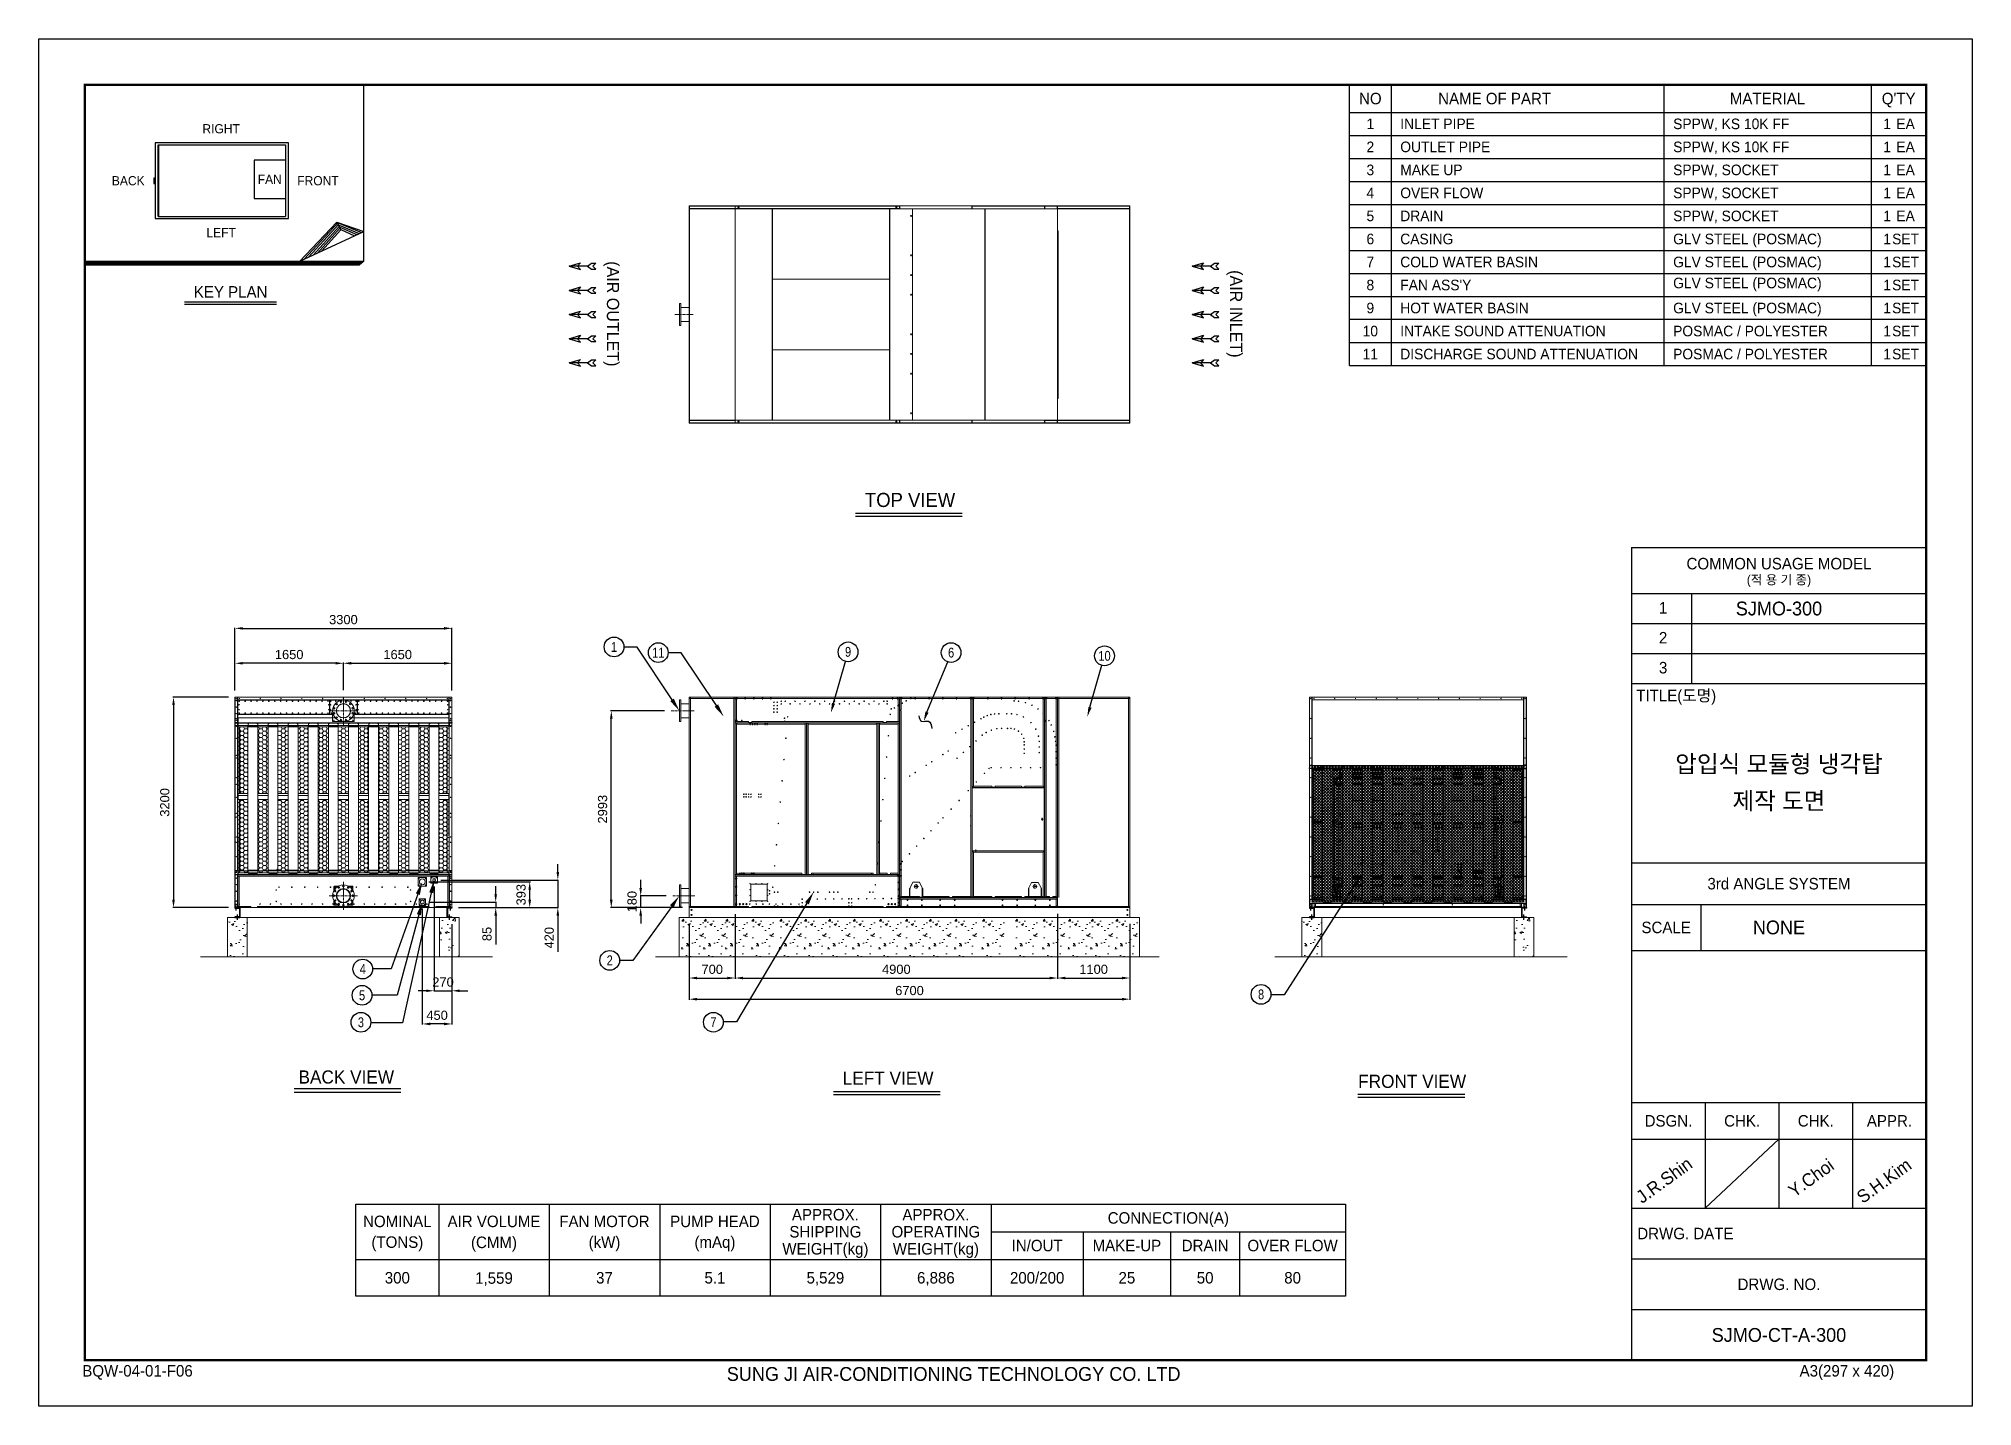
# Model space of a CAD drawing. Header units: millimetres. Extents: x -17070 to 42260, y -291348 to 33880.
# Drawn here: x 12852 to 42260, y 13085 to 33880 of the extents above.
import ezdxf
from ezdxf import colors
from ezdxf.entities.mleader import LeaderData, LeaderLine
from ezdxf.enums import TextEntityAlignment as Align
from ezdxf.math import Vec2, Vec3

# ---------------------------------------------------------------- set-up
doc = ezdxf.new("R2010")
doc.units = ezdxf.units.MM
for name, pattern in [('CENTER', [2, 1.25, -0.25, 0.25, -0.25]), ('CENTERX2', [4, 2.5, -0.5, 0.5, -0.5]), ('DASHDOT', [18.5, 12, -3, 0.5, -3]), ('DASHED', [15, 12, -3]), ('HIDDEN', [0.375, 0.25, -0.125]), ('HIDDENX2', [0.75, 0.5, -0.25])]:
    doc.linetypes.add(name, pattern=pattern)
for name, color, linetype in [('center', 1, 'CENTER'), ('HIDD', 2, 'HIDDENX2'), ('냉각탑', 4, 'Continuous'), ('냉각탑_box', 1, 'Continuous'), ('냉각탑_dim', 1, 'Continuous'), ('냉각탑_form', 1, 'Continuous'), ('냉각탑_text', 3, 'Continuous'), ('냉각탑_기초', 23, 'Continuous')]:
    doc.layers.add(name, color=color, linetype=linetype)
doc.styles.get("Standard").update_dxf_attribs({"font": 'arial.ttf'})
doc.styles.add('돋움', font='Dotum.ttf')
doc.dimstyles.new('1.40', dxfattribs={"dimscale": 20, "dimtxt": 1.5, "dimasz": 1, "dimexe": 0.5, "dimexo": 0.5, "dimgap": 0.5, "dimtad": 1, "dimdec": 0, "dimzin": 0, "dimdsep": 46, "dimtxsty": 'Standard', "dimcen": 0, "dimclrd": 2, "dimclre": 2, "dimclrt": 3, "dimadec": 0, "dimazin": 0, "dimtfac": 1, "dimtdec": 0, "dimtmove": 0, "dimatfit": 0, "dimfxl": 1, "dimtolj": 1, "dimtzin": 0, "dimlwd": -1, "dimlwe": -1, "dimarcsym": 0})

msp = doc.modelspace()

# ---------------------------------------------------------------- texts
at = {"layer": '냉각탑_form', "style": '돋움'}
for s, height, p in [('COMMON USAGE MODEL', 175.043, (39318.9, 25897.9)), ('(적 용 기 종)', 140.03, (39318.9, 25652.9)), ('3rd ANGLE SYSTEM', 175.043, (39318.9, 21031.7)), ('SCALE', 175.04, (37603.5, 20366.6)), ('DSGN.', 175.04, (37638.5, 17425.8)), ('CHK.', 175.04, (38758.8, 17425.8)), ('CHK.', 175.04, (39879.1, 17425.8)), ('APPR.', 175.04, (40999.3, 17425.8)), ('DRWG. NO.', 175.04, (39318.9, 14940.2))]:
    msp.add_text(s, height=height, dxfattribs=at).set_placement(p, align=Align.MIDDLE_CENTER)
for s, height, p in [('1', 175, (37493.5, 25138.7)), ('2', 175, (37493.5, 24683.6)), ('3', 175, (37493.5, 24228.5)), ('TITLE(도명)', 175.04, (37148.7, 23804.7)), ('DRWG. DATE', 175.04, (37164.6, 15624.9)), ('BQW-04-01-F06', 175.043, (13515.8, 13537.3)), ('SUNG JI AIR-CONDITIONING TECHNOLOGY CO. LTD', 210.051, (23317.3, 13471.8)), ('A3(297 x 420)', 175.043, (39633, 13537.3))]:
    msp.add_text(s, height=height, dxfattribs=at).set_placement(p)
at = {"layer": '냉각탑_text', "style": '돋움'}
for s, height, p in [('NO', 175, (33104.5, 32969.7)), ('NAME OF PART', 175, (34994.5, 32969.7)), ('MATERIAL', 175, (39144.5, 32969.7)), ("Q'TY", 175, (41139.5, 32969.7)), ('1', 161, (33104.5, 32584.7)), ('1', 161, (40964.5, 32584.7)), ('EA', 161, (41244.5, 32584.7)), ('RIGHT', 140, (15627.2, 32510.2)), ('2', 161, (33104.5, 32234.7)), ('1', 161, (40964.5, 32234.7)), ('EA', 161, (41244.5, 32234.7)), ('BACK', 140, (14214.6, 31720.4)), ('FAN', 140, (16367, 31741.8)), ('FRONT', 140, (17100, 31720.4)), ('3', 161, (33104.5, 31884.7)), ('1', 161, (40964.5, 31884.7)), ('EA', 161, (41244.5, 31884.7)), ('4', 161, (33104.5, 31534.7)), ('1', 161, (40964.5, 31534.7)), ('EA', 161, (41244.5, 31534.7)), ('5', 161, (33104.5, 31184.7)), ('1', 161, (40964.5, 31184.7)), ('EA', 161, (41244.5, 31184.7)), ('LEFT', 140, (15627.2, 30931.4)), ('6', 161, (33104.5, 30834.7)), ('1', 161, (40964.5, 30834.7)), ('SET', 161, (41244.5, 30834.7)), ('7', 161, (33104.5, 30484.7)), ('1', 161, (40964.5, 30484.7)), ('SET', 161, (41244.5, 30484.7)), ('KEY PLAN', 175, (15771.7, 30029.7)), ('8', 161, (33104.5, 30134.7)), ('1', 161, (40964.5, 30134.7)), ('SET', 161, (41244.5, 30134.7)), ('9', 161, (33104.5, 29784.7)), ('1', 161, (40964.5, 29784.7)), ('SET', 161, (41244.5, 29784.7)), ('10', 161, (33104.5, 29434.7)), ('1', 161, (40964.5, 29434.7)), ('SET', 161, (41244.5, 29434.7)), ('11', 161, (33104.5, 29084.7)), ('1', 161, (40964.5, 29084.7)), ('SET', 161, (41244.5, 29084.7)), ('TOP VIEW', 214.63, (26104.9, 26866.4)), ('SJMO-300', 210.05, (39318.9, 25215.3)), ('압입식 모듈형 냉각탑', 262.5, (39318.9, 22851.8)), ('제작 도면', 262.5, (39318.9, 22291.8)), ('NONE', 210.05, (39318.9, 20366.6)), ('BACK VIEW', 199.97, (17530.8, 18092.4)), ('LEFT VIEW', 199.97, (25770.8, 18074.5)), ('FRONT VIEW', 199.97, (33740.1, 18026.4)), ('NOMINAL', 175, (18307.2, 15896.8)), ('AIR VOLUME', 175, (19777.2, 15896.8)), ('FAN MOTOR', 175, (21457.2, 15896.8)), ('PUMP HEAD', 175, (23137.2, 15896.8)), ('APPROX.', 175, (24817.2, 15998.3)), ('APPROX.', 175, (26497.2, 15998.3)), ('CONNECTION(A)', 175, (30032.2, 15949.3)), ('(TONS)', 175, (18307.2, 15581.8)), ('(CMM)', 175, (19776.7, 15578)), ('(kW)', 175, (21457.2, 15581.8)), ('(mAq)', 175, (23137.2, 15581.8)), ('SHIPPING', 175, (24817.2, 15739.3)), ('OPERATING', 175, (26497.2, 15739.3)), ('IN/OUT', 175, (28037.2, 15529.3)), ('MAKE-UP', 175, (29402.2, 15529.3)), ('DRAIN', 175, (30592.2, 15529.3)), ('OVER FLOW', 175, (31922.2, 15529.3)), ('WEIGHT(kg)', 175, (24817.2, 15480.3)), ('WEIGHT(kg)', 175, (26497.2, 15480.3)), ('300', 175, (18307.2, 15039.3)), ('1,559', 175, (19776.7, 15035.5)), ('37', 175, (21457.2, 15039.3)), ('5.1', 175, (23137.2, 15039.3)), ('5,529', 175, (24817.2, 15039.3)), ('6,886', 175, (26497.2, 15039.3)), ('200/200', 175, (28037.2, 15039.3)), ('25', 175, (29402.2, 15039.3)), ('50', 175, (30592.2, 15039.3)), ('80', 175, (31922.2, 15039.3)), ('SJMO-CT-A-300', 210.051, (39318.9, 14170.1))]:
    msp.add_text(s, height=height, dxfattribs=at).set_placement(p, align=Align.MIDDLE_CENTER)
for s, p in [('INLET PIPE', (33559.5, 32584.7)), ('SPPW, KS 10K FF', (37709.5, 32584.7)), ('OUTLET PIPE', (33559.5, 32234.7)), ('SPPW, KS 10K FF', (37709.5, 32234.7)), ('MAKE UP', (33559.5, 31884.7)), ('SPPW, SOCKET', (37709.5, 31884.7)), ('OVER FLOW', (33559.5, 31534.7)), ('SPPW, SOCKET', (37709.5, 31534.7)), ('DRAIN', (33559.5, 31184.7)), ('SPPW, SOCKET', (37709.5, 31184.7)), ('CASING', (33559.5, 30834.7)), ('GLV STEEL (POSMAC)', (37709.5, 30834.7)), ('COLD WATER BASIN', (33559.5, 30484.7)), ('GLV STEEL (POSMAC)', (37709.5, 30484.7)), ("FAN ASS'Y", (33559.5, 30134.7)), ('GLV STEEL (POSMAC)', (37709.5, 30165.5)), ('HOT WATER BASIN', (33559.5, 29784.7)), ('GLV STEEL (POSMAC)', (37709.5, 29784.7)), ('INTAKE SOUND ATTENUATION', (33559.5, 29434.7)), ('POSMAC / POLYESTER', (37709.5, 29434.7)), ('DISCHARGE SOUND ATTENUATION', (33559.5, 29084.7)), ('POSMAC / POLYESTER', (37709.5, 29084.7))]:
    msp.add_text(s, height=161, dxfattribs=at).set_placement(p, align=Align.MIDDLE_LEFT)
for s, p in [('(AIR OUTLET)', (21587.1, 29695.7)), ('(AIR INLET)', (31062.7, 29695.7))]:
    msp.add_text(s, height=186.667, rotation=270, dxfattribs=at).set_placement(p, align=Align.MIDDLE_CENTER)
at = {"layer": '냉각탑_text', "width": 0.8}
for s, p in [('1', (21602.5, 24630.8)), ('11', (22276, 24544.5)), ('9', (25161.7, 24556.6)), ('6', (26729.1, 24545.7)), ('10', (29061.8, 24496.1)), ('4', (17781.6, 19734.1)), ('2', (21537.4, 19865.8)), ('5', (17770.4, 19334.1)), ('8', (31442.9, 19348)), ('3', (17753.1, 18924.1)), ('7', (23113.6, 18925.1))]:
    msp.add_text(s, height=150, dxfattribs=at).set_placement(p, align=Align.MIDDLE_CENTER)
at = {"layer": '냉각탑_text', "style": '돋움'}
for s, p in [('J.R.Shin', (37236.7, 16159.6)), ('Y.Choi', (39552, 16253)), ('S.H.Kim', (40593.2, 16159.6))]:
    msp.add_text(s, height=196.05, rotation=35.81856, dxfattribs=at).set_placement(p)

# ---------------------------------------------------------------- blocks, each defined once
blk = doc.blocks.new('화살표 IN OUT')
at = {"layer": '냉각탑_dim'}
for p, q in [((-323, 43), (-384, 43)), ((-343, 0), (-384, 43)), ((-384, -43), (-343, 0)), ((-266, 0), (-323, 43)), ((-266, 0), (-323, -43)), ((-266, 0), (0, 0)), ((-163, 50), (-122, 0)), ((0, 0), (-163, 50)), ((-163, -50), (-122, 0)), ((0, 0), (-163, -50)), ((-323, -43), (-384, -43))]:
    blk.add_line(p, q, dxfattribs=at)
blk = doc.blocks.new('*D859')
at = {"color": 2, "transparency": 16777216}
for p, q in [((22008, 20968), (22008, 21088)), ((22396, 20848), (21998, 20848)), ((22646, 20667), (21998, 20667)), ((22008, 20667), (22008, 20848)), ((22008, 20547), (22008, 20427))]:
    blk.add_line(p, q, dxfattribs=at)
for points in [[(21988, 20968), (22028, 20968), (22008, 20848)], [(21988, 20547), (22028, 20547), (22008, 20667)]]:
    blk.add_solid(points, dxfattribs=at)
at = {"layer": 'Defpoints', "color": 0, "transparency": 16777216}
for p in [(22008, 20848), (22496, 20848), (22746, 20667)]:
    blk.add_point(p, dxfattribs=at)
at = {"color": 3, "lineweight": 5, "transparency": 16777216, "insert": (21877, 20758), "char_height": 140, "attachment_point": 5, "rotation": 90}
blk.add_mtext('\\A1;180', dxfattribs=at)
blk = doc.blocks.new('*D860')
at = {"color": 2, "transparency": 16777216}
for p, q in [((22372, 23660), (21551, 23660)), ((21561, 20787), (21561, 23540)), ((22646, 20667), (21551, 20667))]:
    blk.add_line(p, q, dxfattribs=at)
for points in [[(21541, 23540), (21581, 23540), (21561, 23660)], [(21541, 20787), (21581, 20787), (21561, 20667)]]:
    blk.add_solid(points, dxfattribs=at)
at = {"layer": 'Defpoints', "color": 0, "transparency": 16777216}
for p in [(21561, 23660), (22472, 23660), (22746, 20667)]:
    blk.add_point(p, dxfattribs=at)
at = {"color": 3, "lineweight": 5, "transparency": 16777216, "insert": (21429, 22164), "char_height": 140, "attachment_point": 5, "rotation": 90}
blk.add_mtext('\\A1;2993', dxfattribs=at)
blk = doc.blocks.new('*D861')
at = {"color": 2, "transparency": 16777216}
for p, q in [((15837, 23967), (15837, 24393)), ((17367, 24383), (15957, 24383)), ((17487, 23975), (17487, 24393))]:
    blk.add_line(p, q, dxfattribs=at)
for points in [[(15957, 24403), (15957, 24363), (15837, 24383)], [(17367, 24403), (17367, 24363), (17487, 24383)]]:
    blk.add_solid(points, dxfattribs=at)
at = {"layer": 'Defpoints', "color": 0, "transparency": 16777216}
for p in [(15837, 24383), (15837, 23867), (17487, 23875)]:
    blk.add_point(p, dxfattribs=at)
at = {"color": 3, "lineweight": 5, "transparency": 16777216, "insert": (16662, 24515), "char_height": 140, "attachment_point": 5}
blk.add_mtext('\\A1;1650', dxfattribs=at)
blk = doc.blocks.new('*D862')
at = {"color": 2, "transparency": 16777216}
for p, q in [((17487, 23975), (17487, 24393)), ((17607, 24383), (19017, 24383)), ((19137, 23967), (19137, 24393))]:
    blk.add_line(p, q, dxfattribs=at)
for points in [[(17607, 24403), (17607, 24363), (17487, 24383)], [(19017, 24403), (19017, 24363), (19137, 24383)]]:
    blk.add_solid(points, dxfattribs=at)
at = {"layer": 'Defpoints', "color": 0, "transparency": 16777216}
for p in [(19137, 24383), (17487, 23875), (19137, 23867)]:
    blk.add_point(p, dxfattribs=at)
at = {"color": 3, "lineweight": 5, "transparency": 16777216, "insert": (18312, 24515), "char_height": 140, "attachment_point": 5}
blk.add_mtext('\\A1;1650', dxfattribs=at)
blk = doc.blocks.new('*D863')
at = {"color": 2, "transparency": 16777216}
for p, q in [((15837, 23967), (15837, 24924)), ((15957, 24914), (19017, 24914)), ((19137, 23967), (19137, 24924))]:
    blk.add_line(p, q, dxfattribs=at)
for points in [[(15957, 24934), (15957, 24894), (15837, 24914)], [(19017, 24934), (19017, 24894), (19137, 24914)]]:
    blk.add_solid(points, dxfattribs=at)
at = {"layer": 'Defpoints', "color": 0, "transparency": 16777216}
for p in [(19137, 24914), (15837, 23867), (19137, 23867)]:
    blk.add_point(p, dxfattribs=at)
at = {"color": 3, "lineweight": 5, "transparency": 16777216, "insert": (17487, 25046), "char_height": 140, "attachment_point": 5}
blk.add_mtext('\\A1;3300', dxfattribs=at)
blk = doc.blocks.new('*D864')
at = {"color": 2, "transparency": 16777216}
for p, q in [((15737, 23867), (14893, 23867)), ((14903, 23747), (14903, 20787)), ((15737, 20667), (14893, 20667))]:
    blk.add_line(p, q, dxfattribs=at)
for points in [[(14883, 23747), (14923, 23747), (14903, 23867)], [(14883, 20787), (14923, 20787), (14903, 20667)]]:
    blk.add_solid(points, dxfattribs=at)
at = {"layer": 'Defpoints', "color": 0, "transparency": 16777216}
for p in [(15837, 23867), (14903, 20667), (15837, 20667)]:
    blk.add_point(p, dxfattribs=at)
at = {"color": 3, "lineweight": 5, "transparency": 16777216, "insert": (14771, 22267), "char_height": 140, "attachment_point": 5, "rotation": 90}
blk.add_mtext('\\A1;3200', dxfattribs=at)
blk = doc.blocks.new('*D865')
at = {"color": 2, "transparency": 16777216}
for p, q in [((22746, 20419), (22746, 19587)), ((23446, 20567), (23446, 19587)), ((22866, 19597), (23326, 19597))]:
    blk.add_line(p, q, dxfattribs=at)
for points in [[(22866, 19617), (22866, 19577), (22746, 19597)], [(23326, 19617), (23326, 19577), (23446, 19597)]]:
    blk.add_solid(points, dxfattribs=at)
at = {"layer": 'Defpoints', "color": 0, "transparency": 16777216}
for p in [(23446, 20667), (22746, 20519), (23446, 19597)]:
    blk.add_point(p, dxfattribs=at)
at = {"color": 3, "lineweight": 5, "transparency": 16777216, "insert": (23096, 19729), "char_height": 140, "attachment_point": 5}
blk.add_mtext('\\A1;700', dxfattribs=at)
blk = doc.blocks.new('*D866')
at = {"color": 2, "transparency": 16777216}
for p, q in [((23446, 20567), (23446, 19587)), ((28346, 20571), (28346, 19587)), ((23566, 19597), (28226, 19597))]:
    blk.add_line(p, q, dxfattribs=at)
for points in [[(23566, 19617), (23566, 19577), (23446, 19597)], [(28226, 19617), (28226, 19577), (28346, 19597)]]:
    blk.add_solid(points, dxfattribs=at)
at = {"layer": 'Defpoints', "color": 0, "transparency": 16777216}
for p in [(23446, 20667), (28346, 20671), (28346, 19597)]:
    blk.add_point(p, dxfattribs=at)
at = {"color": 3, "lineweight": 5, "transparency": 16777216, "insert": (25896, 19729), "char_height": 140, "attachment_point": 5}
blk.add_mtext('\\A1;4900', dxfattribs=at)
blk = doc.blocks.new('*D856')
at = {"color": 2, "transparency": 16777216}
for p, q in [((28346, 20567), (28346, 19587)), ((29446, 20419), (29446, 19587)), ((28466, 19597), (29326, 19597))]:
    blk.add_line(p, q, dxfattribs=at)
for points in [[(28466, 19617), (28466, 19577), (28346, 19597)], [(29326, 19617), (29326, 19577), (29446, 19597)]]:
    blk.add_solid(points, dxfattribs=at)
at = {"layer": 'Defpoints', "color": 0, "transparency": 16777216}
for p in [(28346, 20667), (29446, 20519), (29446, 19597)]:
    blk.add_point(p, dxfattribs=at)
at = {"color": 3, "lineweight": 5, "transparency": 16777216, "insert": (28896, 19729), "char_height": 140, "attachment_point": 5}
blk.add_mtext('\\A1;1100', dxfattribs=at)
blk = doc.blocks.new('*D867')
at = {"color": 2, "transparency": 16777216}
for p, q in [((22746, 20419), (22746, 19265)), ((29446, 20419), (29446, 19265)), ((22866, 19275), (29326, 19275))]:
    blk.add_line(p, q, dxfattribs=at)
for points in [[(22866, 19295), (22866, 19255), (22746, 19275)], [(29326, 19295), (29326, 19255), (29446, 19275)]]:
    blk.add_solid(points, dxfattribs=at)
at = {"layer": 'Defpoints', "color": 0, "transparency": 16777216}
for p in [(22746, 20519), (29446, 20519), (29446, 19275)]:
    blk.add_point(p, dxfattribs=at)
at = {"color": 3, "lineweight": 5, "transparency": 16777216, "insert": (26096, 19406), "char_height": 140, "attachment_point": 5}
blk.add_mtext('\\A1;6700', dxfattribs=at)
blk = doc.blocks.new('*D857')
at = {"color": 2, "transparency": 16777216}
for p, q in [((18866, 20987), (18866, 19393)), ((19137, 20417), (19137, 19393)), ((18746, 19403), (18626, 19403)), ((18866, 19403), (19137, 19403)), ((19257, 19403), (19377, 19403))]:
    blk.add_line(p, q, dxfattribs=at)
for points in [[(18746, 19423), (18746, 19383), (18866, 19403)], [(19257, 19423), (19257, 19383), (19137, 19403)]]:
    blk.add_solid(points, dxfattribs=at)
at = {"layer": 'Defpoints', "color": 0, "transparency": 16777216}
for p in [(18866, 21087), (19137, 20517), (19137, 19403)]:
    blk.add_point(p, dxfattribs=at)
at = {"color": 3, "lineweight": 5, "transparency": 16777216, "insert": (19002, 19535), "char_height": 140, "attachment_point": 5}
blk.add_mtext('\\A1;270', dxfattribs=at)
blk = doc.blocks.new('*D868')
at = {"color": 2, "transparency": 16777216}
for p, q in [((19803, 20872), (19803, 20992)), ((18787, 20752), (19813, 20752)), ((19237, 20667), (19813, 20667)), ((19803, 20752), (19803, 20667)), ((19803, 20547), (19803, 20106))]:
    blk.add_line(p, q, dxfattribs=at)
for points in [[(19783, 20872), (19823, 20872), (19803, 20752)], [(19783, 20547), (19823, 20547), (19803, 20667)]]:
    blk.add_solid(points, dxfattribs=at)
at = {"layer": 'Defpoints', "color": 0, "transparency": 16777216}
for p in [(18687, 20752), (19137, 20667), (19803, 20667)]:
    blk.add_point(p, dxfattribs=at)
at = {"color": 3, "lineweight": 5, "transparency": 16777216, "insert": (19671, 20267), "char_height": 140, "attachment_point": 5, "rotation": 90}
blk.add_mtext('\\A1;85', dxfattribs=at)
blk = doc.blocks.new('*D858')
at = {"color": 2, "transparency": 16777216}
for p, q in [((18787, 21060), (20330, 21060)), ((20320, 20787), (20320, 20940)), ((19237, 20667), (20330, 20667))]:
    blk.add_line(p, q, dxfattribs=at)
for points in [[(20300, 20940), (20340, 20940), (20320, 21060)], [(20300, 20787), (20340, 20787), (20320, 20667)]]:
    blk.add_solid(points, dxfattribs=at)
at = {"layer": 'Defpoints', "color": 0, "transparency": 16777216}
for p in [(18687, 21060), (20320, 21060), (19137, 20667)]:
    blk.add_point(p, dxfattribs=at)
at = {"color": 3, "lineweight": 5, "transparency": 16777216, "insert": (20189, 20864), "char_height": 140, "attachment_point": 5, "rotation": 90}
blk.add_mtext('\\A1;393', dxfattribs=at)
blk = doc.blocks.new('*D869')
at = {"color": 2, "transparency": 16777216}
for p, q in [((20748, 21207), (20748, 21327)), ((18966, 21087), (20758, 21087)), ((20748, 21087), (20748, 20667)), ((19237, 20667), (20758, 20667)), ((20748, 20547), (20748, 19993))]:
    blk.add_line(p, q, dxfattribs=at)
for points in [[(20728, 21207), (20768, 21207), (20748, 21087)], [(20728, 20547), (20768, 20547), (20748, 20667)]]:
    blk.add_solid(points, dxfattribs=at)
at = {"layer": 'Defpoints', "color": 0, "transparency": 16777216}
for p in [(18866, 21087), (19137, 20667), (20748, 20667)]:
    blk.add_point(p, dxfattribs=at)
at = {"color": 3, "lineweight": 5, "transparency": 16777216, "insert": (20617, 20210), "char_height": 140, "attachment_point": 5, "rotation": 90}
blk.add_mtext('\\A1;420', dxfattribs=at)
blk = doc.blocks.new('*D870')
at = {"color": 2, "transparency": 16777216}
for p, q in [((18687, 20652), (18687, 18889)), ((19137, 20417), (19137, 18889)), ((19017, 18899), (18807, 18899))]:
    blk.add_line(p, q, dxfattribs=at)
for points in [[(18807, 18919), (18807, 18879), (18687, 18899)], [(19017, 18919), (19017, 18879), (19137, 18899)]]:
    blk.add_solid(points, dxfattribs=at)
at = {"layer": 'Defpoints', "color": 0, "transparency": 16777216}
for p in [(18687, 20752), (19137, 20517), (18687, 18899)]:
    blk.add_point(p, dxfattribs=at)
at = {"color": 3, "lineweight": 5, "transparency": 16777216, "insert": (18912, 19030), "char_height": 140, "attachment_point": 5}
blk.add_mtext('\\A1;450', dxfattribs=at)
blk = doc.blocks.new('457536')
at = {"color": 7, "lineweight": 5}
for p, q in [((114592.520962, 89152.297332), (114550.020962, 89069.297332)), ((114692.520962, 89152.297332), (114592.520962, 89152.297332)), ((114735.020962, 89069.297332), (114692.520962, 89152.297332)), ((114542.520962, 89059.297332), (114542.520962, 88929.797332)), ((114550.020962, 88922.297332), (114735.020962, 88922.297332)), ((114742.520962, 88929.797332), (114742.520962, 89059.297332))]:
    blk.add_line(p, q, dxfattribs=at)
at = {"color": 7, "linetype": 'DASHDOT', "lineweight": 5}
for p, q in [((114642.520962, 89126.047332), (114642.520962, 89054.547332)), ((114678.270962, 89090.297332), (114606.770962, 89090.297332))]:
    blk.add_line(p, q, dxfattribs=at)
at = {"color": 7, "lineweight": 5, "ltscale": 0.09375}
for p, q in [((114542.520962, 89059.297332), (114550.020962, 89059.297332)), ((114550.020962, 88929.797332), (114542.520962, 88929.797332)), ((114550.020962, 88922.297332), (114550.020962, 88929.797332)), ((114742.520962, 89059.297332), (114735.020962, 89059.297332)), ((114735.020962, 88929.797332), (114742.520962, 88929.797332)), ((114735.020962, 88922.297332), (114735.020962, 88929.797332))]:
    blk.add_line(p, q, dxfattribs=at)
at = {"color": 7, "linetype": 'DASHED', "lineweight": 5}
for p, q in [((114548.520962, 89059.297332), (114548.520962, 88929.797332)), ((114550.020962, 88928.297332), (114735.020962, 88928.297332)), ((114736.520962, 88929.797332), (114736.520962, 89059.297332))]:
    blk.add_line(p, q, dxfattribs=at)
at = {"color": 7, "lineweight": 5, "ltscale": 0.125}
for p, q in [((114550.020962, 89059.297332), (114550.020962, 89069.297332)), ((114735.020962, 89069.297332), (114735.020962, 89059.297332))]:
    blk.add_line(p, q, dxfattribs=at)
at = {"color": 7, "linetype": 'DASHED', "lineweight": 5, "ltscale": 0.075}
for p, q in [((114558.520962, 88928.297332), (114558.520962, 88922.297332)), ((114576.520962, 88928.297332), (114576.520962, 88922.297332)), ((114608.520962, 88928.297332), (114608.520962, 88922.297332)), ((114626.520962, 88928.297332), (114626.520962, 88922.297332)), ((114658.520962, 88928.297332), (114658.520962, 88922.297332)), ((114676.520962, 88928.297332), (114676.520962, 88922.297332)), ((114708.520962, 88928.297332), (114708.520962, 88922.297332)), ((114726.520962, 88928.297332), (114726.520962, 88922.297332))]:
    blk.add_line(p, q, dxfattribs=at)
at = {"color": 7, "lineweight": 5}
blk.add_circle((114642.520962, 89090.297332), 27.5, dxfattribs=at)
blk = doc.blocks.new('1')
at = {"color": 7, "lineweight": 20}
for p, q in [((22596, 23825), (22618, 23825)), ((22618, 23825), (22618, 23660)), ((23446, 23499), (23446, 23845)), ((25944, 23867), (23447, 23867)), ((23466, 23524), (23466, 23838)), ((23478, 23847), (23588, 23847)), ((23608, 23847), (23718, 23847)), ((23738, 23847), (23848, 23847)), ((23868, 23847), (23978, 23847)), ((23998, 23847), (25826, 23847)), ((25846, 23847), (25906, 23847)), ((25926, 23845), (25926, 23750)), ((25946, 23845), (25946, 23499)), ((25948, 23864), (25948, 20823)), ((27044, 23867), (25951, 23867)), ((25968, 23839), (25968, 23677)), ((26107, 23847), (25983, 23847)), ((26173, 23847), (26127, 23847)), ((26193, 23847), (26383, 23847)), ((26403, 23847), (26593, 23847)), ((26613, 23847), (26803, 23847)), ((27013, 23847), (26823, 23847)), ((27028, 20839), (27028, 23839)), ((27048, 20823), (27048, 23864)), ((27050, 23864), (27050, 22497)), ((28146, 23867), (27053, 23867)), ((27070, 23839), (27070, 22513)), ((27275, 23847), (27085, 23847)), ((27295, 23847), (27485, 23847)), ((27505, 23847), (27695, 23847)), ((27715, 23847), (27905, 23847)), ((28115, 23847), (27925, 23847)), ((28130, 22513), (28130, 23839)), ((28150, 22497), (28150, 23864)), ((28152, 23864), (28152, 20823)), ((28342, 23867), (28155, 23867)), ((28172, 23839), (28172, 23518)), ((28311, 23847), (28187, 23847)), ((28326, 23149), (28326, 23839)), ((28346, 20823), (28346, 23864)), ((28366, 20823), (28366, 23864)), ((22596, 23552), (22596, 23660)), ((22596, 23660), (22596, 23495)), ((22746, 23768), (22618, 23768)), ((22618, 23660), (22618, 23495)), ((22746, 23552), (22618, 23552)), ((25926, 23730), (25926, 23499)), ((25968, 23658), (25968, 21342)), ((22596, 23495), (22618, 23495)), ((23445, 23475), (23468, 23475)), ((23468, 23474), (23445, 23474)), ((23446, 21172), (23446, 23473)), ((23646, 23497), (23447, 23497)), ((23447, 23477), (25944, 23477)), ((23466, 23473), (23466, 21172)), ((23468, 23475), (24509, 23475)), ((23663, 23455), (23468, 23455)), ((23646, 23481), (23696, 23481)), ((25696, 23497), (23696, 23497)), ((23889, 23455), (23791, 23455)), ((24509, 23455), (23942, 23455)), ((24509, 23475), (24531, 23475)), ((24531, 23474), (24509, 23474)), ((24511, 21172), (24511, 23473)), ((24531, 23473), (24531, 21172)), ((24533, 21172), (24533, 23473)), ((24534, 23475), (25616, 23475)), ((24556, 23473), (24534, 23473)), ((24553, 23473), (24553, 21172)), ((25594, 23455), (24556, 23455)), ((25594, 23473), (25616, 23473)), ((25598, 23473), (25598, 21348)), ((25618, 23473), (25618, 21172)), ((25620, 21172), (25620, 23473)), ((25621, 23475), (25944, 23475)), ((25643, 23473), (25621, 23473)), ((25640, 21672), (25640, 23473)), ((25922, 23455), (25643, 23455)), ((25696, 23481), (25746, 23481)), ((25944, 23497), (25746, 23497)), ((25922, 23473), (25944, 23473)), ((25926, 21172), (25926, 23473)), ((25946, 23473), (25946, 21172)), ((28172, 23500), (28172, 20839)), ((28326, 23049), (28326, 23130)), ((28326, 22949), (28326, 23030)), ((28347, 23143), (28347, 23170)), ((28326, 22849), (28326, 22930)), ((28326, 20839), (28326, 22830)), ((27050, 21535), (27050, 22488)), ((27070, 22513), (27053, 22497)), ((27053, 22497), (27070, 22513)), ((27053, 22493), (28146, 22493)), ((27053, 22491), (28140, 22491)), ((27070, 22513), (27350, 22513)), ((27350, 22497), (27400, 22497)), ((27400, 22513), (27800, 22513)), ((27800, 22497), (27850, 22497)), ((27850, 22513), (28130, 22513)), ((28146, 22497), (28130, 22513)), ((28130, 22513), (28146, 22497)), ((28144, 22488), (28144, 21535)), ((27050, 22165), (27050, 22258)), ((27050, 21735), (27050, 21828)), ((28346, 21948), (28346, 21879)), ((28349, 21936), (28349, 21891)), ((25620, 21685), (25618, 21662)), ((25640, 21172), (25640, 21652)), ((27050, 21526), (27050, 20823)), ((28140, 21531), (27053, 21531)), ((28146, 21529), (27053, 21529)), ((27070, 21509), (27053, 21526)), ((27053, 21526), (27070, 21509)), ((27070, 20839), (27070, 21509)), ((27070, 21509), (28130, 21509)), ((28146, 21526), (28130, 21509)), ((28130, 21509), (28146, 21526)), ((28130, 21509), (28130, 20839)), ((28150, 20823), (28150, 21526)), ((23589, 21189), (23687, 21189)), ((23740, 21189), (24459, 21189)), ((24606, 21189), (25544, 21189)), ((25598, 21328), (25598, 21172)), ((25620, 21301), (25618, 21278)), ((25756, 21189), (25643, 21189)), ((25922, 21189), (25806, 21189)), ((25968, 21252), (25968, 21323)), ((25968, 21162), (25968, 21233)), ((22596, 21013), (22596, 20930)), ((22596, 21013), (22618, 21013)), ((22596, 20956), (22596, 20683)), ((22618, 21013), (22618, 20930)), ((22746, 20956), (22618, 20956)), ((22618, 20930), (22618, 20683)), ((23445, 21171), (23517, 21171)), ((23517, 21169), (23445, 21169)), ((23446, 20689), (23446, 21145)), ((25944, 21167), (23447, 21167)), ((23447, 21147), (25915, 21147)), ((23466, 21122), (23466, 21145)), ((23466, 20992), (23466, 21102)), ((23466, 20862), (23466, 20972)), ((24459, 21169), (23517, 21169)), ((23931, 21022), (23681, 21022)), ((23681, 21022), (23681, 20772)), ((23931, 21022), (23931, 20772)), ((24459, 21171), (24531, 21171)), ((24531, 21169), (24459, 21169)), ((24606, 21172), (24534, 21172)), ((25616, 21169), (24534, 21169)), ((25544, 21172), (25616, 21172)), ((25643, 21172), (25621, 21172)), ((25944, 21169), (25621, 21169)), ((25806, 21172), (25756, 21172)), ((25922, 21172), (25944, 21172)), ((25926, 21140), (25926, 21060)), ((25926, 21040), (25926, 20955)), ((25926, 20935), (25926, 20855)), ((25946, 21145), (25946, 20689)), ((25968, 20839), (25968, 21143)), ((22596, 20683), (22618, 20683)), ((22746, 20740), (22618, 20740)), ((23502, 20687), (23447, 20687)), ((23447, 20667), (25944, 20667)), ((23466, 20732), (23466, 20842)), ((23466, 20689), (23466, 20712)), ((23646, 20687), (23519, 20687)), ((23646, 20671), (23696, 20671)), ((23931, 20772), (23681, 20772)), ((24033, 20687), (23696, 20687)), ((24083, 20687), (24050, 20687)), ((24412, 20687), (24100, 20687)), ((24456, 20687), (24429, 20687)), ((25164, 20687), (24473, 20687)), ((25208, 20687), (25181, 20687)), ((25696, 20687), (25225, 20687)), ((25696, 20671), (25746, 20671)), ((25916, 20687), (25746, 20687)), ((25926, 20796), (25926, 20752)), ((25926, 20732), (25926, 20702)), ((25950, 20691), (25950, 20794)), ((25951, 20823), (25968, 20839)), ((25968, 20839), (25951, 20823)), ((25951, 20819), (27044, 20819)), ((25952, 20819), (28346, 20819)), ((25953, 20817), (28342, 20817)), ((28342, 20797), (25953, 20797)), ((25953, 20687), (28342, 20687)), ((28342, 20667), (25953, 20667)), ((25968, 20839), (26248, 20839)), ((25970, 20794), (25970, 20691)), ((26248, 20823), (26298, 20823)), ((26298, 20839), (26698, 20839)), ((26698, 20823), (26748, 20823)), ((26748, 20839), (27028, 20839)), ((27044, 20823), (27028, 20839)), ((27053, 20823), (27070, 20839)), ((27070, 20839), (27053, 20823)), ((27053, 20819), (28146, 20819)), ((27350, 20839), (27070, 20839)), ((27350, 20823), (27400, 20823)), ((27800, 20839), (27400, 20839)), ((27800, 20823), (27850, 20823)), ((28130, 20839), (27850, 20839)), ((28130, 20839), (28146, 20823)), ((28146, 20823), (28130, 20839)), ((28172, 20839), (28155, 20823)), ((28155, 20823), (28172, 20839)), ((28155, 20819), (28342, 20819)), ((28172, 20839), (28224, 20839)), ((28224, 20823), (28274, 20823)), ((28274, 20839), (28326, 20839)), ((28326, 20839), (28342, 20823)), ((28342, 20823), (28326, 20839)), ((28326, 20691), (28326, 20794)), ((28346, 20794), (28346, 20691))]:
    blk.add_line(p, q, dxfattribs=at)
at = {"color": 0, "lineweight": 20}
for p, q in [((22596, 23825), (22596, 23495)), ((23446, 23867), (22746, 23867)), ((22746, 23867), (22746, 20667)), ((23446, 23847), (22746, 23847)), ((22766, 23867), (22766, 20667)), ((23426, 20667), (23426, 23867)), ((23446, 20667), (23446, 23867)), ((28346, 23867), (29446, 23867)), ((28346, 23866), (28346, 23867)), ((28346, 23847), (29446, 23847)), ((29426, 20667), (29426, 23867)), ((29446, 20667), (29446, 23867)), ((22746, 20687), (23446, 20687)), ((22746, 20519), (22746, 20667)), ((22746, 20667), (23446, 20667)), ((28346, 20667), (23446, 20667)), ((28346, 20687), (29446, 20687)), ((28346, 20667), (29446, 20667)), ((29446, 20519), (29446, 20667))]:
    blk.add_line(p, q, dxfattribs=at)
at = {"color": 7, "lineweight": 20, "ltscale": 0.4775}
for p, q in [((23446, 23845), (23446, 23865)), ((25946, 23865), (25946, 23845)), ((23446, 23480), (23446, 23499)), ((25946, 23499), (25946, 23480)), ((23446, 21145), (23446, 21165)), ((25946, 21165), (25946, 21145)), ((23446, 20670), (23446, 20689)), ((25946, 20689), (25946, 20670)), ((25950, 20794), (25950, 20813)), ((25950, 20672), (25950, 20691)), ((25953, 20813), (25953, 20794)), ((25953, 20691), (25953, 20672)), ((28342, 20794), (28342, 20813)), ((28342, 20672), (28342, 20691)), ((28346, 20813), (28346, 20794)), ((28346, 20691), (28346, 20672))]:
    blk.add_line(p, q, dxfattribs=at)
at = {"color": 7, "lineweight": 20, "ltscale": 0.0425}
for p, q in [((23446, 23865), (23447, 23865)), ((23446, 23865), (23447, 23865)), ((25946, 23865), (25944, 23865)), ((25946, 23865), (25944, 23865)), ((23446, 23480), (23447, 23480)), ((23446, 23479), (23447, 23479)), ((25946, 23480), (25944, 23480)), ((25946, 23479), (25944, 23479)), ((23446, 21165), (23447, 21165)), ((23446, 21165), (23447, 21165)), ((25946, 21165), (25944, 21165)), ((25946, 21165), (25944, 21165)), ((23446, 20670), (23447, 20670)), ((23446, 20669), (23447, 20669)), ((25946, 20670), (25944, 20670)), ((25946, 20669), (25944, 20669))]:
    blk.add_line(p, q, dxfattribs=at)
at = {"color": 7, "lineweight": 20, "ltscale": 0.0225}
for p, q in [((23446, 23865), (23446, 23865)), ((25946, 23865), (25946, 23865)), ((23446, 23480), (23446, 23479)), ((23448, 23474), (23448, 23473)), ((24528, 23474), (24528, 23473)), ((24533, 23473), (24533, 23474)), ((25618, 23473), (25618, 23474)), ((25620, 23473), (25620, 23474)), ((25946, 23480), (25946, 23479)), ((25946, 23473), (25946, 23474)), ((23446, 21165), (23446, 21165)), ((23446, 21165), (23446, 21165)), ((23448, 21171), (23448, 21172)), ((24528, 21171), (24528, 21172)), ((24533, 21172), (24533, 21171)), ((25618, 21172), (25618, 21171)), ((25620, 21172), (25620, 21171)), ((25946, 21172), (25946, 21171)), ((25946, 21165), (25946, 21165)), ((23446, 20670), (23446, 20669)), ((25946, 20670), (25946, 20669)), ((25950, 20813), (25950, 20814)), ((25950, 20813), (25950, 20814)), ((25950, 20672), (25950, 20671)), ((25950, 20672), (25950, 20671)), ((25953, 20813), (25953, 20814)), ((25953, 20672), (25953, 20671)), ((28342, 20813), (28342, 20814)), ((28342, 20672), (28342, 20671)), ((28346, 20813), (28346, 20814)), ((28346, 20672), (28346, 20671))]:
    blk.add_line(p, q, dxfattribs=at)
at = {"color": 7, "lineweight": 20, "ltscale": 0.085}
for p, q in [((23449, 23845), (23446, 23845)), ((23447, 23867), (23447, 23864)), ((25942, 23845), (25946, 23845)), ((25944, 23867), (25944, 23864)), ((23449, 23499), (23446, 23499)), ((23447, 23477), (23447, 23481)), ((25942, 23499), (25946, 23499)), ((25944, 23477), (25944, 23481)), ((23449, 21145), (23446, 21145)), ((23447, 21167), (23447, 21164)), ((25942, 21145), (25946, 21145)), ((25944, 21167), (25944, 21164)), ((23449, 20689), (23446, 20689)), ((23447, 20667), (23447, 20671)), ((25942, 20689), (25946, 20689)), ((25944, 20667), (25944, 20671))]:
    blk.add_line(p, q, dxfattribs=at)
at = {"color": 7, "lineweight": 20, "ltscale": 0.00769}
for p, q in [((23446, 23845), (23446, 23845)), ((25946, 23845), (25945, 23845)), ((23446, 21145), (23446, 21145)), ((25946, 21145), (25945, 21145))]:
    blk.add_line(p, q, dxfattribs=at)
at = {"color": 7, "lineweight": 20, "ltscale": 0.014477}
blk.add_line((23447, 23866), (23447, 23867), dxfattribs=at)
at = {"color": 7, "lineweight": 20, "ltscale": 0.415}
for p, q in [((23447, 23847), (23447, 23864)), ((25926, 23845), (25942, 23845)), ((25944, 23864), (25944, 23847)), ((23447, 23481), (23447, 23497)), ((23466, 23499), (23449, 23499)), ((23646, 23497), (23646, 23481)), ((23696, 23497), (23696, 23481)), ((25696, 23497), (25696, 23481)), ((25746, 23497), (25746, 23481)), ((25942, 23499), (25926, 23499)), ((25944, 23497), (25944, 23481)), ((23447, 21147), (23447, 21164)), ((23449, 21145), (23466, 21145)), ((25944, 21164), (25944, 21147)), ((23447, 20671), (23447, 20687)), ((23466, 20689), (23449, 20689)), ((23646, 20687), (23646, 20671)), ((23696, 20687), (23696, 20671)), ((25696, 20687), (25696, 20671)), ((25746, 20687), (25746, 20671)), ((25944, 20687), (25944, 20671))]:
    blk.add_line(p, q, dxfattribs=at)
at = {"color": 7, "lineweight": 20, "ltscale": 0.2575}
blk.add_line((23447, 23847), (23458, 23847), dxfattribs=at)
at = {"color": 7, "lineweight": 20, "ltscale": 0.05}
for p, q in [((23448, 23847), (23448, 23845)), ((25944, 23845), (25944, 23847)), ((25948, 23831), (25946, 23831)), ((25948, 23831), (25946, 23831)), ((27048, 23826), (27050, 23826)), ((27048, 23826), (27050, 23826)), ((27050, 23822), (27048, 23822)), ((28150, 23827), (28152, 23827)), ((23446, 23499), (23448, 23499)), ((23448, 23499), (23448, 23497)), ((25946, 23499), (25944, 23499)), ((25944, 23497), (25944, 23499)), ((28150, 23013), (28152, 23013)), ((28152, 22866), (28150, 22866)), ((28150, 22818), (28152, 22818)), ((28150, 22816), (28152, 22816)), ((28150, 22774), (28152, 22774)), ((28150, 22774), (28152, 22774)), ((28150, 22761), (28152, 22761)), ((28152, 22748), (28150, 22748)), ((28152, 22746), (28150, 22746)), ((28150, 22661), (28152, 22661)), ((28152, 22648), (28150, 22648)), ((28152, 22646), (28150, 22646)), ((28152, 22644), (28150, 22644)), ((28152, 22641), (28150, 22641)), ((28152, 22626), (28150, 22626)), ((28152, 22556), (28150, 22556)), ((28150, 22541), (28152, 22541)), ((27050, 21951), (27048, 21951)), ((27050, 21926), (27048, 21926)), ((27048, 21876), (27050, 21876)), ((27436, 21531), (27436, 21529)), ((27456, 21529), (27456, 21531)), ((27516, 21531), (27516, 21529)), ((27536, 21529), (27536, 21531)), ((23448, 21147), (23448, 21145)), ((23451, 21169), (23451, 21167)), ((23604, 21169), (23604, 21167)), ((23745, 21169), (23745, 21167)), ((23795, 21167), (23795, 21169)), ((23884, 21167), (23884, 21169)), ((25944, 21145), (25944, 21147)), ((27050, 21124), (27048, 21124)), ((27048, 21014), (27050, 21014)), ((27048, 20994), (27050, 20994)), ((28152, 21124), (28150, 21124)), ((28150, 21124), (28152, 21124)), ((28152, 21104), (28150, 21104)), ((28150, 21014), (28152, 21014)), ((28150, 20994), (28152, 20994)), ((23446, 20689), (23448, 20689)), ((23448, 20689), (23448, 20687)), ((25946, 20689), (25944, 20689)), ((25944, 20687), (25944, 20689)), ((28150, 20839), (28152, 20839))]:
    blk.add_line(p, q, dxfattribs=at)
at = {"color": 7, "lineweight": 20, "ltscale": 0.220051}
blk.add_line((23458, 23845), (23449, 23845), dxfattribs=at)
at = {"color": 7, "linetype": 'DASHDOT', "lineweight": 20}
for p, q in [((23455, 23847), (23481, 23847)), ((23468, 23860), (23468, 23834)), ((23585, 23847), (23611, 23847)), ((23598, 23860), (23598, 23834)), ((23715, 23847), (23741, 23847)), ((23728, 23860), (23728, 23834)), ((23845, 23847), (23871, 23847)), ((23858, 23860), (23858, 23834)), ((23975, 23847), (24001, 23847)), ((23988, 23860), (23988, 23834)), ((25823, 23847), (25849, 23847)), ((25836, 23860), (25836, 23834)), ((25903, 23847), (25929, 23847)), ((25916, 23860), (25916, 23834)), ((26170, 23847), (26196, 23847)), ((26183, 23860), (26183, 23834)), ((26380, 23847), (26406, 23847)), ((26393, 23860), (26393, 23834)), ((26590, 23847), (26616, 23847)), ((26603, 23860), (26603, 23834)), ((26800, 23847), (26826, 23847)), ((26813, 23860), (26813, 23834)), ((27272, 23847), (27298, 23847)), ((27285, 23860), (27285, 23834)), ((27482, 23847), (27508, 23847)), ((27495, 23860), (27495, 23834)), ((27692, 23847), (27718, 23847)), ((27705, 23860), (27705, 23834)), ((27902, 23847), (27928, 23847)), ((27915, 23860), (27915, 23834)), ((25914, 23740), (25940, 23740)), ((25927, 23753), (25927, 23727)), ((23660, 23455), (23686, 23455)), ((23673, 23468), (23673, 23442)), ((23695, 23455), (23721, 23455)), ((23708, 23468), (23708, 23442)), ((23733, 23455), (23759, 23455)), ((23746, 23468), (23746, 23442)), ((23768, 23455), (23794, 23455)), ((23781, 23468), (23781, 23442)), ((23886, 23455), (23912, 23455)), ((23899, 23468), (23899, 23442)), ((23919, 23455), (23945, 23455)), ((23932, 23468), (23932, 23442)), ((28155, 23509), (28181, 23509)), ((28168, 23522), (28168, 23496)), ((28101, 22011), (28127, 22011)), ((28114, 22024), (28114, 21998)), ((25621, 21662), (25647, 21662)), ((25634, 21675), (25634, 21649)), ((27090, 21533), (27123, 21533)), ((27106, 21549), (27106, 21517)), ((23531, 21187), (23557, 21187)), ((23544, 21200), (23544, 21174)), ((23566, 21187), (23592, 21187)), ((23579, 21200), (23579, 21174)), ((23684, 21187), (23710, 21187)), ((23697, 21200), (23697, 21174)), ((23717, 21187), (23743, 21187)), ((23730, 21200), (23730, 21174)), ((25912, 21150), (25938, 21150)), ((25925, 21163), (25925, 21137)), ((23498, 20682), (23524, 20682)), ((23504, 20721), (23527, 20721)), ((23511, 20695), (23511, 20669)), ((23516, 20733), (23516, 20710)), ((23554, 20721), (23577, 20721)), ((23566, 20733), (23566, 20710)), ((23604, 20721), (23627, 20721)), ((23616, 20733), (23616, 20710)), ((24408, 20682), (24434, 20682)), ((24421, 20695), (24421, 20669)), ((25764, 20721), (25787, 20721)), ((25776, 20733), (25776, 20710)), ((25814, 20721), (25837, 20721)), ((25826, 20733), (25826, 20710)), ((25864, 20721), (25887, 20721)), ((25876, 20733), (25876, 20710)), ((25913, 20806), (25939, 20806)), ((25926, 20819), (25926, 20793))]:
    blk.add_line(p, q, dxfattribs=at)
at = {"color": 7, "lineweight": 20, "ltscale": 0.4575}
blk.add_line((25926, 23847), (25944, 23847), dxfattribs=at)
at = {"color": 7, "lineweight": 20, "ltscale": 0.132499}
blk.add_line((25944, 23867), (25949, 23867), dxfattribs=at)
at = {"color": 7, "lineweight": 20, "ltscale": 0.0375}
for p, q in [((25948, 23866), (25948, 23864)), ((25951, 23867), (25949, 23867)), ((25949, 23864), (25949, 23866)), ((25949, 23866), (25951, 23866)), ((25951, 23864), (25951, 23866)), ((27046, 23867), (27044, 23867)), ((27044, 23866), (27046, 23866)), ((27046, 23866), (27046, 23864)), ((27048, 23864), (27048, 23866)), ((27050, 23866), (27050, 23864)), ((27053, 23867), (27051, 23867)), ((27051, 23864), (27051, 23866)), ((27051, 23866), (27053, 23866)), ((27053, 23864), (27053, 23866)), ((28148, 23867), (28146, 23867)), ((28146, 23866), (28148, 23866)), ((28148, 23866), (28148, 23864)), ((28150, 23864), (28150, 23866)), ((28152, 23866), (28152, 23864)), ((28155, 23867), (28153, 23867)), ((28153, 23864), (28153, 23866)), ((28153, 23866), (28155, 23866)), ((28155, 23864), (28155, 23866)), ((28344, 23867), (28342, 23867)), ((28342, 23866), (28344, 23866)), ((28344, 23866), (28344, 23864)), ((28346, 23864), (28346, 23866)), ((27050, 22497), (27050, 22495)), ((27050, 22490), (27050, 22488)), ((27053, 22497), (27051, 22497)), ((27051, 22495), (27051, 22497)), ((27053, 22495), (27051, 22495)), ((27051, 22493), (27053, 22493)), ((27051, 22491), (27053, 22491)), ((27051, 22490), (27051, 22488)), ((27051, 22490), (27053, 22490)), ((27053, 22497), (27053, 22495)), ((28142, 22491), (28140, 22491)), ((28142, 22490), (28140, 22490)), ((28142, 22490), (28142, 22488)), ((28144, 22490), (28144, 22488)), ((28146, 22497), (28148, 22497)), ((28148, 22495), (28146, 22495)), ((28146, 22493), (28148, 22493)), ((28148, 22497), (28148, 22495)), ((28150, 22495), (28150, 22497)), ((27050, 21533), (27050, 21535)), ((27050, 21528), (27050, 21526)), ((27051, 21533), (27051, 21535)), ((27051, 21533), (27053, 21533)), ((27051, 21531), (27053, 21531)), ((27053, 21529), (27051, 21529)), ((27051, 21526), (27051, 21528)), ((27051, 21528), (27053, 21528)), ((28142, 21533), (28140, 21533)), ((28142, 21531), (28140, 21531)), ((28142, 21533), (28142, 21535)), ((28144, 21533), (28144, 21535)), ((28148, 21529), (28146, 21529)), ((28146, 21528), (28148, 21528)), ((28148, 21528), (28148, 21526)), ((28150, 21526), (28150, 21528)), ((25948, 20823), (25948, 20821)), ((25949, 20821), (25949, 20823)), ((25951, 20823), (25949, 20823)), ((25951, 20821), (25949, 20821)), ((25949, 20819), (25951, 20819)), ((25950, 20821), (25950, 20823)), ((25951, 20823), (25951, 20821)), ((27044, 20823), (27046, 20823)), ((27046, 20821), (27044, 20821)), ((27044, 20819), (27046, 20819)), ((27046, 20823), (27046, 20821)), ((27048, 20821), (27048, 20823)), ((27050, 20823), (27050, 20821)), ((27051, 20821), (27051, 20823)), ((27053, 20821), (27051, 20821)), ((27051, 20819), (27053, 20819)), ((28148, 20821), (28146, 20821)), ((28146, 20819), (28148, 20819)), ((28148, 20823), (28148, 20821)), ((28150, 20821), (28150, 20823)), ((28152, 20823), (28152, 20821)), ((28153, 20821), (28153, 20823)), ((28155, 20823), (28153, 20823)), ((28155, 20821), (28153, 20821)), ((28153, 20819), (28155, 20819)), ((28155, 20823), (28155, 20821)), ((28342, 20823), (28344, 20823)), ((28344, 20821), (28342, 20821)), ((28342, 20819), (28344, 20819)), ((28344, 20823), (28344, 20821)), ((28346, 20821), (28346, 20823))]:
    blk.add_line(p, q, dxfattribs=at)
at = {"color": 7, "lineweight": 20, "ltscale": 0.04}
for p, q in [((25948, 23866), (25949, 23866)), ((25948, 23864), (25949, 23864)), ((25949, 23867), (25949, 23866)), ((25951, 23867), (25951, 23866)), ((27044, 23867), (27044, 23866)), ((27046, 23867), (27046, 23866)), ((27048, 23866), (27046, 23866)), ((27048, 23864), (27046, 23864)), ((27050, 23866), (27051, 23866)), ((27050, 23864), (27051, 23864)), ((27051, 23867), (27051, 23866)), ((27053, 23867), (27053, 23866)), ((28146, 23867), (28146, 23866)), ((28148, 23867), (28148, 23866)), ((28150, 23866), (28148, 23866)), ((28150, 23864), (28148, 23864)), ((28152, 23866), (28153, 23866)), ((28152, 23864), (28153, 23864)), ((28153, 23867), (28153, 23866)), ((28155, 23867), (28155, 23866)), ((28342, 23867), (28342, 23866)), ((28344, 23867), (28344, 23866)), ((28346, 23866), (28344, 23866)), ((28346, 23864), (28344, 23864)), ((23445, 23475), (23445, 23474)), ((23468, 23475), (23468, 23474)), ((24531, 23475), (24531, 23474)), ((28346, 23143), (28347, 23143)), ((27050, 22497), (27051, 22497)), ((27050, 22495), (27051, 22495)), ((27050, 22490), (27051, 22490)), ((27051, 22493), (27051, 22495)), ((27051, 22491), (27051, 22490)), ((27053, 22493), (27053, 22495)), ((28142, 22491), (28142, 22490)), ((28144, 22490), (28142, 22490)), ((28146, 22493), (28146, 22495)), ((28150, 22497), (28148, 22497)), ((28150, 22495), (28148, 22495)), ((28148, 22493), (28148, 22495)), ((27050, 21533), (27051, 21533)), ((27050, 21528), (27051, 21528)), ((27051, 21531), (27051, 21533)), ((27051, 21529), (27051, 21528)), ((27053, 21529), (27053, 21528)), ((28142, 21531), (28142, 21533)), ((28144, 21533), (28142, 21533)), ((28148, 21529), (28148, 21528)), ((28150, 21528), (28148, 21528)), ((23445, 21169), (23445, 21171)), ((23517, 21169), (23517, 21171)), ((24531, 21169), (24531, 21171)), ((25948, 20823), (25949, 20823)), ((25948, 20821), (25949, 20821)), ((25949, 20819), (25949, 20821)), ((25951, 20819), (25951, 20821)), ((27044, 20819), (27044, 20821)), ((27048, 20823), (27046, 20823)), ((27046, 20819), (27046, 20821)), ((27048, 20821), (27046, 20821)), ((27050, 20823), (27051, 20823)), ((27050, 20821), (27051, 20821)), ((27051, 20819), (27051, 20821)), ((27053, 20819), (27053, 20821)), ((28150, 20823), (28148, 20823)), ((28150, 20821), (28148, 20821)), ((28148, 20819), (28148, 20821)), ((28152, 20823), (28153, 20823)), ((28152, 20821), (28153, 20821)), ((28153, 20819), (28153, 20821)), ((28155, 20819), (28155, 20821)), ((28342, 20819), (28342, 20821)), ((28346, 20823), (28344, 20823)), ((28346, 20821), (28344, 20821)), ((28344, 20819), (28344, 20821)), ((28346, 20819), (28346, 20817))]:
    blk.add_line(p, q, dxfattribs=at)
at = {"color": 7, "lineweight": 20, "ltscale": 0.0775}
for p, q in [((25951, 23864), (25948, 23864)), ((27044, 23864), (27044, 23867)), ((27044, 23864), (27048, 23864)), ((27053, 23864), (27050, 23864)), ((28146, 23864), (28146, 23867)), ((28146, 23864), (28150, 23864)), ((28155, 23864), (28152, 23864)), ((28342, 23864), (28342, 23867)), ((28342, 23864), (28346, 23864)), ((27053, 22488), (27050, 22488)), ((27053, 22488), (27053, 22491)), ((28140, 22488), (28140, 22491)), ((28140, 22488), (28144, 22488)), ((28146, 22497), (28146, 22493)), ((27053, 21535), (27050, 21535)), ((27053, 21526), (27050, 21526)), ((27053, 21535), (27053, 21531)), ((28140, 21535), (28140, 21531)), ((28140, 21535), (28144, 21535)), ((28146, 21526), (28146, 21529)), ((28146, 21526), (28150, 21526)), ((27044, 20823), (27044, 20819)), ((28146, 20823), (28146, 20819)), ((28342, 20823), (28342, 20819))]:
    blk.add_line(p, q, dxfattribs=at)
at = {"color": 7, "lineweight": 20, "ltscale": 0.45204}
for p, q in [((25963, 23852), (25951, 23864)), ((25963, 23852), (25951, 23864)), ((27032, 23852), (27044, 23864)), ((27032, 23852), (27044, 23864)), ((27065, 23852), (27053, 23864)), ((27065, 23852), (27053, 23864)), ((28134, 23852), (28146, 23864)), ((28134, 23852), (28146, 23864)), ((28167, 23852), (28155, 23864)), ((28167, 23852), (28155, 23864)), ((28330, 23852), (28342, 23864)), ((28330, 23852), (28342, 23864))]:
    blk.add_line(p, q, dxfattribs=at)
at = {"color": 7, "linetype": 'DASHDOT', "lineweight": 20, "ltscale": 0.292499}
for p, q in [((25967, 23847), (25978, 23847)), ((26111, 23847), (26122, 23847)), ((27017, 23847), (27028, 23847)), ((27069, 23847), (27080, 23847)), ((28119, 23847), (28130, 23847)), ((28171, 23847), (28182, 23847)), ((28315, 23847), (28326, 23847)), ((24146, 23811), (24146, 23800)), ((24146, 23771), (24146, 23760)), ((24206, 23811), (24206, 23800)), ((24281, 23771), (24281, 23760)), ((24356, 23811), (24356, 23800)), ((24431, 23771), (24431, 23760)), ((24506, 23811), (24506, 23800)), ((24581, 23771), (24581, 23760)), ((24656, 23811), (24656, 23800)), ((24731, 23771), (24731, 23760)), ((24806, 23811), (24806, 23800)), ((24881, 23771), (24881, 23760)), ((24956, 23811), (24956, 23800)), ((25031, 23771), (25031, 23760)), ((25106, 23811), (25106, 23800)), ((25181, 23771), (25181, 23760)), ((25256, 23811), (25256, 23800)), ((25331, 23771), (25331, 23760)), ((25406, 23811), (25406, 23800)), ((25481, 23771), (25481, 23760)), ((25556, 23811), (25556, 23800)), ((25631, 23771), (25631, 23760)), ((25706, 23811), (25706, 23800)), ((25756, 23811), (25756, 23800)), ((25756, 23771), (25756, 23760)), ((25804, 23611), (25804, 23599)), ((25819, 23696), (25819, 23684)), ((25867, 23710), (25867, 23698)), ((26041, 23812), (26053, 23812)), ((26047, 23818), (26047, 23806)), ((27177, 23540), (27188, 23540)), ((27182, 23546), (27182, 23534)), ((27219, 23563), (27231, 23563)), ((27225, 23569), (27225, 23557)), ((27278, 23593), (27278, 23581)), ((27327, 23604), (27339, 23604)), ((27333, 23610), (27333, 23598)), ((27384, 23613), (27395, 23613)), ((27390, 23619), (27390, 23607)), ((27449, 23616), (27461, 23616)), ((27455, 23622), (27455, 23610)), ((27569, 23616), (27581, 23616)), ((27575, 23622), (27575, 23610)), ((27641, 23616), (27653, 23616)), ((27647, 23622), (27647, 23610)), ((27682, 23811), (27694, 23811)), ((27688, 23817), (27688, 23805)), ((27725, 23603), (27737, 23603)), ((27731, 23608), (27731, 23597)), ((27749, 23806), (27761, 23806)), ((27755, 23812), (27755, 23800)), ((27822, 23567), (27834, 23567)), ((27828, 23573), (27828, 23561)), ((27853, 23784), (27865, 23784)), ((27859, 23790), (27859, 23778)), ((27952, 23744), (27964, 23744)), ((27958, 23750), (27958, 23739)), ((28043, 23689), (28055, 23689)), ((28049, 23695), (28049, 23684)), ((23465, 23515), (23476, 23515)), ((23540, 23515), (23551, 23515)), ((25775, 23287), (25775, 23275)), ((26792, 23326), (26803, 23326)), ((26888, 23380), (26899, 23380)), ((26894, 23386), (26894, 23374)), ((26984, 23433), (26996, 23433)), ((27080, 23486), (27092, 23486)), ((27197, 23290), (27209, 23290)), ((27203, 23296), (27203, 23284)), ((27257, 23330), (27268, 23330)), ((27262, 23336), (27262, 23324)), ((27335, 23366), (27346, 23366)), ((27341, 23372), (27341, 23360)), ((27418, 23388), (27430, 23388)), ((27424, 23393), (27424, 23382)), ((27490, 23393), (27501, 23393)), ((27496, 23399), (27496, 23387)), ((27580, 23393), (27591, 23393)), ((27586, 23399), (27586, 23387)), ((27632, 23393), (27643, 23393)), ((27638, 23399), (27638, 23387)), ((27686, 23382), (27698, 23382)), ((27692, 23388), (27692, 23376)), ((27747, 23351), (27759, 23351)), ((27753, 23356), (27753, 23345)), ((27796, 23303), (27808, 23303)), ((27802, 23308), (27802, 23297)), ((27828, 23242), (27840, 23242)), ((27834, 23248), (27834, 23236)), ((27937, 23480), (27949, 23480)), ((28011, 23381), (28022, 23381)), ((28016, 23387), (28016, 23375)), ((28051, 23275), (28063, 23275)), ((28057, 23281), (28057, 23269)), ((28210, 23511), (28222, 23511)), ((28216, 23516), (28216, 23505)), ((28246, 23446), (28258, 23446)), ((28252, 23452), (28252, 23441)), ((28284, 23347), (28296, 23347)), ((28290, 23353), (28290, 23341)), ((28302, 23264), (28313, 23264)), ((25741, 22957), (25753, 22957)), ((25747, 22963), (25747, 22951)), ((26603, 23001), (26603, 22989)), ((26686, 23055), (26686, 23043)), ((26814, 22939), (26826, 22939)), ((26820, 22945), (26820, 22933)), ((26910, 23027), (26922, 23027)), ((26916, 23033), (26916, 23021)), ((27006, 23115), (27018, 23115)), ((27012, 23120), (27012, 23109)), ((27102, 23202), (27113, 23202)), ((27108, 23208), (27108, 23196)), ((27835, 23188), (27847, 23188)), ((27835, 23143), (27847, 23143)), ((27835, 23078), (27847, 23078)), ((27835, 23013), (27847, 23013)), ((27841, 23194), (27841, 23182)), ((27841, 23149), (27841, 23137)), ((27841, 23084), (27841, 23072)), ((27841, 23019), (27841, 23007)), ((28064, 23195), (28076, 23195)), ((28064, 23110), (28076, 23110)), ((28064, 23025), (28076, 23025)), ((28070, 23201), (28070, 23189)), ((28070, 23116), (28070, 23104)), ((28070, 23031), (28070, 23019)), ((28312, 23195), (28324, 23195)), ((28318, 23139), (28329, 23139)), ((28318, 23039), (28329, 23039)), ((28318, 22939), (28329, 22939)), ((28324, 23145), (28324, 23133)), ((28324, 23045), (28324, 23033)), ((28324, 22945), (28324, 22933)), ((26094, 22668), (26105, 22668)), ((26099, 22674), (26099, 22662)), ((26177, 22722), (26189, 22722)), ((26183, 22728), (26183, 22717)), ((26345, 22831), (26357, 22831)), ((26429, 22886), (26441, 22886)), ((26435, 22892), (26435, 22880)), ((27236, 22715), (27236, 22703)), ((27299, 22784), (27311, 22784)), ((27305, 22790), (27305, 22778)), ((27332, 22795), (27344, 22795)), ((27482, 22795), (27494, 22795)), ((27632, 22795), (27644, 22795)), ((27782, 22795), (27794, 22795)), ((27932, 22795), (27944, 22795)), ((28082, 22795), (28094, 22795)), ((28318, 22839), (28329, 22839)), ((28324, 22845), (28324, 22833)), ((23571, 22391), (23582, 22391)), ((23571, 22351), (23582, 22351)), ((23577, 22397), (23577, 22386)), ((23577, 22357), (23577, 22346)), ((23606, 22391), (23617, 22391)), ((23606, 22351), (23617, 22351)), ((23612, 22397), (23612, 22386)), ((23612, 22357), (23612, 22346)), ((23644, 22391), (23655, 22391)), ((23644, 22351), (23655, 22351)), ((23650, 22397), (23650, 22386)), ((23650, 22357), (23650, 22346)), ((23685, 22397), (23685, 22386)), ((23685, 22357), (23685, 22346)), ((23803, 22397), (23803, 22386)), ((23803, 22357), (23803, 22346)), ((23836, 22397), (23836, 22386)), ((23836, 22357), (23836, 22346)), ((24158, 22602), (24158, 22591)), ((25719, 22639), (25719, 22627)), ((26990, 22452), (26990, 22440)), ((27107, 22578), (27119, 22578)), ((27168, 22492), (27180, 22492)), ((27174, 22498), (27174, 22487)), ((24130, 22278), (24130, 22267)), ((26722, 22164), (26733, 22164)), ((26728, 22170), (26728, 22159)), ((26844, 22296), (26856, 22296)), ((27020, 22061), (27032, 22061)), ((27026, 22067), (27026, 22056)), ((24101, 21954), (24101, 21943)), ((26417, 21837), (26429, 21837)), ((26423, 21843), (26423, 21832)), ((26532, 21960), (26532, 21949)), ((26605, 22039), (26605, 22027)), ((27020, 21911), (27032, 21911)), ((27026, 21917), (27026, 21906)), ((24073, 21630), (24073, 21619)), ((26199, 21603), (26210, 21603)), ((26205, 21609), (26205, 21598)), ((26308, 21720), (26319, 21720)), ((26314, 21726), (26314, 21715)), ((28142, 21685), (28153, 21685)), ((28147, 21691), (28147, 21679)), ((23465, 21187), (23476, 21187)), ((23500, 21187), (23511, 21187)), ((25980, 21369), (25992, 21369)), ((23461, 21112), (23472, 21112)), ((23461, 20982), (23472, 20982)), ((25919, 21050), (25930, 21050)), ((25919, 20945), (25930, 20945)), ((23461, 20852), (23472, 20852)), ((23461, 20722), (23472, 20722)), ((23660, 20721), (23671, 20721)), ((25211, 20742), (25222, 20742)), ((25211, 20692), (25222, 20692)), ((25815, 20806), (25826, 20806)), ((25919, 20845), (25930, 20845))]:
    blk.add_line(p, q, dxfattribs=at)
at = {"color": 7, "linetype": 'DASHDOT', "lineweight": 20, "ltscale": 0.292505}
for p, q in [((25973, 23853), (25973, 23842)), ((26117, 23853), (26117, 23842)), ((27023, 23853), (27023, 23842)), ((27075, 23853), (27075, 23842)), ((28125, 23853), (28125, 23842)), ((28177, 23853), (28177, 23842)), ((28321, 23853), (28321, 23842)), ((24034, 23796), (24034, 23785)), ((24034, 23746), (24034, 23735)), ((24034, 23696), (24034, 23685)), ((24034, 23646), (24034, 23635)), ((24085, 23796), (24085, 23785)), ((24085, 23746), (24085, 23735)), ((24085, 23696), (24085, 23685)), ((24085, 23646), (24085, 23635)), ((24243, 23573), (24243, 23562)), ((25987, 23782), (25987, 23770)), ((27272, 23587), (27284, 23587)), ((23471, 23521), (23471, 23509)), ((23546, 23521), (23546, 23509)), ((24215, 23249), (24215, 23238)), ((26798, 23332), (26798, 23321)), ((26990, 23439), (26990, 23427)), ((27086, 23492), (27086, 23481)), ((27943, 23486), (27943, 23475)), ((28307, 23270), (28307, 23259)), ((28318, 23201), (28318, 23189)), ((24186, 22925), (24186, 22914)), ((26351, 22837), (26351, 22825)), ((27230, 22709), (27241, 22709)), ((27338, 22801), (27338, 22790)), ((27488, 22801), (27488, 22790)), ((27638, 22801), (27638, 22790)), ((27788, 22801), (27788, 22790)), ((27938, 22801), (27938, 22790)), ((28088, 22801), (28088, 22790)), ((26984, 22446), (26996, 22446))]:
    blk.add_line(p, q, dxfattribs=at)
at = {"color": 7, "lineweight": 20, "ltscale": 0.129999}
for p, q in [((27046, 23867), (27051, 23867)), ((28148, 23867), (28153, 23867))]:
    blk.add_line(p, q, dxfattribs=at)
at = {"color": 7, "lineweight": 20, "ltscale": 0.049991}
blk.add_line((27050, 23821), (27048, 23821), dxfattribs=at)
at = {"color": 7, "lineweight": 20, "ltscale": 0.141421}
for p, q in [((27282, 23848), (27287, 23848)), ((27492, 23848), (27497, 23848))]:
    blk.add_line(p, q, dxfattribs=at)
at = {"color": 7, "lineweight": 20, "ltscale": 0.10198}
blk.add_line((27702, 23849), (27702, 23845), dxfattribs=at)
at = {"color": 7, "lineweight": 20, "ltscale": 0.149666}
blk.add_line((27704, 23850), (27704, 23844), dxfattribs=at)
at = {"color": 7, "linetype": 'DASHDOT', "lineweight": 20, "ltscale": 0.2925}
for p, q in [((24028, 23790), (24039, 23790)), ((24028, 23740), (24039, 23740)), ((24028, 23690), (24039, 23690)), ((24028, 23640), (24039, 23640)), ((24079, 23790), (24091, 23790)), ((24079, 23740), (24091, 23740)), ((24079, 23690), (24091, 23690)), ((24079, 23640), (24091, 23640)), ((24140, 23805), (24152, 23805)), ((24140, 23765), (24152, 23765)), ((24200, 23805), (24212, 23805)), ((24237, 23567), (24248, 23567)), ((24275, 23765), (24287, 23765)), ((24350, 23805), (24362, 23805)), ((24425, 23765), (24437, 23765)), ((24500, 23805), (24512, 23805)), ((24575, 23765), (24587, 23765)), ((24650, 23805), (24662, 23805)), ((24725, 23765), (24737, 23765)), ((24800, 23805), (24812, 23805)), ((24875, 23765), (24887, 23765)), ((24950, 23805), (24962, 23805)), ((25025, 23765), (25037, 23765)), ((25100, 23805), (25112, 23805)), ((25175, 23765), (25187, 23765)), ((25250, 23805), (25262, 23805)), ((25325, 23765), (25337, 23765)), ((25400, 23805), (25412, 23805)), ((25475, 23765), (25487, 23765)), ((25550, 23805), (25562, 23805)), ((25625, 23765), (25637, 23765)), ((25700, 23805), (25712, 23805)), ((24209, 23243), (24220, 23243)), ((24180, 22919), (24191, 22919)), ((23679, 22391), (23690, 22391)), ((23679, 22351), (23690, 22351)), ((23797, 22391), (23808, 22391)), ((23797, 22351), (23808, 22351)), ((23830, 22391), (23841, 22391)), ((23830, 22351), (23841, 22351)), ((24152, 22596), (24163, 22596)), ((25713, 22633), (25724, 22633)), ((24124, 22272), (24135, 22272)), ((25684, 22309), (25696, 22309)), ((24095, 21948), (24106, 21948)), ((25656, 21986), (25668, 21986)), ((24067, 21624), (24078, 21624)), ((26095, 21492), (26095, 21481)), ((23471, 21193), (23471, 21182)), ((23506, 21193), (23506, 21182)), ((23691, 21187), (23703, 21187)), ((23697, 21193), (23697, 21182)), ((23724, 21187), (23736, 21187)), ((23730, 21193), (23730, 21182)), ((24039, 21301), (24050, 21301)), ((24045, 21307), (24045, 21296)), ((25599, 21338), (25611, 21338)), ((25605, 21344), (25605, 21332)), ((25969, 21338), (25969, 21327)), ((25969, 21248), (25969, 21237)), ((25986, 21375), (25986, 21364)), ((23467, 21118), (23467, 21107)), ((23467, 20988), (23467, 20977)), ((24010, 20977), (24022, 20977)), ((24016, 20983), (24016, 20971)), ((24036, 20902), (24047, 20902)), ((24042, 20908), (24042, 20897)), ((24086, 20902), (24097, 20902)), ((24092, 20908), (24092, 20897)), ((24570, 20902), (24581, 20902)), ((24576, 20908), (24576, 20897)), ((24633, 20902), (24644, 20902)), ((24639, 20908), (24639, 20897)), ((24696, 20902), (24707, 20902)), ((24702, 20908), (24702, 20897)), ((24875, 20902), (24886, 20902)), ((24881, 20908), (24881, 20897)), ((24938, 20902), (24949, 20902)), ((24944, 20908), (24944, 20897)), ((25001, 20902), (25012, 20902)), ((25007, 20908), (25007, 20897)), ((25485, 20902), (25496, 20902)), ((25491, 20908), (25491, 20897)), ((25535, 20902), (25546, 20902)), ((25541, 20908), (25541, 20897)), ((25571, 21014), (25583, 21014)), ((25577, 21020), (25577, 21009)), ((25925, 21056), (25925, 21045)), ((25925, 20951), (25925, 20940)), ((25969, 21158), (25969, 21147)), ((23467, 20858), (23467, 20847)), ((23467, 20728), (23467, 20717)), ((23666, 20727), (23666, 20716)), ((23760, 20721), (23771, 20721)), ((23766, 20727), (23766, 20716)), ((23860, 20721), (23871, 20721)), ((23866, 20727), (23866, 20716)), ((23960, 20721), (23971, 20721)), ((23966, 20727), (23966, 20716)), ((24036, 20692), (24047, 20692)), ((24042, 20698), (24042, 20687)), ((24060, 20721), (24071, 20721)), ((24066, 20727), (24066, 20716)), ((24086, 20692), (24097, 20692)), ((24092, 20698), (24092, 20687)), ((24160, 20721), (24171, 20721)), ((24166, 20727), (24166, 20716)), ((24285, 20721), (24296, 20721)), ((24291, 20727), (24291, 20716)), ((24410, 20721), (24421, 20721)), ((24416, 20727), (24416, 20716)), ((24458, 20796), (24469, 20796)), ((24459, 20742), (24470, 20742)), ((24459, 20692), (24470, 20692)), ((24464, 20802), (24464, 20791)), ((24465, 20748), (24465, 20737)), ((24465, 20698), (24465, 20687)), ((24563, 20797), (24574, 20797)), ((24569, 20803), (24569, 20791)), ((24688, 20798), (24699, 20798)), ((24694, 20804), (24694, 20792)), ((24813, 20799), (24824, 20799)), ((24819, 20805), (24819, 20793)), ((24938, 20800), (24949, 20800)), ((24944, 20806), (24944, 20794)), ((25063, 20801), (25074, 20801)), ((25069, 20807), (25069, 20795)), ((25167, 20742), (25178, 20742)), ((25167, 20692), (25178, 20692)), ((25168, 20801), (25179, 20801)), ((25173, 20748), (25173, 20737)), ((25173, 20698), (25173, 20687)), ((25174, 20807), (25174, 20796)), ((25210, 20801), (25221, 20801)), ((25216, 20807), (25216, 20796)), ((25217, 20748), (25217, 20737)), ((25217, 20698), (25217, 20687)), ((25315, 20802), (25326, 20802)), ((25321, 20808), (25321, 20796)), ((25440, 20803), (25451, 20803)), ((25446, 20809), (25446, 20797)), ((25565, 20804), (25576, 20804)), ((25571, 20810), (25571, 20798)), ((25690, 20805), (25701, 20805)), ((25696, 20811), (25696, 20799)), ((25821, 20812), (25821, 20800)), ((25925, 20851), (25925, 20840)), ((25925, 20748), (25925, 20737)), ((25925, 20698), (25925, 20687)), ((25926, 20812), (25926, 20801))]:
    blk.add_line(p, q, dxfattribs=at)
at = {"color": 7, "linetype": 'DASHDOT', "lineweight": 20, "ltscale": 0.195}
for p, q in [((24142, 23805), (24149, 23805)), ((24142, 23765), (24149, 23765)), ((24202, 23805), (24209, 23805)), ((24239, 23568), (24246, 23568)), ((24277, 23765), (24284, 23765)), ((24352, 23805), (24359, 23805)), ((24427, 23765), (24434, 23765)), ((24502, 23805), (24509, 23805)), ((24577, 23765), (24584, 23765)), ((24652, 23805), (24659, 23805)), ((24727, 23765), (24734, 23765)), ((24802, 23805), (24809, 23805)), ((24877, 23765), (24884, 23765)), ((24952, 23805), (24959, 23805)), ((25027, 23765), (25034, 23765)), ((25102, 23805), (25109, 23805)), ((25177, 23765), (25184, 23765)), ((25252, 23805), (25259, 23805)), ((25327, 23765), (25334, 23765)), ((25402, 23805), (25409, 23805)), ((25477, 23765), (25484, 23765)), ((25552, 23805), (25559, 23805)), ((25627, 23765), (25634, 23765)), ((25702, 23805), (25709, 23805)), ((24210, 23245), (24218, 23245)), ((24210, 23244), (24218, 23244)), ((24182, 22921), (24190, 22921)), ((24182, 22920), (24190, 22920)), ((23680, 22351), (23688, 22351)), ((23681, 22391), (23689, 22391)), ((23798, 22391), (23806, 22391)), ((23798, 22351), (23806, 22351)), ((23831, 22351), (23839, 22351)), ((25715, 22634), (25722, 22634)), ((25715, 22633), (25722, 22633)), ((24125, 22273), (24133, 22273)), ((24125, 22272), (24133, 22272)), ((25686, 22310), (25694, 22310)), ((25686, 22309), (25694, 22309)), ((24097, 21949), (24105, 21949)), ((24097, 21949), (24105, 21949)), ((25658, 21986), (25666, 21986)), ((25658, 21986), (25666, 21986)), ((24069, 21626), (24076, 21626)), ((24069, 21625), (24076, 21625)), ((25630, 21663), (25637, 21663)), ((25630, 21662), (25637, 21662)), ((26095, 21490), (26095, 21482)), ((23471, 21191), (23471, 21184)), ((23506, 21191), (23506, 21184)), ((23544, 21191), (23544, 21184)), ((23579, 21191), (23579, 21184)), ((23697, 21191), (23697, 21184)), ((23726, 21187), (23734, 21187)), ((23730, 21191), (23730, 21184)), ((24040, 21302), (24048, 21302)), ((24040, 21301), (24048, 21301)), ((24044, 21306), (24044, 21297)), ((25601, 21339), (25609, 21339)), ((25605, 21343), (25605, 21335)), ((25970, 21246), (25970, 21239)), ((25986, 21373), (25986, 21365)), ((23667, 21032), (23674, 21032)), ((23667, 20942), (23674, 20942)), ((23671, 21036), (23671, 21029)), ((23671, 20946), (23671, 20939)), ((23757, 21032), (23764, 21032)), ((23761, 21036), (23761, 21029)), ((23847, 21032), (23854, 21032)), ((23851, 21036), (23851, 21029)), ((23937, 21032), (23944, 21032)), ((23937, 20942), (23944, 20942)), ((23941, 21036), (23941, 21029)), ((23941, 20946), (23941, 20939)), ((24012, 20978), (24020, 20978)), ((24012, 20977), (24020, 20977)), ((24016, 20982), (24016, 20973)), ((24572, 20902), (24579, 20902)), ((24576, 20906), (24576, 20899)), ((24635, 20902), (24642, 20902)), ((24639, 20906), (24639, 20899)), ((24698, 20902), (24705, 20902)), ((24702, 20906), (24702, 20899)), ((24877, 20902), (24884, 20902)), ((24881, 20906), (24881, 20899)), ((24940, 20902), (24947, 20902)), ((24944, 20906), (24944, 20899)), ((25003, 20902), (25010, 20902)), ((25007, 20906), (25007, 20899)), ((25491, 20906), (25491, 20899)), ((25541, 20906), (25541, 20899)), ((25573, 21015), (25581, 21015)), ((25573, 21014), (25581, 21014)), ((25577, 21019), (25577, 21010)), ((25970, 21156), (25970, 21149)), ((23667, 20852), (23674, 20852)), ((23667, 20762), (23674, 20762)), ((23671, 20856), (23671, 20849)), ((23671, 20766), (23671, 20759)), ((23757, 20762), (23764, 20762)), ((23761, 20766), (23761, 20759)), ((23847, 20762), (23854, 20762)), ((23851, 20766), (23851, 20759)), ((23937, 20852), (23944, 20852)), ((23937, 20762), (23944, 20762)), ((23941, 20856), (23941, 20849)), ((23941, 20766), (23941, 20759)), ((24460, 20797), (24467, 20797)), ((24464, 20800), (24464, 20793)), ((24565, 20797), (24572, 20797)), ((24569, 20801), (24569, 20793)), ((24690, 20798), (24697, 20798)), ((24694, 20802), (24694, 20794)), ((24815, 20799), (24822, 20799)), ((24819, 20803), (24819, 20795)), ((24940, 20800), (24947, 20800)), ((24944, 20804), (24944, 20796)), ((25065, 20801), (25072, 20801)), ((25069, 20804), (25069, 20797)), ((25170, 20801), (25177, 20801)), ((25174, 20805), (25174, 20797)), ((25212, 20802), (25219, 20802)), ((25216, 20805), (25216, 20798)), ((25317, 20802), (25324, 20802)), ((25321, 20806), (25321, 20798)), ((25446, 20807), (25446, 20799)), ((25567, 20804), (25574, 20804)), ((25571, 20808), (25571, 20800)), ((25696, 20809), (25696, 20801)), ((25821, 20809), (25821, 20802)), ((25926, 20810), (25926, 20802))]:
    blk.add_line(p, q, dxfattribs=at)
at = {"color": 7, "linetype": 'DASHDOT', "lineweight": 20, "ltscale": 0.194995}
for p, q in [((24146, 23809), (24146, 23802)), ((24146, 23769), (24146, 23762)), ((24206, 23809), (24206, 23802)), ((24281, 23769), (24281, 23762)), ((24356, 23809), (24356, 23802)), ((24431, 23769), (24431, 23762)), ((24506, 23809), (24506, 23802)), ((24581, 23769), (24581, 23762)), ((24656, 23809), (24656, 23802)), ((24731, 23769), (24731, 23762)), ((24806, 23809), (24806, 23802)), ((24881, 23769), (24881, 23762)), ((24956, 23809), (24956, 23802)), ((25031, 23769), (25031, 23762)), ((25106, 23809), (25106, 23802)), ((25181, 23769), (25181, 23762)), ((25256, 23809), (25256, 23802)), ((25331, 23769), (25331, 23762)), ((25406, 23809), (25406, 23802)), ((25481, 23769), (25481, 23762)), ((25556, 23809), (25556, 23802)), ((25631, 23769), (25631, 23762)), ((25706, 23809), (25706, 23802)), ((25756, 23809), (25756, 23802)), ((25756, 23769), (25756, 23762)), ((25804, 23608), (25804, 23601)), ((27182, 23544), (27182, 23536)), ((27390, 23617), (27390, 23609)), ((24214, 23248), (24214, 23241)), ((25775, 23285), (25775, 23278)), ((26986, 23433), (26994, 23433)), ((27262, 23334), (27262, 23326)), ((28053, 23275), (28061, 23275)), ((27008, 23115), (27016, 23115)), ((27837, 23143), (27845, 23143)), ((27837, 23078), (27845, 23078)), ((27837, 23013), (27845, 23013)), ((27236, 22713), (27236, 22705)), ((27338, 22799), (27338, 22792)), ((27488, 22799), (27488, 22792)), ((27638, 22799), (27638, 22792)), ((27788, 22799), (27788, 22792)), ((27938, 22799), (27938, 22792)), ((28088, 22799), (28088, 22792)), ((25719, 22637), (25719, 22629)), ((27170, 22492), (27178, 22492)), ((26846, 22296), (26854, 22296))]:
    blk.add_line(p, q, dxfattribs=at)
at = {"color": 7, "linetype": 'DASHDOT', "lineweight": 20, "ltscale": 0.325}
for p, q in [((24189, 23547), (24202, 23547)), ((24196, 23554), (24196, 23541)), ((24189, 23501), (24202, 23501)), ((24196, 23508), (24196, 23495)), ((23959, 20925), (23972, 20925)), ((23959, 20879), (23972, 20879)), ((23966, 20932), (23966, 20919)), ((23966, 20886), (23966, 20873))]:
    blk.add_line(p, q, dxfattribs=at)
at = {"color": 7, "lineweight": 20, "ltscale": 6.28196e-05}
blk.add_line((24201, 23547), (24201, 23547), dxfattribs=at)
at = {"color": 7, "linetype": 'DASHDOT', "lineweight": 20, "ltscale": 0.195001}
for p, q in [((24243, 23572), (24243, 23564)), ((25752, 23805), (25759, 23805)), ((25752, 23765), (25759, 23765)), ((25800, 23604), (25807, 23604)), ((27179, 23540), (27186, 23540)), ((27221, 23563), (27229, 23563)), ((27225, 23567), (27225, 23559)), ((27274, 23587), (27282, 23587)), ((27278, 23591), (27278, 23583)), ((27329, 23604), (27337, 23604)), ((27333, 23608), (27333, 23600)), ((27386, 23613), (27393, 23613)), ((27451, 23616), (27459, 23616)), ((27455, 23620), (27455, 23612)), ((27571, 23616), (27579, 23616)), ((27575, 23620), (27575, 23612)), ((27643, 23616), (27651, 23616)), ((27647, 23620), (27647, 23612)), ((27727, 23603), (27735, 23603)), ((27731, 23606), (27731, 23599)), ((27824, 23567), (27832, 23567)), ((27828, 23571), (27828, 23563)), ((24214, 23248), (24214, 23240)), ((25775, 23285), (25775, 23277)), ((26794, 23326), (26802, 23326)), ((26798, 23330), (26798, 23323)), ((26890, 23380), (26898, 23380)), ((26894, 23384), (26894, 23376)), ((26990, 23437), (26990, 23429)), ((27082, 23486), (27090, 23486)), ((27086, 23490), (27086, 23483)), ((27200, 23290), (27207, 23290)), ((27203, 23294), (27203, 23286)), ((27258, 23330), (27266, 23330)), ((27336, 23366), (27344, 23366)), ((27340, 23370), (27340, 23362)), ((27420, 23388), (27427, 23388)), ((27423, 23392), (27423, 23384)), ((27491, 23393), (27499, 23393)), ((27495, 23397), (27495, 23389)), ((27581, 23393), (27589, 23393)), ((27585, 23397), (27585, 23389)), ((27633, 23393), (27641, 23393)), ((27637, 23397), (27637, 23389)), ((27688, 23382), (27696, 23382)), ((27692, 23386), (27692, 23378)), ((27749, 23351), (27757, 23351)), ((27753, 23355), (27753, 23347)), ((27798, 23303), (27806, 23303)), ((27802, 23306), (27802, 23299)), ((27830, 23242), (27838, 23242)), ((27834, 23246), (27834, 23238)), ((27939, 23480), (27947, 23480)), ((27943, 23484), (27943, 23477)), ((28013, 23381), (28020, 23381)), ((28016, 23385), (28016, 23377)), ((28057, 23279), (28057, 23271)), ((25743, 22958), (25751, 22958)), ((25743, 22957), (25751, 22957)), ((25747, 22962), (25747, 22953)), ((26816, 22939), (26824, 22939)), ((26820, 22943), (26820, 22935)), ((26912, 23027), (26920, 23027)), ((26916, 23031), (26916, 23023)), ((27012, 23118), (27012, 23111)), ((27104, 23202), (27112, 23202)), ((27108, 23206), (27108, 23198)), ((27837, 23188), (27845, 23188)), ((27841, 23192), (27841, 23184)), ((27841, 23147), (27841, 23139)), ((27841, 23082), (27841, 23074)), ((27841, 23017), (27841, 23009)), ((28066, 23195), (28074, 23195)), ((28066, 23110), (28074, 23110)), ((28066, 23025), (28074, 23025)), ((28070, 23199), (28070, 23191)), ((28070, 23114), (28070, 23106)), ((28070, 23029), (28070, 23021)), ((24186, 22925), (24186, 22916)), ((27232, 22709), (27240, 22709)), ((27301, 22784), (27309, 22784)), ((27305, 22788), (27305, 22780)), ((27334, 22795), (27342, 22795)), ((27484, 22795), (27492, 22795)), ((27634, 22795), (27642, 22795)), ((27784, 22795), (27792, 22795)), ((27934, 22795), (27942, 22795)), ((28084, 22795), (28092, 22795)), ((23572, 22391), (23580, 22391)), ((23572, 22351), (23580, 22351)), ((23576, 22395), (23576, 22388)), ((23576, 22355), (23576, 22348)), ((23607, 22391), (23615, 22391)), ((23607, 22351), (23615, 22351)), ((23611, 22395), (23611, 22388)), ((23611, 22355), (23611, 22348)), ((23646, 22391), (23654, 22391)), ((23649, 22355), (23649, 22348)), ((23650, 22395), (23650, 22388)), ((23684, 22355), (23684, 22348)), ((23685, 22395), (23685, 22388)), ((23802, 22395), (23802, 22388)), ((23802, 22355), (23802, 22348)), ((23831, 22391), (23839, 22391)), ((23835, 22395), (23835, 22388)), ((23835, 22355), (23835, 22348)), ((24154, 22597), (24161, 22597)), ((24154, 22596), (24161, 22596)), ((24158, 22600), (24158, 22592)), ((25719, 22638), (25719, 22630)), ((26986, 22446), (26994, 22446)), ((26990, 22450), (26990, 22442)), ((27109, 22578), (27117, 22578)), ((27113, 22581), (27113, 22574)), ((27174, 22496), (27174, 22489)), ((24129, 22276), (24129, 22268)), ((25690, 22313), (25690, 22305)), ((26850, 22300), (26850, 22292)), ((24101, 21953), (24101, 21946)), ((25662, 21990), (25662, 21983)), ((26601, 22033), (26609, 22033)), ((26605, 22037), (26605, 22029)), ((24073, 21630), (24073, 21622)), ((25634, 21667), (25634, 21659)), ((26091, 21486), (26099, 21486)), ((26201, 21603), (26208, 21603)), ((28144, 21683), (28151, 21683)), ((28147, 21687), (28147, 21679)), ((23467, 21187), (23475, 21187)), ((23502, 21187), (23510, 21187)), ((23693, 21187), (23701, 21187)), ((25966, 21242), (25973, 21242)), ((25969, 21336), (25969, 21329)), ((25982, 21369), (25990, 21369)), ((25487, 20902), (25494, 20902)), ((25537, 20902), (25544, 20902)), ((25442, 20803), (25449, 20803)), ((25692, 20805), (25699, 20805)), ((25817, 20806), (25824, 20806))]:
    blk.add_line(p, q, dxfattribs=at)
at = {"color": 7, "linetype": 'DASHDOT', "lineweight": 20, "ltscale": 0.292502}
for p, q in [((25750, 23805), (25762, 23805)), ((25750, 23765), (25762, 23765)), ((25798, 23605), (25809, 23605)), ((25813, 23690), (25825, 23690)), ((25861, 23704), (25873, 23704)), ((25981, 23776), (25993, 23776)), ((25769, 23281), (25781, 23281)), ((26597, 22995), (26608, 22995)), ((26681, 23049), (26692, 23049)), ((27113, 22583), (27113, 22572)), ((25690, 22315), (25690, 22304)), ((26850, 22302), (26850, 22290)), ((25662, 21991), (25662, 21980)), ((26526, 21954), (26538, 21954)), ((26599, 22033), (26611, 22033)), ((26089, 21486), (26101, 21486)), ((25964, 21332), (25975, 21332)), ((25964, 21242), (25975, 21242)), ((25964, 21152), (25975, 21152)), ((25919, 20742), (25930, 20742)), ((25919, 20692), (25930, 20692)), ((25920, 20806), (25931, 20806))]:
    blk.add_line(p, q, dxfattribs=at)
at = {"color": 7, "lineweight": 20, "ltscale": 0.05832}
for p, q in [((25946, 23794), (25948, 23795)), ((25948, 23770), (25946, 23768)), ((25946, 23733), (25948, 23735))]:
    blk.add_line(p, q, dxfattribs=at)
at = {"color": 7, "lineweight": 20, "ltscale": 0.068642}
for p, q in [((28150, 23629), (28152, 23627)), ((28152, 23572), (28150, 23574)), ((28150, 23574), (28152, 23572))]:
    blk.add_line(p, q, dxfattribs=at)
at = {"color": 7, "lineweight": 20, "ltscale": 0.07}
for p, q in [((23446, 23473), (23448, 23473)), ((23468, 23473), (23468, 23475)), ((24509, 23473), (24509, 23475)), ((24531, 23473), (24528, 23473)), ((24534, 23475), (24534, 23473)), ((25616, 23475), (25616, 23473)), ((25621, 23475), (25621, 23473)), ((25944, 23475), (25944, 23473)), ((23446, 21172), (23448, 21172)), ((23517, 21172), (23517, 21169)), ((24459, 21172), (24459, 21169)), ((24531, 21172), (24528, 21172)), ((24534, 21169), (24534, 21172)), ((25616, 21169), (25616, 21172)), ((25621, 21169), (25621, 21172)), ((25944, 21169), (25944, 21172))]:
    blk.add_line(p, q, dxfattribs=at)
at = {"color": 7, "lineweight": 20, "ltscale": 0.43}
for p, q in [((23448, 23473), (23466, 23473)), ((23468, 23455), (23468, 23473)), ((24509, 23473), (24509, 23455)), ((24511, 23473), (24528, 23473)), ((24535, 23473), (24553, 23473)), ((24556, 23455), (24556, 23473)), ((25594, 23473), (25594, 23455)), ((25598, 23473), (25615, 23473)), ((25622, 23473), (25640, 23473)), ((25643, 23455), (25643, 23473)), ((25922, 23473), (25922, 23455)), ((25926, 23473), (25943, 23473)), ((23517, 21172), (23517, 21189)), ((24459, 21189), (24459, 21172)), ((24606, 21172), (24606, 21189)), ((25544, 21189), (25544, 21172)), ((25643, 21172), (25643, 21189)), ((25756, 21172), (25756, 21189)), ((25806, 21172), (25806, 21189)), ((25922, 21189), (25922, 21172)), ((23466, 21172), (23448, 21172)), ((24528, 21172), (24511, 21172)), ((24553, 21172), (24535, 21172)), ((25615, 21172), (25598, 21172)), ((25640, 21172), (25622, 21172)), ((25943, 21172), (25926, 21172))]:
    blk.add_line(p, q, dxfattribs=at)
at = {"color": 7, "lineweight": 20, "ltscale": 0.170995}
blk.add_line((23466, 23499), (23466, 23506), dxfattribs=at)
at = {"color": 7, "lineweight": 20, "ltscale": 0.375}
for p, q in [((23698, 23455), (23683, 23455)), ((23771, 23455), (23756, 23455))]:
    blk.add_line(p, q, dxfattribs=at)
at = {"color": 7, "lineweight": 20, "ltscale": 0.45}
blk.add_line((23736, 23455), (23718, 23455), dxfattribs=at)
at = {"color": 7, "lineweight": 20, "ltscale": 0.159239}
for p, q in [((23814, 23475), (23820, 23477)), ((23820, 23475), (23827, 23477))]:
    blk.add_line(p, q, dxfattribs=at)
at = {"color": 7, "lineweight": 20, "ltscale": 0.325}
blk.add_line((23922, 23455), (23909, 23455), dxfattribs=at)
at = {"color": 7, "lineweight": 20, "ltscale": 0.050163}
for p, q in [((24178, 23475), (24178, 23477)), ((24187, 23475), (24187, 23477)), ((23991, 21167), (23992, 21169)), ((24000, 21167), (24001, 21169))]:
    blk.add_line(p, q, dxfattribs=at)
at = {"color": 7, "lineweight": 20, "ltscale": 0.050223}
for p, q in [((24195, 23475), (24195, 23477)), ((24204, 23475), (24204, 23477)), ((23977, 21167), (23977, 21169)), ((23986, 21167), (23986, 21169))]:
    blk.add_line(p, q, dxfattribs=at)
at = {"color": 7, "lineweight": 20, "ltscale": 6.28061e-05}
blk.add_line((24201, 23501), (24201, 23501), dxfattribs=at)
at = {"color": 7, "lineweight": 20, "ltscale": 0.050191}
for p, q in [((24217, 23477), (24217, 23475)), ((24217, 23475), (24217, 23477)), ((24251, 23475), (24251, 23477)), ((24861, 23477), (24861, 23475)), ((24861, 23475), (24861, 23477)), ((25166, 23477), (25166, 23475)), ((25166, 23475), (25166, 23477)), ((25776, 23477), (25776, 23475)), ((25810, 23477), (25810, 23475)), ((24015, 21169), (24015, 21167)), ((24015, 21167), (24015, 21169)), ((24049, 21167), (24049, 21169)), ((24659, 21169), (24659, 21167)), ((24659, 21167), (24659, 21169)), ((24964, 21169), (24964, 21167)), ((24964, 21167), (24964, 21169)), ((24964, 21167), (24964, 21169)), ((25574, 21169), (25574, 21167)), ((25608, 21169), (25608, 21167))]:
    blk.add_line(p, q, dxfattribs=at)
at = {"color": 7, "lineweight": 20, "ltscale": 0.006929}
for p, q in [((24509, 23475), (24509, 23475)), ((24459, 21169), (24459, 21170))]:
    blk.add_line(p, q, dxfattribs=at)
at = {"color": 7, "lineweight": 20, "ltscale": 0.0275}
for p, q in [((24533, 23474), (24534, 23474)), ((24533, 23473), (24534, 23473)), ((25618, 23474), (25616, 23474)), ((25618, 23473), (25616, 23473)), ((25620, 23474), (25621, 23474)), ((25620, 23473), (25621, 23473)), ((25946, 23474), (25944, 23474)), ((25946, 23473), (25944, 23473)), ((24533, 21172), (24534, 21172)), ((24533, 21171), (24534, 21171)), ((25618, 21172), (25616, 21172)), ((25618, 21171), (25616, 21171)), ((25620, 21172), (25621, 21172)), ((25620, 21171), (25621, 21171)), ((25946, 21172), (25944, 21172)), ((25946, 21171), (25944, 21171))]:
    blk.add_line(p, q, dxfattribs=at)
at = {"color": 7, "linetype": 'DASHDOT', "lineweight": 20, "ltscale": 0.194998}
for p, q in [((25771, 23282), (25779, 23282)), ((25771, 23281), (25779, 23281)), ((23645, 22351), (23653, 22351)), ((24158, 22601), (24158, 22593)), ((24129, 22277), (24129, 22269)), ((25690, 22314), (25690, 22306)), ((24101, 21953), (24101, 21945)), ((25662, 21990), (25662, 21982)), ((26419, 21837), (26427, 21837)), ((26423, 21841), (26423, 21834)), ((26528, 21954), (26536, 21954)), ((26532, 21958), (26532, 21951)), ((24073, 21629), (24073, 21621)), ((25634, 21666), (25634, 21658)), ((26205, 21607), (26205, 21600)), ((26310, 21720), (26318, 21720)), ((26314, 21724), (26314, 21717)), ((23540, 21187), (23548, 21187)), ((23575, 21187), (23583, 21187)), ((25966, 21332), (25973, 21332)), ((25966, 21152), (25973, 21152)), ((25922, 20806), (25929, 20806))]:
    blk.add_line(p, q, dxfattribs=at)
at = {"color": 7, "lineweight": 20, "ltscale": 0.057168}
for p, q in [((27050, 23489), (27048, 23488)), ((27050, 23443), (27048, 23442))]:
    blk.add_line(p, q, dxfattribs=at)
at = {"color": 7, "lineweight": 20, "ltscale": 0.067816}
blk.add_line((27048, 23174), (27050, 23176), dxfattribs=at)
at = {"color": 7, "lineweight": 20, "ltscale": 0.067817}
blk.add_line((27048, 23120), (27050, 23122), dxfattribs=at)
at = {"color": 7, "lineweight": 20, "ltscale": 0.148096}
blk.add_line((27838, 23013), (27844, 23013), dxfattribs=at)
at = {"color": 7, "lineweight": 20, "ltscale": 0.146137}
blk.add_line((27838, 23012), (27844, 23012), dxfattribs=at)
at = {"color": 7, "lineweight": 20, "ltscale": 0.073313}
blk.add_line((27050, 22540), (27048, 22538), dxfattribs=at)
at = {"color": 7, "lineweight": 20, "ltscale": 0.073314}
blk.add_line((27048, 22477), (27050, 22479), dxfattribs=at)
at = {"color": 7, "lineweight": 20, "ltscale": 0.083082}
for p, q in [((27048, 22388), (27050, 22391)), ((27048, 22264), (27050, 22267)), ((27048, 22259), (27050, 22261))]:
    blk.add_line(p, q, dxfattribs=at)
at = {"color": 7, "lineweight": 20, "ltscale": 0.068366}
blk.add_line((27061, 22491), (27063, 22493), dxfattribs=at)
at = {"color": 7, "lineweight": 20, "ltscale": 0.062607}
for p, q in [((27125, 22491), (27127, 22493)), ((27219, 22491), (27220, 22493)), ((27223, 22491), (27224, 22493))]:
    blk.add_line(p, q, dxfattribs=at)
at = {"color": 7, "lineweight": 20, "ltscale": 0.4225}
for p, q in [((27350, 22497), (27350, 22513)), ((27400, 22513), (27400, 22497)), ((27800, 22513), (27800, 22497)), ((27850, 22497), (27850, 22513)), ((26248, 20839), (26248, 20823)), ((26298, 20823), (26298, 20839)), ((26698, 20839), (26698, 20823)), ((26748, 20823), (26748, 20839)), ((27350, 20839), (27350, 20823)), ((27400, 20823), (27400, 20839)), ((27800, 20839), (27800, 20823)), ((27850, 20823), (27850, 20839)), ((28224, 20823), (28224, 20839)), ((28274, 20823), (28274, 20839))]:
    blk.add_line(p, q, dxfattribs=at)
at = {"color": 7, "linetype": 'DASHDOT', "lineweight": 20, "ltscale": 0.1625}
for p, q in [((27047, 22112), (27053, 22112)), ((27050, 22115), (27050, 22109))]:
    blk.add_line(p, q, dxfattribs=at)
at = {"color": 7, "linetype": 'DASHDOT', "lineweight": 20, "ltscale": 0.146246}
for p, q in [((28111, 22028), (28116, 22028)), ((28111, 21995), (28116, 21995))]:
    blk.add_line(p, q, dxfattribs=at)
at = {"color": 7, "lineweight": 20, "ltscale": 0.1125}
blk.add_line((28116, 22028), (28111, 22028), dxfattribs=at)
at = {"color": 7, "lineweight": 20, "ltscale": 0.07908}
blk.add_line((28115, 22026), (28112, 22026), dxfattribs=at)
blk.add_line((28115, 22026), (28112, 22026), dxfattribs=at)
at = {"color": 7, "linetype": 'DASHDOT', "lineweight": 20, "ltscale": 0.146249}
for p, q in [((28114, 22031), (28114, 22025)), ((28114, 21998), (28114, 21992))]:
    blk.add_line(p, q, dxfattribs=at)
at = {"color": 7, "lineweight": 20, "ltscale": 0.2}
for p, q in [((28152, 22028), (28144, 22028)), ((28152, 22026), (28144, 22026)), ((28152, 22026), (28144, 22026)), ((28152, 22024), (28144, 22024)), ((28152, 21951), (28144, 21951)), ((28152, 21926), (28144, 21926)), ((28144, 21876), (28152, 21876))]:
    blk.add_line(p, q, dxfattribs=at)
at = {"color": 7, "lineweight": 20, "ltscale": 0.002451}
for p, q in [((28346, 21951), (28346, 21951)), ((28346, 21876), (28346, 21876))]:
    blk.add_line(p, q, dxfattribs=at)
at = {"color": 7, "lineweight": 20, "ltscale": 0.01}
for p, q in [((28346, 21951), (28346, 21951)), ((28346, 21877), (28346, 21876)), ((28348, 21948), (28349, 21948)), ((28348, 21879), (28349, 21879))]:
    blk.add_line(p, q, dxfattribs=at)
at = {"color": 7, "lineweight": 20, "ltscale": 0.002492}
for p, q in [((28346, 21948), (28346, 21948)), ((28346, 21879), (28346, 21879))]:
    blk.add_line(p, q, dxfattribs=at)
at = {"color": 7, "lineweight": 20, "ltscale": 0.08}
for p, q in [((28349, 21936), (28346, 21936)), ((28349, 21891), (28346, 21891)), ((25950, 20814), (25953, 20814)), ((25950, 20813), (25953, 20813)), ((25950, 20691), (25953, 20691)), ((25950, 20672), (25953, 20672)), ((25950, 20671), (25953, 20671)), ((28346, 20814), (28342, 20814)), ((28346, 20813), (28342, 20813)), ((28346, 20691), (28342, 20691)), ((28346, 20672), (28342, 20672)), ((28346, 20671), (28342, 20671))]:
    blk.add_line(p, q, dxfattribs=at)
at = {"color": 7, "lineweight": 20, "ltscale": 0.04835}
blk.add_line((28349, 21948), (28349, 21946), dxfattribs=at)
at = {"color": 7, "lineweight": 20, "ltscale": 0.245}
for p, q in [((28349, 21936), (28349, 21946)), ((28349, 21891), (28349, 21881))]:
    blk.add_line(p, q, dxfattribs=at)
at = {"color": 7, "lineweight": 20, "ltscale": 0.048372}
blk.add_line((28349, 21881), (28349, 21879), dxfattribs=at)
at = {"color": 7, "lineweight": 20, "ltscale": 0.14875}
for p, q in [((25634, 21672), (25640, 21672)), ((25640, 21652), (25634, 21652))]:
    blk.add_line(p, q, dxfattribs=at)
at = {"color": 7, "lineweight": 20, "ltscale": 0.1}
for p, q in [((27050, 21650), (27048, 21653)), ((27050, 21643), (27048, 21647)), ((27050, 21494), (27048, 21497))]:
    blk.add_line(p, q, dxfattribs=at)
at = {"color": 7, "lineweight": 20, "ltscale": 0.011313}
for p, q in [((27050, 21526), (27050, 21526)), ((28146, 21529), (28146, 21529)), ((28150, 21526), (28149, 21526)), ((28146, 20819), (28146, 20820))]:
    blk.add_line(p, q, dxfattribs=at)
at = {"color": 7, "lineweight": 20, "ltscale": 0.057735}
for p, q in [((27115, 21529), (27114, 21531)), ((27119, 21529), (27118, 21531))]:
    blk.add_line(p, q, dxfattribs=at)
at = {"color": 7, "lineweight": 20, "ltscale": 0.425051}
blk.add_line((23517, 21189), (23534, 21189), dxfattribs=at)
at = {"color": 7, "lineweight": 20, "ltscale": 0.385102}
blk.add_line((23554, 21189), (23569, 21189), dxfattribs=at)
at = {"color": 7, "lineweight": 20, "ltscale": 0.335102}
blk.add_line((23707, 21189), (23720, 21189), dxfattribs=at)
at = {"color": 7, "linetype": 'DASHDOT', "lineweight": 20, "ltscale": 0.26}
blk.add_line((24627, 21173), (24638, 21173), dxfattribs=at)
at = {"color": 7, "linetype": 'DASHDOT', "lineweight": 20, "ltscale": 0.260001}
for p, q in [((24633, 21179), (24633, 21168)), ((25512, 21173), (25523, 21173)), ((25518, 21179), (25518, 21168))]:
    blk.add_line(p, q, dxfattribs=at)
at = {"color": 7, "lineweight": 20, "ltscale": 0.193018}
for p, q in [((25598, 21348), (25605, 21348)), ((25598, 21328), (25605, 21328))]:
    blk.add_line(p, q, dxfattribs=at)
at = {"color": 7, "lineweight": 20, "ltscale": 0.01744}
blk.add_line((23448, 21172), (23447, 21171), dxfattribs=at)
at = {"color": 7, "lineweight": 20, "ltscale": 0.053852}
for p, q in [((23464, 20983), (23464, 20981)), ((23464, 20853), (23464, 20851)), ((23464, 20723), (23464, 20721))]:
    blk.add_line(p, q, dxfattribs=at)
at = {"color": 7, "lineweight": 20, "ltscale": 0.12521}
blk.add_line((23674, 21032), (23669, 21030), dxfattribs=at)
at = {"color": 7, "lineweight": 20, "ltscale": 0.04985}
blk.add_line((23682, 21169), (23682, 21167), dxfattribs=at)
at = {"color": 7, "lineweight": 20, "ltscale": 6.21139e-05}
blk.add_line((23971, 20925), (23971, 20925), dxfattribs=at)
at = {"color": 7, "lineweight": 20, "ltscale": 6.2101e-05}
blk.add_line((23971, 20879), (23971, 20879), dxfattribs=at)
at = {"color": 7, "lineweight": 20, "ltscale": 0.223493}
blk.add_line((25933, 21145), (25942, 21145), dxfattribs=at)
at = {"color": 7, "lineweight": 20, "ltscale": 0.244015}
blk.add_line((25934, 21147), (25944, 21147), dxfattribs=at)
at = {"color": 7, "lineweight": 20, "ltscale": 0.049994}
for p, q in [((27050, 21104), (27048, 21104)), ((28152, 20974), (28150, 20974))]:
    blk.add_line(p, q, dxfattribs=at)
at = {"lineweight": 20}
for p, q in [((23446, 20669), (23446, 20667)), ((23521, 20669), (23446, 20669))]:
    blk.add_line(p, q, dxfattribs=at)
at = {"color": 7, "lineweight": 20, "ltscale": 0.280701}
for p, q in [((23449, 20669), (23484, 20669)), ((23484, 20669), (23492, 20669)), ((26402, 20669), (23492, 20669)), ((26502, 20669), (26402, 20669)), ((26700, 20669), (26502, 20669))]:
    blk.add_line(p, q, dxfattribs=at)
at = {"color": 7, "lineweight": 20, "ltscale": 0.427685}
for p, q in [((23557, 20719), (23574, 20719)), ((23607, 20719), (23624, 20719))]:
    blk.add_line(p, q, dxfattribs=at)
at = {"color": 7, "lineweight": 20, "ltscale": 0.053808}
for p, q in [((23664, 20719), (23667, 20719)), ((23764, 20719), (23767, 20719))]:
    blk.add_line(p, q, dxfattribs=at)
at = {"color": 7, "lineweight": 20, "ltscale": 0.476253}
blk.add_line((25926, 20835), (25926, 20816), dxfattribs=at)
at = {"color": 7, "lineweight": 20, "ltscale": 0.265994}
blk.add_line((25944, 20687), (25933, 20687), dxfattribs=at)
at = {"color": 7, "lineweight": 20, "ltscale": 0.201515}
blk.add_line((25934, 20689), (25942, 20689), dxfattribs=at)
at = {"color": 7, "lineweight": 20, "ltscale": 0.01003}
for p, q in [((25950, 20794), (25950, 20794)), ((28346, 20794), (28345, 20794))]:
    blk.add_line(p, q, dxfattribs=at)
at = {"color": 7, "lineweight": 20, "ltscale": 0.13}
for p, q in [((25955, 20794), (25950, 20794)), ((25955, 20691), (25950, 20691)), ((25953, 20817), (25953, 20812)), ((25953, 20667), (25953, 20673)), ((28340, 20794), (28346, 20794)), ((28340, 20691), (28346, 20691)), ((28342, 20817), (28342, 20812)), ((28342, 20667), (28342, 20673))]:
    blk.add_line(p, q, dxfattribs=at)
at = {"color": 7, "lineweight": 20, "ltscale": 0.017501}
blk.add_line((25952, 20817), (25953, 20817), dxfattribs=at)
at = {"color": 7, "lineweight": 20, "ltscale": 0.0075}
for p, q in [((25953, 20814), (25953, 20814)), ((25953, 20671), (25953, 20671))]:
    blk.add_line(p, q, dxfattribs=at)
at = {"color": 7, "lineweight": 20, "ltscale": 0.37}
for p, q in [((25953, 20797), (25953, 20812)), ((25953, 20673), (25953, 20687)), ((25955, 20794), (25970, 20794)), ((25970, 20691), (25955, 20691)), ((28326, 20794), (28340, 20794)), ((28340, 20691), (28326, 20691)), ((28342, 20812), (28342, 20797)), ((28342, 20687), (28342, 20673))]:
    blk.add_line(p, q, dxfattribs=at)
at = {"color": 7, "linetype": 'DASHDOT', "lineweight": 20, "ltscale": 0.389999}
for p, q in [((26057, 20782), (26073, 20782)), ((26057, 20702), (26073, 20702)), ((26277, 20782), (26293, 20782)), ((26277, 20702), (26293, 20702)), ((26555, 20782), (26571, 20782)), ((26555, 20702), (26571, 20702))]:
    blk.add_line(p, q, dxfattribs=at)
at = {"color": 7, "linetype": 'DASHDOT', "lineweight": 20, "ltscale": 0.39}
for p, q in [((26065, 20790), (26065, 20775)), ((26065, 20710), (26065, 20695)), ((26285, 20790), (26285, 20775)), ((26285, 20710), (26285, 20695)), ((26563, 20790), (26563, 20775)), ((26563, 20710), (26563, 20695)), ((26783, 20790), (26783, 20775)), ((26783, 20710), (26783, 20695)), ((27512, 20790), (27512, 20775)), ((27512, 20710), (27512, 20695)), ((27732, 20790), (27732, 20775)), ((27732, 20710), (27732, 20695)), ((28010, 20790), (28010, 20775)), ((28010, 20710), (28010, 20695)), ((28230, 20790), (28230, 20775)), ((28230, 20710), (28230, 20695))]:
    blk.add_line(p, q, dxfattribs=at)
at = {"color": 7, "lineweight": 20, "ltscale": 0.010007}
for p, q in [((26547, 20819), (26547, 20819)), ((26800, 20819), (26800, 20819)), ((27994, 20819), (27994, 20819)), ((28247, 20819), (28247, 20819))]:
    blk.add_line(p, q, dxfattribs=at)
at = {"color": 7, "linetype": 'DASHDOT', "lineweight": 20, "ltscale": 0.389996}
for p, q in [((26775, 20782), (26791, 20782)), ((26775, 20702), (26791, 20702)), ((27504, 20782), (27520, 20782)), ((27504, 20702), (27520, 20702)), ((27724, 20782), (27740, 20782)), ((27724, 20702), (27740, 20702)), ((28002, 20782), (28018, 20782)), ((28002, 20702), (28018, 20702)), ((28222, 20782), (28238, 20782)), ((28222, 20702), (28238, 20702))]:
    blk.add_line(p, q, dxfattribs=at)
at = {"color": 7, "lineweight": 20, "ltscale": 0.272691}
for p, q in [((26789, 20780), (26778, 20780)), ((28016, 20780), (28005, 20780))]:
    blk.add_line(p, q, dxfattribs=at)
at = {"color": 7, "lineweight": 20, "ltscale": 0.272744}
for p, q in [((26778, 20705), (26789, 20705)), ((28005, 20705), (28016, 20705))]:
    blk.add_line(p, q, dxfattribs=at)
at = {"color": 7, "lineweight": 20, "ltscale": 0.087499}
blk.add_line((28342, 20817), (28346, 20817), dxfattribs=at)
at = {"color": 7, "lineweight": 20, "ltscale": 0.007482}
for p, q in [((28342, 20814), (28342, 20814)), ((28342, 20671), (28342, 20671))]:
    blk.add_line(p, q, dxfattribs=at)
at = {"lineweight": 5}
blk.add_line((22746, 20519), (29446, 20519), dxfattribs=at)
at = {"color": 7, "lineweight": 20}
for centre, radius in [((23468, 23847), 4.5), ((23468, 23847), 3), ((23598, 23847), 4.5), ((23598, 23847), 3), ((23728, 23847), 4.5), ((23728, 23847), 3), ((23858, 23847), 4.5), ((23858, 23847), 3), ((23988, 23847), 4.5), ((23988, 23847), 3), ((25836, 23847), 4.5), ((25836, 23847), 3), ((25916, 23847), 4.5), ((25916, 23847), 3), ((25973, 23847), 4.5), ((25973, 23847), 3), ((26117, 23847), 4.5), ((26117, 23847), 3), ((26183, 23847), 4.5), ((26183, 23847), 3), ((26393, 23847), 4.5), ((26393, 23847), 3), ((26603, 23847), 4.5), ((26603, 23847), 3), ((26813, 23847), 4.5), ((26813, 23847), 3), ((27023, 23847), 4.5), ((27023, 23847), 3), ((27075, 23847), 4.5), ((27075, 23847), 3), ((27285, 23847), 4.5), ((27285, 23847), 3), ((27495, 23847), 4.5), ((27495, 23847), 3), ((27705, 23847), 4.5), ((27705, 23847), 3), ((27915, 23847), 4.5), ((27915, 23847), 3), ((28125, 23847), 4.5), ((28125, 23847), 3), ((28177, 23847), 4.5), ((28177, 23847), 3), ((28321, 23847), 4.5), ((28321, 23847), 3), ((24034, 23790), 4.5), ((24034, 23740), 4.5), ((24034, 23690), 4.5), ((24034, 23640), 4.5), ((24034, 23790), 3), ((24034, 23740), 3), ((24034, 23690), 3), ((24034, 23640), 3), ((24085, 23790), 4.5), ((24085, 23740), 4.5), ((24085, 23690), 4.5), ((24085, 23640), 4.5), ((24085, 23790), 3), ((24085, 23740), 3), ((24085, 23690), 3), ((24085, 23640), 3), ((24146, 23805), 4.5), ((24146, 23765), 4.5), ((24146, 23805), 3), ((24146, 23765), 3), ((24196, 23547), 5), ((24196, 23547), 3.5), ((24206, 23805), 4.5), ((24206, 23805), 3), ((24243, 23567), 4.5), ((24243, 23567), 3), ((24281, 23765), 4.5), ((24281, 23765), 3), ((24356, 23805), 4.5), ((24356, 23805), 3), ((24431, 23765), 4.5), ((24431, 23765), 3), ((24506, 23805), 4.5), ((24506, 23805), 3), ((24581, 23765), 4.5), ((24581, 23765), 3), ((24656, 23805), 4.5), ((24656, 23805), 3), ((24731, 23765), 4.5), ((24731, 23765), 3), ((24806, 23805), 4.5), ((24806, 23805), 3), ((24881, 23765), 4.5), ((24881, 23765), 3), ((24956, 23805), 4.5), ((24956, 23805), 3), ((25031, 23765), 4.5), ((25031, 23765), 3), ((25106, 23805), 4.5), ((25106, 23805), 3), ((25181, 23765), 4.5), ((25181, 23765), 3), ((25256, 23805), 4.5), ((25256, 23805), 3), ((25331, 23765), 4.5), ((25331, 23765), 3), ((25406, 23805), 4.5), ((25406, 23805), 3), ((25481, 23765), 4.5), ((25481, 23765), 3), ((25556, 23805), 4.5), ((25556, 23805), 3), ((25631, 23765), 4.5), ((25631, 23765), 3), ((25706, 23805), 4.5), ((25706, 23805), 3), ((25756, 23805), 4.5), ((25756, 23765), 4.5), ((25756, 23805), 3), ((25756, 23765), 3), ((25804, 23605), 4.5), ((25804, 23604), 3), ((25819, 23690), 4.5), ((25819, 23690), 3), ((25867, 23704), 4.5), ((25867, 23704), 3), ((25927, 23740), 4.5), ((25927, 23740), 3), ((25987, 23776), 4.5), ((25987, 23776), 3), ((26047, 23812), 4.5), ((26047, 23812), 3), ((27182, 23540), 4.5), ((27182, 23540), 3), ((27225, 23563), 4.5), ((27225, 23563), 3), ((27278, 23587), 4.5), ((27278, 23587), 3), ((27333, 23604), 4.5), ((27333, 23604), 3), ((27390, 23613), 4.5), ((27390, 23613), 3), ((27455, 23616), 4.5), ((27455, 23616), 3), ((27575, 23616), 4.5), ((27575, 23616), 3), ((27647, 23616), 4.5), ((27647, 23616), 3), ((27688, 23811), 4.5), ((27688, 23811), 3), ((27731, 23603), 4.5), ((27731, 23603), 3), ((27755, 23806), 4.5), ((27755, 23806), 3), ((27828, 23567), 4.5), ((27828, 23567), 3), ((27859, 23784), 4.5), ((27859, 23784), 3), ((27958, 23744), 4.5), ((27958, 23744), 3), ((28049, 23689), 4.5), ((28049, 23689), 3), ((23471, 23515), 4.5), ((23471, 23515), 3), ((23546, 23515), 4.5), ((23546, 23515), 3), ((23673, 23455), 3), ((23708, 23455), 3), ((23746, 23455), 3), ((23781, 23455), 3), ((23899, 23455), 3), ((23932, 23455), 3), ((24196, 23501), 3.5), ((24215, 23243), 4.5), ((24214, 23244), 3), ((25775, 23281), 4.5), ((25775, 23281), 3), ((26798, 23326), 4.5), ((26798, 23326), 3), ((26894, 23380), 4.5), ((26894, 23380), 3), ((26990, 23433), 4.5), ((26990, 23433), 3), ((27086, 23486), 4.5), ((27086, 23486), 3), ((27203, 23290), 4.5), ((27203, 23290), 3), ((27262, 23330), 4.5), ((27262, 23330), 3), ((27341, 23366), 4.5), ((27340, 23366), 3), ((27424, 23388), 4.5), ((27423, 23388), 3), ((27496, 23393), 4.5), ((27495, 23393), 3), ((27586, 23393), 4.5), ((27585, 23393), 3), ((27638, 23393), 4.5), ((27637, 23393), 3), ((27692, 23382), 4.5), ((27692, 23382), 3), ((27753, 23351), 4.5), ((27753, 23351), 3), ((27802, 23303), 4.5), ((27802, 23303), 3), ((27834, 23242), 4.5), ((27834, 23242), 3), ((27943, 23480), 4.5), ((27943, 23480), 3), ((28016, 23381), 4.5), ((28016, 23381), 3), ((28057, 23275), 4.5), ((28057, 23275), 3), ((28216, 23511), 4.5), ((28216, 23511), 3), ((28252, 23446), 4.5), ((28252, 23446), 3), ((28290, 23347), 4.5), ((28290, 23347), 3), ((28307, 23264), 4.5), ((28307, 23264), 3), ((25747, 22957), 4.5), ((25747, 22957), 3), ((26603, 22995), 4.5), ((26603, 22995), 3), ((26686, 23049), 4.5), ((26686, 23049), 3), ((26820, 22939), 4.5), ((26820, 22939), 3), ((26916, 23027), 4.5), ((26916, 23027), 3), ((27012, 23115), 4.5), ((27012, 23115), 3), ((27108, 23202), 4.5), ((27108, 23202), 3), ((27841, 23188), 4.5), ((27841, 23143), 4.5), ((27841, 23078), 4.5), ((27841, 23013), 4.5), ((27841, 23188), 3), ((27841, 23143), 3), ((27841, 23078), 3), ((27841, 23013), 3), ((28070, 23195), 4.5), ((28070, 23110), 4.5), ((28070, 23025), 4.5), ((28070, 23195), 3), ((28070, 23110), 3), ((28070, 23025), 3), ((28318, 23195), 4.5), ((28318, 23195), 3), ((28324, 23139), 4.5), ((28324, 23039), 4.5), ((28324, 22939), 4.5), ((28324, 23139), 3), ((28324, 23039), 3), ((28324, 22939), 3), ((24186, 22919), 4.5), ((24186, 22920), 3), ((26099, 22668), 4.5), ((26099, 22668), 3), ((26183, 22722), 4.5), ((26183, 22722), 3), ((26351, 22831), 4.5), ((26351, 22831), 3), ((26435, 22886), 4.5), ((26435, 22886), 3), ((27236, 22709), 4.5), ((27236, 22709), 3), ((27305, 22784), 4.5), ((27305, 22784), 3), ((27338, 22795), 4.5), ((27338, 22795), 3), ((27488, 22795), 4.5), ((27488, 22795), 3), ((27638, 22795), 4.5), ((27638, 22795), 3), ((27788, 22795), 4.5), ((27788, 22795), 3), ((27938, 22795), 4.5), ((27938, 22795), 3), ((28088, 22795), 4.5), ((28088, 22795), 3), ((28324, 22839), 4.5), ((28324, 22839), 3), ((23577, 22391), 4.5), ((23577, 22351), 4.5), ((23576, 22391), 3), ((23576, 22351), 3), ((23612, 22391), 4.5), ((23612, 22351), 4.5), ((23611, 22391), 3), ((23611, 22351), 3), ((23650, 22391), 4.5), ((23650, 22351), 4.5), ((23649, 22351), 3), ((23650, 22391), 3), ((23685, 22391), 4.5), ((23685, 22351), 4.5), ((23684, 22351), 3), ((23685, 22391), 3), ((23803, 22391), 4.5), ((23803, 22351), 4.5), ((23802, 22391), 3), ((23802, 22351), 3), ((23836, 22391), 4.5), ((23836, 22351), 4.5), ((23835, 22391), 3), ((23835, 22351), 3), ((24158, 22596), 4.5), ((24158, 22596), 3), ((25719, 22633), 4.5), ((25719, 22633), 3), ((26990, 22446), 4.5), ((26990, 22446), 3), ((27113, 22578), 4.5), ((27113, 22578), 3), ((24130, 22272), 4.5), ((24129, 22272), 3), ((25690, 22309), 4.5), ((25690, 22309), 3), ((26728, 22164), 4.5), ((26728, 22164), 3), ((26850, 22296), 4.5), ((26850, 22296), 3), ((24101, 21948), 4.5), ((24101, 21949), 3), ((25662, 21986), 4.5), ((25662, 21986), 3), ((26423, 21837), 4.5), ((26423, 21837), 3), ((26532, 21954), 4.5), ((26532, 21954), 3), ((26605, 22033), 4.5), ((26605, 22033), 3), ((28114, 22011), 10), ((28114, 22028), 2.25), ((28114, 21995), 2.25), ((24073, 21624), 4.5), ((24073, 21625), 3), ((25634, 21662), 4.5), ((25634, 21662), 3), ((26095, 21486), 4.5), ((26095, 21486), 3), ((26205, 21603), 4.5), ((26205, 21603), 3), ((26314, 21720), 4.5), ((26314, 21720), 3), ((28147, 21683), 3), ((23471, 21187), 4.5), ((23471, 21187), 3), ((23506, 21187), 4.5), ((23506, 21187), 3), ((23544, 21187), 4.5), ((23544, 21187), 3), ((23579, 21187), 4.5), ((23579, 21187), 3), ((23697, 21187), 4.5), ((23697, 21187), 3), ((23730, 21187), 4.5), ((23730, 21187), 3), ((24045, 21301), 4.5), ((24044, 21301), 3), ((25605, 21338), 4.5), ((25605, 21338), 3), ((25969, 21332), 4.5), ((25969, 21242), 4.5), ((25969, 21332), 3), ((25970, 21242), 3), ((25986, 21369), 4.5), ((25986, 21369), 3), ((23467, 21112), 4.5), ((23467, 20982), 4.5), ((23467, 21112), 3), ((23467, 20982), 3), ((23671, 21032), 3), ((23671, 20942), 3), ((23761, 21032), 3), ((23851, 21032), 3), ((23941, 21032), 3), ((23941, 20942), 3), ((23966, 20925), 5), ((23966, 20879), 5), ((23966, 20925), 3.5), ((23966, 20879), 3.5), ((24016, 20977), 4.5), ((24016, 20977), 3), ((24042, 20902), 4.5), ((24042, 20902), 3), ((24092, 20902), 4.5), ((24092, 20902), 3), ((24576, 20902), 4.5), ((24576, 20902), 3), ((24639, 20902), 4.5), ((24639, 20902), 3), ((24702, 20902), 4.5), ((24702, 20902), 3), ((24881, 20902), 4.5), ((24881, 20902), 3), ((24944, 20902), 4.5), ((24944, 20902), 3), ((25007, 20902), 4.5), ((25007, 20902), 3), ((25491, 20902), 4.5), ((25491, 20902), 3), ((25541, 20902), 4.5), ((25541, 20902), 3), ((25577, 21014), 4.5), ((25577, 21014), 3), ((25925, 21150), 4.5), ((25925, 21050), 4.5), ((25925, 20945), 4.5), ((25925, 21150), 3), ((25925, 21050), 3), ((25925, 20945), 3), ((25969, 21152), 4.5), ((25970, 21152), 3), ((23467, 20852), 4.5), ((23467, 20722), 4.5), ((23467, 20852), 3), ((23467, 20722), 3), ((23511, 20682), 4.5), ((23516, 20721), 9), ((23511, 20682), 3), ((23566, 20721), 9), ((23616, 20721), 9), ((23666, 20721), 4.5), ((23666, 20721), 3), ((23671, 20852), 3), ((23671, 20762), 3), ((23761, 20762), 3), ((23766, 20721), 4.5), ((23766, 20721), 3), ((23851, 20762), 3), ((23866, 20721), 4.5), ((23866, 20721), 3), ((23941, 20852), 3), ((23941, 20762), 3), ((23966, 20721), 4.5), ((23966, 20721), 3), ((24042, 20692), 4.5), ((24042, 20692), 3), ((24066, 20721), 4.5), ((24066, 20721), 3), ((24092, 20692), 4.5), ((24092, 20692), 3), ((24166, 20721), 4.5), ((24166, 20721), 3), ((24291, 20721), 4.5), ((24291, 20721), 3), ((24416, 20721), 4.5), ((24416, 20721), 3), ((24421, 20682), 4.5), ((24421, 20682), 3), ((24464, 20796), 4.5), ((24465, 20742), 4.5), ((24465, 20692), 4.5), ((24464, 20797), 3), ((24465, 20742), 3), ((24465, 20692), 3), ((24569, 20797), 4.5), ((24569, 20797), 3), ((24694, 20798), 4.5), ((24694, 20798), 3), ((24819, 20799), 4.5), ((24819, 20799), 3), ((24944, 20800), 4.5), ((24944, 20800), 3), ((25069, 20801), 4.5), ((25069, 20801), 3), ((25173, 20742), 4.5), ((25173, 20692), 4.5), ((25174, 20801), 4.5), ((25173, 20742), 3), ((25173, 20692), 3), ((25174, 20801), 3), ((25216, 20801), 4.5), ((25217, 20742), 4.5), ((25217, 20692), 4.5), ((25216, 20802), 3), ((25217, 20742), 3), ((25217, 20692), 3), ((25321, 20802), 4.5), ((25321, 20802), 3), ((25446, 20803), 4.5), ((25446, 20803), 3), ((25571, 20804), 4.5), ((25571, 20804), 3), ((25696, 20805), 4.5), ((25696, 20805), 3), ((25776, 20721), 9), ((25821, 20806), 4.5), ((25826, 20721), 9), ((25821, 20806), 3), ((25876, 20721), 9), ((25925, 20845), 4.5), ((25925, 20742), 4.5), ((25925, 20692), 4.5), ((25926, 20806), 4.5), ((25925, 20845), 3), ((25925, 20742), 3), ((25925, 20692), 3), ((25926, 20806), 3), ((26065, 20782), 6), ((26065, 20702), 6), ((26285, 20782), 6), ((26285, 20702), 6), ((26563, 20782), 6), ((26563, 20702), 6), ((26783, 20782), 6), ((26783, 20702), 6), ((27512, 20782), 6), ((27512, 20702), 6), ((27732, 20782), 6), ((27732, 20702), 6), ((28010, 20782), 6), ((28010, 20702), 6), ((28230, 20782), 6), ((28230, 20702), 6)]:
    blk.add_circle(centre, radius, dxfattribs=at)
at = {"lineweight": 20}
for centre in [(22781, 20632), (29411, 20632), (22781, 20557), (29411, 20557)]:
    blk.add_circle(centre, 8, dxfattribs=at)
at = {"color": 7, "lineweight": 20}
for centre, radius, start, end in [((23449, 23864), 3.4, 120, 155.6842), ((23449, 23864), 3.4, 179.7605, 180), ((23449, 23831), 3.4, 180, 180.2356), ((23468, 23847), 10, 0, 180), ((23468, 23847), 10, 191.5372, 258.463), ((23598, 23847), 10, 0, 180), ((23728, 23847), 10, 0, 180), ((23858, 23847), 10, 0, 180), ((23988, 23847), 10, 0, 180), ((25836, 23847), 10, 0, 180), ((25916, 23847), 10, 0, 180), ((25973, 23847), 10, 0, 240), ((26117, 23847), 10, 0.0003, 179.9997), ((26183, 23847), 10, 0, 180), ((26393, 23847), 10, 0, 180), ((26603, 23847), 10, 0, 180), ((26813, 23847), 10, 0, 180), ((27023, 23847), 10, 300, 180), ((27075, 23847), 10, 0, 240), ((27285, 23847), 10, 0, 180), ((27495, 23847), 10, 0, 180), ((27705, 23847), 10, 0, 180), ((27915, 23847), 10, 0, 180), ((28125, 23847), 10, 300, 180), ((28177, 23847), 10, 0, 240), ((28321, 23847), 10, 300, 180), ((28342, 23864), 1.5, 0, 90), ((28342, 23864), 3.1, 28.9393, 61.0608), ((23449, 23549), 3.4, 179.7581, 180), ((24243, 23568), 3, 188.3602, 351.6398), ((25804, 23605), 3, 188.3602, 351.6398), ((25927, 23740), 10, 259.808, 100.192), ((25970, 23668), 10, 106.858, 253.142), ((27182, 23540), 3, 302.5181, 115.5428), ((28130, 23620), 4.5, 96.3763, 263.6237), ((28130, 23620), 3, 99.5905, 260.4095), ((27682, 23174), 655, 44.1996, 44.4499), ((23449, 23481), 3.4, 180, 180.2457), ((23449, 23481), 3.4, 204.3156, 240), ((23449, 23481), 3.4, 269.7512, 270), ((23471, 23515), 10, 120, 240), ((23567, 23481), 3.4, 270, 270.2488), ((23673, 23455), 10, 0, 180), ((23708, 23455), 10, 0, 180), ((23746, 23455), 10, 0, 180), ((23746, 23455), 3, 93.8112, 266.188), ((23781, 23455), 10, 0, 180), ((23781, 23455), 3, 93.8112, 266.188), ((23899, 23455), 10, 0, 180), ((23898, 23455), 3, 271.1327, 88.8698), ((23932, 23455), 10, 0, 180), ((23931, 23455), 3, 271.1327, 88.8698), ((24196, 23501), 5, 306.8703, 233.1297), ((24214, 23245), 3, 188.3602, 351.6398), ((25775, 23282), 3, 188.3602, 351.6398), ((26797, 23326), 3, 302.5181, 115.5428), ((26894, 23380), 3, 302.5181, 115.5428), ((26990, 23433), 3, 302.5181, 115.5428), ((27086, 23486), 3, 302.5181, 115.5428), ((28168, 23509), 10, 68.2844, 291.7156), ((25747, 22958), 3, 188.3602, 351.6398), ((28324, 23139), 10, 281.5371, 78.4629), ((28324, 23039), 10, 281.5371, 78.4629), ((28324, 22939), 10, 281.5371, 78.4629), ((28344, 23170), 3.1, 0, 61.0609), ((24186, 22921), 3, 188.3602, 351.6398), ((28324, 22839), 10, 281.5371, 78.4629), ((24158, 22597), 3, 188.3602, 351.6398), ((25719, 22634), 3, 188.3602, 351.6398), ((27174, 22492), 4.5, 167.1562, 192.8354), ((27174, 22492), 3, 160.5222, 199.4646), ((27174, 22492), 3, 340.5354, 19.4778), ((27174, 22492), 4.5, 347.1646, 12.8438), ((27401, 22493), 4.5, 170.212, 195.9287), ((27401, 22493), 3, 165.2257, 204.3088), ((27401, 22493), 3, 335.6912, 14.7743), ((27401, 22493), 4.5, 344.0713, 9.788), ((27517, 22488), 4.5, 41.6539, 138.3461), ((27517, 22488), 3, 85.5244, 94.4756), ((24129, 22273), 3, 188.3602, 351.6398), ((25690, 22310), 3, 188.3602, 351.6398), ((27026, 22061), 4.5, 69.1721, 290.8279), ((27026, 22061), 3, 57.7684, 302.2316), ((27492, 22026), 458, 164.9545, 165.9506), ((27050, 22112), 2.5, 103.1195, 256.8805), ((24101, 21949), 3, 188.3602, 351.6398), ((25662, 21986), 3, 188.3602, 351.6398), ((27026, 21911), 4.5, 69.1721, 290.8279), ((27026, 21911), 3, 57.7684, 302.2316), ((28344, 21946), 5.2, 0, 68.5651), ((28344, 21881), 5.2, 291.4349, 0), ((24073, 21626), 3, 188.3602, 351.6398), ((25634, 21662), 10, 90, 270), ((25634, 21663), 3, 188.3602, 351.6398), ((27106, 21533), 12.5, 186.6557, 196.0158), ((27106, 21533), 4.5, 198.78, 230.0302), ((27106, 21533), 3, 208.8738, 331.1262), ((27106, 21533), 4.5, 309.9701, 341.22), ((28147, 21683), 4.5, 25.0519, 150.6747), ((28147, 21683), 4.5, 209.3253, 334.9481), ((28147, 21685), 4.5, 252.0368, 289.6712), ((23544, 21187), 10, 168.463, 11.537), ((23579, 21187), 10, 168.463, 11.537), ((23697, 21187), 10, 168.463, 11.537), ((23730, 21187), 10, 168.463, 11.537), ((24044, 21302), 3, 188.3602, 351.6398), ((24633, 21173), 4, 342.5424, 197.4576), ((25518, 21173), 4, 342.5424, 197.4576), ((25605, 21339), 3, 188.3602, 351.6398), ((25605, 21338), 10, 18.5715, 90), ((25605, 21338), 10, 270, 341.4285), ((25592, 21338), 22.8, 351.9761, 8.0239), ((25605, 21338), 10, 341.4285, 18.5713), ((25969, 21332), 10, 100.9528, 259.0472), ((25969, 21242), 10, 100.9528, 259.0472), ((23449, 21164), 3.4, 120, 155.6842), ((23449, 21164), 3.4, 179.7584, 180), ((23451, 21171), 3.5, 175, 178.3622), ((23451, 21171), 3.5, 205.3763, 269.7545), ((23467, 21112), 10, 95.7389, 264.2611), ((23467, 20982), 10, 95.7389, 264.2611), ((23604, 21171), 3.5, 270.2455, 334.6237), ((23682, 21171), 3.5, 205.3763, 269.7545), ((23745, 21171), 3.5, 270.2455, 334.6237), ((23840, 21178), 47.5, 190.9104, 193.3757), ((23840, 21178), 47.5, 346.627, 349.0896), ((24016, 20978), 3, 188.3602, 351.6398), ((25577, 21015), 3, 188.3602, 351.6398), ((25925, 21150), 10, 342.5424, 197.4576), ((25925, 21150), 10, 275.739, 330), ((25925, 21050), 10, 275.739, 84.261), ((25925, 20945), 10, 275.739, 84.261), ((25942, 21164), 3.4, 24.3159, 60), ((25969, 21152), 10, 100.9528, 259.0472), ((23449, 20671), 3.4, 180, 180.2416), ((23449, 20671), 3.4, 204.3156, 240), ((23449, 20671), 3.4, 269.7551, 270), ((23467, 20852), 10, 95.7389, 264.2611), ((23467, 20722), 10, 95.7389, 264.2611), ((23484, 20671), 3.4, 270, 270.2449), ((23493, 20671), 3.4, 269.7551, 270), ((23511, 20682), 10, 149.9999, 30.0001), ((23528, 20671), 3.4, 270, 270.2449), ((24042, 20692), 10, 210, 330), ((24092, 20692), 10, 210, 330), ((24403, 20671), 3.4, 269.7551, 270), ((24421, 20682), 10, 149.9999, 30.0001), ((24438, 20671), 3.4, 270, 270.2449), ((24447, 20671), 3.4, 269.7551, 270), ((24465, 20692), 10, 210, 330), ((24482, 20671), 3.4, 270, 270.2449), ((25155, 20671), 3.4, 269.755, 270), ((25173, 20692), 10, 210, 330), ((25190, 20671), 3.4, 270, 270.245), ((25199, 20671), 3.4, 269.7551, 270), ((25217, 20692), 10, 210, 330), ((25234, 20671), 3.4, 270, 270.2449), ((25907, 20671), 3.4, 269.7551, 270), ((25925, 20692), 10, 210, 330), ((25925, 20845), 10, 275.739, 84.261), ((25926, 20806), 10, 270, 90), ((25925, 20742), 10, 275.7392, 84.2608), ((25925, 20692), 10, 342.5424, 84.2608), ((25942, 20671), 3.4, 270, 270.2449), ((25942, 20671), 3.4, 300, 335.6844), ((25952, 20820), 2.8, 196.6008, 270), ((25952, 20820), 1.2, 221.8083, 270), ((26531, 20673), 5.2, 269.7376, 270), ((26595, 20673), 5.2, 270, 270.2624), ((26815, 20673), 5.2, 270, 270.2624), ((27978, 20673), 5.2, 269.7376, 270), ((28042, 20673), 5.2, 270, 270.2624), ((28198, 20673), 5.2, 269.7376, 270), ((28262, 20673), 5.2, 270, 270.2624), ((28340, 20812), 5.2, 22.62, 70.9179)]:
    blk.add_arc(centre, radius, start, end, dxfattribs=at)
for points, knots in [([(24633, 21170), (24632, 21170), (24631, 21170), (24631, 21170), (24630, 21171), (24629, 21171), (24629, 21171), (24629, 21171), (24629, 21172), (24629, 21172), (24629, 21172), (24629, 21172)], [0, 0, 0, 0, 0, 0, 5.743552, 5.743552, 5.743552, 7.655626, 7.655626, 7.655626, 9.572404, 9.572404, 9.572404, 9.572404, 9.572404, 9.572404]), ([(24633, 21171), (24632, 21171), (24632, 21171), (24631, 21171), (24631, 21171), (24630, 21172), (24630, 21172), (24629, 21172), (24629, 21172), (24629, 21172), (24629, 21172), (24629, 21172)], [0, 0, 0, 0, 0, 0, 3.885005, 3.885005, 3.885005, 7.625301, 7.625301, 7.625301, 9.358922, 9.358922, 9.358922, 9.358922, 9.358922, 9.358922]), ([(24633, 21170), (24633, 21170), (24634, 21170), (24634, 21170), (24635, 21171), (24636, 21171), (24636, 21171), (24636, 21171), (24636, 21172), (24636, 21172), (24636, 21172), (24636, 21172)], [0, 0, 0, 0, 0, 0, 5.743552, 5.743552, 5.743552, 7.655626, 7.655626, 7.655626, 9.572404, 9.572404, 9.572404, 9.572404, 9.572404, 9.572404]), ([(24633, 21171), (24633, 21171), (24633, 21171), (24634, 21171), (24634, 21171), (24635, 21172), (24635, 21172), (24636, 21172), (24636, 21172), (24636, 21172), (24636, 21172), (24636, 21172)], [0, 0, 0, 0, 0, 0, 3.885005, 3.885005, 3.885005, 7.625301, 7.625301, 7.625301, 9.358922, 9.358922, 9.358922, 9.358922, 9.358922, 9.358922]), ([(25518, 21170), (25517, 21170), (25516, 21170), (25516, 21170), (25515, 21171), (25514, 21171), (25514, 21171), (25514, 21171), (25514, 21172), (25514, 21172), (25514, 21172), (25514, 21172)], [0, 0, 0, 0, 0, 0, 5.743552, 5.743552, 5.743552, 7.655626, 7.655626, 7.655626, 9.572404, 9.572404, 9.572404, 9.572404, 9.572404, 9.572404]), ([(25518, 21171), (25517, 21171), (25517, 21171), (25516, 21171), (25516, 21171), (25515, 21172), (25515, 21172), (25514, 21172), (25514, 21172), (25514, 21172), (25514, 21172), (25514, 21172)], [0, 0, 0, 0, 0, 0, 3.885005, 3.885005, 3.885005, 7.625301, 7.625301, 7.625301, 9.358922, 9.358922, 9.358922, 9.358922, 9.358922, 9.358922]), ([(25518, 21170), (25518, 21170), (25519, 21170), (25519, 21170), (25520, 21171), (25521, 21171), (25521, 21171), (25521, 21171), (25521, 21172), (25521, 21172), (25521, 21172), (25521, 21172)], [0, 0, 0, 0, 0, 0, 5.743552, 5.743552, 5.743552, 7.655626, 7.655626, 7.655626, 9.572404, 9.572404, 9.572404, 9.572404, 9.572404, 9.572404]), ([(25518, 21171), (25518, 21171), (25518, 21171), (25519, 21171), (25519, 21171), (25520, 21172), (25520, 21172), (25521, 21172), (25521, 21172), (25521, 21172), (25521, 21172), (25521, 21172)], [0, 0, 0, 0, 0, 0, 3.885005, 3.885005, 3.885005, 7.625301, 7.625301, 7.625301, 9.358922, 9.358922, 9.358922, 9.358922, 9.358922, 9.358922])]:
    blk.add_open_spline(points, degree=5, knots=knots, dxfattribs=at)
at = {"layer": 'center', "lineweight": 20, "ltscale": 30}
for p, q in [((22472, 23660), (22823, 23660)), ((22496, 20848), (22837, 20848))]:
    blk.add_line(p, q, dxfattribs=at)
at = {"layer": '냉각탑_dim', "lineweight": -3}
blk.add_spline([(26238, 23583), (26281, 23503), (26385, 23503), (26435, 23391)], degree=3, dxfattribs=at)
for points in [[(24965, 23767), (24900, 23630), (24917, 23781)], [(26386, 23633), (26313, 23500), (26338, 23650)], [(28865, 23707), (28800, 23569), (28817, 23720)]]:
    blk.add_solid(points, dxfattribs=at)
at = {"color": 0, "lineweight": 20}
for p in [(-88446, -68100), (-86639, -68101)]:
    blk.add_blockref('457536', p, dxfattribs=at)
blk = doc.blocks.new('3753456')
at = {"color": 0, "lineweight": 5}
for p, q in [((337589, 91202), (337612, 91221)), ((337612, 91193), (337589, 91202)), ((337590, 91235), (337598, 91251)), ((337612, 91221), (337590, 91235)), ((337598, 91172), (337612, 91193))]:
    blk.add_line(p, q, dxfattribs=at)
blk = doc.blocks.new('435')
for p, q in [((-131382, 21089), (-131342, 21089)), ((-131382, 21089), (-131382, 21079)), ((-131380, 21079), (-131382, 21079)), ((-131382, 21039), (-131382, 21051)), ((-131382, 21051), (-131380, 21051)), ((-131342, 21039), (-131382, 21039)), ((-131380, 21087), (-131344, 21087)), ((-131380, 21087), (-131380, 21079)), ((-131380, 21041), (-131380, 21051)), ((-131344, 21041), (-131380, 21041)), ((-131344, 21087), (-131344, 21041)), ((-131342, 21089), (-131342, 21039)), ((-131342, 21089), (-131342, 21039))]:
    blk.add_line(p, q)
blk = doc.blocks.new('2')
at = {"lineweight": 5}
h = blk.add_hatch(dxfattribs=at)
h.set_pattern_fill('ANSI37', scale=10)
h.set_pattern_definition([(45, (-1294795.438, -412330.485), (-22.4506403, 22.4506403), []), (135, (-1294795.438, -412330.485), (-22.4506403, -22.4506403), [])])
h.paths.add_polyline_path([(32221, 22825), (32221, 20755), (35433, 20755), (35433, 22825)])
at = {"color": 7, "lineweight": 20, "ltscale": 0.280701}
for p, q in [((32177, 20823), (32177, 23867)), ((32177, 23867), (32216, 23867)), ((32177, 23866), (32216, 23866)), ((32177, 23864), (32180, 23864)), ((32194, 23843), (32202, 23843)), ((32198, 23847), (32198, 23840)), ((32216, 23867), (32216, 23866)), ((32216, 23866), (32216, 23864)), ((32217, 23865), (32216, 23865)), ((32219, 23864), (32216, 23864)), ((32219, 23169), (32219, 23864)), ((32219, 20823), (32219, 23864)), ((32221, 23864), (32221, 23864)), ((32221, 23864), (32221, 23831)), ((32221, 23864), (32221, 23827)), ((32221, 23864), (32224, 23864)), ((32221, 23827), (35433, 23827)), ((32222, 23820), (32222, 23821)), ((32224, 23867), (32224, 23867)), ((32224, 23864), (32224, 23867)), ((32224, 23867), (35430, 23867)), ((32224, 23864), (32224, 23866)), ((32243, 23847), (32251, 23847)), ((32247, 23851), (32247, 23844)), ((32559, 23847), (32567, 23847)), ((32563, 23851), (32563, 23844)), ((32875, 23847), (32883, 23847)), ((32879, 23851), (32879, 23844)), ((33191, 23847), (33199, 23847)), ((33195, 23851), (33195, 23844)), ((33507, 23847), (33515, 23847)), ((33511, 23851), (33511, 23844)), ((33823, 23847), (33831, 23847)), ((33827, 23851), (33827, 23844)), ((34139, 23847), (34147, 23847)), ((34143, 23851), (34143, 23844)), ((34455, 23847), (34463, 23847)), ((34459, 23851), (34459, 23844)), ((34771, 23847), (34779, 23847)), ((34775, 23851), (34775, 23844)), ((35087, 23847), (35095, 23847)), ((35091, 23851), (35091, 23844)), ((35403, 23847), (35411, 23847)), ((35407, 23851), (35407, 23844)), ((35430, 23867), (35430, 23867)), ((35430, 23867), (35430, 23867)), ((35430, 23864), (35430, 23867)), ((35430, 23864), (35433, 23864)), ((35431, 23865), (35431, 23864)), ((35433, 23864), (35434, 23864)), ((35433, 23831), (35433, 23864)), ((35434, 23864), (35434, 23829)), ((35435, 23864), (35435, 23864)), ((35435, 23864), (35435, 23864)), ((35435, 23864), (35435, 23864)), ((35435, 23864), (35438, 23864)), ((35435, 20823), (35435, 23864)), ((35437, 23865), (35438, 23865)), ((35438, 23867), (35438, 23864)), ((35477, 23867), (35438, 23867)), ((35477, 23866), (35438, 23866)), ((35452, 23843), (35460, 23843)), ((35456, 23847), (35456, 23840)), ((35477, 23864), (35474, 23864)), ((35477, 23864), (35477, 23867)), ((35477, 20823), (35477, 23864)), ((32194, 23543), (32202, 23543)), ((32198, 23547), (32198, 23540)), ((32219, 23737), (32219, 23737)), ((32219, 23670), (32219, 23670)), ((32220, 23595), (32219, 23595)), ((32220, 23595), (32220, 23595)), ((32222, 23784), (32222, 23785)), ((32222, 23739), (32222, 23740)), ((32222, 23672), (32222, 23671)), ((32222, 23597), (32222, 23595)), ((35452, 23543), (35460, 23543)), ((35456, 23547), (35456, 23540)), ((32194, 23243), (32202, 23243)), ((32198, 23247), (32198, 23240)), ((32220, 23503), (32219, 23503)), ((32220, 23406), (32219, 23406)), ((32220, 23299), (32219, 23299)), ((32220, 23502), (32220, 23503)), ((32220, 23405), (32220, 23406)), ((32220, 23298), (32220, 23299)), ((32222, 23505), (32222, 23503)), ((32222, 23407), (32222, 23405)), ((32222, 23300), (32222, 23298)), ((35435, 23481), (35435, 23481)), ((35435, 23481), (35435, 23481)), ((35435, 23473), (35435, 23473)), ((35435, 23473), (35435, 23473)), ((35452, 23243), (35460, 23243)), ((35456, 23247), (35456, 23240)), ((32194, 22943), (32202, 22943)), ((32198, 22947), (32198, 22940)), ((35452, 22943), (35460, 22943)), ((35456, 22947), (35456, 22940)), ((32198, 22647), (32198, 22640)), ((32219, 20823), (32219, 22818)), ((32219, 22774), (32222, 22774)), ((32219, 22756), (32220, 22756)), ((32222, 22739), (32219, 22739)), ((32220, 22774), (32220, 22787)), ((32220, 22774), (32220, 22756)), ((32220, 22771), (32328, 22771)), ((32220, 22769), (32221, 22769)), ((32220, 22757), (32220, 22769)), ((32221, 22756), (32220, 22756)), ((32377, 22756), (32221, 22756)), ((32222, 22787), (32222, 22776)), ((32222, 22778), (32222, 22772)), ((32375, 22772), (32222, 22772)), ((32222, 22739), (32239, 22739)), ((32222, 22737), (32239, 22737)), ((32239, 22737), (32239, 22739)), ((32239, 22737), (32239, 22040)), ((32319, 22796), (32331, 22796)), ((32321, 22795), (32329, 22795)), ((32325, 22802), (32325, 22790)), ((32681, 22772), (32525, 22772)), ((32681, 22756), (32525, 22756)), ((32627, 22646), (32590, 22646)), ((32590, 22646), (32590, 22644)), ((32627, 22644), (32590, 22644)), ((32627, 22648), (32591, 22648)), ((32591, 22648), (32591, 22646)), ((32619, 22796), (32631, 22796)), ((32621, 22795), (32629, 22795)), ((32622, 22771), (32681, 22771)), ((32625, 22802), (32625, 22790)), ((32631, 22661), (32629, 22661)), ((32629, 22649), (32629, 22661)), ((32630, 22643), (32630, 22646)), ((32630, 22646), (32681, 22646)), ((32630, 22644), (32681, 22644)), ((32631, 22649), (32631, 22661)), ((32634, 22656), (32631, 22656)), ((32631, 22646), (32671, 22646)), ((32631, 22646), (32631, 22646)), ((32681, 22661), (32634, 22661)), ((32634, 22661), (32634, 22646)), ((32681, 22648), (32634, 22648)), ((32681, 22646), (32634, 22646)), ((32671, 22646), (32671, 22646)), ((32987, 22772), (32831, 22772)), ((32831, 22771), (32987, 22771)), ((32987, 22756), (32831, 22756)), ((32987, 22661), (32831, 22661)), ((32987, 22648), (32831, 22648)), ((32831, 22646), (32987, 22646)), ((32987, 22646), (32831, 22646)), ((32831, 22644), (32987, 22644)), ((32919, 22796), (32931, 22796)), ((32921, 22795), (32929, 22795)), ((32925, 22802), (32925, 22790)), ((33293, 22772), (33137, 22772)), ((33137, 22771), (33293, 22771)), ((33293, 22756), (33137, 22756)), ((33293, 22661), (33137, 22661)), ((33293, 22648), (33137, 22648)), ((33137, 22646), (33293, 22646)), ((33293, 22646), (33137, 22646)), ((33137, 22644), (33293, 22644)), ((33219, 22796), (33231, 22796)), ((33221, 22795), (33229, 22795)), ((33225, 22802), (33225, 22790)), ((33599, 22772), (33443, 22772)), ((33443, 22771), (33599, 22771)), ((33599, 22756), (33443, 22756)), ((33459, 22648), (33443, 22648)), ((33443, 22646), (33454, 22646)), ((33459, 22646), (33443, 22646)), ((33443, 22644), (33454, 22644)), ((33454, 22644), (33454, 22646)), ((33459, 22648), (33459, 22646)), ((33519, 22796), (33531, 22796)), ((33521, 22795), (33529, 22795)), ((33525, 22802), (33525, 22790)), ((33905, 22772), (33749, 22772)), ((33749, 22771), (33905, 22771)), ((33905, 22756), (33749, 22756)), ((33819, 22796), (33831, 22796)), ((33821, 22795), (33829, 22795)), ((33825, 22802), (33825, 22790)), ((34211, 22772), (34055, 22772)), ((34055, 22771), (34211, 22771)), ((34211, 22756), (34055, 22756)), ((34119, 22796), (34131, 22796)), ((34121, 22795), (34129, 22795)), ((34125, 22802), (34125, 22790)), ((34201, 22644), (34201, 22648)), ((34211, 22648), (34201, 22648)), ((34211, 22646), (34201, 22646)), ((34211, 22644), (34201, 22644)), ((34517, 22772), (34361, 22772)), ((34361, 22771), (34517, 22771)), ((34517, 22756), (34361, 22756)), ((34517, 22661), (34361, 22661)), ((34517, 22648), (34361, 22648)), ((34361, 22646), (34517, 22646)), ((34361, 22644), (34517, 22644)), ((34419, 22796), (34431, 22796)), ((34421, 22795), (34429, 22795)), ((34425, 22802), (34425, 22790)), ((34823, 22772), (34667, 22772)), ((34667, 22771), (34823, 22771)), ((34823, 22756), (34667, 22756)), ((34823, 22661), (34667, 22661)), ((34823, 22648), (34667, 22648)), ((34667, 22646), (34823, 22646)), ((34667, 22644), (34823, 22644)), ((34719, 22796), (34731, 22796)), ((34721, 22795), (34729, 22795)), ((34725, 22802), (34725, 22790)), ((35129, 22772), (34973, 22772)), ((34973, 22771), (35129, 22771)), ((35129, 22756), (34973, 22756)), ((35024, 22661), (34973, 22661)), ((35024, 22648), (34973, 22648)), ((34973, 22646), (35024, 22646)), ((34973, 22644), (35024, 22644)), ((35019, 22796), (35031, 22796)), ((35021, 22795), (35029, 22795)), ((35024, 22661), (35024, 22646)), ((35024, 22661), (35026, 22661)), ((35024, 22661), (35024, 22649)), ((35024, 22643), (35024, 22646)), ((35025, 22802), (35025, 22790)), ((35026, 22661), (35026, 22649)), ((35064, 22648), (35027, 22648)), ((35027, 22646), (35064, 22646)), ((35064, 22646), (35027, 22646)), ((35027, 22644), (35064, 22644)), ((35064, 22648), (35064, 22644)), ((35428, 22772), (35279, 22772)), ((35279, 22771), (35429, 22771)), ((35429, 22756), (35279, 22756)), ((35319, 22796), (35331, 22796)), ((35321, 22795), (35329, 22795)), ((35325, 22802), (35325, 22790)), ((35411, 22737), (35411, 22739)), ((35411, 22739), (35427, 22739)), ((35411, 22737), (35427, 22737)), ((35411, 21976), (35411, 22737)), ((35428, 22787), (35428, 22772)), ((35428, 22774), (35431, 22774)), ((35431, 22739), (35428, 22739)), ((35429, 22756), (35429, 22787)), ((35431, 22756), (35429, 22756)), ((35431, 22787), (35431, 22751)), ((35431, 22751), (35431, 22739)), ((35431, 22739), (35431, 22041)), ((35431, 22669), (35432, 22669)), ((35456, 22647), (35456, 22640)), ((32194, 22643), (32202, 22643)), ((32552, 22541), (32674, 22541)), ((32552, 22541), (32552, 22537)), ((32631, 22537), (32552, 22537)), ((32552, 22537), (32552, 21129)), ((32552, 22537), (32674, 22537)), ((32554, 22624), (32554, 22637)), ((32557, 22637), (32554, 22637)), ((32554, 22624), (32554, 22558)), ((32559, 22624), (32554, 22624)), ((32569, 22558), (32554, 22558)), ((32554, 22546), (32554, 22558)), ((32557, 22546), (32554, 22546)), ((32557, 22637), (32557, 22624)), ((32558, 22636), (32557, 22636)), ((32557, 22558), (32557, 22546)), ((32558, 22547), (32557, 22547)), ((32558, 22626), (32558, 22641)), ((32681, 22641), (32558, 22641)), ((32558, 22626), (32582, 22626)), ((32558, 22556), (32558, 22541)), ((32582, 22556), (32558, 22556)), ((32558, 22541), (32681, 22541)), ((32559, 22624), (32569, 22624)), ((32569, 22558), (32569, 22624)), ((32583, 22621), (32599, 22621)), ((32583, 22591), (32599, 22591)), ((32583, 22561), (32599, 22561)), ((32591, 22629), (32591, 22614)), ((32591, 22599), (32591, 22584)), ((32591, 22569), (32591, 22554)), ((32600, 22626), (32681, 22626)), ((32681, 22556), (32600, 22556)), ((32625, 21951), (32625, 22537)), ((32629, 22643), (32629, 22641)), ((32629, 22643), (32669, 22643)), ((32629, 22643), (32629, 22643)), ((32645, 22584), (32656, 22584)), ((32651, 22590), (32651, 22579)), ((32669, 22643), (32669, 22641)), ((32675, 22537), (32670, 22537)), ((32674, 22541), (32674, 22537)), ((32675, 22537), (32675, 21951)), ((32987, 22641), (32831, 22641)), ((32831, 22626), (32987, 22626)), ((32987, 22556), (32831, 22556)), ((32831, 22541), (32987, 22541)), ((33293, 22641), (33137, 22641)), ((33137, 22626), (33293, 22626)), ((33293, 22556), (33137, 22556)), ((33137, 22541), (33293, 22541)), ((33599, 22642), (33443, 22642)), ((33599, 22641), (33443, 22641)), ((33443, 22626), (33444, 22626)), ((33444, 22556), (33443, 22556)), ((33443, 22541), (33599, 22541)), ((33599, 22541), (33443, 22541)), ((33445, 22621), (33461, 22621)), ((33445, 22591), (33461, 22591)), ((33445, 22561), (33461, 22561)), ((33453, 22629), (33453, 22614)), ((33453, 22599), (33453, 22584)), ((33453, 22569), (33453, 22554)), ((33462, 22626), (33599, 22626)), ((33599, 22556), (33462, 22556)), ((33905, 22642), (33749, 22642)), ((33905, 22641), (33749, 22641)), ((33749, 22626), (33905, 22626)), ((33905, 22556), (33749, 22556)), ((33749, 22541), (33905, 22541)), ((33905, 22541), (33749, 22541)), ((34211, 22642), (34055, 22642)), ((34211, 22641), (34055, 22641)), ((34055, 22626), (34192, 22626)), ((34192, 22556), (34055, 22556)), ((34055, 22541), (34211, 22541)), ((34211, 22541), (34055, 22541)), ((34193, 22621), (34209, 22621)), ((34193, 22591), (34209, 22591)), ((34193, 22561), (34209, 22561)), ((34201, 22629), (34201, 22614)), ((34201, 22599), (34201, 22584)), ((34201, 22569), (34201, 22554)), ((34210, 22626), (34211, 22626)), ((34211, 22556), (34210, 22556)), ((34517, 22641), (34361, 22641)), ((34361, 22626), (34517, 22626)), ((34517, 22556), (34361, 22556)), ((34361, 22541), (34517, 22541)), ((34823, 22641), (34667, 22641)), ((34667, 22626), (34823, 22626)), ((34823, 22556), (34667, 22556)), ((34667, 22541), (34823, 22541)), ((35096, 22641), (34973, 22641)), ((34973, 22626), (35054, 22626)), ((35054, 22556), (34973, 22556)), ((34973, 22541), (35096, 22541)), ((34986, 22643), (35023, 22643)), ((34986, 22643), (34986, 22641)), ((34986, 22541), (34986, 22026)), ((34998, 22584), (35009, 22584)), ((35004, 22590), (35004, 22579)), ((35026, 22643), (35023, 22643)), ((35024, 22643), (35026, 22643)), ((35026, 22643), (35026, 22641)), ((35026, 22541), (35026, 21951)), ((35026, 22484), (35027, 22484)), ((35027, 22484), (35027, 22482)), ((35027, 22482), (35027, 22028)), ((35055, 22621), (35071, 22621)), ((35055, 22591), (35071, 22591)), ((35055, 22561), (35071, 22561)), ((35063, 22629), (35063, 22614)), ((35063, 22599), (35063, 22584)), ((35063, 22569), (35063, 22554)), ((35072, 22626), (35096, 22626)), ((35096, 22556), (35072, 22556)), ((35086, 22558), (35086, 22624)), ((35086, 22624), (35095, 22624)), ((35095, 22558), (35086, 22558)), ((35095, 22624), (35101, 22624)), ((35095, 22558), (35101, 22558)), ((35096, 22641), (35096, 22626)), ((35096, 22636), (35097, 22636)), ((35096, 22556), (35096, 22547)), ((35096, 22547), (35096, 22541)), ((35096, 22547), (35097, 22547)), ((35101, 22637), (35097, 22637)), ((35097, 22624), (35097, 22637)), ((35101, 22558), (35097, 22558)), ((35097, 22546), (35097, 22558)), ((35101, 22546), (35097, 22546)), ((35101, 22637), (35101, 22624)), ((35101, 22624), (35101, 22546)), ((35101, 22624), (35101, 22624)), ((35435, 22638), (35433, 22638)), ((35434, 22260), (35434, 22638)), ((35452, 22643), (35460, 22643)), ((32194, 22343), (32202, 22343)), ((32198, 22347), (32198, 22340)), ((32219, 22258), (32221, 22258)), ((32219, 22165), (32221, 22165)), ((32221, 22080), (32219, 22080)), ((32221, 22258), (32221, 22165)), ((32221, 22043), (32221, 22080)), ((32645, 22334), (32656, 22334)), ((32645, 22084), (32656, 22084)), ((32650, 22340), (32650, 22329)), ((32650, 22090), (32650, 22079)), ((32651, 22338), (32651, 22331)), ((32651, 22088), (32651, 22081)), ((32681, 22346), (32677, 22346)), ((32677, 22296), (32677, 22346)), ((32677, 22299), (32681, 22299)), ((32677, 22296), (32681, 22296)), ((32987, 22346), (32831, 22346)), ((32831, 22299), (32987, 22299)), ((32831, 22296), (32987, 22296)), ((33293, 22346), (33137, 22346)), ((33137, 22299), (33293, 22299)), ((33137, 22296), (33293, 22296)), ((33599, 22090), (33443, 22090)), ((33905, 22090), (33749, 22090)), ((34211, 22090), (34055, 22090)), ((34517, 22346), (34361, 22346)), ((34361, 22299), (34517, 22299)), ((34361, 22296), (34517, 22296)), ((34823, 22346), (34667, 22346)), ((34667, 22299), (34823, 22299)), ((34667, 22296), (34823, 22296)), ((35000, 22334), (35008, 22334)), ((35000, 22084), (35008, 22084)), ((35004, 22338), (35004, 22331)), ((35004, 22088), (35004, 22081)), ((35029, 22028), (35029, 22094)), ((35099, 22094), (35029, 22094)), ((35099, 22026), (35099, 22094)), ((35433, 22165), (35433, 22258)), ((35435, 22258), (35433, 22258)), ((35435, 22165), (35433, 22165)), ((35434, 22080), (35434, 22164)), ((35434, 22043), (35434, 22080)), ((35434, 22080), (35435, 22080)), ((35452, 22343), (35460, 22343)), ((35456, 22347), (35456, 22340)), ((32194, 22043), (32202, 22043)), ((32198, 22047), (32198, 22040)), ((32219, 21976), (32238, 21976)), ((32219, 21975), (32238, 21975)), ((32238, 21961), (32219, 21961)), ((32221, 21893), (32219, 21893)), ((32219, 21828), (32221, 21828)), ((32220, 21958), (32220, 21961)), ((32221, 21976), (32221, 21976)), ((32221, 21930), (32221, 21893)), ((32221, 21828), (32221, 21735)), ((32236, 22041), (32222, 22041)), ((32236, 22040), (32222, 22040)), ((32238, 21976), (32222, 21976)), ((32222, 21959), (32222, 21961)), ((32222, 21961), (32238, 21961)), ((32238, 21959), (32222, 21959)), ((32238, 21957), (32222, 21957)), ((32238, 21956), (32222, 21956)), ((32236, 21933), (32222, 21933)), ((32222, 21931), (32236, 21931)), ((32238, 22038), (32238, 21935)), ((32239, 22038), (32239, 21935)), ((32239, 21976), (32329, 21976)), ((32239, 21975), (32375, 21975)), ((32239, 21961), (32242, 21961)), ((32375, 21961), (32239, 21961)), ((32242, 21959), (32239, 21959)), ((32239, 21933), (32239, 21345)), ((32242, 21944), (32242, 21961)), ((32375, 21944), (32242, 21944)), ((32552, 22054), (32525, 22054)), ((32552, 21999), (32525, 21999)), ((32525, 21975), (32552, 21975)), ((32552, 21961), (32525, 21961)), ((32552, 21944), (32525, 21944)), ((32552, 21991), (32552, 21876)), ((32578, 21969), (32597, 21969)), ((32580, 21932), (32595, 21932)), ((32580, 21896), (32595, 21896)), ((32587, 21978), (32587, 21960)), ((32587, 21940), (32587, 21924)), ((32587, 21904), (32587, 21888)), ((32627, 21951), (32619, 21951)), ((32627, 21876), (32619, 21876)), ((32621, 21951), (32621, 21876)), ((32624, 21948), (32624, 21879)), ((32624, 21948), (32627, 21948)), ((32627, 21879), (32624, 21879)), ((32625, 21129), (32625, 21876)), ((32627, 21951), (32681, 21951)), ((32627, 21936), (32627, 21951)), ((32627, 21948), (32627, 21879)), ((32681, 21936), (32627, 21936)), ((32627, 21876), (32627, 21891)), ((32627, 21891), (32681, 21891)), ((32681, 21876), (32627, 21876)), ((32645, 21848), (32656, 21848)), ((32647, 21934), (32658, 21934)), ((32647, 21894), (32658, 21894)), ((32647, 21848), (32655, 21848)), ((32650, 21854), (32650, 21842)), ((32651, 21852), (32651, 21844)), ((32652, 21938), (32652, 21930)), ((32652, 21898), (32652, 21890)), ((32653, 21940), (32653, 21928)), ((32653, 21900), (32653, 21888)), ((32675, 21876), (32675, 21144)), ((32831, 21951), (32987, 21951)), ((32987, 21936), (32831, 21936)), ((32831, 21891), (32987, 21891)), ((32987, 21876), (32831, 21876)), ((33137, 21951), (33293, 21951)), ((33293, 21936), (33137, 21936)), ((33137, 21891), (33293, 21891)), ((33293, 21876), (33137, 21876)), ((33454, 22028), (33443, 22028)), ((33454, 22026), (33443, 22026)), ((33443, 22026), (33454, 22026)), ((33443, 22024), (33454, 22024)), ((33599, 21963), (33443, 21963)), ((33599, 21961), (33443, 21961)), ((33443, 21951), (33599, 21951)), ((33599, 21936), (33443, 21936)), ((33443, 21891), (33599, 21891)), ((33599, 21876), (33443, 21876)), ((33454, 22024), (33454, 22028)), ((33530, 21876), (33530, 21514)), ((33533, 21876), (33533, 21875)), ((33905, 21963), (33749, 21963)), ((33905, 21961), (33749, 21961)), ((33749, 21951), (33905, 21951)), ((33905, 21936), (33749, 21936)), ((33749, 21891), (33905, 21891)), ((33905, 21876), (33749, 21876)), ((34211, 21963), (34055, 21963)), ((34211, 21961), (34055, 21961)), ((34055, 21951), (34211, 21951)), ((34211, 21936), (34055, 21936)), ((34055, 21891), (34211, 21891)), ((34211, 21876), (34055, 21876)), ((34116, 21876), (34116, 21875)), ((34120, 21876), (34120, 21521)), ((34120, 21514), (34120, 21876)), ((34201, 22028), (34211, 22028)), ((34201, 22024), (34201, 22028)), ((34201, 22026), (34211, 22026)), ((34211, 22026), (34201, 22026)), ((34211, 22024), (34201, 22024)), ((34361, 21951), (34517, 21951)), ((34517, 21936), (34361, 21936)), ((34361, 21891), (34517, 21891)), ((34517, 21876), (34361, 21876)), ((34667, 21951), (34823, 21951)), ((34823, 21936), (34667, 21936)), ((34667, 21891), (34823, 21891)), ((34823, 21876), (34667, 21876)), ((34973, 21951), (35027, 21951)), ((35027, 21936), (34973, 21936)), ((34973, 21891), (35027, 21891)), ((35027, 21876), (34973, 21876)), ((34986, 22026), (35023, 22026)), ((34986, 22026), (34986, 21951)), ((34986, 21876), (34986, 21126)), ((34996, 21934), (35008, 21934)), ((34996, 21894), (35008, 21894)), ((35000, 21848), (35008, 21848)), ((35002, 21940), (35002, 21928)), ((35002, 21900), (35002, 21888)), ((35004, 21852), (35004, 21844)), ((35026, 22026), (35023, 22026)), ((35026, 21876), (35026, 21127)), ((35027, 22054), (35029, 22054)), ((35064, 22028), (35027, 22028)), ((35064, 22026), (35027, 22026)), ((35064, 22024), (35027, 22024)), ((35027, 22024), (35027, 21951)), ((35027, 21999), (35029, 21999)), ((35027, 21976), (35029, 21976)), ((35027, 21975), (35029, 21975)), ((35029, 21961), (35027, 21961)), ((35027, 21951), (35029, 21951)), ((35027, 21891), (35027, 21951)), ((35027, 21948), (35030, 21948)), ((35027, 21876), (35027, 21891)), ((35030, 21879), (35027, 21879)), ((35029, 21876), (35027, 21876)), ((35027, 21876), (35029, 21876)), ((35027, 21876), (35027, 21876)), ((35027, 21876), (35027, 21568)), ((35029, 22024), (35029, 21981)), ((35033, 21981), (35029, 21981)), ((35029, 21956), (35029, 21981)), ((35033, 21956), (35029, 21956)), ((35029, 21951), (35033, 21951)), ((35029, 21876), (35033, 21876)), ((35029, 21876), (35029, 21876)), ((35029, 21876), (35032, 21876)), ((35030, 21879), (35030, 21948)), ((35035, 21946), (35030, 21946)), ((35035, 21881), (35030, 21881)), ((35032, 21876), (35032, 21131)), ((35102, 21991), (35033, 21991)), ((35033, 21951), (35033, 21991)), ((35033, 21951), (35035, 21951)), ((35033, 21876), (35033, 21877)), ((35035, 21876), (35033, 21876)), ((35033, 21876), (35035, 21876)), ((35097, 21951), (35035, 21951)), ((35035, 21951), (35035, 21946)), ((35035, 21948), (35099, 21948)), ((35035, 21881), (35035, 21876)), ((35035, 21879), (35097, 21879)), ((35099, 21879), (35035, 21879)), ((35035, 21876), (35035, 21876)), ((35097, 21876), (35035, 21876)), ((35058, 21968), (35076, 21968)), ((35064, 22028), (35064, 22024)), ((35067, 21977), (35067, 21959)), ((35102, 21876), (35097, 21876)), ((35097, 21876), (35102, 21876)), ((35099, 22054), (35129, 22054)), ((35099, 22026), (35099, 21991)), ((35099, 21999), (35129, 21999)), ((35099, 21948), (35099, 21879)), ((35102, 21936), (35099, 21936)), ((35102, 21891), (35099, 21891)), ((35099, 21876), (35099, 21131)), ((35102, 21876), (35099, 21876)), ((35102, 21946), (35102, 21991)), ((35102, 21976), (35129, 21976)), ((35102, 21975), (35129, 21975)), ((35129, 21961), (35102, 21961)), ((35102, 21891), (35102, 21946)), ((35129, 21944), (35102, 21944)), ((35102, 21891), (35102, 21881)), ((35102, 21876), (35102, 21881)), ((35279, 21976), (35415, 21976)), ((35279, 21975), (35415, 21975)), ((35415, 21961), (35279, 21961)), ((35408, 21944), (35279, 21944)), ((35408, 21944), (35408, 21961)), ((35408, 21961), (35415, 21961)), ((35415, 21959), (35408, 21959)), ((35415, 21976), (35411, 21976)), ((35411, 21957), (35415, 21957)), ((35411, 21957), (35411, 21956)), ((35411, 21956), (35415, 21956)), ((35411, 21344), (35411, 21956)), ((35415, 21935), (35415, 22038)), ((35417, 21935), (35417, 22038)), ((35417, 21976), (35431, 21976)), ((35427, 21976), (35417, 21976)), ((35417, 21975), (35431, 21975)), ((35417, 21961), (35428, 21961)), ((35431, 21961), (35417, 21961)), ((35428, 21959), (35417, 21959)), ((35417, 21957), (35428, 21957)), ((35417, 21956), (35428, 21956)), ((35432, 22041), (35418, 22041)), ((35432, 22040), (35418, 22040)), ((35432, 21933), (35418, 21933)), ((35432, 21931), (35418, 21931)), ((35428, 21959), (35428, 21961)), ((35429, 21976), (35429, 21976)), ((35429, 21958), (35429, 21961)), ((35431, 22040), (35431, 21978)), ((35431, 21976), (35431, 21978)), ((35431, 21975), (35431, 21976)), ((35431, 21975), (35431, 21962)), ((35431, 21958), (35431, 21962)), ((35431, 21958), (35431, 21933)), ((35431, 21931), (35431, 21346)), ((35433, 21736), (35433, 21829)), ((35435, 21829), (35433, 21829)), ((35434, 21933), (35434, 22040)), ((35434, 21930), (35434, 21930)), ((35434, 21930), (35434, 21893)), ((35434, 21831), (35434, 21893)), ((35434, 21893), (35435, 21893)), ((35452, 22043), (35460, 22043)), ((35456, 22047), (35456, 22040)), ((32194, 21743), (32202, 21743)), ((32198, 21747), (32198, 21740)), ((32219, 21735), (32221, 21735)), ((32645, 21684), (32656, 21684)), ((32647, 21684), (32655, 21684)), ((32650, 21690), (32650, 21678)), ((32651, 21688), (32651, 21680)), ((33530, 21515), (33599, 21515)), ((33530, 21514), (33599, 21514)), ((33533, 21517), (33533, 21518)), ((33599, 21517), (33533, 21517)), ((33905, 21517), (33749, 21517)), ((33749, 21515), (33905, 21515)), ((33749, 21514), (33905, 21514)), ((34116, 21517), (34055, 21517)), ((34055, 21515), (34120, 21515)), ((34055, 21514), (34120, 21514)), ((34116, 21517), (34116, 21518)), ((35000, 21684), (35008, 21684)), ((35004, 21688), (35004, 21680)), ((35026, 21568), (35027, 21568)), ((35032, 21739), (35027, 21739)), ((35027, 21604), (35032, 21604)), ((35027, 21589), (35032, 21589)), ((35099, 21589), (35105, 21589)), ((35105, 21589), (35105, 21189)), ((35435, 21736), (35433, 21736)), ((35433, 21504), (35433, 21604)), ((35435, 21604), (35433, 21604)), ((35435, 21504), (35433, 21504)), ((35434, 21604), (35434, 21734)), ((35434, 20964), (35434, 21504)), ((35452, 21743), (35460, 21743)), ((35456, 21747), (35456, 21740)), ((32177, 21341), (32177, 21341)), ((32177, 21335), (32177, 21335)), ((32194, 21443), (32202, 21443)), ((32198, 21447), (32198, 21440)), ((32219, 21346), (32219, 21346)), ((32220, 21344), (32219, 21344)), ((32220, 21345), (32220, 21343)), ((32239, 21345), (32222, 21345)), ((32239, 21343), (32222, 21343)), ((32239, 21343), (32239, 21131)), ((32645, 21434), (32656, 21434)), ((32645, 21184), (32656, 21184)), ((32647, 21434), (32655, 21434)), ((32647, 21184), (32655, 21184)), ((32650, 21440), (32650, 21428)), ((32650, 21190), (32650, 21178)), ((32651, 21438), (32651, 21430)), ((32651, 21188), (32651, 21180)), ((32675, 21333), (32681, 21333)), ((32831, 21333), (32987, 21333)), ((33137, 21333), (33293, 21333)), ((34361, 21333), (34517, 21333)), ((34435, 21333), (34435, 21239)), ((34435, 21239), (34485, 21189)), ((34485, 21333), (34485, 21189)), ((34485, 21189), (34517, 21189)), ((34667, 21333), (34823, 21333)), ((34823, 21230), (34667, 21230)), ((34823, 21211), (34667, 21211)), ((34823, 21189), (34667, 21189)), ((34973, 21333), (34986, 21333)), ((34986, 21230), (34973, 21230)), ((34986, 21211), (34973, 21211)), ((34986, 21189), (34973, 21189)), ((35000, 21434), (35008, 21434)), ((35000, 21184), (35008, 21184)), ((35004, 21438), (35004, 21430)), ((35004, 21188), (35004, 21180)), ((35026, 21189), (35032, 21189)), ((35099, 21189), (35105, 21189)), ((35105, 21419), (35129, 21419)), ((35105, 21359), (35129, 21359)), ((35411, 21131), (35411, 21344)), ((35429, 21344), (35429, 21344)), ((35431, 21344), (35431, 21346)), ((35431, 21344), (35431, 21131)), ((35452, 21443), (35460, 21443)), ((35456, 21447), (35456, 21440)), ((32194, 21143), (32202, 21143)), ((32198, 21147), (32198, 21140)), ((32219, 20963), (32221, 20963)), ((32221, 20927), (32219, 20927)), ((32219, 20926), (32219, 20920)), ((32220, 20922), (32219, 20920)), ((32219, 20921), (32219, 20920)), ((32219, 20874), (32219, 20884)), ((32220, 20883), (32219, 20884)), ((32219, 20884), (32219, 20884)), ((32220, 21131), (32220, 21131)), ((32220, 20922), (32220, 20926)), ((32220, 20922), (32221, 20920)), ((32220, 20883), (32221, 20884)), ((32220, 20883), (32220, 20876)), ((32221, 21128), (32221, 21131)), ((32221, 21131), (32221, 20963)), ((32221, 21128), (32221, 20854)), ((32222, 21128), (32221, 21128)), ((32221, 20926), (32221, 20920)), ((32221, 20921), (32221, 20920)), ((32221, 20874), (32221, 20884)), ((32221, 20884), (32221, 20884)), ((32239, 21131), (32222, 21131)), ((32239, 21131), (32222, 21131)), ((32222, 21131), (32222, 21129)), ((32222, 21127), (32222, 21129)), ((32222, 21129), (32242, 21129)), ((32242, 21127), (32222, 21127)), ((32222, 21127), (32375, 21127)), ((32241, 21127), (32241, 20854)), ((32242, 21147), (32375, 21147)), ((32242, 21147), (32242, 21131)), ((32242, 21127), (32242, 21131)), ((32525, 21147), (32552, 21147)), ((32525, 21127), (32552, 21127)), ((32532, 20989), (32532, 20979)), ((32532, 20844), (32532, 20939)), ((32532, 20939), (32537, 20939)), ((32537, 20994), (32542, 20994)), ((32537, 20974), (32542, 20974)), ((32537, 20939), (32555, 20939)), ((32542, 20994), (32557, 20994)), ((32542, 20974), (32557, 20974)), ((32552, 21129), (32623, 21129)), ((32552, 21129), (32552, 21127)), ((32552, 21128), (32556, 21128)), ((32552, 21127), (32552, 21124)), ((32552, 21127), (32623, 21127)), ((32552, 21124), (32623, 21124)), ((32552, 21102), (32552, 21119)), ((32552, 21119), (32557, 21119)), ((32552, 21102), (32552, 21016)), ((32557, 21102), (32552, 21102)), ((32552, 20999), (32552, 21016)), ((32572, 21016), (32552, 21016)), ((32557, 20999), (32552, 20999)), ((32555, 21119), (32555, 21102)), ((32555, 21016), (32555, 20999)), ((32560, 20939), (32555, 20939)), ((32625, 21124), (32557, 21124)), ((32557, 21104), (32557, 21124)), ((32625, 21104), (32557, 21104)), ((32557, 21102), (32572, 21102)), ((32557, 20999), (32557, 21014)), ((32557, 21014), (32625, 21014)), ((32557, 20999), (32557, 20994)), ((32557, 20994), (32625, 20994)), ((32560, 21129), (32560, 21127)), ((32571, 20845), (32560, 20939)), ((32574, 20876), (32562, 20971)), ((32583, 20886), (32570, 20992)), ((32572, 21102), (32572, 21016)), ((32585, 20884), (32594, 20884)), ((32592, 21087), (32607, 21087)), ((32592, 21032), (32607, 21032)), ((32603, 21085), (32594, 21085)), ((32594, 21084), (32601, 21084)), ((32609, 20992), (32596, 20886)), ((32597, 21085), (32597, 21092)), ((32598, 21083), (32598, 21081)), ((32598, 21037), (32598, 21026)), ((32600, 21094), (32600, 21079)), ((32600, 21039), (32600, 21024)), ((32601, 21084), (32601, 21085)), ((32603, 21085), (32603, 21091)), ((32606, 20876), (32617, 20971)), ((32608, 20845), (32619, 20939)), ((32619, 20939), (32624, 20939)), ((32622, 21128), (32625, 21128)), ((32637, 20974), (32622, 20974)), ((32625, 21129), (32623, 21129)), ((32647, 20939), (32624, 20939)), ((32625, 21129), (32631, 21129)), ((32625, 20994), (32625, 21129)), ((32625, 20994), (32672, 20994)), ((32637, 20974), (32642, 20974)), ((32641, 21114), (32653, 21114)), ((32641, 21004), (32653, 21004)), ((32647, 21120), (32647, 21108)), ((32647, 21010), (32647, 20998)), ((32647, 20989), (32647, 20979)), ((32647, 20939), (32647, 20844)), ((32672, 21144), (32670, 21144)), ((32675, 21144), (32672, 21144)), ((32672, 21144), (32672, 20994)), ((32672, 21136), (32675, 21136)), ((32681, 21124), (32672, 21124)), ((32681, 21104), (32672, 21104)), ((32672, 21014), (32681, 21014)), ((32672, 20994), (32681, 20994)), ((32674, 21104), (32674, 21014)), ((32675, 21147), (32681, 21147)), ((32675, 21129), (32675, 21144)), ((32675, 21128), (32675, 21128)), ((32675, 21128), (32675, 21124)), ((32675, 21127), (32681, 21127)), ((32684, 21124), (32684, 21124)), ((32831, 21147), (32987, 21147)), ((32831, 21127), (32987, 21127)), ((32987, 21124), (32831, 21124)), ((32987, 21104), (32831, 21104)), ((32831, 21014), (32987, 21014)), ((32831, 20994), (32987, 20994)), ((33137, 21147), (33293, 21147)), ((33137, 21127), (33293, 21127)), ((33293, 21124), (33137, 21124)), ((33293, 21104), (33137, 21104)), ((33137, 21014), (33293, 21014)), ((33137, 20994), (33293, 20994)), ((33443, 21147), (33599, 21147)), ((33443, 21127), (33599, 21127)), ((33599, 21124), (33443, 21124)), ((33599, 21104), (33443, 21104)), ((33443, 21014), (33599, 21014)), ((33443, 20994), (33599, 20994)), ((33749, 21147), (33905, 21147)), ((33749, 21127), (33905, 21127)), ((33905, 21124), (33749, 21124)), ((33905, 21104), (33749, 21104)), ((33749, 21014), (33905, 21014)), ((33749, 20994), (33905, 20994)), ((34055, 21147), (34211, 21147)), ((34055, 21127), (34211, 21127)), ((34211, 21124), (34055, 21124)), ((34211, 21104), (34055, 21104)), ((34055, 21014), (34211, 21014)), ((34055, 20994), (34211, 20994)), ((34361, 21147), (34517, 21147)), ((34361, 21127), (34517, 21127)), ((34517, 21124), (34361, 21124)), ((34517, 21104), (34361, 21104)), ((34361, 21014), (34517, 21014)), ((34361, 20994), (34517, 20994)), ((34823, 21124), (34667, 21124)), ((34823, 21104), (34667, 21104)), ((34667, 21014), (34823, 21014)), ((34667, 20994), (34823, 20994)), ((34693, 21157), (34726, 21157)), ((34710, 21173), (34710, 21140)), ((35097, 21124), (34973, 21124)), ((35097, 21104), (34973, 21104)), ((34973, 21014), (35097, 21014)), ((34973, 20994), (35097, 20994)), ((34980, 21104), (34980, 21014)), ((34984, 21104), (34984, 21014)), ((34986, 21126), (35023, 21126)), ((34986, 21126), (34986, 21124)), ((35023, 21124), (34986, 21124)), ((35003, 21114), (35011, 21114)), ((35003, 21004), (35011, 21004)), ((35007, 21118), (35007, 21110)), ((35007, 21008), (35007, 21000)), ((35007, 20989), (35007, 20979)), ((35007, 20819), (35007, 20939)), ((35007, 20939), (35012, 20939)), ((35012, 20974), (35017, 20974)), ((35012, 20939), (35030, 20939)), ((35017, 20974), (35032, 20974)), ((35023, 21126), (35026, 21126)), ((35025, 21125), (35025, 21125)), ((35026, 21147), (35032, 21147)), ((35032, 21129), (35026, 21129)), ((35026, 21127), (35026, 21126)), ((35035, 20939), (35030, 20939)), ((35032, 21131), (35036, 21131)), ((35046, 20845), (35035, 20939)), ((35094, 21131), (35036, 21131)), ((35036, 21129), (35094, 21129)), ((35036, 21126), (35094, 21126)), ((35049, 20876), (35037, 20971)), ((35058, 20886), (35045, 20992)), ((35047, 21087), (35062, 21087)), ((35047, 21032), (35062, 21032)), ((35051, 21085), (35051, 21091)), ((35060, 21085), (35051, 21085)), ((35053, 21084), (35053, 21085)), ((35053, 21084), (35060, 21084)), ((35055, 21094), (35055, 21079)), ((35055, 21039), (35055, 21024)), ((35057, 21083), (35057, 21081)), ((35057, 21037), (35057, 21026)), ((35058, 21085), (35058, 21092)), ((35060, 20884), (35069, 20884)), ((35070, 21126), (35070, 21124)), ((35084, 20992), (35071, 20886)), ((35081, 20876), (35092, 20971)), ((35082, 21016), (35082, 21102)), ((35082, 21102), (35097, 21102)), ((35097, 21016), (35082, 21016)), ((35083, 20845), (35094, 20939)), ((35099, 21131), (35094, 21131)), ((35094, 21126), (35094, 21129)), ((35094, 20939), (35099, 20939)), ((35097, 21127), (35129, 21127)), ((35097, 21124), (35097, 21104)), ((35097, 21119), (35102, 21119)), ((35097, 21102), (35102, 21102)), ((35097, 21016), (35102, 21016)), ((35097, 21014), (35097, 20999)), ((35097, 20999), (35097, 20994)), ((35097, 20999), (35099, 20999)), ((35097, 20994), (35112, 20994)), ((35112, 20974), (35097, 20974)), ((35099, 21147), (35129, 21147)), ((35099, 21102), (35099, 21119)), ((35099, 20999), (35099, 21016)), ((35102, 20999), (35099, 20999)), ((35122, 20939), (35099, 20939)), ((35102, 21119), (35102, 21102)), ((35102, 21102), (35102, 20999)), ((35112, 20994), (35117, 20994)), ((35112, 20974), (35117, 20974)), ((35122, 20989), (35122, 20979)), ((35122, 20939), (35122, 20844)), ((35279, 21147), (35408, 21147)), ((35279, 21127), (35428, 21127)), ((35408, 21147), (35408, 21131)), ((35408, 21127), (35408, 21131)), ((35408, 21129), (35428, 21129)), ((35428, 21127), (35408, 21127)), ((35411, 21131), (35428, 21131)), ((35411, 21131), (35428, 21131)), ((35413, 21127), (35413, 20854)), ((35413, 21127), (35430, 21127)), ((35428, 21131), (35428, 21129)), ((35428, 21129), (35428, 21127)), ((35429, 21131), (35429, 21131)), ((35430, 21127), (35433, 21127)), ((35431, 21127), (35431, 21167)), ((35431, 21167), (35431, 21167)), ((35431, 21164), (35433, 21164)), ((35431, 21132), (35431, 21132)), ((35431, 21131), (35431, 21131)), ((35433, 21164), (35433, 20832)), ((35433, 20927), (35433, 20920)), ((35434, 20927), (35433, 20927)), ((35434, 20922), (35433, 20920)), ((35433, 20921), (35433, 20920)), ((35433, 20874), (35433, 20884)), ((35433, 20884), (35433, 20884)), ((35434, 20883), (35433, 20884)), ((35434, 20964), (35434, 20927)), ((35435, 20964), (35434, 20964)), ((35434, 20922), (35434, 20927)), ((35434, 20922), (35435, 20920)), ((35434, 20883), (35435, 20884)), ((35434, 20883), (35434, 20876)), ((35435, 21172), (35435, 21172)), ((35435, 21172), (35435, 21172)), ((35435, 21172), (35435, 21172)), ((35435, 21172), (35435, 21172)), ((35435, 21164), (35435, 21164)), ((35435, 21164), (35435, 21164)), ((35435, 20927), (35435, 20920)), ((35435, 20921), (35435, 20920)), ((35435, 20874), (35435, 20884)), ((35435, 20884), (35435, 20884)), ((35452, 21143), (35460, 21143)), ((35456, 21147), (35456, 21140)), ((32177, 20823), (32177, 20839)), ((32177, 20794), (32177, 20691)), ((32182, 20667), (32247, 20667)), ((32194, 20843), (32202, 20843)), ((32194, 20767), (32202, 20767)), ((32194, 20717), (32202, 20717)), ((32198, 20847), (32198, 20840)), ((32198, 20771), (32198, 20764)), ((32198, 20721), (32198, 20714)), ((32220, 20876), (32219, 20874)), ((32219, 20875), (32219, 20874)), ((32219, 20817), (32247, 20817)), ((32219, 20814), (32219, 20813)), ((32247, 20814), (32219, 20814)), ((32219, 20813), (32247, 20813)), ((32219, 20672), (32219, 20671)), ((32219, 20672), (32247, 20672)), ((32247, 20672), (32219, 20672)), ((32247, 20671), (32219, 20671)), ((32220, 20876), (32221, 20874)), ((32221, 20875), (32221, 20874)), ((32221, 20824), (32221, 20854)), ((32241, 20854), (32221, 20854)), ((32221, 20832), (32223, 20832)), ((32221, 20817), (32221, 20824)), ((32221, 20813), (32221, 20814)), ((32221, 20671), (32221, 20672)), ((32221, 20671), (32225, 20671)), ((32223, 20854), (32223, 20832)), ((32223, 20848), (32223, 20828)), ((32224, 20848), (32223, 20848)), ((32223, 20828), (32224, 20828)), ((32223, 20817), (32223, 20827)), ((32224, 20827), (32223, 20827)), ((32223, 20813), (32223, 20814)), ((32223, 20671), (32223, 20671)), ((32224, 20848), (32375, 20848)), ((32224, 20848), (32224, 20817)), ((32375, 20819), (32224, 20819)), ((32375, 20817), (32224, 20817)), ((32243, 20838), (32255, 20838)), ((32251, 20814), (32247, 20814)), ((32247, 20813), (32247, 20814)), ((32247, 20672), (32247, 20671)), ((32251, 20671), (32247, 20671)), ((32257, 20667), (32247, 20667)), ((32249, 20844), (32249, 20833)), ((32251, 20815), (32250, 20814)), ((32251, 20670), (32250, 20671)), ((32252, 20812), (32252, 20814)), ((32252, 20814), (32255, 20814)), ((32257, 20812), (32252, 20812)), ((32252, 20812), (32252, 20792)), ((32252, 20732), (32252, 20673)), ((32272, 20689), (32252, 20689)), ((32252, 20671), (32252, 20673)), ((32252, 20672), (32255, 20672)), ((32257, 20671), (32252, 20671)), ((32255, 20814), (32255, 20812)), ((32257, 20814), (32255, 20814)), ((32255, 20689), (32255, 20672)), ((32255, 20673), (32257, 20673)), ((32255, 20672), (32255, 20671)), ((32257, 20797), (32257, 20817)), ((32257, 20817), (32375, 20817)), ((32376, 20797), (32257, 20797)), ((32257, 20687), (32257, 20667)), ((32257, 20687), (35397, 20687)), ((32257, 20667), (35397, 20667)), ((32272, 20797), (32272, 20792)), ((32272, 20732), (32272, 20689)), ((32682, 20797), (32524, 20797)), ((32525, 20848), (32532, 20848)), ((32681, 20819), (32525, 20819)), ((32681, 20817), (32525, 20817)), ((32532, 20844), (32532, 20834)), ((32532, 20819), (32532, 20834)), ((32537, 20839), (32542, 20839)), ((32542, 20839), (32578, 20839)), ((32571, 20848), (32608, 20848)), ((32571, 20845), (32572, 20843)), ((32576, 20874), (32604, 20874)), ((32578, 20839), (32602, 20839)), ((32583, 20819), (32583, 20834)), ((32597, 20819), (32597, 20834)), ((32642, 20839), (32602, 20839)), ((32603, 20839), (32603, 20839)), ((32606, 20840), (32606, 20840)), ((32608, 20845), (32608, 20843)), ((32613, 20844), (32612, 20839)), ((32647, 20848), (32681, 20848)), ((32647, 20834), (32647, 20844)), ((32647, 20819), (32647, 20834)), ((32653, 20838), (32665, 20838)), ((32659, 20844), (32659, 20833)), ((32988, 20797), (32830, 20797)), ((32831, 20848), (32987, 20848)), ((32987, 20819), (32831, 20819)), ((32987, 20817), (32831, 20817)), ((32858, 20838), (32870, 20838)), ((32864, 20844), (32864, 20833)), ((33294, 20797), (33136, 20797)), ((33137, 20848), (33293, 20848)), ((33293, 20819), (33137, 20819)), ((33137, 20817), (33293, 20817)), ((33268, 20838), (33280, 20838)), ((33274, 20844), (33274, 20833)), ((33294, 20762), (33300, 20762)), ((33294, 20722), (33310, 20722)), ((33294, 20687), (33310, 20687)), ((33302, 20760), (33302, 20755)), ((33302, 20730), (33302, 20715)), ((33302, 20695), (33302, 20680)), ((33600, 20797), (33442, 20797)), ((33443, 20848), (33599, 20848)), ((33443, 20819), (33599, 20819)), ((33443, 20817), (33599, 20817)), ((33906, 20797), (33748, 20797)), ((33749, 20848), (33905, 20848)), ((33749, 20819), (33905, 20819)), ((33749, 20817), (33905, 20817)), ((33821, 20838), (33833, 20838)), ((33827, 20844), (33827, 20833)), ((34212, 20797), (34054, 20797)), ((34055, 20848), (34211, 20848)), ((34055, 20819), (34211, 20819)), ((34055, 20817), (34211, 20817)), ((34344, 20722), (34360, 20722)), ((34344, 20687), (34360, 20687)), ((34352, 20760), (34352, 20755)), ((34352, 20730), (34352, 20715)), ((34352, 20695), (34352, 20680)), ((34354, 20762), (34360, 20762)), ((34355, 20848), (34355, 20848)), ((34355, 20848), (34355, 20848)), ((34518, 20797), (34360, 20797)), ((34517, 20848), (34361, 20848)), ((34361, 20819), (34517, 20819)), ((34361, 20817), (34517, 20817)), ((34374, 20838), (34386, 20838)), ((34380, 20844), (34380, 20833)), ((34824, 20797), (34666, 20797)), ((34823, 20848), (34667, 20848)), ((34667, 20819), (34823, 20819)), ((34667, 20817), (34823, 20817)), ((34784, 20838), (34796, 20838)), ((34790, 20844), (34790, 20833)), ((35130, 20797), (34972, 20797)), ((35007, 20848), (34973, 20848)), ((34973, 20819), (35129, 20819)), ((34973, 20817), (35129, 20817)), ((34973, 20817), (35129, 20817)), ((34989, 20838), (35001, 20838)), ((34995, 20844), (34995, 20833)), ((35012, 20839), (35017, 20839)), ((35017, 20839), (35053, 20839)), ((35083, 20848), (35046, 20848)), ((35046, 20845), (35047, 20843)), ((35051, 20874), (35079, 20874)), ((35053, 20839), (35077, 20839)), ((35058, 20819), (35058, 20834)), ((35072, 20819), (35072, 20834)), ((35117, 20839), (35077, 20839)), ((35078, 20839), (35078, 20839)), ((35081, 20840), (35081, 20840)), ((35083, 20845), (35083, 20843)), ((35088, 20844), (35087, 20839)), ((35129, 20848), (35122, 20848)), ((35122, 20834), (35122, 20844)), ((35122, 20819), (35122, 20834)), ((35397, 20797), (35278, 20797)), ((35430, 20848), (35279, 20848)), ((35279, 20819), (35430, 20819)), ((35279, 20817), (35430, 20817)), ((35382, 20792), (35382, 20797)), ((35382, 20689), (35382, 20732)), ((35402, 20689), (35382, 20689)), ((35397, 20817), (35397, 20797)), ((35397, 20814), (35399, 20814)), ((35402, 20812), (35397, 20812)), ((35397, 20687), (35397, 20667)), ((35397, 20673), (35399, 20673)), ((35397, 20671), (35402, 20671)), ((35407, 20667), (35397, 20667)), ((35399, 20838), (35411, 20838)), ((35399, 20812), (35399, 20814)), ((35399, 20814), (35402, 20814)), ((35399, 20671), (35399, 20689)), ((35402, 20672), (35399, 20672)), ((35402, 20814), (35402, 20812)), ((35402, 20812), (35402, 20792)), ((35402, 20732), (35402, 20673)), ((35402, 20673), (35402, 20671)), ((35403, 20815), (35404, 20814)), ((35403, 20814), (35407, 20814)), ((35403, 20671), (35407, 20671)), ((35403, 20670), (35404, 20671)), ((35405, 20844), (35405, 20833)), ((35435, 20817), (35407, 20817)), ((35407, 20814), (35435, 20814)), ((35407, 20813), (35407, 20814)), ((35435, 20813), (35407, 20813)), ((35407, 20672), (35407, 20671)), ((35407, 20672), (35437, 20672)), ((35407, 20671), (35437, 20671)), ((35472, 20667), (35407, 20667)), ((35433, 20854), (35413, 20854)), ((35431, 20848), (35430, 20848)), ((35430, 20848), (35430, 20817)), ((35430, 20828), (35431, 20828)), ((35431, 20827), (35430, 20827)), ((35433, 20671), (35430, 20671)), ((35431, 20848), (35431, 20854)), ((35431, 20848), (35431, 20828)), ((35433, 20832), (35431, 20832)), ((35431, 20817), (35431, 20827)), ((35431, 20813), (35431, 20814)), ((35431, 20671), (35431, 20671)), ((35434, 20876), (35433, 20874)), ((35433, 20875), (35433, 20874)), ((35433, 20817), (35433, 20824)), ((35433, 20813), (35433, 20814)), ((35433, 20672), (35433, 20671)), ((35434, 20876), (35435, 20874)), ((35435, 20875), (35435, 20874)), ((35435, 20817), (35435, 20823)), ((35435, 20823), (35435, 20817)), ((35435, 20814), (35435, 20813)), ((35435, 20672), (35435, 20671)), ((35435, 20671), (35435, 20671)), ((35452, 20843), (35460, 20843)), ((35452, 20767), (35460, 20767)), ((35452, 20717), (35460, 20717)), ((35454, 20766), (35457, 20770)), ((35456, 20847), (35456, 20840)), ((35456, 20771), (35456, 20764)), ((35456, 20721), (35456, 20714)), ((35477, 20794), (35477, 20691))]:
    blk.add_line(p, q, dxfattribs=at)
at = {"lineweight": 20}
for p, q in [((32219, 20792), (32219, 22827)), ((32221, 22825), (35433, 22825)), ((32221, 20755), (32221, 22825)), ((32375, 20801), (32375, 22784)), ((32525, 22784), (32375, 22784)), ((32376, 22809), (32391, 22824)), ((32376, 22784), (32376, 22809)), ((32391, 22824), (32509, 22824)), ((32524, 22809), (32509, 22824)), ((32524, 22784), (32524, 22809)), ((32525, 20801), (32525, 22784)), ((32681, 20801), (32681, 22784)), ((32831, 22784), (32681, 22784)), ((32682, 22809), (32697, 22824)), ((32682, 22784), (32682, 22809)), ((32697, 22824), (32815, 22824)), ((32830, 22809), (32815, 22824)), ((32830, 22784), (32830, 22809)), ((32831, 20801), (32831, 22784)), ((32987, 20801), (32987, 22784)), ((33137, 22784), (32987, 22784)), ((32988, 22809), (33003, 22824)), ((32988, 22784), (32988, 22809)), ((33003, 22824), (33121, 22824)), ((33136, 22809), (33121, 22824)), ((33136, 22784), (33136, 22809)), ((33137, 20801), (33137, 22784)), ((33293, 20801), (33293, 22784)), ((33443, 22784), (33293, 22784)), ((33294, 22809), (33309, 22824)), ((33294, 22784), (33294, 22809)), ((33309, 22824), (33427, 22824)), ((33442, 22809), (33427, 22824)), ((33442, 22784), (33442, 22809)), ((33443, 20801), (33443, 22784)), ((33599, 20801), (33599, 22784)), ((33749, 22784), (33599, 22784)), ((33600, 22809), (33615, 22824)), ((33600, 22784), (33600, 22809)), ((33615, 22824), (33733, 22824)), ((33748, 22809), (33733, 22824)), ((33748, 22784), (33748, 22809)), ((33749, 20801), (33749, 22784)), ((33905, 20801), (33905, 22784)), ((34055, 22784), (33905, 22784)), ((33906, 22809), (33921, 22824)), ((33906, 22784), (33906, 22809)), ((33921, 22824), (34039, 22824)), ((34054, 22809), (34039, 22824)), ((34054, 22784), (34054, 22809)), ((34055, 20801), (34055, 22784)), ((34211, 20801), (34211, 22784)), ((34361, 22784), (34211, 22784)), ((34212, 22809), (34227, 22824)), ((34212, 22784), (34212, 22809)), ((34227, 22824), (34345, 22824)), ((34360, 22809), (34345, 22824)), ((34360, 22784), (34360, 22809)), ((34361, 20801), (34361, 22784)), ((34517, 20801), (34517, 22784)), ((34667, 22784), (34517, 22784)), ((34518, 22809), (34533, 22824)), ((34518, 22784), (34518, 22809)), ((34533, 22824), (34651, 22824)), ((34666, 22809), (34651, 22824)), ((34666, 22784), (34666, 22809)), ((34667, 20801), (34667, 22784)), ((34823, 20801), (34823, 22784)), ((34973, 22784), (34823, 22784)), ((34824, 22809), (34839, 22824)), ((34824, 22784), (34824, 22809)), ((34839, 22824), (34957, 22824)), ((34972, 22809), (34957, 22824)), ((34972, 22784), (34972, 22809)), ((34973, 20801), (34973, 22784)), ((35129, 20801), (35129, 22784)), ((35279, 22784), (35129, 22784)), ((35130, 22809), (35145, 22824)), ((35130, 22784), (35130, 22809)), ((35145, 22824), (35263, 22824)), ((35278, 22809), (35263, 22824)), ((35278, 22784), (35278, 22809)), ((35279, 20801), (35279, 22784)), ((35433, 22825), (35433, 20755)), ((35435, 20792), (35435, 22787)), ((35433, 20755), (32221, 20755)), ((32375, 20801), (32525, 20801)), ((32376, 20801), (32376, 20768)), ((32376, 20768), (32391, 20753)), ((32391, 20753), (32509, 20753)), ((32391, 20753), (32509, 20753)), ((32524, 20768), (32509, 20753)), ((32524, 20801), (32524, 20768)), ((32681, 20801), (32831, 20801)), ((32682, 20801), (32682, 20768)), ((32682, 20768), (32697, 20753)), ((32697, 20753), (32815, 20753)), ((32830, 20768), (32815, 20753)), ((32830, 20801), (32830, 20768)), ((32987, 20801), (33137, 20801)), ((32988, 20801), (32988, 20768)), ((32988, 20768), (33003, 20753)), ((33003, 20753), (33121, 20753)), ((33136, 20768), (33121, 20753)), ((33136, 20801), (33136, 20768)), ((33293, 20801), (33443, 20801)), ((33294, 20801), (33294, 20768)), ((33294, 20768), (33309, 20753)), ((33309, 20753), (33427, 20753)), ((33442, 20768), (33427, 20753)), ((33442, 20801), (33442, 20768)), ((33599, 20801), (33749, 20801)), ((33600, 20801), (33600, 20768)), ((33600, 20768), (33615, 20753)), ((33615, 20753), (33733, 20753)), ((33748, 20768), (33733, 20753)), ((33748, 20801), (33748, 20768)), ((33905, 20801), (34055, 20801)), ((33906, 20801), (33906, 20768)), ((33906, 20768), (33921, 20753)), ((33921, 20753), (34039, 20753)), ((34054, 20768), (34039, 20753)), ((34054, 20801), (34054, 20768)), ((34211, 20801), (34361, 20801)), ((34212, 20801), (34212, 20768)), ((34212, 20768), (34227, 20753)), ((34227, 20753), (34345, 20753)), ((34360, 20768), (34345, 20753)), ((34360, 20801), (34360, 20768)), ((34517, 20801), (34667, 20801)), ((34518, 20801), (34518, 20768)), ((34518, 20768), (34533, 20753)), ((34533, 20753), (34651, 20753)), ((34666, 20768), (34651, 20753)), ((34666, 20801), (34666, 20768)), ((34823, 20801), (34973, 20801)), ((34824, 20801), (34824, 20768)), ((34824, 20768), (34839, 20753)), ((34839, 20753), (34957, 20753)), ((34972, 20768), (34957, 20753)), ((34972, 20801), (34972, 20768)), ((35129, 20801), (35279, 20801)), ((35130, 20801), (35130, 20768)), ((35130, 20768), (35145, 20753)), ((35145, 20753), (35263, 20753)), ((35278, 20768), (35263, 20753)), ((35278, 20801), (35278, 20768))]:
    blk.add_line(p, q, dxfattribs=at)
at = {"color": 0, "lineweight": 20}
for p, q in [((32625, 22691), (32681, 22691)), ((32681, 22725), (32626, 22725)), ((32681, 22682), (32647, 22682)), ((32648, 22710), (32681, 22710)), ((32987, 22725), (32831, 22725)), ((32831, 22710), (32987, 22710)), ((32831, 22691), (32987, 22691)), ((32987, 22682), (32831, 22682)), ((33293, 22725), (33137, 22725)), ((33137, 22710), (33293, 22710)), ((33137, 22691), (33293, 22691)), ((33293, 22682), (33137, 22682)), ((34517, 22725), (34361, 22725)), ((34361, 22710), (34517, 22710)), ((34361, 22691), (34517, 22691)), ((34517, 22682), (34361, 22682)), ((34823, 22725), (34667, 22725)), ((34667, 22710), (34823, 22710)), ((34667, 22691), (34823, 22691)), ((34823, 22682), (34667, 22682)), ((35016, 22725), (34973, 22725)), ((34973, 22710), (35038, 22710)), ((34973, 22691), (35015, 22691)), ((35037, 22682), (34973, 22682))]:
    blk.add_line(p, q, dxfattribs=at)
at = {"color": 5, "lineweight": 20}
blk.add_line((32682, 22784), (32683, 22784), dxfattribs=at)
at = {"color": 7, "lineweight": 25, "ltscale": 0.008333}
for p, q in [((32177, 20667), (32177, 20657)), ((35477, 20667), (35477, 20657))]:
    blk.add_line(p, q, dxfattribs=at)
at = {"color": 7, "lineweight": 25, "ltscale": 0.125}
for p, q in [((32252, 20667), (32177, 20667)), ((35402, 20667), (35477, 20667)), ((32177, 20517), (32252, 20517)), ((35477, 20517), (35402, 20517))]:
    blk.add_line(p, q, dxfattribs=at)
at = {"color": 7, "lineweight": 25, "ltscale": 0.05125}
for p, q in [((32177, 20657), (32236, 20657)), ((35477, 20657), (35419, 20657)), ((32236, 20527), (32177, 20527)), ((35419, 20527), (35477, 20527))]:
    blk.add_line(p, q, dxfattribs=at)
for p, q in [((32187, 20657), (32187, 20667)), ((32209, 20657), (32209, 20667)), ((35445, 20657), (35445, 20667)), ((35467, 20657), (35467, 20667)), ((32204, 20517), (32204, 20527)), ((32226, 20517), (32226, 20527)), ((35429, 20517), (35429, 20527)), ((35451, 20517), (35451, 20527))]:
    blk.add_line(p, q)
at = {"color": 1, "linetype": 'CENTERX2', "ltscale": 50}
for p, q in [((32198, 20622), (32198, 20702)), ((35456, 20622), (35456, 20702)), ((32215, 20482), (32215, 20562)), ((35440, 20482), (35440, 20562))]:
    blk.add_line(p, q, dxfattribs=at)
at = {"color": 7, "lineweight": 25, "ltscale": 0.091667}
for p, q in [((32246, 20647), (32246, 20537)), ((35409, 20647), (35409, 20537))]:
    blk.add_line(p, q, dxfattribs=at)
at = {"ltscale": 25}
for p, q in [((32252, 20667), (32252, 20517)), ((35402, 20667), (35402, 20517))]:
    blk.add_line(p, q, dxfattribs=at)
at = {"color": 7, "lineweight": 15, "ltscale": 0.0625}
for p, q in [((32177, 20527), (32177, 20517)), ((35477, 20527), (35477, 20517))]:
    blk.add_line(p, q, dxfattribs=at)
at = {"lineweight": 5}
blk.add_line((32252, 20517), (35402, 20517), dxfattribs=at)
at = {"color": 7, "lineweight": 20, "ltscale": 0.280701}
for centre, radius in [((32198, 23843), 3), ((32247, 23847), 3), ((32563, 23847), 3), ((32879, 23847), 3), ((33195, 23847), 3), ((33511, 23847), 3), ((33827, 23847), 3), ((34143, 23847), 3), ((34459, 23847), 3), ((34775, 23847), 3), ((35091, 23847), 3), ((35407, 23847), 3), ((35456, 23843), 3), ((32198, 23543), 3), ((35456, 23543), 3), ((32198, 23243), 3), ((35456, 23243), 3), ((32198, 22943), 3), ((35456, 22943), 3), ((32198, 22643), 3), ((32325, 22796), 4.5), ((32325, 22795), 3), ((32625, 22796), 4.5), ((32625, 22795), 3), ((32925, 22796), 4.5), ((32925, 22795), 3), ((33225, 22796), 4.5), ((33225, 22795), 3), ((33525, 22796), 4.5), ((33525, 22795), 3), ((33825, 22796), 4.5), ((33825, 22795), 3), ((34125, 22796), 4.5), ((34125, 22795), 3), ((34425, 22796), 4.5), ((34425, 22795), 3), ((34725, 22796), 4.5), ((34725, 22795), 3), ((35025, 22796), 4.5), ((35025, 22795), 3), ((35325, 22796), 4.5), ((35325, 22795), 3), ((35456, 22643), 3), ((32591, 22621), 6), ((32591, 22591), 6), ((32591, 22561), 6), ((32651, 22584), 4.5), ((32651, 22584), 3), ((33453, 22621), 6), ((33453, 22591), 6), ((33453, 22561), 6), ((34201, 22621), 6), ((34201, 22591), 6), ((34201, 22561), 6), ((35004, 22584), 4.5), ((35004, 22584), 3), ((35063, 22621), 6), ((35063, 22591), 6), ((35063, 22561), 6), ((32198, 22343), 3), ((32650, 22334), 4.5), ((32650, 22084), 4.5), ((32651, 22334), 3), ((32651, 22084), 3), ((35004, 22334), 3), ((35004, 22084), 3), ((35456, 22343), 3), ((32198, 22043), 3), ((32587, 21969), 7), ((32587, 21932), 6), ((32587, 21896), 6), ((32650, 21848), 4.5), ((32651, 21848), 3), ((35004, 21848), 3), ((35067, 21968), 7), ((35456, 22043), 3), ((32198, 21743), 3), ((32650, 21684), 4.5), ((32651, 21684), 3), ((35004, 21684), 3), ((35456, 21743), 3), ((32198, 21443), 3), ((32650, 21434), 4.5), ((32650, 21184), 4.5), ((32651, 21434), 3), ((32651, 21184), 3), ((35004, 21434), 3), ((35004, 21184), 3), ((35456, 21443), 3), ((32198, 21143), 3), ((32600, 21087), 6), ((32600, 21032), 6), ((32647, 21114), 4.5), ((32647, 21004), 4.5), ((32647, 21114), 3), ((32647, 21004), 3), ((34710, 21157), 12.5), ((34710, 21157), 9), ((35007, 21114), 3), ((35007, 21004), 3), ((35055, 21087), 6), ((35055, 21032), 6), ((35456, 21143), 3), ((32198, 20843), 3), ((32198, 20767), 3), ((32198, 20717), 3), ((32249, 20838), 4.5), ((32249, 20838), 3), ((32659, 20838), 4.5), ((32659, 20838), 3), ((32864, 20838), 4.5), ((32864, 20838), 3), ((33274, 20838), 4.5), ((33274, 20838), 3), ((33302, 20722), 6), ((33827, 20838), 4.5), ((33827, 20838), 3), ((34352, 20722), 6), ((34380, 20838), 4.5), ((34380, 20838), 3), ((34790, 20838), 4.5), ((34790, 20838), 3), ((34995, 20838), 4.5), ((34995, 20838), 3), ((35405, 20838), 4.5), ((35405, 20838), 3), ((35456, 20843), 3), ((35456, 20767), 3), ((35456, 20717), 3)]:
    blk.add_circle(centre, radius, dxfattribs=at)
at = {"color": 7, "lineweight": 20}
for centre in [(32198, 23843), (32247, 23847), (32563, 23847), (32879, 23847), (33195, 23847), (33511, 23847), (33827, 23847), (34143, 23847), (34459, 23847), (34775, 23847), (35091, 23847), (35407, 23847), (35456, 23843), (32198, 23543), (35456, 23543), (32198, 23243), (35456, 23243), (32198, 22943), (35456, 22943), (32198, 22643), (35456, 22643), (32198, 22343), (35456, 22343), (32198, 22043), (35456, 22043), (32198, 21743), (35456, 21743), (32198, 21443), (35456, 21443), (32198, 21143), (35456, 21143), (32198, 20843), (32198, 20767), (32198, 20717), (35456, 20843), (35456, 20767), (35456, 20717)]:
    blk.add_circle(centre, 3, dxfattribs=at)
at = {"color": 7, "lineweight": 20, "ltscale": 0.280701}
for centre, radius, start, end in [((32216, 23864), 3.1, 0, 90), ((32216, 23864), 1.5, 0, 90), ((32224, 23864), 3.4, 90, 180), ((32224, 23864), 3.1, 90, 180), ((32224, 23831), 3.4, 180, 180.1813), ((32224, 23864), 1.5, 90, 180), ((32224, 23864), 1.4, 90, 155.397), ((35430, 23864), 3.4, 0, 90), ((35430, 23864), 3.1, 0, 90), ((35430, 23864), 1.5, 0, 90), ((35430, 23864), 1.4, 24.2172, 49.9948), ((35438, 23864), 3.1, 90, 180), ((35438, 23864), 1.5, 90, 180), ((32181, 23481), 3.4, 180, 180.1768), ((32627, 22649), 1.5, 270, 0), ((32627, 22649), 3.1, 270, 0), ((32627, 22643), 2.8, 0, 90), ((32627, 22643), 1.2, 0, 90), ((32632, 22642), 3.97, 119.2775, 131.4376), ((35027, 22649), 3.1, 180, 270), ((35027, 22643), 2.8, 90, 180), ((35022, 22642), 3.97, 48.5624, 60.7225), ((35027, 22649), 1.5, 180, 270), ((35027, 22643), 1.2, 90, 180), ((32180, 22488), 3.1, 179.7879, 180), ((32563, 22636), 5.2, 145.784, 180), ((32563, 22547), 5.2, 180, 214.216), ((32563, 22547), 5.2, 269.7865, 270), ((32591, 22621), 10, 29.9997, 150.0003), ((32591, 22561), 10, 210.0003, 329.9997), ((32623, 22547), 5.2, 270, 270.2146), ((33453, 22621), 10, 29.9997, 150.0003), ((33453, 22561), 10, 210.0003, 329.9997), ((34201, 22621), 10, 29.9997, 150.0003), ((34201, 22561), 10, 210.0003, 329.9997), ((35031, 22547), 5.2, 269.7849, 270), ((35063, 22621), 10, 29.9997, 150.0003), ((35063, 22561), 10, 210.0003, 329.9997), ((35095, 22547), 5.2, 270, 270.214), ((35095, 22636), 5.2, 5.5181, 84.4823), ((35095, 22636), 2, 0, 75.5225), ((35095, 22547), 2, 284.4775, 0), ((35095, 22547), 5.2, 275.5177, 354.4827), ((35438, 22497), 3.1, 180, 180.5315), ((32218, 22258), 3.5, 0, 64.6227), ((32218, 22165), 3.5, 295.3773, 0), ((35437, 22258), 3.5, 115.3741, 180), ((35437, 22165), 3.5, 180, 244.6259), ((32222, 22043), 3.1, 180.6855, 270), ((32222, 21930), 3.1, 90, 179.3145), ((32218, 21828), 3.5, 0, 64.6227), ((32222, 22043), 1.5, 180, 270), ((32222, 21930), 1.5, 90, 180), ((32236, 22038), 3.1, 0, 90), ((32236, 22038), 1.5, 0, 90), ((32236, 21935), 1.5, 270, 0), ((32236, 21935), 3.1, 270, 0), ((32587, 21968), 7, 5.328, 174.672), ((32653, 21934), 4.5, 152.1815, 27.8185), ((32653, 21894), 4.5, 319.8764, 220.1235), ((32652, 21934), 3, 135.5708, 44.4292), ((32653, 21894), 4.5, 91.259, 151.3521), ((32652, 21894), 3, 284.8411, 255.1589), ((32652, 21934), 4.5, 271.259, 27.8193), ((32652, 21894), 4.5, 319.8773, 88.7123), ((35002, 21934), 4.5, 152.1808, 27.8192), ((35002, 21934), 4.5, 152.1815, 27.8185), ((35002, 21894), 4.5, 319.8772, 220.1227), ((35002, 21894), 4.5, 319.8764, 220.1235), ((35002, 21934), 3, 135.5708, 44.4292), ((35002, 21894), 3, 284.8411, 255.1589), ((35027, 22029), 1.2, 180, 270), ((35027, 22029), 2.8, 244.624, 270), ((35027, 22023), 2.8, 90, 115.376), ((35027, 22023), 1.2, 90, 180), ((35035, 21946), 5.2, 90, 180), ((35035, 21881), 5.2, 180, 270), ((35035, 21946), 2, 90, 180), ((35035, 21881), 2, 180, 270), ((35097, 21946), 5.2, 0, 90), ((35097, 21881), 5.2, 270, 0), ((35418, 22038), 3.1, 90, 180), ((35418, 21935), 3.1, 180, 270), ((35418, 22038), 1.5, 90, 180), ((35418, 21935), 1.5, 180, 270), ((35432, 22043), 1.5, 270, 0), ((35432, 22043), 3.1, 270, 0), ((35432, 21930), 3.1, 0, 90), ((35432, 21930), 1.5, 0, 90), ((35437, 21829), 3.5, 115.3741, 180), ((32180, 21535), 3.1, 180, 180.2121), ((32180, 21526), 3.1, 179.8097, 180), ((32218, 21735), 3.5, 295.3773, 0), ((35437, 21736), 3.5, 180, 244.6259), ((35438, 21526), 3.1, 179.4684, 180), ((32181, 21164), 3.4, 179.8235, 180), ((32224, 20924), 3.2, 179.2603, 180), ((32225, 20924), 3.4, 179.1621, 180), ((32226, 20922), 5.2, 179.2749, 180), ((32252, 21146), 3, 62.3709, 159.7606), ((32537, 20989), 5, 90, 180), ((32537, 20979), 5, 180, 270), ((32557, 21119), 4.7, 90, 180), ((32557, 20999), 4.7, 180, 270), ((32557, 21119), 1.5, 90, 180), ((32557, 20999), 1.5, 180, 270), ((32560, 21131), 4.7, 198.6045, 228.1211), ((32557, 20969), 5, 7, 90), ((32560, 21131), 1.5, 268.4632, 270), ((32568, 20992), 2, 7, 90), ((32585, 20886), 2, 187, 270), ((32594, 20886), 2, 270, 353), ((32598, 21083), 0.6, 90, 180), ((32611, 20992), 2, 90, 173), ((32622, 20969), 5, 90, 173), ((32618, 21131), 1.5, 270, 271.5187), ((32618, 21131), 4.7, 311.8787, 341.3953), ((32623, 21129), 2, 270, 0), ((32623, 21129), 5.2, 270, 292.6199), ((32642, 20989), 5, 0, 90), ((32642, 20999), 4.7, 270, 270.2913), ((32642, 20979), 5, 270, 0), ((32882, 21146), 3, 62.3709, 159.7606), ((33443, 20999), 4.7, 270, 270.2807), ((33512, 21146), 3, 62.3709, 159.7606), ((34142, 21146), 3, 62.3709, 159.7606), ((34211, 20999), 4.7, 269.7193, 270), ((35012, 20989), 5, 90, 180), ((35012, 20979), 5, 180, 270), ((35012, 20999), 4.7, 269.7229, 270), ((35023, 21127), 2.8, 270, 334.6203), ((35019, 21127), 6.36, 342.8204, 348.4673), ((35036, 21131), 4.7, 180, 270), ((35032, 20969), 5, 7, 90), ((35036, 21131), 1.5, 180, 270), ((35043, 20992), 2, 7, 90), ((35056, 21083), 0.6, 0, 90), ((35060, 20886), 2, 187, 270), ((35069, 20886), 2, 270, 353), ((35086, 20992), 2, 90, 173), ((35097, 20969), 5, 90, 173), ((35094, 21131), 4.7, 270, 0), ((35094, 21131), 1.5, 270, 0), ((35097, 21119), 4.7, 0, 90), ((35097, 21119), 1.5, 0, 90), ((35097, 20999), 1.5, 270, 0), ((35117, 20989), 5, 0, 90), ((35117, 20979), 5, 270, 0), ((35402, 21146), 3, 62.3709, 159.7606), ((32198, 20844), 3, 189.6002, 350.4148), ((32216, 20671), 3.4, 270, 270.9138), ((32216, 20671), 3.4, 356.6277, 360), ((32218, 20671), 0.955, 347.8464, 359.9343), ((32247, 20812), 5.2, 0, 90), ((32247, 20673), 5.2, 270, 360), ((32537, 20834), 5, 90, 180), ((32577, 20844), 5, 187.0004, 198.7562), ((32577, 20844), 4.97, 189.5501, 207.8016), ((32577, 20844), 5, 207.7495, 269.8075), ((32577, 20844), 5.08, 198.4501, 207.4918), ((32576, 20876), 2, 187, 270), ((32578, 20834), 5, 360, 90), ((32602, 20834), 5, 90, 180), ((32603, 20844), 5.19, 270.3847, 273.9534), ((32604, 20876), 2, 270, 353), ((32603, 20844), 4.97, 332.1921, 350.4624), ((32642, 20834), 5, 0, 90), ((33302, 20762), 6, 148.6261, 301.3739), ((33302, 20687), 6, 0, 180), ((34352, 20687), 6, 0, 180), ((34352, 20762), 6, 238.6261, 31.3739), ((35012, 20834), 5, 90, 180), ((35052, 20844), 5, 187.0004, 269.8075), ((35052, 20844), 4.97, 189.5501, 207.8016), ((35052, 20844), 5.08, 198.4501, 207.4918), ((35051, 20876), 2, 187, 270), ((35053, 20834), 5, 360, 90), ((35077, 20834), 5, 90, 180), ((35078, 20844), 5.19, 270.3847, 273.9534), ((35079, 20876), 2, 270, 353), ((35078, 20844), 4.97, 332.1921, 350.4624), ((35117, 20834), 5, 0, 90), ((35407, 20812), 5.2, 90, 180), ((35407, 20673), 5.2, 180, 270), ((35439, 20671), 3.4, 180, 183.3723), ((35436, 20671), 0.955, 180.0657, 192.1536), ((35439, 20671), 3.4, 269.0724, 270), ((35456, 20844), 3, 189.6002, 350.4148)]:
    blk.add_arc(centre, radius, start, end, dxfattribs=at)
at = {"color": 7, "lineweight": 25}
for centre, start, end in [((32236, 20647), 0, 90), ((35419, 20647), 90, 180), ((32236, 20537), 270, 0), ((35419, 20537), 180, 270)]:
    blk.add_arc(centre, 10, start, end, dxfattribs=at)
at = {"color": 7, "lineweight": 20, "ltscale": 0.280701, "extrusion": (0, 0, -1)}
for centre, major_axis, ratio, start_param, end_param in [((32222, 23828), (3.1, 0), 0.995898, 3.550086, 4.43633), ((32222, 23828), (-3.1, 0), 1, 0.4085, 1.294748), ((32222, 23818), (3.1, 0), 0.995898, 3.550026, 4.712389), ((32222, 23817), (3.1, 0), 0.945441, 3.549953, 4.712389), ((32222, 23782), (3.1, 0), 0.945441, 3.549897, 4.712389), ((32222, 23782), (3.1, 0), 0.911987, 3.549844, 4.712389), ((32222, 23737), (3.1, 0), 0.911987, 3.54979, 4.712389), ((32222, 23736), (3.1, 0), 0.787572, 3.549562, 4.712389), ((32222, 23670), (3.1, 0), 0.787572, 3.549516, 4.712389), ((32222, 23669), (3.1, 0), 0.728422, 3.549386, 4.712389), ((32222, 23595), (3.1, 0), 0.728422, 3.549343, 4.712389), ((32222, 23593), (3.1, 0), 0.543645, 3.549739, 4.712389), ((32222, 23595), (1.5, 0), 0.728422, 3.141593, 4.712389), ((32222, 23670), (1.5, 0), 0.787572, 3.897536, 4.712389), ((32222, 23503), (3.1, 0), 0.543645, 3.549739, 4.712389), ((32222, 23501), (3.1, 0), 0.465261, 3.549739, 4.712389), ((32222, 23406), (3.1, 0), 0.465261, 3.54974, 4.712389), ((32222, 23404), (3.1, 0), 0.240313, 3.54974, 4.712389), ((32222, 23299), (3.1, 0), 0.240313, 3.54974, 4.712389), ((32222, 23297), (3.1, 0), 0.151261, 3.54974, 4.712389), ((32222, 23503), (1.5, 0), 0.543645, 3.141593, 4.712389), ((32222, 23406), (1.5, 0), 0.465261, 3.141593, 4.712389), ((32222, 23299), (1.5, 0), 0.240313, 3.141593, 4.712389), ((32222, 22740), (-3.5, 0), 0.681998, 4.712389, 5.885735), ((32222, 22740), (-1.5, 0), 0.681998, 4.712389, 5.1553), ((32325, 22770), (-3, 0), 0.681998, 0.110754, 3.030838), ((32325, 22769), (-3, 0), 0.681998, 0.75112, 2.390473), ((32325, 22768), (-4.5, 0), 0.681998, 7.481921, 8.226042), ((32625, 22770), (-3, 0), 0.681998, 0.110754, 3.030838), ((32625, 22769), (-3, 0), 0.681998, 0.75112, 2.390473), ((32625, 22768), (-4.5, 0), 0.681998, 7.481921, 8.226042), ((32925, 22770), (-3, 0), 0.681998, 0.110754, 3.030838), ((32925, 22769), (-3, 0), 0.681998, 0.75112, 2.390473), ((32925, 22768), (-4.5, 0), 0.681998, 7.481921, 8.226042), ((33225, 22770), (-3, 0), 0.681998, 0.110754, 3.030838), ((33225, 22769), (-3, 0), 0.681998, 0.75112, 2.390473), ((33225, 22768), (-4.5, 0), 0.681998, 7.481921, 8.226042), ((33525, 22770), (-3, 0), 0.681998, 0.110754, 3.030838), ((33525, 22769), (-3, 0), 0.681998, 0.75112, 2.390473), ((33525, 22768), (-4.5, 0), 0.681998, 7.481921, 8.226042), ((34125, 22770), (3, 0), 0.681998, 3.252347, 4.712389), ((34125, 22769), (3, 0), 0.681998, 3.892713, 4.712389), ((34125, 22768), (4.5, 0), 0.681998, 4.340329, 5.084449), ((34125, 22770), (-3, 0), 0.681998, 1.570796, 3.030838), ((34125, 22769), (-3, 0), 0.681998, 1.570796, 2.390473), ((34425, 22770), (3, 0), 0.681998, 3.252347, 4.712389), ((34425, 22769), (3, 0), 0.681998, 3.892713, 4.712389), ((34425, 22768), (4.5, 0), 0.681998, 4.340329, 5.084449), ((34425, 22770), (-3, 0), 0.681998, 1.570796, 3.030838), ((34425, 22769), (-3, 0), 0.681998, 1.570796, 2.390473), ((34725, 22770), (3, 0), 0.681998, 3.252347, 4.712389), ((34725, 22769), (3, 0), 0.681998, 3.892713, 4.712389), ((34725, 22768), (4.5, 0), 0.681998, 4.340329, 5.084449), ((34725, 22770), (-3, 0), 0.681998, 1.570796, 3.030838), ((34725, 22769), (-3, 0), 0.681998, 1.570796, 2.390473), ((35025, 22770), (3, 0), 0.681998, 3.252347, 4.712389), ((35025, 22769), (3, 0), 0.681998, 3.892713, 4.712389), ((35025, 22768), (4.5, 0), 0.681998, 4.340329, 5.084449), ((35025, 22770), (-3, 0), 0.681998, 1.570796, 3.030838), ((35025, 22769), (-3, 0), 0.681998, 1.570796, 2.390473), ((35325, 22770), (3, 0), 0.681998, 3.252347, 4.712389), ((35325, 22769), (3, 0), 0.681998, 3.892713, 4.712389), ((35325, 22768), (4.5, 0), 0.681998, 4.340329, 5.084449), ((35325, 22770), (-3, 0), 0.681998, 1.570796, 3.030838), ((35325, 22769), (-3, 0), 0.681998, 1.570796, 2.390473), ((35427, 22740), (1.5, 0), 0.681998, 1.127886, 1.570796), ((35427, 22740), (3.5, 0), 0.681998, 0.397451, 1.570796), ((35432, 22668), (1.5, 0), 0.838671, 4.712389, 6.283185), ((33453, 22585), (-3, 0), 0.799325, 0.317912, 0.5), ((33453, 22589), (-4.5, 0), 0.799325, 4.062751, 5.362027), ((33453, 22587), (-3, 0), 0.799325, 5.681015, 5.870646), ((33453, 22562), (-4.5, 0), 0.799325, 4.062751, 5.362027), ((33453, 22560), (-3, 0), 0.799325, 3.554132, 5.870646), ((33453, 22558), (-3, 0), 0.799325, 0.000029, 0.5), ((33453, 22558), (-3, 0), 0.799325, 4.804788, 6.283214), ((33453, 22585), (-3, 0), 0.799325, 0.5, 2.823881), ((33453, 22558), (-3, 0), 0.799325, 0.5, 3.141622), ((33453, 22558), (-3, 0), 0.799325, 3.141622, 4.619963), ((33453, 22587), (-3, 0), 0.799325, 3.554132, 3.745782), ((34201, 22585), (-3, 0), 0.799325, 0.317912, 0.5), ((34201, 22589), (-4.5, 0), 0.799325, 4.062751, 5.362027), ((34201, 22587), (-3, 0), 0.799325, 5.681015, 5.870646), ((34201, 22562), (-4.5, 0), 0.799325, 4.062751, 5.362027), ((34201, 22560), (-3, 0), 0.799325, 3.554132, 5.870646), ((34201, 22558), (-3, 0), 0.799325, 0.000029, 0.5), ((34201, 22558), (-3, 0), 0.799325, 4.804788, 6.283214), ((34201, 22585), (-3, 0), 0.799325, 0.5, 2.823881), ((34201, 22558), (-3, 0), 0.799325, 0.5, 3.141622), ((34201, 22558), (-3, 0), 0.799325, 3.141622, 4.619963), ((34201, 22587), (-3, 0), 0.799325, 3.554132, 3.745782), ((35095, 22635), (-2, 0), 0.600899, 1.823477, 2.303446), ((32222, 21978), (-3.5, 0), 0.681998, 4.712389, 5.89934), ((32222, 21958), (-3.1, 0), 0.681998, 4.712389, 5.875374), ((32222, 21958), (-1.5, 0), 0.681998, 4.712389, 6.283185), ((32325, 21976), (-4.5, 0), 0.681998, 0.067303, 3.074289), ((32325, 21974), (-4.5, 0), 0.681998, 0.575031, 2.566562), ((33505, 21863), (4.5, 0), 0.731354, 3.141564, 4.212389), ((33505, 21865), (4.5, 0), 0.731354, 0.166549, 2.975043), ((33505, 21863), (4.5, 0), 0.731354, 6.283156, 9.424749), ((33505, 21866), (3, 0), 0.731354, 0.000984, 3.141564), ((33505, 21867), (3, 0), 0.731354, 0.536691, 2.604902), ((33505, 21863), (4.5, 0), 0.731354, 4.212389, 6.283156), ((33533, 21878), (-3.5, 0), 0.681998, 4.712389, 5.703278), ((34116, 21878), (3.5, 0), 0.681998, 0.579907, 1.570796), ((34145, 21863), (4.5, 0), 0.731354, 3.141564, 4.212389), ((34145, 21865), (4.5, 0), 0.731354, 0.166549, 2.975043), ((34145, 21863), (4.5, 0), 0.731354, 6.283156, 9.424749), ((34145, 21866), (3, 0), 0.731354, 0.000984, 2.641593), ((34145, 21866), (3, 0), 0.731354, 2.641593, 3.141564), ((34145, 21867), (3, 0), 0.731354, 0.536691, 2.604902), ((34145, 21863), (4.5, 0), 0.731354, 4.212389, 6.283156), ((34145, 21867), (3, 0), 0.731354, 0.536691, 0.5367), ((35025, 21976), (4.5, 0), 0.681998, 5.162778, 6.14107), ((35025, 21974), (4.5, 0), 0.681998, 5.162778, 5.708154), ((35325, 21976), (-4.5, 0), 0.681998, 0.067303, 1.570796), ((35325, 21974), (-4.5, 0), 0.681998, 0.575031, 1.570796), ((35325, 21976), (4.5, 0), 0.681998, 4.712389, 6.215882), ((35325, 21974), (4.5, 0), 0.681998, 4.712389, 5.708154), ((35427, 21978), (3.5, 0), 0.681998, 6.283185, 7.853982), ((35428, 21958), (3.1, 0), 0.681998, 0, 1.570796), ((35428, 21958), (1.5, 0), 0.681998, 0, 1.570796), ((33505, 21695), (4.5, 0), 0.731354, 3.141564, 4.212389), ((33505, 21696), (4.5, 0), 0.731354, 0.166549, 2.975043), ((33505, 21695), (4.5, 0), 0.731354, 6.283156, 9.424749), ((33505, 21527), (4.5, 0), 0.731354, 3.141564, 4.212389), ((33505, 21528), (4.5, 0), 0.731354, 0.166549, 2.975043), ((33505, 21527), (4.5, 0), 0.731354, 6.283156, 9.424749), ((33505, 21498), (4.5, 0), 0.731354, 3.141564, 4.212389), ((33505, 21498), (4.5, 0), 0.731354, 6.283156, 9.424749), ((33505, 21499), (4.5, 0), 0.731354, 0.166549, 2.975043), ((33505, 21699), (3, 0), 0.731354, 0.536691, 2.604902), ((33505, 21698), (3, 0), 0.731354, 0.000984, 2.641593), ((33505, 21698), (3, 0), 0.731354, 2.641593, 3.141564), ((33505, 21531), (3, 0), 0.731354, 0.536691, 2.604902), ((33505, 21530), (3, 0), 0.731354, 0.000984, 2.641593), ((33505, 21530), (3, 0), 0.731354, 2.641593, 3.141564), ((33505, 21500), (3, 0), 0.731354, 1.070796, 3.141564), ((33505, 21502), (3, 0), 0.731354, 1.070796, 2.604902), ((33505, 21695), (4.5, 0), 0.731354, 4.212389, 6.283156), ((33505, 21527), (4.5, 0), 0.731354, 4.212389, 6.283156), ((33505, 21498), (4.5, 0), 0.731354, 4.212389, 6.283156), ((33505, 21500), (3, 0), 0.731354, 0.000984, 1.070796), ((33505, 21502), (3, 0), 0.731354, 0.536691, 1.070796), ((33533, 21521), (-3.5, 0), 0.681998, 4.712389, 6.283185), ((33825, 21498), (4.5, 0), 0.731354, 3.141564, 4.212389), ((33825, 21498), (4.5, 0), 0.731354, 6.283156, 9.424749), ((33825, 21499), (4.5, 0), 0.731354, 0.166549, 2.975043), ((33825, 21500), (3, 0), 0.731354, 1.070796, 3.141564), ((33825, 21502), (3, 0), 0.731354, 1.070796, 2.604902), ((33825, 21498), (4.5, 0), 0.731354, 4.212389, 6.283156), ((33825, 21500), (3, 0), 0.731354, 0.000984, 1.070796), ((33825, 21502), (3, 0), 0.731354, 0.536691, 1.070796), ((34095, 21697), (10, 0), 0.731354, 3.141593, 6.283185), ((34095, 21698), (10, 0), 0.731354, 0.093387, 3.048205), ((34095, 21697), (10, 0), 0.731354, 0, 3.141593), ((34095, 21709), (2, 0), 0.731354, 3.141593, 6.283185), ((34095, 21710), (2, 0), 0.731354, 0.485056, 2.656537), ((34095, 21709), (2, 0), 0.731354, 0, 3.141593), ((34095, 21686), (2, 0), 0.731354, 0.485056, 2.656537), ((34095, 21685), (2, 0), 0.731354, 3.141593, 6.283185), ((34095, 21685), (2, 0), 0.731354, 0, 3.141593), ((34116, 21521), (3.5, 0), 0.681998, 6.283185, 7.853982), ((34145, 21695), (4.5, 0), 0.731354, 3.141564, 4.212389), ((34145, 21696), (4.5, 0), 0.731354, 0.166549, 2.975043), ((34145, 21695), (4.5, 0), 0.731354, 6.283156, 9.424749), ((34145, 21527), (4.5, 0), 0.731354, 3.141564, 4.212389), ((34145, 21528), (4.5, 0), 0.731354, 0.166549, 2.975043), ((34145, 21527), (4.5, 0), 0.731354, 6.283156, 9.424749), ((34145, 21498), (4.5, 0), 0.731354, 3.141564, 4.212389), ((34145, 21498), (4.5, 0), 0.731354, 6.283156, 9.424749), ((34145, 21499), (4.5, 0), 0.731354, 0.166549, 2.975043), ((34145, 21698), (3, 0), 0.731354, 0.000984, 3.141564), ((34145, 21699), (3, 0), 0.731354, 0.536691, 2.604902), ((34145, 21530), (3, 0), 0.731354, 0.000984, 3.141564), ((34145, 21531), (3, 0), 0.731354, 0.536691, 2.604902), ((34145, 21500), (3, 0), 0.731354, 0.000984, 3.141564), ((34145, 21502), (3, 0), 0.731354, 0.536691, 2.604902), ((34145, 21695), (4.5, 0), 0.731354, 4.212389, 6.283156), ((34145, 21527), (4.5, 0), 0.731354, 4.212389, 6.283156), ((34145, 21498), (4.5, 0), 0.731354, 4.212389, 6.283156), ((32222, 21347), (-3.1, 0), 0.681998, 4.712389, 5.87507), ((32222, 21343), (-3.1, 0), 0.000436, 0.405984, 1.570796), ((32649, 21181), (3, 0), 0.866065, 4.381898, 6.273583), ((32649, 21180), (3, 0), 0.866065, 4.451688, 5.97838), ((32649, 21178), (4.5, 0), 0.866025, 4.649887, 5.39524), ((35006, 21181), (-3, 0), 0.866065, 0.009602, 1.901372), ((35006, 21180), (-3, 0), 0.866065, 0.304805, 1.831651), ((35428, 21346), (3.1, 0), 0.681998, 0, 1.570796), ((35428, 21344), (3.1, 0), 0.000436, 5.208009, 6.283185), ((32222, 21131), (-3.1, 0), 0.000436, 0.405984, 1.570796), ((32222, 21131), (3.1, 0), 0.000436, 1.570796, 2.73559), ((32222, 20926), (2.8, 0), 0.087156, 1.860548, 3.125958), ((32222, 21131), (-1.5, 0), 0.000436, 0, 1.570796), ((32222, 21131), (1.5, 0), 0.000436, 1.570796, 3.141593), ((32222, 20966), (-1.2, 0), 0.087156, 0, 0.84107), ((32250, 21146), (-4.5, 0), 1, 0.228118, 2.913474), ((32325, 21127), (4.5, 0), 0.000436, 3.141622, 6.283214), ((32325, 21127), (4.5, 0), 0.000436, 2.070796, 3.141622), ((32325, 21127), (4.5, 0), 0.000436, 0.000029, 2.070796), ((32670, 21129), (-5.2, 0), 0.5, 3.141593, 4.317598), ((32880, 21146), (-4.5, 0), 1, 0.228118, 2.913474), ((32925, 21127), (4.5, 0), 0.000436, 3.141622, 6.283214), ((32925, 21127), (4.5, 0), 0.000436, 2.070796, 3.141622), ((32925, 21127), (4.5, 0), 0.000436, 0.000029, 2.070796), ((33225, 21127), (4.5, 0), 0.000436, 3.141622, 6.283214), ((33225, 21127), (4.5, 0), 0.000436, 2.070796, 3.141622), ((33225, 21127), (4.5, 0), 0.000436, 0.000029, 2.070796), ((33510, 21146), (-4.5, 0), 1, 0.228118, 2.913474), ((33525, 21127), (4.5, 0), 0.000436, 3.141622, 6.283214), ((33525, 21127), (4.5, 0), 0.000436, 2.070796, 3.141622), ((33525, 21127), (4.5, 0), 0.000436, 0.000029, 2.070796), ((33825, 21127), (4.5, 0), 0.000436, 3.141622, 6.283214), ((33825, 21127), (4.5, 0), 0.000436, 2.070796, 3.141622), ((33825, 21127), (4.5, 0), 0.000436, 0.000029, 2.070796), ((34125, 21127), (4.5, 0), 0.000436, 3.141622, 6.283214), ((34125, 21127), (4.5, 0), 0.000436, 2.070796, 3.141622), ((34125, 21127), (4.5, 0), 0.000436, 0.000029, 2.070796), ((34140, 21146), (-4.5, 0), 1, 0.228118, 2.913474), ((34425, 21127), (4.5, 0), 0.000436, 3.141622, 6.283214), ((34425, 21127), (4.5, 0), 0.000436, 2.070796, 3.141622), ((34425, 21127), (4.5, 0), 0.000436, 0.000029, 2.070796), ((35023, 21126), (2.8, 0), 0.499932, 0.448652, 1.029298), ((35325, 21127), (4.5, 0), 0.000436, 0.000029, 3.141622), ((35325, 21127), (4.5, 0), 0.000436, 3.141622, 5.212389), ((35325, 21127), (4.5, 0), 0.000436, 5.212389, 6.283214), ((35400, 21146), (-4.5, 0), 1, 0.228118, 2.913474), ((35428, 21131), (-3.1, 0), 0.000436, 3.141593, 4.712389), ((35428, 21131), (-1.5, 0), 0.000436, 3.141593, 4.712389), ((35428, 21131), (3.1, 0), 0.000436, 4.712389, 6.283185), ((35428, 21131), (1.5, 0), 0.000436, 4.712389, 6.283185), ((35432, 20967), (1.2, 0), 0.087156, 5.442115, 6.283185), ((35432, 20927), (-2.8, 0), 0.087156, 3.141593, 4.422637), ((32225, 20824), (3.4, 0), 0.999978, 3.141593, 4.287999), ((32225, 20819), (3.4, 0), 0.999978, 3.141593, 3.159016), ((35430, 20824), (-3.4, 0), 0.999978, 1.995186, 3.141593)]:
    blk.add_ellipse(centre, major_axis=major_axis, ratio=ratio, start_param=start_param, end_param=end_param, dxfattribs=at)
at = {"color": 7, "lineweight": 20, "ltscale": 0.280701}
for points, knots in [([(32562, 20971), (32562, 20971), (32562, 20972), (32562, 20972), (32562, 20973), (32561, 20973), (32561, 20974), (32561, 20974), (32560, 20975), (32560, 20975), (32560, 20976), (32559, 20976), (32559, 20977), (32558, 20977), (32557, 20978), (32557, 20978), (32557, 20978), (32556, 20979), (32556, 20979), (32556, 20979), (32556, 20979)], [0, 0, 0, 0, 0, 0, 2.255203, 2.255203, 2.255203, 4.814439, 4.814439, 4.814439, 7.821689, 7.821689, 7.821689, 11.45238, 11.45238, 11.45238, 15.709201, 15.709201, 15.709201, 16.735664, 16.735664, 16.735664, 16.735664, 16.735664, 16.735664]), ([(32617, 20971), (32617, 20971), (32617, 20972), (32617, 20972), (32618, 20973), (32618, 20973), (32618, 20974), (32619, 20974), (32619, 20975), (32619, 20975), (32620, 20976), (32620, 20976), (32621, 20977), (32621, 20977), (32622, 20978), (32622, 20978), (32623, 20978), (32623, 20979), (32623, 20979), (32623, 20979), (32623, 20979)], [0, 0, 0, 0, 0, 0, 2.255207, 2.255207, 2.255207, 4.814432, 4.814432, 4.814432, 7.821683, 7.821683, 7.821683, 11.452376, 11.452376, 11.452376, 15.709177, 15.709177, 15.709177, 16.735649, 16.735649, 16.735649, 16.735649, 16.735649, 16.735649]), ([(34710, 21166), (34710, 21165), (34711, 21165), (34712, 21165), (34714, 21164), (34715, 21163), (34716, 21163), (34717, 21162), (34717, 21160), (34718, 21159), (34718, 21158), (34718, 21157), (34718, 21157), (34718, 21157), (34718, 21157)], [0, 0, 0, 0, 0, 0, 5.917955, 5.917955, 5.917955, 11.759022, 11.759022, 11.759022, 17.51113, 17.51113, 17.51113, 19.269457, 19.269457, 19.269457, 19.269457, 19.269457, 19.269457]), ([(34710, 21148), (34710, 21148), (34711, 21148), (34712, 21148), (34714, 21149), (34715, 21150), (34716, 21150), (34717, 21152), (34717, 21153), (34718, 21154), (34718, 21155), (34718, 21156), (34718, 21156), (34718, 21156), (34718, 21157)], [0, 0, 0, 0, 0, 0, 5.917898, 5.917898, 5.917898, 11.759009, 11.759009, 11.759009, 17.511215, 17.511215, 17.511215, 19.269546, 19.269546, 19.269546, 19.269546, 19.269546, 19.269546]), ([(35037, 20971), (35037, 20971), (35037, 20972), (35037, 20972), (35037, 20973), (35036, 20973), (35036, 20974), (35036, 20974), (35035, 20975), (35035, 20975), (35035, 20976), (35034, 20976), (35034, 20977), (35033, 20977), (35032, 20978), (35032, 20978), (35032, 20978), (35031, 20979), (35031, 20979), (35031, 20979), (35031, 20979)], [0, 0, 0, 0, 0, 0, 2.255203, 2.255203, 2.255203, 4.814439, 4.814439, 4.814439, 7.821689, 7.821689, 7.821689, 11.45238, 11.45238, 11.45238, 15.709201, 15.709201, 15.709201, 16.735664, 16.735664, 16.735664, 16.735664, 16.735664, 16.735664]), ([(35092, 20971), (35092, 20971), (35092, 20972), (35092, 20972), (35093, 20973), (35093, 20973), (35093, 20974), (35094, 20974), (35094, 20975), (35094, 20975), (35095, 20976), (35095, 20976), (35096, 20977), (35096, 20977), (35097, 20978), (35097, 20978), (35098, 20978), (35098, 20979), (35098, 20979), (35098, 20979), (35098, 20979)], [0, 0, 0, 0, 0, 0, 2.255207, 2.255207, 2.255207, 4.814432, 4.814432, 4.814432, 7.821683, 7.821683, 7.821683, 11.452376, 11.452376, 11.452376, 15.709177, 15.709177, 15.709177, 16.735649, 16.735649, 16.735649, 16.735649, 16.735649, 16.735649])]:
    blk.add_open_spline(points, degree=5, knots=knots, dxfattribs=at)
for points in [[(32251, 20814), (32252, 20814), (32252, 20813), (32252, 20813), (32252, 20813), (32252, 20812)], [(32251, 20671), (32252, 20671), (32252, 20671), (32252, 20672), (32252, 20672), (32252, 20673)], [(35403, 20814), (35403, 20814), (35402, 20813), (35402, 20813), (35402, 20813), (35402, 20812)], [(35403, 20671), (35403, 20671), (35402, 20671), (35402, 20672), (35402, 20672), (35402, 20673)]]:
    blk.add_open_spline(points, degree=5, dxfattribs=at)
at = {"layer": 'center', "lineweight": 20}
for p, q in [((35477, 23867), (32177, 23867)), ((32177, 23867), (32177, 20667)), ((32219, 23867), (32219, 22827)), ((35435, 23827), (32219, 23827)), ((35435, 23867), (35435, 20793)), ((35477, 23867), (35477, 20667)), ((32219, 22827), (35435, 22827)), ((32219, 22827), (32219, 20793)), ((32376, 22787), (32219, 22787)), ((32682, 22787), (32524, 22787)), ((32988, 22787), (32830, 22787)), ((33294, 22787), (33136, 22787)), ((33600, 22787), (33442, 22787)), ((33906, 22787), (33748, 22787)), ((34212, 22787), (34054, 22787)), ((34518, 22787), (34360, 22787)), ((34824, 22787), (34666, 22787)), ((35130, 22787), (34972, 22787)), ((35435, 22787), (35278, 22787)), ((32177, 20793), (32219, 20793)), ((32177, 20792), (32376, 20792)), ((32177, 20732), (35477, 20732)), ((32177, 20667), (32219, 20667)), ((32219, 20732), (32219, 20667)), ((32524, 20792), (32682, 20792)), ((32830, 20792), (32988, 20792)), ((33136, 20792), (33294, 20792)), ((33442, 20792), (33600, 20792)), ((33748, 20792), (33906, 20792)), ((34054, 20792), (34212, 20792)), ((34360, 20792), (34518, 20792)), ((34666, 20792), (34824, 20792)), ((34972, 20792), (35130, 20792)), ((35278, 20792), (35477, 20792)), ((35477, 20793), (35435, 20793)), ((35437, 20732), (35437, 20667)), ((35477, 20667), (35437, 20667))]:
    blk.add_line(p, q, dxfattribs=at)
at = {"layer": 'HIDD', "linetype": 'HIDDEN', "lineweight": 20}
for p, q in [((32217, 23865), (32179, 23865)), ((32179, 23865), (32179, 22829)), ((32217, 23865), (32217, 23822)), ((32217, 23820), (32217, 22829)), ((35433, 23865), (32219, 23865)), ((35435, 23829), (32219, 23829)), ((32221, 23865), (32221, 23829)), ((35405, 23829), (35405, 23827)), ((35433, 23865), (35433, 23829)), ((35437, 23865), (35475, 23865)), ((35437, 23865), (35437, 22829)), ((35475, 23865), (35475, 22829)), ((32179, 22825), (32179, 20795)), ((32217, 22820), (32217, 20795)), ((35433, 22825), (32221, 22825)), ((32221, 22825), (32221, 22789)), ((32376, 22789), (32221, 22789)), ((32249, 22789), (32249, 22787)), ((32682, 22789), (32524, 22789)), ((32988, 22789), (32830, 22789)), ((33294, 22789), (33136, 22789)), ((33600, 22789), (33442, 22789)), ((33906, 22789), (33748, 22789)), ((34212, 22789), (34054, 22789)), ((34518, 22789), (34360, 22789)), ((34824, 22789), (34666, 22789)), ((35130, 22789), (34972, 22789)), ((35433, 22789), (35278, 22789)), ((35405, 22789), (35405, 22787)), ((35433, 22825), (35433, 22789)), ((35437, 22826), (35475, 22826)), ((35437, 22826), (35437, 20795)), ((35475, 22826), (35475, 20795)), ((32179, 20795), (32217, 20795)), ((32179, 20790), (32179, 20667)), ((32179, 20790), (32376, 20790)), ((32179, 20734), (35477, 20734)), ((32179, 20669), (32217, 20669)), ((32217, 20732), (32217, 20669)), ((32524, 20790), (32682, 20790)), ((32830, 20790), (32988, 20790)), ((33136, 20790), (33294, 20790)), ((33442, 20790), (33600, 20790)), ((33748, 20790), (33906, 20790)), ((34054, 20790), (34212, 20790)), ((34360, 20790), (34518, 20790)), ((34666, 20790), (34824, 20790)), ((34972, 20790), (35130, 20790)), ((35278, 20790), (35475, 20790)), ((35475, 20795), (35437, 20795)), ((35439, 20732), (35439, 20669)), ((35477, 20669), (35439, 20669)), ((35475, 20790), (35475, 20667))]:
    blk.add_line(p, q, dxfattribs=at)
at = {"lineweight": 20}
blk.add_blockref('435', (163561, 1744), dxfattribs=at)
at = {"color": 0, "lineweight": 20}
for p in [(-304964, -68511), (-302575, -68511)]:
    blk.add_blockref('3753456', p, dxfattribs=at)
at = {"lineweight": 20, "xscale": -1}
blk.add_blockref('435', (-95907, 1744), dxfattribs=at)
blk = doc.blocks.new('A$C35F72EF5')
at = {"color": 7, "lineweight": 15}
for p, q in [((0, 3), (0, 216)), ((2, 216), (0, 216)), ((0, 3), (2, 3)), ((3, 216), (2, 216)), ((2, 3), (2, 216)), ((3, 3), (2, 3)), ((3, 220), (1392, 220)), ((3, 220), (3, 218)), ((3, 216), (3, 218)), ((3, 218), (1392, 218)), ((3, 3), (3, 2)), ((1392, 2), (3, 2)), ((3, 2), (3, 0)), ((1392, 218), (1392, 220)), ((1392, 216), (1392, 218)), ((1392, 216), (1394, 216)), ((1392, 3), (1394, 3)), ((1392, 3), (1392, 2)), ((1392, 0), (1392, 2)), ((1394, 216), (1394, 3)), ((1396, 216), (1394, 216)), ((1394, 3), (1396, 3)), ((1396, 216), (1396, 3)), ((1392, 0), (3, 0))]:
    blk.add_line(p, q, dxfattribs=at)
for centre in [(20, 147), (20, 73), (23, 200), (23, 20), (113, 200), (113, 20), (203, 200), (203, 20), (293, 200), (293, 20), (383, 200), (383, 20), (473, 200), (473, 20), (563, 200), (563, 20), (653, 200), (653, 20), (743, 200), (743, 200), (743, 20), (743, 20), (833, 200), (833, 20), (923, 200), (923, 20), (1013, 200), (1013, 20), (1103, 200), (1103, 20), (1193, 200), (1193, 20), (1283, 200), (1283, 20), (1373, 200), (1373, 20), (1383, 147), (1383, 73)]:
    blk.add_circle(centre, 4.5, dxfattribs=at)
blk = doc.blocks.new('A$C4CFF21FF')
at = {"color": 7, "lineweight": 13}
for centre, radius in [((165, 165), 165), ((127, 305), 11.5), ((203, 305), 11.5), ((25, 203), 11.5), ((25, 127), 11.5), ((62, 268), 11.5), ((62, 62), 11.5), ((165, 165), 108), ((165, 165), 108), ((165, 165), 106), ((127, 25), 11.5), ((203, 25), 11.5), ((268, 268), 11.5), ((268, 62), 11.5), ((305, 203), 11.5), ((305, 127), 11.5)]:
    blk.add_circle(centre, radius, dxfattribs=at)
blk = doc.blocks.new('3')
at = {"color": 7, "lineweight": 20, "ltscale": 0.280701}
for p, q in [((15837, 23847), (15837, 23867)), ((15837, 23867), (15840, 23867)), ((15837, 23866), (15837, 23866)), ((15837, 23864), (15837, 23864)), ((15837, 23847), (15839, 23847)), ((15837, 23847), (15837, 23845)), ((15837, 23499), (15837, 23845)), ((15837, 23845), (15840, 23845)), ((15839, 23845), (15839, 23865)), ((15875, 23865), (15839, 23865)), ((15839, 23865), (15849, 23865)), ((15840, 23867), (15875, 23867)), ((15878, 23865), (15840, 23865)), ((15849, 23865), (15849, 23865)), ((15849, 23865), (15849, 23865)), ((15858, 23865), (15858, 23865)), ((15858, 23823), (15858, 23812)), ((15867, 23865), (15867, 23865)), ((15867, 23865), (15867, 23865)), ((15867, 23865), (15875, 23865)), ((15875, 23867), (15875, 23867)), ((15875, 23867), (15875, 23867)), ((15875, 23865), (15875, 23865)), ((15878, 23866), (15877, 23865)), ((15879, 23481), (15879, 23864)), ((15879, 23864), (15879, 23864)), ((15879, 23864), (15879, 23864)), ((15880, 23864), (15882, 23864)), ((15880, 23864), (15880, 23829)), ((15881, 23866), (15882, 23866)), ((15882, 23831), (15882, 23867)), ((19091, 23827), (15882, 23827)), ((19090, 23867), (15883, 23867)), ((15883, 23867), (15883, 23867)), ((19090, 23867), (19090, 23867)), ((19091, 23831), (19091, 23867)), ((19092, 23866), (19091, 23866)), ((19091, 23864), (19093, 23864)), ((19093, 23829), (19093, 23864)), ((19095, 23866), (19096, 23865)), ((19095, 23481), (19095, 23864)), ((19095, 23864), (19095, 23864)), ((19095, 23864), (19095, 23864)), ((19095, 23864), (19095, 23864)), ((19096, 23865), (19098, 23865)), ((19133, 23867), (19098, 23867)), ((19098, 23867), (19098, 23867)), ((19098, 23865), (19133, 23865)), ((19098, 23865), (19135, 23865)), ((19107, 23865), (19098, 23865)), ((19098, 23865), (19098, 23865)), ((19107, 23865), (19107, 23865)), ((19107, 23865), (19107, 23865)), ((19116, 23865), (19116, 23865)), ((19116, 23823), (19116, 23812)), ((19125, 23865), (19125, 23865)), ((19125, 23865), (19125, 23865)), ((19134, 23865), (19125, 23865)), ((19137, 23867), (19133, 23867)), ((19133, 23845), (19137, 23845)), ((19135, 23845), (19135, 23865)), ((19137, 23847), (19135, 23847)), ((19137, 23866), (19136, 23866)), ((19137, 23867), (19137, 23864)), ((19137, 23847), (19137, 23864)), ((19137, 23864), (19137, 23864)), ((19137, 23847), (19137, 23845)), ((19137, 23499), (19137, 23845)), ((15837, 23750), (15837, 23730)), ((15852, 23817), (15863, 23817)), ((15852, 23717), (15863, 23717)), ((15852, 23617), (15863, 23617)), ((15858, 23723), (15858, 23712)), ((15858, 23623), (15858, 23612)), ((15879, 23542), (15879, 23552)), ((15880, 23551), (15879, 23552)), ((15879, 23552), (15879, 23552)), ((15880, 23544), (15879, 23542)), ((15879, 23543), (15879, 23542)), ((15880, 23475), (15880, 23605)), ((15880, 23605), (15880, 23552)), ((15880, 23542), (15880, 23552)), ((15880, 23552), (15880, 23552)), ((15880, 23551), (15880, 23552)), ((15880, 23551), (15880, 23544)), ((15880, 23544), (15880, 23542)), ((15880, 23543), (15880, 23542)), ((15880, 23543), (15880, 23506)), ((15881, 23549), (15881, 23481)), ((15883, 23549), (15883, 23481)), ((17362, 23552), (15884, 23552)), ((15884, 23552), (15884, 23552)), ((15884, 23549), (15884, 23552)), ((15884, 23550), (15884, 23550)), ((15884, 23549), (15884, 23481)), ((19089, 23552), (17611, 23552)), ((17652, 23605), (17652, 23552)), ((19089, 23552), (19089, 23552)), ((19089, 23549), (19089, 23552)), ((19089, 23550), (19089, 23550)), ((19089, 23549), (19089, 23481)), ((19091, 23549), (19091, 23481)), ((19092, 23550), (19092, 23605)), ((19092, 23552), (19093, 23552)), ((19093, 23552), (19093, 23605)), ((19093, 23542), (19093, 23552)), ((19094, 23551), (19093, 23552)), ((19093, 23549), (19093, 23481)), ((19094, 23544), (19093, 23542)), ((19093, 23543), (19093, 23542)), ((19093, 23506), (19093, 23543)), ((19094, 23542), (19094, 23552)), ((19094, 23551), (19094, 23552)), ((19095, 23552), (19094, 23552)), ((19094, 23551), (19094, 23544)), ((19094, 23544), (19094, 23544)), ((19094, 23544), (19094, 23542)), ((19095, 23543), (19094, 23542)), ((19095, 23552), (19095, 23619)), ((19095, 23506), (19095, 23543)), ((19110, 23817), (19121, 23817)), ((19110, 23717), (19121, 23717)), ((19110, 23617), (19121, 23617)), ((19116, 23723), (19116, 23712)), ((19116, 23623), (19116, 23612)), ((15837, 23499), (15840, 23499)), ((15837, 23481), (15837, 23499)), ((15837, 23497), (15839, 23497)), ((15837, 23481), (15837, 23473)), ((15837, 21172), (15837, 23473)), ((15839, 23473), (15837, 23473)), ((15838, 23475), (15877, 23475)), ((15838, 23475), (15838, 23474)), ((15838, 23474), (15877, 23474)), ((15839, 23499), (15840, 23499)), ((15839, 23480), (15839, 23499)), ((15839, 23480), (15875, 23480)), ((15839, 23473), (15876, 23473)), ((15878, 23479), (15840, 23479)), ((15840, 23477), (15875, 23477)), ((15852, 23517), (15863, 23517)), ((15854, 23422), (15861, 23422)), ((15858, 23523), (15858, 23512)), ((15858, 23426), (15858, 23419)), ((15875, 23480), (15875, 23479)), ((15876, 23473), (15876, 23474)), ((15876, 23473), (15879, 23473)), ((15878, 23479), (15877, 23479)), ((15877, 23475), (15877, 23474)), ((15879, 23506), (15879, 23496)), ((15880, 23505), (15879, 23506)), ((15879, 23506), (15879, 23506)), ((15880, 23498), (15879, 23496)), ((15879, 23497), (15879, 23496)), ((15879, 23481), (15879, 23473)), ((15879, 21172), (15879, 23473)), ((15880, 23506), (15880, 23496)), ((15880, 23506), (15880, 23506)), ((15880, 23505), (15880, 23506)), ((15880, 23498), (15880, 23505)), ((15880, 23498), (15880, 23496)), ((15880, 23497), (15880, 23496)), ((15880, 23497), (15880, 21047)), ((15880, 23475), (15880, 23444)), ((15884, 23445), (15880, 23445)), ((15884, 23444), (15880, 23444)), ((15881, 23481), (15881, 23481)), ((15883, 23481), (15881, 23481)), ((15881, 23472), (15881, 23445)), ((15883, 23445), (15881, 23445)), ((15883, 23481), (15883, 23481)), ((15883, 23472), (15883, 23445)), ((15884, 23477), (15884, 23481)), ((15884, 23479), (15884, 23479)), ((19089, 23477), (15884, 23477)), ((15884, 23477), (15884, 23477)), ((15884, 23475), (19089, 23475)), ((15884, 23415), (15884, 23475)), ((19089, 23416), (15884, 23416)), ((19089, 23415), (15884, 23415)), ((19089, 23415), (15884, 23415)), ((15909, 23415), (15909, 22402)), ((19065, 22402), (19065, 23415)), ((19089, 23477), (19089, 23481)), ((19089, 23479), (19089, 23479)), ((19089, 23477), (19089, 23477)), ((19089, 23415), (19089, 23475)), ((19092, 23445), (19089, 23445)), ((19092, 23444), (19089, 23444)), ((19091, 23481), (19091, 23481)), ((19091, 23481), (19093, 23481)), ((19091, 23445), (19091, 23472)), ((19093, 23445), (19091, 23445)), ((19092, 23473), (19092, 23480)), ((19092, 23445), (19092, 23444)), ((19093, 23506), (19093, 23506)), ((19093, 23506), (19093, 23496)), ((19093, 23506), (19093, 23506)), ((19094, 23505), (19093, 23506)), ((19094, 23498), (19093, 23496)), ((19093, 23497), (19093, 23496)), ((19093, 20930), (19093, 23497)), ((19093, 23445), (19093, 23472)), ((19094, 23506), (19094, 23506)), ((19094, 23506), (19094, 23496)), ((19094, 23505), (19094, 23506)), ((19095, 23506), (19094, 23506)), ((19094, 23498), (19094, 23505)), ((19094, 23498), (19094, 23496)), ((19095, 23497), (19094, 23496)), ((19095, 20930), (19095, 23497)), ((19095, 23479), (19096, 23479)), ((19097, 23473), (19095, 23473)), ((19096, 23479), (19098, 23479)), ((19096, 23475), (19096, 23478)), ((19135, 23475), (19096, 23475)), ((19096, 23475), (19096, 23474)), ((19135, 23474), (19096, 23474)), ((19097, 23473), (19097, 23474)), ((19134, 23473), (19097, 23473)), ((19135, 23480), (19098, 23480)), ((19098, 23480), (19098, 23479)), ((19098, 23479), (19133, 23479)), ((19133, 23477), (19098, 23477)), ((19110, 23517), (19121, 23517)), ((19112, 23422), (19119, 23422)), ((19116, 23523), (19116, 23512)), ((19116, 23426), (19116, 23419)), ((19137, 23499), (19133, 23499)), ((19134, 23473), (19137, 23473)), ((19135, 23480), (19135, 23499)), ((19137, 23497), (19135, 23497)), ((19135, 23475), (19135, 23474)), ((19137, 23481), (19137, 23499)), ((19137, 23481), (19137, 23473)), ((19137, 21172), (19137, 23473)), ((15854, 22982), (15861, 22982)), ((15858, 22986), (15858, 22979)), ((19112, 22982), (19119, 22982)), ((19116, 22986), (19116, 22979)), ((15854, 22542), (15861, 22542)), ((15858, 22546), (15858, 22539)), ((15881, 22375), (15881, 22401)), ((15881, 22401), (15883, 22401)), ((15881, 22368), (15881, 22341)), ((15883, 22375), (15883, 22401)), ((15883, 22368), (15883, 22341)), ((15884, 22402), (15884, 22375)), ((15884, 22402), (16035, 22402)), ((15884, 22402), (16035, 22402)), ((15884, 22311), (15884, 22375)), ((15884, 22371), (16035, 22371)), ((16185, 22402), (16341, 22402)), ((16185, 22371), (16341, 22371)), ((16491, 22402), (16647, 22402)), ((16491, 22371), (16647, 22371)), ((16797, 22402), (16953, 22402)), ((16797, 22371), (16953, 22371)), ((17103, 22402), (17259, 22402)), ((17103, 22371), (17259, 22371)), ((17409, 22402), (17565, 22402)), ((17409, 22371), (17565, 22371)), ((17715, 22402), (17871, 22402)), ((17715, 22371), (17871, 22371)), ((18021, 22402), (18177, 22402)), ((18021, 22371), (18177, 22371)), ((18327, 22402), (18483, 22402)), ((18327, 22371), (18483, 22371)), ((18633, 22402), (18789, 22402)), ((18633, 22371), (18789, 22371)), ((18939, 22402), (19089, 22402)), ((18939, 22371), (19089, 22371)), ((19089, 22402), (19089, 22375)), ((19089, 22311), (19089, 22375)), ((19091, 22401), (19091, 22375)), ((19093, 22401), (19091, 22401)), ((19091, 22341), (19091, 22368)), ((19093, 22401), (19093, 22375)), ((19093, 22341), (19093, 22368)), ((19112, 22542), (19119, 22542)), ((19116, 22546), (19116, 22539)), ((15854, 22102), (15861, 22102)), ((15858, 22106), (15858, 22099)), ((15883, 22341), (15881, 22341)), ((16035, 22312), (15884, 22312)), ((16035, 22311), (15884, 22311)), ((16035, 22311), (15884, 22311)), ((15909, 22311), (15909, 21198)), ((16341, 22312), (16185, 22312)), ((16341, 22311), (16185, 22311)), ((16341, 22311), (16185, 22311)), ((16647, 22312), (16491, 22312)), ((16647, 22311), (16491, 22311)), ((16647, 22311), (16491, 22311)), ((16953, 22312), (16797, 22312)), ((16953, 22311), (16797, 22311)), ((16953, 22311), (16797, 22311)), ((17259, 22312), (17103, 22312)), ((17259, 22311), (17103, 22311)), ((17259, 22311), (17103, 22311)), ((17565, 22312), (17409, 22312)), ((17565, 22311), (17409, 22311)), ((17565, 22311), (17409, 22311)), ((17871, 22312), (17715, 22312)), ((17871, 22311), (17715, 22311)), ((17871, 22311), (17715, 22311)), ((18177, 22312), (18021, 22312)), ((18177, 22311), (18021, 22311)), ((18177, 22311), (18021, 22311)), ((18483, 22312), (18327, 22312)), ((18483, 22311), (18327, 22311)), ((18483, 22311), (18327, 22311)), ((18789, 22312), (18633, 22312)), ((18789, 22311), (18633, 22311)), ((18789, 22311), (18633, 22311)), ((19089, 22312), (18939, 22312)), ((19089, 22311), (18939, 22311)), ((19089, 22311), (18939, 22311)), ((19065, 21198), (19065, 22311)), ((19093, 22341), (19091, 22341)), ((19112, 22102), (19119, 22102)), ((19116, 22106), (19116, 22099)), ((15854, 21662), (15861, 21662)), ((15858, 21666), (15858, 21659)), ((19112, 21662), (19119, 21662)), ((19116, 21666), (19116, 21659)), ((15837, 21341), (15837, 21341)), ((15837, 21335), (15837, 21335)), ((15854, 21222), (15861, 21222)), ((15858, 21226), (15858, 21219)), ((15881, 21171), (15881, 21197)), ((15881, 21197), (15883, 21197)), ((15883, 21171), (15883, 21197)), ((15884, 21167), (15884, 21198)), ((15884, 21198), (19089, 21198)), ((19089, 21167), (19089, 21198)), ((19091, 21197), (19091, 21171)), ((19093, 21197), (19091, 21197)), ((19093, 21197), (19093, 21171)), ((19112, 21222), (19119, 21222)), ((19116, 21226), (19116, 21219)), ((15837, 20689), (15837, 21145)), ((15837, 21140), (15837, 21060)), ((15837, 21060), (15837, 21011)), ((15852, 21117), (15863, 21117)), ((15852, 20917), (15863, 20917)), ((15858, 21123), (15858, 21112)), ((15858, 20923), (15858, 20912)), ((15879, 20671), (15879, 21164)), ((15879, 21047), (15881, 21047)), ((15881, 21145), (15881, 21165)), ((15881, 21165), (15883, 21165)), ((15881, 21145), (15884, 21145)), ((15881, 21145), (15881, 20689)), ((15883, 21167), (15883, 21145)), ((15883, 21167), (19091, 21167)), ((19091, 21147), (15883, 21147)), ((15884, 21145), (15901, 21145)), ((15901, 21145), (15901, 20689)), ((16459, 20936), (16471, 20936)), ((16465, 20942), (16465, 20930)), ((16501, 20979), (16512, 20979)), ((16507, 20985), (16507, 20974)), ((16697, 20979), (16708, 20979)), ((16703, 20985), (16703, 20974)), ((16893, 20979), (16904, 20979)), ((16899, 20985), (16899, 20974)), ((17089, 20979), (17100, 20979)), ((17095, 20985), (17095, 20974)), ((17285, 20979), (17296, 20979)), ((17291, 20985), (17291, 20974)), ((17342, 20990), (17342, 20927)), ((17402, 20990), (17342, 20990)), ((17345, 20993), (17345, 20990)), ((17408, 20993), (17345, 20993)), ((17345, 20990), (17345, 20932)), ((17346, 20920), (17376, 20920)), ((17356, 20973), (17367, 20973)), ((17356, 20910), (17367, 20910)), ((17361, 20935), (17361, 20905)), ((17362, 20979), (17362, 20967)), ((17362, 20916), (17362, 20905)), ((17399, 20973), (17429, 20973)), ((17414, 20988), (17414, 20959)), ((17418, 20973), (17430, 20973)), ((17424, 20979), (17424, 20967)), ((17472, 20993), (17502, 20993)), ((17498, 20993), (17475, 20993)), ((17498, 20990), (17476, 20990)), ((17487, 21008), (17487, 20978)), ((17543, 20973), (17555, 20973)), ((17544, 20973), (17574, 20973)), ((17549, 20979), (17549, 20967)), ((17559, 20988), (17559, 20959)), ((17628, 20993), (17565, 20993)), ((17632, 20990), (17571, 20990)), ((17597, 20920), (17627, 20920)), ((17606, 20973), (17617, 20973)), ((17606, 20910), (17617, 20910)), ((17612, 20979), (17612, 20967)), ((17612, 20935), (17612, 20905)), ((17612, 20916), (17612, 20905)), ((17628, 20990), (17628, 20993)), ((17628, 20990), (17628, 20932)), ((17632, 20990), (17632, 20927)), ((17677, 20979), (17688, 20979)), ((17683, 20985), (17683, 20974)), ((17873, 20979), (17884, 20979)), ((17879, 20985), (17879, 20974)), ((18069, 20979), (18080, 20979)), ((18075, 20985), (18075, 20974)), ((18265, 20979), (18276, 20979)), ((18271, 20985), (18271, 20974)), ((18461, 20979), (18472, 20979)), ((18467, 20985), (18467, 20974)), ((18502, 20936), (18514, 20936)), ((18508, 20942), (18508, 20930)), ((18622, 21125), (18752, 21125)), ((18622, 21125), (18622, 20995)), ((18752, 20995), (18622, 20995)), ((18642, 21110), (18631, 21110)), ((18642, 21010), (18631, 21010)), ((18637, 21116), (18637, 21105)), ((18637, 21016), (18637, 21005)), ((18742, 21110), (18731, 21110)), ((18742, 21010), (18731, 21010)), ((18752, 20995), (18734, 20995)), ((18737, 21116), (18737, 21105)), ((18737, 21016), (18737, 21005)), ((18752, 20995), (18752, 21125)), ((18816, 21137), (18916, 21137)), ((18816, 21137), (18816, 21037)), ((18916, 21037), (18816, 21037)), ((18837, 21122), (18826, 21122)), ((18837, 21052), (18826, 21052)), ((18831, 21128), (18831, 21117)), ((18831, 21058), (18831, 21047)), ((18849, 21087), (18849, 21087)), ((18849, 21087), (18849, 21087)), ((18916, 21037), (18887, 21037)), ((18907, 21122), (18896, 21122)), ((18907, 21052), (18896, 21052)), ((18901, 21128), (18901, 21117)), ((18901, 21058), (18901, 21047)), ((18916, 21037), (18916, 21137)), ((19073, 20689), (19073, 21145)), ((19073, 21145), (19089, 21145)), ((19089, 21145), (19093, 21145)), ((19091, 21147), (19091, 21167)), ((19091, 21165), (19093, 21165)), ((19091, 21145), (19091, 21147)), ((19093, 21165), (19093, 21145)), ((19093, 20689), (19093, 21145)), ((19093, 20920), (19093, 20930)), ((19093, 20930), (19093, 20930)), ((19094, 20929), (19093, 20930)), ((19094, 20922), (19093, 20920)), ((19093, 20921), (19093, 20920)), ((19093, 20884), (19093, 20874)), ((19093, 20884), (19093, 20884)), ((19094, 20883), (19093, 20884)), ((19094, 20920), (19094, 20930)), ((19094, 20929), (19094, 20930)), ((19095, 20930), (19094, 20930)), ((19094, 20929), (19094, 20922)), ((19094, 20929), (19094, 20929)), ((19094, 20922), (19094, 20920)), ((19095, 20921), (19094, 20920)), ((19094, 20884), (19094, 20874)), ((19094, 20883), (19094, 20884)), ((19095, 20884), (19094, 20884)), ((19094, 20876), (19094, 20883)), ((19095, 20671), (19095, 21164)), ((19096, 21169), (19135, 21169)), ((19133, 21167), (19098, 21167)), ((19110, 21117), (19121, 21117)), ((19110, 20917), (19121, 20917)), ((19116, 21123), (19116, 21112)), ((19116, 20923), (19116, 20912)), ((19135, 21145), (19135, 21165)), ((19137, 21147), (19137, 21164)), ((19137, 20689), (19137, 21145)), ((15837, 20783), (15837, 20752)), ((15837, 20752), (15837, 20689)), ((15837, 20689), (15840, 20689)), ((15837, 20687), (15839, 20687)), ((15837, 20671), (15837, 20687)), ((15839, 20689), (15840, 20689)), ((15839, 20670), (15839, 20689)), ((15839, 20670), (15875, 20670)), ((15878, 20669), (15840, 20669)), ((15840, 20667), (15875, 20667)), ((15852, 20767), (15863, 20767)), ((15852, 20717), (15863, 20717)), ((15861, 20765), (15856, 20772)), ((15858, 20773), (15858, 20762)), ((15858, 20723), (15858, 20712)), ((15875, 20670), (15875, 20669)), ((15875, 20667), (15883, 20667)), ((15878, 20669), (15877, 20669)), ((15879, 20747), (15881, 20747)), ((15879, 20672), (15881, 20672)), ((15881, 20671), (15879, 20671)), ((15881, 20669), (15881, 20689)), ((15901, 20689), (15881, 20689)), ((15881, 20669), (15881, 20669)), ((15881, 20669), (15883, 20669)), ((15883, 20669), (15881, 20669)), ((15883, 20667), (15883, 20689)), ((15883, 20687), (16081, 20687)), ((19091, 20667), (15883, 20667)), ((15896, 20721), (15907, 20721)), ((15902, 20727), (15902, 20716)), ((16081, 20667), (16081, 20687)), ((16181, 20669), (16081, 20669)), ((16181, 20687), (17448, 20687)), ((16181, 20667), (16181, 20687)), ((16213, 20721), (16224, 20721)), ((16219, 20727), (16219, 20716)), ((16371, 20721), (16383, 20721)), ((16377, 20727), (16377, 20716)), ((16459, 20762), (16471, 20762)), ((16465, 20768), (16465, 20757)), ((16530, 20721), (16541, 20721)), ((16536, 20727), (16536, 20716)), ((16688, 20721), (16700, 20721)), ((16694, 20727), (16694, 20716)), ((16847, 20721), (16858, 20721)), ((16853, 20727), (16853, 20716)), ((17005, 20721), (17017, 20721)), ((17011, 20727), (17011, 20716)), ((17164, 20721), (17175, 20721)), ((17170, 20727), (17170, 20716)), ((17322, 20721), (17334, 20721)), ((17327, 20848), (17357, 20848)), ((17328, 20727), (17328, 20716)), ((17342, 20863), (17342, 20833)), ((17342, 20769), (17342, 20706)), ((17345, 20706), (17342, 20706)), ((17345, 20859), (17345, 20837)), ((17345, 20764), (17345, 20706)), ((17345, 20703), (17345, 20706)), ((17402, 20706), (17345, 20706)), ((17408, 20703), (17345, 20703)), ((17346, 20775), (17376, 20775)), ((17356, 20785), (17367, 20785)), ((17356, 20723), (17367, 20723)), ((17361, 20790), (17361, 20760)), ((17362, 20791), (17362, 20780)), ((17362, 20729), (17362, 20717)), ((17399, 20722), (17429, 20722)), ((17414, 20737), (17414, 20707)), ((17418, 20723), (17430, 20723)), ((17424, 20729), (17424, 20717)), ((17472, 20703), (17502, 20703)), ((17498, 20706), (17476, 20706)), ((17487, 20718), (17487, 20688)), ((17525, 20687), (18793, 20687)), ((17543, 20723), (17555, 20723)), ((17544, 20722), (17574, 20722)), ((17549, 20729), (17549, 20717)), ((17559, 20737), (17559, 20707)), ((17628, 20703), (17565, 20703)), ((17628, 20706), (17571, 20706)), ((17597, 20775), (17627, 20775)), ((17606, 20785), (17617, 20785)), ((17606, 20723), (17617, 20723)), ((17612, 20791), (17612, 20780)), ((17612, 20790), (17612, 20760)), ((17612, 20729), (17612, 20717)), ((17617, 20848), (17647, 20848)), ((17628, 20859), (17628, 20837)), ((17628, 20764), (17628, 20703)), ((17632, 20706), (17628, 20706)), ((17632, 20863), (17632, 20833)), ((17632, 20859), (17632, 20836)), ((17632, 20769), (17632, 20706)), ((17639, 20721), (17651, 20721)), ((17645, 20727), (17645, 20716)), ((17798, 20721), (17809, 20721)), ((17804, 20727), (17804, 20716)), ((17956, 20721), (17968, 20721)), ((17962, 20727), (17962, 20716)), ((18115, 20721), (18126, 20721)), ((18121, 20727), (18121, 20716)), ((18273, 20721), (18285, 20721)), ((18279, 20727), (18279, 20716)), ((18432, 20721), (18443, 20721)), ((18438, 20727), (18438, 20716)), ((18502, 20762), (18514, 20762)), ((18508, 20768), (18508, 20757)), ((18590, 20721), (18602, 20721)), ((18596, 20727), (18596, 20716)), ((18737, 20802), (18637, 20802)), ((18637, 20702), (18637, 20802)), ((18637, 20702), (18737, 20702)), ((18655, 20787), (18648, 20787)), ((18655, 20717), (18648, 20717)), ((18652, 20791), (18652, 20784)), ((18652, 20721), (18652, 20714)), ((18727, 20787), (18716, 20787)), ((18727, 20717), (18716, 20717)), ((18737, 20802), (18722, 20802)), ((18722, 20793), (18722, 20782)), ((18722, 20723), (18722, 20712)), ((18737, 20802), (18737, 20702)), ((18749, 20721), (18760, 20721)), ((18755, 20727), (18755, 20716)), ((18793, 20687), (18793, 20671)), ((18793, 20667), (18793, 20671)), ((18893, 20669), (18793, 20669)), ((18893, 20667), (18893, 20687)), ((18893, 20687), (19091, 20687)), ((19066, 20721), (19077, 20721)), ((19072, 20727), (19072, 20716)), ((19093, 20689), (19073, 20689)), ((19091, 20667), (19091, 20689)), ((19093, 20669), (19091, 20669)), ((19091, 20669), (19093, 20669)), ((19091, 20669), (19093, 20669)), ((19098, 20667), (19091, 20667)), ((19094, 20876), (19093, 20874)), ((19093, 20875), (19093, 20874)), ((19095, 20817), (19093, 20817)), ((19093, 20814), (19095, 20814)), ((19093, 20813), (19095, 20813)), ((19095, 20813), (19093, 20813)), ((19093, 20689), (19093, 20669)), ((19095, 20672), (19093, 20672)), ((19093, 20671), (19095, 20671)), ((19093, 20671), (19095, 20671)), ((19093, 20669), (19093, 20669)), ((19094, 20876), (19094, 20874)), ((19095, 20875), (19094, 20874)), ((19095, 20671), (19095, 20671)), ((19095, 20669), (19096, 20669)), ((19095, 20669), (19096, 20669)), ((19133, 20667), (19098, 20667)), ((19133, 20667), (19098, 20667)), ((19110, 20767), (19121, 20767)), ((19110, 20717), (19121, 20717)), ((19116, 20773), (19116, 20762)), ((19116, 20723), (19116, 20712))]:
    blk.add_line(p, q, dxfattribs=at)
at = {"color": 7, "lineweight": 20}
for p, q in [((19093, 23825), (15880, 23825)), ((15880, 23605), (15880, 23825)), ((15880, 23823), (19093, 23823)), ((15880, 23609), (15880, 23822)), ((15884, 23823), (17273, 23823)), ((17278, 23825), (17695, 23825)), ((17278, 23605), (17278, 23825)), ((17695, 23825), (17695, 23605)), ((18078, 23868), (17985, 23868)), ((19093, 23605), (19093, 23825)), ((17330, 23607), (15880, 23607)), ((15880, 23605), (17331, 23605)), ((17273, 23607), (15884, 23607)), ((17273, 23605), (15884, 23605)), ((17322, 23605), (17278, 23605)), ((17322, 23605), (17322, 23495)), ((17642, 23605), (19093, 23605)), ((19093, 23607), (17643, 23607)), ((17652, 23495), (17652, 23605)), ((17695, 23605), (17652, 23605)), ((17652, 23495), (17322, 23495))]:
    blk.add_line(p, q, dxfattribs=at)
at = {"color": 7, "lineweight": 20, "ltscale": 0.024908}
for p, q in [((16885, 23867), (16885, 23868)), ((17985, 23867), (17985, 23868))]:
    blk.add_line(p, q, dxfattribs=at)
at = {"color": 7, "lineweight": 20, "ltscale": 0.024987}
blk.add_line((18078, 23868), (18078, 23867), dxfattribs=at)
at = {"lineweight": 20}
for p, q in [((15879, 21227), (15879, 23475)), ((16036, 23457), (16051, 23472)), ((16036, 23432), (16036, 23457)), ((16051, 23472), (16169, 23472)), ((16184, 23457), (16169, 23472)), ((16184, 23432), (16184, 23457)), ((16341, 21236), (16341, 23432)), ((16491, 23432), (16341, 23432)), ((16342, 23457), (16357, 23472)), ((16342, 23432), (16342, 23457)), ((16357, 23472), (16475, 23472)), ((16490, 23457), (16475, 23472)), ((16490, 23432), (16490, 23457)), ((16491, 21236), (16491, 23432)), ((16647, 21236), (16647, 23432)), ((16797, 23432), (16647, 23432)), ((16648, 23457), (16663, 23472)), ((16648, 23432), (16648, 23457)), ((16663, 23472), (16781, 23472)), ((16796, 23457), (16781, 23472)), ((16796, 23432), (16796, 23457)), ((16797, 21236), (16797, 23432)), ((16953, 21236), (16953, 23432)), ((17103, 23432), (16953, 23432)), ((16954, 23457), (16969, 23472)), ((16954, 23432), (16954, 23457)), ((16969, 23472), (17087, 23472)), ((17102, 23457), (17087, 23472)), ((17102, 23432), (17102, 23457)), ((17103, 21236), (17103, 23432)), ((17259, 21236), (17259, 23432)), ((17409, 23432), (17259, 23432)), ((17260, 23457), (17275, 23472)), ((17260, 23432), (17260, 23457)), ((17275, 23472), (17393, 23472)), ((17408, 23457), (17393, 23472)), ((17408, 23432), (17408, 23457)), ((17409, 21236), (17409, 23432)), ((17565, 21236), (17565, 23432)), ((17715, 23432), (17565, 23432)), ((17566, 23457), (17581, 23472)), ((17566, 23432), (17566, 23457)), ((17581, 23472), (17699, 23472)), ((17714, 23457), (17699, 23472)), ((17714, 23432), (17714, 23457)), ((17715, 21236), (17715, 23432)), ((17871, 21236), (17871, 23432)), ((18021, 23432), (17871, 23432)), ((17872, 23457), (17887, 23472)), ((17872, 23432), (17872, 23457)), ((17887, 23472), (18005, 23472)), ((18020, 23457), (18005, 23472)), ((18020, 23432), (18020, 23457)), ((18021, 21236), (18021, 23432)), ((18177, 21236), (18177, 23432)), ((18327, 23432), (18177, 23432)), ((18178, 23457), (18193, 23472)), ((18178, 23432), (18178, 23457)), ((18193, 23472), (18311, 23472)), ((18326, 23457), (18311, 23472)), ((18326, 23432), (18326, 23457)), ((18327, 21236), (18327, 23432)), ((18483, 21236), (18483, 23432)), ((18633, 23432), (18483, 23432)), ((18484, 23457), (18499, 23472)), ((18484, 23432), (18484, 23457)), ((18499, 23472), (18617, 23472)), ((18632, 23457), (18617, 23472)), ((18632, 23432), (18632, 23457)), ((18633, 21236), (18633, 23432)), ((18789, 21236), (18789, 23432)), ((18939, 23432), (18789, 23432)), ((18790, 23457), (18805, 23472)), ((18790, 23432), (18790, 23457)), ((18805, 23472), (18923, 23472)), ((18938, 23457), (18923, 23472)), ((18938, 23432), (18938, 23457)), ((18939, 21236), (18939, 23432)), ((16036, 21236), (16036, 21203)), ((16036, 21203), (16051, 21188)), ((16051, 21188), (16169, 21188)), ((16051, 21188), (16169, 21188)), ((16184, 21203), (16169, 21188)), ((16184, 21236), (16184, 21203)), ((16341, 21236), (16491, 21236)), ((16342, 21236), (16342, 21203)), ((16342, 21203), (16357, 21188)), ((16357, 21188), (16475, 21188)), ((16490, 21203), (16475, 21188)), ((16490, 21236), (16490, 21203)), ((16647, 21236), (16797, 21236)), ((16648, 21236), (16648, 21203)), ((16648, 21203), (16663, 21188)), ((16663, 21188), (16781, 21188)), ((16796, 21203), (16781, 21188)), ((16796, 21236), (16796, 21203)), ((16953, 21236), (17103, 21236)), ((16954, 21236), (16954, 21203)), ((16954, 21203), (16969, 21188)), ((16969, 21188), (17087, 21188)), ((17102, 21203), (17087, 21188)), ((17102, 21236), (17102, 21203)), ((17259, 21236), (17409, 21236)), ((17260, 21236), (17260, 21203)), ((17260, 21203), (17275, 21188)), ((17275, 21188), (17393, 21188)), ((17408, 21203), (17393, 21188)), ((17408, 21236), (17408, 21203)), ((17565, 21236), (17715, 21236)), ((17566, 21236), (17566, 21203)), ((17566, 21203), (17581, 21188)), ((17581, 21188), (17699, 21188)), ((17714, 21203), (17699, 21188)), ((17714, 21236), (17714, 21203)), ((17871, 21236), (18021, 21236)), ((17872, 21236), (17872, 21203)), ((17872, 21203), (17887, 21188)), ((17887, 21188), (18005, 21188)), ((18020, 21203), (18005, 21188)), ((18020, 21236), (18020, 21203)), ((18177, 21236), (18327, 21236)), ((18178, 21236), (18178, 21203)), ((18178, 21203), (18193, 21188)), ((18193, 21188), (18311, 21188)), ((18326, 21203), (18311, 21188)), ((18326, 21236), (18326, 21203)), ((18483, 21236), (18633, 21236)), ((18484, 21236), (18484, 21203)), ((18484, 21203), (18499, 21188)), ((18499, 21188), (18617, 21188)), ((18632, 21203), (18617, 21188)), ((18632, 21236), (18632, 21203)), ((18789, 21236), (18939, 21236)), ((18790, 21236), (18790, 21203)), ((18790, 21203), (18805, 21188)), ((18805, 21188), (18923, 21188)), ((18938, 21203), (18923, 21188)), ((18938, 21236), (18938, 21203)), ((15912, 20667), (15837, 20667)), ((19062, 20667), (19137, 20667))]:
    blk.add_line(p, q, dxfattribs=at)
at = {"color": 7, "linetype": 'Continuous', "lineweight": 20}
for p, q in [((15884, 23386), (15907, 23386)), ((15884, 23320), (15907, 23320)), ((15884, 23254), (15907, 23254)), ((15907, 23386), (15924, 23415)), ((15926, 23353), (15907, 23386)), ((15907, 23320), (15926, 23353)), ((15926, 23287), (15907, 23320)), ((15907, 23254), (15926, 23287)), ((15926, 23221), (15907, 23254)), ((15926, 23353), (15964, 23353)), ((15926, 23287), (15964, 23287)), ((15964, 23353), (15983, 23386)), ((15983, 23320), (15964, 23353)), ((15964, 23287), (15983, 23320)), ((15983, 23254), (15964, 23287)), ((15964, 23221), (15983, 23254)), ((15983, 23386), (15966, 23415)), ((15983, 23386), (16021, 23386)), ((15983, 23320), (16021, 23320)), ((15983, 23254), (16021, 23254)), ((16021, 23386), (16035, 23409)), ((16035, 23363), (16021, 23386)), ((16021, 23320), (16035, 23343)), ((16035, 23297), (16021, 23320)), ((16021, 23254), (16035, 23277)), ((16035, 23231), (16021, 23254)), ((16038, 23415), (16038, 23415)), ((16185, 23353), (16193, 23353)), ((16185, 23287), (16193, 23287)), ((16193, 23353), (16212, 23386)), ((16212, 23320), (16193, 23353)), ((16193, 23287), (16212, 23320)), ((16212, 23254), (16193, 23287)), ((16193, 23221), (16212, 23254)), ((16212, 23386), (16195, 23415)), ((16212, 23386), (16250, 23386)), ((16212, 23320), (16250, 23320)), ((16212, 23254), (16250, 23254)), ((16250, 23386), (16267, 23415)), ((16269, 23353), (16250, 23386)), ((16250, 23320), (16269, 23353)), ((16269, 23287), (16250, 23320)), ((16250, 23254), (16269, 23287)), ((16269, 23221), (16250, 23254)), ((16269, 23353), (16307, 23353)), ((16269, 23287), (16307, 23287)), ((16307, 23353), (16326, 23386)), ((16326, 23320), (16307, 23353)), ((16307, 23287), (16326, 23320)), ((16326, 23254), (16307, 23287)), ((16307, 23221), (16326, 23254)), ((16326, 23386), (16309, 23415)), ((16326, 23386), (16341, 23386)), ((16326, 23320), (16341, 23320)), ((16326, 23254), (16341, 23254)), ((16491, 23407), (16495, 23415)), ((16497, 23353), (16491, 23365)), ((16491, 23341), (16497, 23353)), ((16497, 23287), (16491, 23299)), ((16491, 23275), (16497, 23287)), ((16497, 23221), (16491, 23233)), ((16497, 23353), (16536, 23353)), ((16497, 23287), (16536, 23287)), ((16536, 23353), (16555, 23386)), ((16555, 23320), (16536, 23353)), ((16536, 23287), (16555, 23320)), ((16555, 23254), (16536, 23287)), ((16536, 23221), (16555, 23254)), ((16555, 23386), (16538, 23415)), ((16555, 23386), (16593, 23386)), ((16555, 23320), (16593, 23320)), ((16555, 23254), (16593, 23254)), ((16593, 23386), (16610, 23415)), ((16612, 23353), (16593, 23386)), ((16593, 23320), (16612, 23353)), ((16612, 23287), (16593, 23320)), ((16593, 23254), (16612, 23287)), ((16612, 23221), (16593, 23254)), ((16612, 23353), (16647, 23353)), ((16612, 23287), (16647, 23287)), ((16766, 23415), (16766, 23415)), ((16797, 23386), (16821, 23386)), ((16797, 23320), (16821, 23320)), ((16797, 23254), (16821, 23254)), ((16821, 23386), (16838, 23415)), ((16840, 23353), (16821, 23386)), ((16821, 23320), (16840, 23353)), ((16840, 23287), (16821, 23320)), ((16821, 23254), (16840, 23287)), ((16840, 23221), (16821, 23254)), ((16840, 23353), (16878, 23353)), ((16840, 23287), (16878, 23287)), ((16878, 23353), (16897, 23386)), ((16897, 23320), (16878, 23353)), ((16878, 23287), (16897, 23320)), ((16897, 23254), (16878, 23287)), ((16878, 23221), (16897, 23254)), ((16897, 23386), (16881, 23415)), ((16897, 23386), (16936, 23386)), ((16897, 23320), (16936, 23320)), ((16897, 23254), (16936, 23254)), ((16936, 23386), (16952, 23415)), ((16953, 23357), (16936, 23386)), ((16936, 23320), (16953, 23350)), ((16953, 23291), (16936, 23320)), ((16936, 23254), (16953, 23284)), ((16953, 23225), (16936, 23254)), ((17103, 23353), (17107, 23353)), ((17103, 23287), (17107, 23287)), ((17107, 23353), (17126, 23386)), ((17126, 23320), (17107, 23353)), ((17107, 23287), (17126, 23320)), ((17126, 23254), (17107, 23287)), ((17107, 23221), (17126, 23254)), ((17126, 23386), (17109, 23415)), ((17126, 23386), (17164, 23386)), ((17126, 23320), (17164, 23320)), ((17126, 23254), (17164, 23254)), ((17164, 23386), (17181, 23415)), ((17183, 23353), (17164, 23386)), ((17164, 23320), (17183, 23353)), ((17183, 23287), (17164, 23320)), ((17164, 23254), (17183, 23287)), ((17183, 23221), (17164, 23254)), ((17183, 23353), (17221, 23353)), ((17183, 23287), (17221, 23287)), ((17221, 23353), (17240, 23386)), ((17240, 23320), (17221, 23353)), ((17221, 23287), (17240, 23320)), ((17240, 23254), (17221, 23287)), ((17221, 23221), (17240, 23254)), ((17240, 23386), (17224, 23415)), ((17240, 23386), (17259, 23386)), ((17240, 23320), (17259, 23320)), ((17240, 23254), (17259, 23254)), ((17409, 23414), (17410, 23415)), ((17412, 23353), (17409, 23359)), ((17409, 23348), (17412, 23353)), ((17412, 23287), (17409, 23293)), ((17409, 23282), (17412, 23287)), ((17412, 23353), (17450, 23353)), ((17412, 23287), (17450, 23287)), ((17450, 23353), (17469, 23386)), ((17469, 23320), (17450, 23353)), ((17450, 23287), (17469, 23320)), ((17469, 23254), (17450, 23287)), ((17450, 23221), (17469, 23254)), ((17469, 23386), (17452, 23415)), ((17469, 23386), (17507, 23386)), ((17469, 23320), (17507, 23320)), ((17469, 23254), (17507, 23254)), ((17507, 23386), (17524, 23415)), ((17526, 23353), (17507, 23386)), ((17507, 23320), (17526, 23353)), ((17526, 23287), (17507, 23320)), ((17507, 23254), (17526, 23287)), ((17526, 23221), (17507, 23254)), ((17526, 23353), (17564, 23353)), ((17526, 23287), (17564, 23287)), ((17564, 23353), (17565, 23354)), ((17565, 23353), (17564, 23353)), ((17564, 23287), (17565, 23288)), ((17565, 23287), (17564, 23287)), ((17567, 23415), (17566, 23415)), ((17715, 23386), (17736, 23386)), ((17715, 23320), (17736, 23320)), ((17715, 23254), (17736, 23254)), ((17736, 23386), (17753, 23415)), ((17755, 23353), (17736, 23386)), ((17736, 23320), (17755, 23353)), ((17755, 23287), (17736, 23320)), ((17736, 23254), (17755, 23287)), ((17755, 23221), (17736, 23254)), ((17755, 23353), (17793, 23353)), ((17755, 23287), (17793, 23287)), ((17793, 23353), (17812, 23386)), ((17812, 23320), (17793, 23353)), ((17793, 23287), (17812, 23320)), ((17812, 23254), (17793, 23287)), ((17793, 23221), (17812, 23254)), ((17812, 23386), (17795, 23415)), ((17812, 23386), (17850, 23386)), ((17812, 23320), (17850, 23320)), ((17812, 23254), (17850, 23254)), ((17850, 23386), (17867, 23415)), ((17869, 23353), (17850, 23386)), ((17850, 23320), (17869, 23353)), ((17869, 23287), (17850, 23320)), ((17850, 23254), (17869, 23287)), ((17869, 23221), (17850, 23254)), ((17869, 23353), (17871, 23353)), ((17869, 23287), (17871, 23287)), ((17909, 23415), (17909, 23415)), ((17981, 23415), (17981, 23415)), ((18021, 23353), (18040, 23386)), ((18021, 23353), (18021, 23353)), ((18040, 23320), (18021, 23353)), ((18021, 23287), (18040, 23320)), ((18021, 23287), (18021, 23287)), ((18040, 23254), (18021, 23287)), ((18021, 23221), (18040, 23254)), ((18040, 23386), (18024, 23415)), ((18040, 23386), (18079, 23386)), ((18040, 23320), (18079, 23320)), ((18040, 23254), (18079, 23254)), ((18079, 23386), (18095, 23415)), ((18098, 23353), (18079, 23386)), ((18079, 23320), (18098, 23353)), ((18098, 23287), (18079, 23320)), ((18079, 23254), (18098, 23287)), ((18098, 23221), (18079, 23254)), ((18098, 23353), (18136, 23353)), ((18098, 23287), (18136, 23287)), ((18136, 23353), (18155, 23386)), ((18155, 23320), (18136, 23353)), ((18136, 23287), (18155, 23320)), ((18155, 23254), (18136, 23287)), ((18136, 23221), (18155, 23254)), ((18155, 23386), (18138, 23415)), ((18155, 23386), (18177, 23386)), ((18155, 23320), (18177, 23320)), ((18155, 23254), (18177, 23254)), ((18324, 23415), (18324, 23415)), ((18327, 23353), (18364, 23353)), ((18327, 23287), (18364, 23287)), ((18364, 23353), (18383, 23386)), ((18383, 23320), (18364, 23353)), ((18364, 23287), (18383, 23320)), ((18383, 23254), (18364, 23287)), ((18364, 23221), (18383, 23254)), ((18383, 23386), (18367, 23415)), ((18383, 23386), (18421, 23386)), ((18383, 23320), (18421, 23320)), ((18383, 23254), (18421, 23254)), ((18421, 23386), (18438, 23415)), ((18441, 23353), (18421, 23386)), ((18421, 23320), (18441, 23353)), ((18441, 23287), (18421, 23320)), ((18421, 23254), (18441, 23287)), ((18441, 23221), (18421, 23254)), ((18441, 23353), (18479, 23353)), ((18441, 23287), (18479, 23287)), ((18479, 23353), (18483, 23360)), ((18483, 23346), (18479, 23353)), ((18479, 23287), (18483, 23294)), ((18483, 23280), (18479, 23287)), ((18483, 23412), (18481, 23415)), ((18553, 23415), (18553, 23415)), ((18595, 23415), (18595, 23415)), ((18633, 23386), (18650, 23386)), ((18633, 23320), (18650, 23320)), ((18633, 23254), (18650, 23254)), ((18650, 23386), (18667, 23415)), ((18669, 23353), (18650, 23386)), ((18650, 23320), (18669, 23353)), ((18669, 23287), (18650, 23320)), ((18650, 23254), (18669, 23287)), ((18669, 23221), (18650, 23254)), ((18669, 23353), (18707, 23353)), ((18669, 23287), (18707, 23287)), ((18707, 23353), (18726, 23386)), ((18726, 23320), (18707, 23353)), ((18707, 23287), (18726, 23320)), ((18726, 23254), (18707, 23287)), ((18707, 23221), (18726, 23254)), ((18726, 23386), (18709, 23415)), ((18726, 23386), (18764, 23386)), ((18726, 23320), (18764, 23320)), ((18726, 23254), (18764, 23254)), ((18764, 23386), (18781, 23415)), ((18783, 23353), (18764, 23386)), ((18764, 23320), (18783, 23353)), ((18783, 23287), (18764, 23320)), ((18764, 23254), (18783, 23287)), ((18783, 23221), (18764, 23254)), ((18783, 23353), (18789, 23353)), ((18783, 23287), (18789, 23287)), ((18955, 23386), (18938, 23415)), ((18939, 23358), (18955, 23386)), ((18955, 23320), (18939, 23349)), ((18939, 23292), (18955, 23320)), ((18955, 23254), (18939, 23283)), ((18939, 23226), (18955, 23254)), ((18955, 23386), (18993, 23386)), ((18955, 23320), (18993, 23320)), ((18955, 23254), (18993, 23254)), ((18993, 23386), (19010, 23415)), ((19012, 23353), (18993, 23386)), ((18993, 23320), (19012, 23353)), ((19012, 23287), (18993, 23320)), ((18993, 23254), (19012, 23287)), ((19012, 23221), (18993, 23254)), ((19012, 23353), (19050, 23353)), ((19012, 23287), (19050, 23287)), ((19050, 23353), (19069, 23386)), ((19069, 23320), (19050, 23353)), ((19050, 23287), (19069, 23320)), ((19069, 23254), (19050, 23287)), ((19050, 23221), (19069, 23254)), ((19069, 23386), (19052, 23415)), ((19069, 23386), (19093, 23386)), ((19069, 23320), (19093, 23320)), ((19069, 23254), (19093, 23254)), ((15884, 23188), (15907, 23188)), ((15884, 23122), (15907, 23122)), ((15884, 23056), (15907, 23056)), ((15884, 22990), (15907, 22990)), ((15907, 23188), (15926, 23221)), ((15926, 23155), (15907, 23188)), ((15907, 23122), (15926, 23155)), ((15926, 23089), (15907, 23122)), ((15907, 23056), (15926, 23089)), ((15926, 23023), (15907, 23056)), ((15907, 22990), (15926, 23023)), ((15926, 22957), (15907, 22990)), ((15907, 22924), (15926, 22957)), ((15926, 23221), (15964, 23221)), ((15926, 23155), (15964, 23155)), ((15926, 23089), (15964, 23089)), ((15926, 23023), (15964, 23023)), ((15926, 22957), (15964, 22957)), ((15983, 23188), (15964, 23221)), ((15964, 23155), (15983, 23188)), ((15983, 23122), (15964, 23155)), ((15964, 23089), (15983, 23122)), ((15983, 23056), (15964, 23089)), ((15964, 23023), (15983, 23056)), ((15983, 22990), (15964, 23023)), ((15964, 22957), (15983, 22990)), ((15983, 22924), (15964, 22957)), ((15983, 23188), (16021, 23188)), ((15983, 23122), (16021, 23122)), ((15983, 23056), (16021, 23056)), ((15983, 22990), (16021, 22990)), ((16021, 23188), (16035, 23211)), ((16035, 23165), (16021, 23188)), ((16021, 23122), (16035, 23145)), ((16035, 23099), (16021, 23122)), ((16021, 23056), (16035, 23079)), ((16035, 23033), (16021, 23056)), ((16021, 22990), (16035, 23013)), ((16035, 22967), (16021, 22990)), ((16021, 22924), (16035, 22947)), ((16185, 23221), (16193, 23221)), ((16185, 23155), (16193, 23155)), ((16185, 23089), (16193, 23089)), ((16185, 23023), (16193, 23023)), ((16185, 22957), (16193, 22957)), ((16212, 23188), (16193, 23221)), ((16193, 23155), (16212, 23188)), ((16212, 23122), (16193, 23155)), ((16193, 23089), (16212, 23122)), ((16212, 23056), (16193, 23089)), ((16193, 23023), (16212, 23056)), ((16212, 22990), (16193, 23023)), ((16193, 22957), (16212, 22990)), ((16212, 22924), (16193, 22957)), ((16212, 23188), (16250, 23188)), ((16212, 23122), (16250, 23122)), ((16212, 23056), (16250, 23056)), ((16212, 22990), (16250, 22990)), ((16250, 23188), (16269, 23221)), ((16269, 23155), (16250, 23188)), ((16250, 23122), (16269, 23155)), ((16269, 23089), (16250, 23122)), ((16250, 23056), (16269, 23089)), ((16269, 23023), (16250, 23056)), ((16250, 22990), (16269, 23023)), ((16269, 22957), (16250, 22990)), ((16250, 22924), (16269, 22957)), ((16269, 23221), (16307, 23221)), ((16269, 23155), (16307, 23155)), ((16269, 23089), (16307, 23089)), ((16269, 23023), (16307, 23023)), ((16269, 22957), (16307, 22957)), ((16326, 23188), (16307, 23221)), ((16307, 23155), (16326, 23188)), ((16326, 23122), (16307, 23155)), ((16307, 23089), (16326, 23122)), ((16326, 23056), (16307, 23089)), ((16307, 23023), (16326, 23056)), ((16326, 22990), (16307, 23023)), ((16307, 22957), (16326, 22990)), ((16326, 22924), (16307, 22957)), ((16326, 23188), (16341, 23188)), ((16326, 23122), (16341, 23122)), ((16326, 23056), (16341, 23056)), ((16326, 22990), (16341, 22990)), ((16491, 23209), (16497, 23221)), ((16497, 23155), (16491, 23167)), ((16491, 23143), (16497, 23155)), ((16497, 23089), (16491, 23101)), ((16491, 23077), (16497, 23089)), ((16497, 23023), (16491, 23035)), ((16491, 23011), (16497, 23023)), ((16497, 22957), (16491, 22969)), ((16491, 22945), (16497, 22957)), ((16497, 23221), (16536, 23221)), ((16497, 23155), (16536, 23155)), ((16497, 23089), (16536, 23089)), ((16497, 23023), (16536, 23023)), ((16497, 22957), (16536, 22957)), ((16555, 23188), (16536, 23221)), ((16536, 23155), (16555, 23188)), ((16555, 23122), (16536, 23155)), ((16536, 23089), (16555, 23122)), ((16555, 23056), (16536, 23089)), ((16536, 23023), (16555, 23056)), ((16555, 22990), (16536, 23023)), ((16536, 22957), (16555, 22990)), ((16555, 22924), (16536, 22957)), ((16555, 23188), (16593, 23188)), ((16555, 23122), (16593, 23122)), ((16555, 23056), (16593, 23056)), ((16555, 22990), (16593, 22990)), ((16593, 23188), (16612, 23221)), ((16612, 23155), (16593, 23188)), ((16593, 23122), (16612, 23155)), ((16612, 23089), (16593, 23122)), ((16593, 23056), (16612, 23089)), ((16612, 23023), (16593, 23056)), ((16593, 22990), (16612, 23023)), ((16612, 22957), (16593, 22990)), ((16593, 22924), (16612, 22957)), ((16612, 23221), (16647, 23221)), ((16612, 23155), (16647, 23155)), ((16612, 23089), (16647, 23089)), ((16612, 23023), (16647, 23023)), ((16612, 22957), (16647, 22957)), ((16797, 23188), (16821, 23188)), ((16797, 23122), (16821, 23122)), ((16797, 23056), (16821, 23056)), ((16797, 22990), (16821, 22990)), ((16821, 23188), (16840, 23221)), ((16840, 23155), (16821, 23188)), ((16821, 23122), (16840, 23155)), ((16840, 23089), (16821, 23122)), ((16821, 23056), (16840, 23089)), ((16840, 23023), (16821, 23056)), ((16821, 22990), (16840, 23023)), ((16840, 22957), (16821, 22990)), ((16821, 22924), (16840, 22957)), ((16840, 23221), (16878, 23221)), ((16840, 23155), (16878, 23155)), ((16840, 23089), (16878, 23089)), ((16840, 23023), (16878, 23023)), ((16840, 22957), (16878, 22957)), ((16897, 23188), (16878, 23221)), ((16878, 23155), (16897, 23188)), ((16897, 23122), (16878, 23155)), ((16878, 23089), (16897, 23122)), ((16897, 23056), (16878, 23089)), ((16878, 23023), (16897, 23056)), ((16897, 22990), (16878, 23023)), ((16878, 22957), (16897, 22990)), ((16897, 22924), (16878, 22957)), ((16897, 23188), (16936, 23188)), ((16897, 23122), (16936, 23122)), ((16897, 23056), (16936, 23056)), ((16897, 22990), (16936, 22990)), ((16936, 23188), (16953, 23218)), ((16953, 23159), (16936, 23188)), ((16936, 23122), (16953, 23152)), ((16953, 23093), (16936, 23122)), ((16936, 23056), (16953, 23086)), ((16953, 23027), (16936, 23056)), ((16936, 22990), (16953, 23020)), ((16953, 22961), (16936, 22990)), ((16936, 22924), (16953, 22954)), ((17103, 23221), (17107, 23221)), ((17103, 23155), (17107, 23155)), ((17103, 23089), (17107, 23089)), ((17103, 23023), (17107, 23023)), ((17103, 22957), (17107, 22957)), ((17126, 23188), (17107, 23221)), ((17107, 23155), (17126, 23188)), ((17126, 23122), (17107, 23155)), ((17107, 23089), (17126, 23122)), ((17126, 23056), (17107, 23089)), ((17107, 23023), (17126, 23056)), ((17126, 22990), (17107, 23023)), ((17107, 22957), (17126, 22990)), ((17126, 22924), (17107, 22957)), ((17126, 23188), (17164, 23188)), ((17126, 23122), (17164, 23122)), ((17126, 23056), (17164, 23056)), ((17126, 22990), (17164, 22990)), ((17164, 23188), (17183, 23221)), ((17183, 23155), (17164, 23188)), ((17164, 23122), (17183, 23155)), ((17183, 23089), (17164, 23122)), ((17164, 23056), (17183, 23089)), ((17183, 23023), (17164, 23056)), ((17164, 22990), (17183, 23023)), ((17183, 22957), (17164, 22990)), ((17164, 22924), (17183, 22957)), ((17183, 23221), (17221, 23221)), ((17183, 23155), (17221, 23155)), ((17183, 23089), (17221, 23089)), ((17183, 23023), (17221, 23023)), ((17183, 22957), (17221, 22957)), ((17240, 23188), (17221, 23221)), ((17221, 23155), (17240, 23188)), ((17240, 23122), (17221, 23155)), ((17221, 23089), (17240, 23122)), ((17240, 23056), (17221, 23089)), ((17221, 23023), (17240, 23056)), ((17240, 22990), (17221, 23023)), ((17221, 22957), (17240, 22990)), ((17240, 22924), (17221, 22957)), ((17240, 23188), (17259, 23188)), ((17240, 23122), (17259, 23122)), ((17240, 23056), (17259, 23056)), ((17240, 22990), (17259, 22990)), ((17412, 23221), (17409, 23227)), ((17409, 23216), (17412, 23221)), ((17412, 23155), (17409, 23161)), ((17409, 23150), (17412, 23155)), ((17412, 23089), (17409, 23095)), ((17409, 23084), (17412, 23089)), ((17412, 23023), (17409, 23029)), ((17409, 23018), (17412, 23023)), ((17412, 22957), (17409, 22963)), ((17409, 22952), (17412, 22957)), ((17412, 23221), (17450, 23221)), ((17412, 23155), (17450, 23155)), ((17412, 23089), (17450, 23089)), ((17412, 23023), (17450, 23023)), ((17412, 22957), (17450, 22957)), ((17469, 23188), (17450, 23221)), ((17450, 23155), (17469, 23188)), ((17469, 23122), (17450, 23155)), ((17450, 23089), (17469, 23122)), ((17469, 23056), (17450, 23089)), ((17450, 23023), (17469, 23056)), ((17469, 22990), (17450, 23023)), ((17450, 22957), (17469, 22990)), ((17469, 22924), (17450, 22957)), ((17469, 23188), (17507, 23188)), ((17469, 23122), (17507, 23122)), ((17469, 23056), (17507, 23056)), ((17469, 22990), (17507, 22990)), ((17507, 23188), (17526, 23221)), ((17526, 23155), (17507, 23188)), ((17507, 23122), (17526, 23155)), ((17526, 23089), (17507, 23122)), ((17507, 23056), (17526, 23089)), ((17526, 23023), (17507, 23056)), ((17507, 22990), (17526, 23023)), ((17526, 22957), (17507, 22990)), ((17507, 22924), (17526, 22957)), ((17526, 23221), (17564, 23221)), ((17526, 23155), (17564, 23155)), ((17526, 23089), (17564, 23089)), ((17526, 23023), (17564, 23023)), ((17526, 22957), (17564, 22957)), ((17564, 23221), (17565, 23222)), ((17565, 23221), (17564, 23221)), ((17564, 23155), (17565, 23156)), ((17565, 23155), (17564, 23155)), ((17564, 23089), (17565, 23090)), ((17565, 23089), (17564, 23089)), ((17564, 23023), (17565, 23024)), ((17565, 23023), (17564, 23023)), ((17564, 22957), (17565, 22958)), ((17565, 22957), (17564, 22957)), ((17715, 23188), (17736, 23188)), ((17715, 23122), (17736, 23122)), ((17715, 23056), (17736, 23056)), ((17715, 22990), (17736, 22990)), ((17736, 23188), (17755, 23221)), ((17755, 23155), (17736, 23188)), ((17736, 23122), (17755, 23155)), ((17755, 23089), (17736, 23122)), ((17736, 23056), (17755, 23089)), ((17755, 23023), (17736, 23056)), ((17736, 22990), (17755, 23023)), ((17755, 22957), (17736, 22990)), ((17736, 22924), (17755, 22957)), ((17755, 23221), (17793, 23221)), ((17755, 23155), (17793, 23155)), ((17755, 23089), (17793, 23089)), ((17755, 23023), (17793, 23023)), ((17755, 22957), (17793, 22957)), ((17812, 23188), (17793, 23221)), ((17793, 23155), (17812, 23188)), ((17812, 23122), (17793, 23155)), ((17793, 23089), (17812, 23122)), ((17812, 23056), (17793, 23089)), ((17793, 23023), (17812, 23056)), ((17812, 22990), (17793, 23023)), ((17793, 22957), (17812, 22990)), ((17812, 22924), (17793, 22957)), ((17812, 23188), (17850, 23188)), ((17812, 23122), (17850, 23122)), ((17812, 23056), (17850, 23056)), ((17812, 22990), (17850, 22990)), ((17850, 23188), (17869, 23221)), ((17869, 23155), (17850, 23188)), ((17850, 23122), (17869, 23155)), ((17869, 23089), (17850, 23122)), ((17850, 23056), (17869, 23089)), ((17869, 23023), (17850, 23056)), ((17850, 22990), (17869, 23023)), ((17869, 22957), (17850, 22990)), ((17850, 22924), (17869, 22957)), ((17869, 23221), (17871, 23221)), ((17869, 23155), (17871, 23155)), ((17869, 23089), (17871, 23089)), ((17869, 23023), (17871, 23023)), ((17869, 22957), (17871, 22957)), ((18021, 23221), (18021, 23221)), ((18040, 23188), (18021, 23221)), ((18021, 23155), (18040, 23188)), ((18021, 23155), (18021, 23155)), ((18040, 23122), (18021, 23155)), ((18021, 23089), (18040, 23122)), ((18021, 23089), (18021, 23089)), ((18040, 23056), (18021, 23089)), ((18021, 23023), (18040, 23056)), ((18021, 23023), (18021, 23023)), ((18040, 22990), (18021, 23023)), ((18021, 22957), (18040, 22990)), ((18021, 22957), (18021, 22957)), ((18040, 22924), (18021, 22957)), ((18040, 23188), (18079, 23188)), ((18040, 23122), (18079, 23122)), ((18040, 23056), (18079, 23056)), ((18040, 22990), (18079, 22990)), ((18079, 23188), (18098, 23221)), ((18098, 23155), (18079, 23188)), ((18079, 23122), (18098, 23155)), ((18098, 23089), (18079, 23122)), ((18079, 23056), (18098, 23089)), ((18098, 23023), (18079, 23056)), ((18079, 22990), (18098, 23023)), ((18098, 22957), (18079, 22990)), ((18079, 22924), (18098, 22957)), ((18098, 23221), (18136, 23221)), ((18098, 23155), (18136, 23155)), ((18098, 23089), (18136, 23089)), ((18098, 23023), (18136, 23023)), ((18098, 22957), (18136, 22957)), ((18155, 23188), (18136, 23221)), ((18136, 23155), (18155, 23188)), ((18155, 23122), (18136, 23155)), ((18136, 23089), (18155, 23122)), ((18155, 23056), (18136, 23089)), ((18136, 23023), (18155, 23056)), ((18155, 22990), (18136, 23023)), ((18136, 22957), (18155, 22990)), ((18155, 22924), (18136, 22957)), ((18155, 23188), (18177, 23188)), ((18155, 23122), (18177, 23122)), ((18155, 23056), (18177, 23056)), ((18155, 22990), (18177, 22990)), ((18327, 23221), (18364, 23221)), ((18327, 23155), (18364, 23155)), ((18327, 23089), (18364, 23089)), ((18327, 23023), (18364, 23023)), ((18327, 22957), (18364, 22957)), ((18383, 23188), (18364, 23221)), ((18364, 23155), (18383, 23188)), ((18383, 23122), (18364, 23155)), ((18364, 23089), (18383, 23122)), ((18383, 23056), (18364, 23089)), ((18364, 23023), (18383, 23056)), ((18383, 22990), (18364, 23023)), ((18364, 22957), (18383, 22990)), ((18383, 22924), (18364, 22957)), ((18383, 23188), (18421, 23188)), ((18383, 23122), (18421, 23122)), ((18383, 23056), (18421, 23056)), ((18383, 22990), (18421, 22990)), ((18421, 23188), (18441, 23221)), ((18441, 23155), (18421, 23188)), ((18421, 23122), (18441, 23155)), ((18441, 23089), (18421, 23122)), ((18421, 23056), (18441, 23089)), ((18441, 23023), (18421, 23056)), ((18421, 22990), (18441, 23023)), ((18441, 22957), (18421, 22990)), ((18421, 22924), (18441, 22957)), ((18441, 23221), (18479, 23221)), ((18441, 23155), (18479, 23155)), ((18441, 23089), (18479, 23089)), ((18441, 23023), (18479, 23023)), ((18441, 22957), (18479, 22957)), ((18479, 23221), (18483, 23228)), ((18483, 23214), (18479, 23221)), ((18479, 23155), (18483, 23162)), ((18483, 23148), (18479, 23155)), ((18479, 23089), (18483, 23096)), ((18483, 23082), (18479, 23089)), ((18479, 23023), (18483, 23030)), ((18483, 23016), (18479, 23023)), ((18479, 22957), (18483, 22964)), ((18483, 22950), (18479, 22957)), ((18633, 23188), (18650, 23188)), ((18633, 23122), (18650, 23122)), ((18633, 23056), (18650, 23056)), ((18633, 22990), (18650, 22990)), ((18650, 23188), (18669, 23221)), ((18669, 23155), (18650, 23188)), ((18650, 23122), (18669, 23155)), ((18669, 23089), (18650, 23122)), ((18650, 23056), (18669, 23089)), ((18669, 23023), (18650, 23056)), ((18650, 22990), (18669, 23023)), ((18669, 22957), (18650, 22990)), ((18650, 22924), (18669, 22957)), ((18669, 23221), (18707, 23221)), ((18669, 23155), (18707, 23155)), ((18669, 23089), (18707, 23089)), ((18669, 23023), (18707, 23023)), ((18669, 22957), (18707, 22957)), ((18726, 23188), (18707, 23221)), ((18707, 23155), (18726, 23188)), ((18726, 23122), (18707, 23155)), ((18707, 23089), (18726, 23122)), ((18726, 23056), (18707, 23089)), ((18707, 23023), (18726, 23056)), ((18726, 22990), (18707, 23023)), ((18707, 22957), (18726, 22990)), ((18726, 22924), (18707, 22957)), ((18726, 23188), (18764, 23188)), ((18726, 23122), (18764, 23122)), ((18726, 23056), (18764, 23056)), ((18726, 22990), (18764, 22990)), ((18764, 23188), (18783, 23221)), ((18783, 23155), (18764, 23188)), ((18764, 23122), (18783, 23155)), ((18783, 23089), (18764, 23122)), ((18764, 23056), (18783, 23089)), ((18783, 23023), (18764, 23056)), ((18764, 22990), (18783, 23023)), ((18783, 22957), (18764, 22990)), ((18764, 22924), (18783, 22957)), ((18783, 23221), (18789, 23221)), ((18783, 23155), (18789, 23155)), ((18783, 23089), (18789, 23089)), ((18783, 23023), (18789, 23023)), ((18783, 22957), (18789, 22957)), ((18955, 23188), (18939, 23217)), ((18939, 23160), (18955, 23188)), ((18955, 23122), (18939, 23151)), ((18939, 23094), (18955, 23122)), ((18955, 23056), (18939, 23085)), ((18939, 23028), (18955, 23056)), ((18955, 22990), (18939, 23019)), ((18939, 22962), (18955, 22990)), ((18955, 22924), (18939, 22953)), ((18955, 23188), (18993, 23188)), ((18955, 23122), (18993, 23122)), ((18955, 23056), (18993, 23056)), ((18955, 22990), (18993, 22990)), ((18993, 23188), (19012, 23221)), ((19012, 23155), (18993, 23188)), ((18993, 23122), (19012, 23155)), ((19012, 23089), (18993, 23122)), ((18993, 23056), (19012, 23089)), ((19012, 23023), (18993, 23056)), ((18993, 22990), (19012, 23023)), ((19012, 22957), (18993, 22990)), ((18993, 22924), (19012, 22957)), ((19012, 23221), (19050, 23221)), ((19012, 23155), (19050, 23155)), ((19012, 23089), (19050, 23089)), ((19012, 23023), (19050, 23023)), ((19012, 22957), (19050, 22957)), ((19069, 23188), (19050, 23221)), ((19050, 23155), (19069, 23188)), ((19069, 23122), (19050, 23155)), ((19050, 23089), (19069, 23122)), ((19069, 23056), (19050, 23089)), ((19050, 23023), (19069, 23056)), ((19069, 22990), (19050, 23023)), ((19050, 22957), (19069, 22990)), ((19069, 22924), (19050, 22957)), ((19069, 23188), (19093, 23188)), ((19069, 23122), (19093, 23122)), ((19069, 23056), (19093, 23056)), ((19069, 22990), (19093, 22990)), ((15884, 22924), (15907, 22924)), ((15884, 22858), (15907, 22858)), ((15884, 22792), (15907, 22792)), ((15884, 22726), (15907, 22726)), ((15884, 22660), (15907, 22660)), ((15926, 22891), (15907, 22924)), ((15907, 22858), (15926, 22891)), ((15926, 22825), (15907, 22858)), ((15907, 22792), (15926, 22825)), ((15926, 22759), (15907, 22792)), ((15907, 22726), (15926, 22759)), ((15926, 22693), (15907, 22726)), ((15907, 22660), (15926, 22693)), ((15926, 22627), (15907, 22660)), ((15926, 22891), (15964, 22891)), ((15926, 22825), (15964, 22825)), ((15926, 22759), (15964, 22759)), ((15926, 22693), (15964, 22693)), ((15964, 22891), (15983, 22924)), ((15983, 22858), (15964, 22891)), ((15964, 22825), (15983, 22858)), ((15983, 22792), (15964, 22825)), ((15964, 22759), (15983, 22792)), ((15983, 22726), (15964, 22759)), ((15964, 22693), (15983, 22726)), ((15983, 22660), (15964, 22693)), ((15964, 22627), (15983, 22660)), ((15983, 22924), (16021, 22924)), ((15983, 22858), (16021, 22858)), ((15983, 22792), (16021, 22792)), ((15983, 22726), (16021, 22726)), ((15983, 22660), (16021, 22660)), ((16035, 22901), (16021, 22924)), ((16021, 22858), (16035, 22881)), ((16035, 22835), (16021, 22858)), ((16021, 22792), (16035, 22815)), ((16035, 22769), (16021, 22792)), ((16021, 22726), (16035, 22749)), ((16035, 22703), (16021, 22726)), ((16021, 22660), (16035, 22684)), ((16035, 22637), (16021, 22660)), ((16185, 22891), (16193, 22891)), ((16185, 22825), (16193, 22825)), ((16185, 22759), (16193, 22759)), ((16185, 22693), (16193, 22693)), ((16193, 22891), (16212, 22924)), ((16212, 22858), (16193, 22891)), ((16193, 22825), (16212, 22858)), ((16212, 22792), (16193, 22825)), ((16193, 22759), (16212, 22792)), ((16212, 22726), (16193, 22759)), ((16193, 22693), (16212, 22726)), ((16212, 22660), (16193, 22693)), ((16193, 22627), (16212, 22660)), ((16212, 22924), (16250, 22924)), ((16212, 22858), (16250, 22858)), ((16212, 22792), (16250, 22792)), ((16212, 22726), (16250, 22726)), ((16212, 22660), (16250, 22660)), ((16269, 22891), (16250, 22924)), ((16250, 22858), (16269, 22891)), ((16269, 22825), (16250, 22858)), ((16250, 22792), (16269, 22825)), ((16269, 22759), (16250, 22792)), ((16250, 22726), (16269, 22759)), ((16269, 22693), (16250, 22726)), ((16250, 22660), (16269, 22693)), ((16269, 22627), (16250, 22660)), ((16269, 22891), (16307, 22891)), ((16269, 22825), (16307, 22825)), ((16269, 22759), (16307, 22759)), ((16269, 22693), (16307, 22693)), ((16307, 22891), (16326, 22924)), ((16326, 22858), (16307, 22891)), ((16307, 22825), (16326, 22858)), ((16326, 22792), (16307, 22825)), ((16307, 22759), (16326, 22792)), ((16326, 22726), (16307, 22759)), ((16307, 22693), (16326, 22726)), ((16326, 22660), (16307, 22693)), ((16307, 22627), (16326, 22660)), ((16326, 22924), (16341, 22924)), ((16326, 22858), (16341, 22858)), ((16326, 22792), (16341, 22792)), ((16326, 22726), (16341, 22726)), ((16326, 22660), (16341, 22660)), ((16497, 22891), (16491, 22903)), ((16491, 22879), (16497, 22891)), ((16497, 22825), (16491, 22837)), ((16491, 22813), (16497, 22825)), ((16497, 22759), (16491, 22771)), ((16491, 22747), (16497, 22759)), ((16497, 22693), (16491, 22705)), ((16491, 22681), (16497, 22693)), ((16497, 22891), (16536, 22891)), ((16497, 22825), (16536, 22825)), ((16497, 22759), (16536, 22759)), ((16497, 22693), (16536, 22693)), ((16536, 22891), (16555, 22924)), ((16555, 22858), (16536, 22891)), ((16536, 22825), (16555, 22858)), ((16555, 22792), (16536, 22825)), ((16536, 22759), (16555, 22792)), ((16555, 22726), (16536, 22759)), ((16536, 22693), (16555, 22726)), ((16555, 22660), (16536, 22693)), ((16536, 22627), (16555, 22660)), ((16555, 22924), (16593, 22924)), ((16555, 22858), (16593, 22858)), ((16555, 22792), (16593, 22792)), ((16555, 22726), (16593, 22726)), ((16555, 22660), (16593, 22660)), ((16612, 22891), (16593, 22924)), ((16593, 22858), (16612, 22891)), ((16612, 22825), (16593, 22858)), ((16593, 22792), (16612, 22825)), ((16612, 22759), (16593, 22792)), ((16593, 22726), (16612, 22759)), ((16612, 22693), (16593, 22726)), ((16593, 22660), (16612, 22693)), ((16612, 22627), (16593, 22660)), ((16612, 22891), (16647, 22891)), ((16612, 22825), (16647, 22825)), ((16612, 22759), (16647, 22759)), ((16612, 22693), (16647, 22693)), ((16797, 22924), (16821, 22924)), ((16797, 22858), (16821, 22858)), ((16797, 22792), (16821, 22792)), ((16797, 22726), (16821, 22726)), ((16797, 22660), (16821, 22660)), ((16840, 22891), (16821, 22924)), ((16821, 22858), (16840, 22891)), ((16840, 22825), (16821, 22858)), ((16821, 22792), (16840, 22825)), ((16840, 22759), (16821, 22792)), ((16821, 22726), (16840, 22759)), ((16840, 22693), (16821, 22726)), ((16821, 22660), (16840, 22693)), ((16840, 22627), (16821, 22660)), ((16840, 22891), (16878, 22891)), ((16840, 22825), (16878, 22825)), ((16840, 22759), (16878, 22759)), ((16840, 22693), (16878, 22693)), ((16878, 22891), (16897, 22924)), ((16897, 22858), (16878, 22891)), ((16878, 22825), (16897, 22858)), ((16897, 22792), (16878, 22825)), ((16878, 22759), (16897, 22792)), ((16897, 22726), (16878, 22759)), ((16878, 22693), (16897, 22726)), ((16897, 22660), (16878, 22693)), ((16878, 22627), (16897, 22660)), ((16897, 22924), (16936, 22924)), ((16897, 22858), (16936, 22858)), ((16897, 22792), (16936, 22792)), ((16897, 22726), (16936, 22726)), ((16897, 22660), (16936, 22660)), ((16953, 22895), (16936, 22924)), ((16936, 22858), (16953, 22888)), ((16953, 22829), (16936, 22858)), ((16936, 22792), (16953, 22822)), ((16953, 22763), (16936, 22792)), ((16936, 22726), (16953, 22756)), ((16953, 22697), (16936, 22726)), ((16936, 22660), (16953, 22690)), ((16953, 22631), (16936, 22660)), ((17103, 22891), (17107, 22891)), ((17103, 22825), (17107, 22825)), ((17103, 22759), (17107, 22759)), ((17103, 22693), (17107, 22693)), ((17107, 22891), (17126, 22924)), ((17126, 22858), (17107, 22891)), ((17107, 22825), (17126, 22858)), ((17126, 22792), (17107, 22825)), ((17107, 22759), (17126, 22792)), ((17126, 22726), (17107, 22759)), ((17107, 22693), (17126, 22726)), ((17126, 22660), (17107, 22693)), ((17107, 22627), (17126, 22660)), ((17126, 22924), (17164, 22924)), ((17126, 22858), (17164, 22858)), ((17126, 22792), (17164, 22792)), ((17126, 22726), (17164, 22726)), ((17126, 22660), (17164, 22660)), ((17183, 22891), (17164, 22924)), ((17164, 22858), (17183, 22891)), ((17183, 22825), (17164, 22858)), ((17164, 22792), (17183, 22825)), ((17183, 22759), (17164, 22792)), ((17164, 22726), (17183, 22759)), ((17183, 22693), (17164, 22726)), ((17164, 22660), (17183, 22693)), ((17183, 22627), (17164, 22660)), ((17183, 22891), (17221, 22891)), ((17183, 22825), (17221, 22825)), ((17183, 22759), (17221, 22759)), ((17183, 22693), (17221, 22693)), ((17221, 22891), (17240, 22924)), ((17240, 22858), (17221, 22891)), ((17221, 22825), (17240, 22858)), ((17240, 22792), (17221, 22825)), ((17221, 22759), (17240, 22792)), ((17240, 22726), (17221, 22759)), ((17221, 22693), (17240, 22726)), ((17240, 22660), (17221, 22693)), ((17221, 22627), (17240, 22660)), ((17240, 22924), (17259, 22924)), ((17240, 22858), (17259, 22858)), ((17240, 22792), (17259, 22792)), ((17240, 22726), (17259, 22726)), ((17240, 22660), (17259, 22660)), ((17412, 22891), (17409, 22897)), ((17409, 22886), (17412, 22891)), ((17412, 22825), (17409, 22831)), ((17409, 22820), (17412, 22825)), ((17412, 22759), (17409, 22765)), ((17409, 22754), (17412, 22759)), ((17412, 22693), (17409, 22699)), ((17409, 22688), (17412, 22693)), ((17412, 22891), (17450, 22891)), ((17412, 22825), (17450, 22825)), ((17412, 22759), (17450, 22759)), ((17412, 22693), (17450, 22693)), ((17450, 22891), (17469, 22924)), ((17469, 22858), (17450, 22891)), ((17450, 22825), (17469, 22858)), ((17469, 22792), (17450, 22825)), ((17450, 22759), (17469, 22792)), ((17469, 22726), (17450, 22759)), ((17450, 22693), (17469, 22726)), ((17469, 22660), (17450, 22693)), ((17450, 22627), (17469, 22660)), ((17469, 22924), (17507, 22924)), ((17469, 22858), (17507, 22858)), ((17469, 22792), (17507, 22792)), ((17469, 22726), (17507, 22726)), ((17469, 22660), (17507, 22660)), ((17526, 22891), (17507, 22924)), ((17507, 22858), (17526, 22891)), ((17526, 22825), (17507, 22858)), ((17507, 22792), (17526, 22825)), ((17526, 22759), (17507, 22792)), ((17507, 22726), (17526, 22759)), ((17526, 22693), (17507, 22726)), ((17507, 22660), (17526, 22693)), ((17526, 22627), (17507, 22660)), ((17526, 22891), (17564, 22891)), ((17526, 22825), (17564, 22825)), ((17526, 22759), (17564, 22759)), ((17526, 22693), (17564, 22693)), ((17564, 22891), (17565, 22892)), ((17565, 22891), (17564, 22891)), ((17564, 22825), (17565, 22826)), ((17565, 22825), (17564, 22825)), ((17564, 22759), (17565, 22760)), ((17565, 22759), (17564, 22759)), ((17564, 22693), (17565, 22694)), ((17565, 22693), (17564, 22693)), ((17715, 22924), (17736, 22924)), ((17715, 22858), (17736, 22858)), ((17715, 22792), (17736, 22792)), ((17715, 22726), (17736, 22726)), ((17715, 22660), (17736, 22660)), ((17755, 22891), (17736, 22924)), ((17736, 22858), (17755, 22891)), ((17755, 22825), (17736, 22858)), ((17736, 22792), (17755, 22825)), ((17755, 22759), (17736, 22792)), ((17736, 22726), (17755, 22759)), ((17755, 22693), (17736, 22726)), ((17736, 22660), (17755, 22693)), ((17755, 22627), (17736, 22660)), ((17755, 22891), (17793, 22891)), ((17755, 22825), (17793, 22825)), ((17755, 22759), (17793, 22759)), ((17755, 22693), (17793, 22693)), ((17793, 22891), (17812, 22924)), ((17812, 22858), (17793, 22891)), ((17793, 22825), (17812, 22858)), ((17812, 22792), (17793, 22825)), ((17793, 22759), (17812, 22792)), ((17812, 22726), (17793, 22759)), ((17793, 22693), (17812, 22726)), ((17812, 22660), (17793, 22693)), ((17793, 22627), (17812, 22660)), ((17812, 22924), (17850, 22924)), ((17812, 22858), (17850, 22858)), ((17812, 22792), (17850, 22792)), ((17812, 22726), (17850, 22726)), ((17812, 22660), (17850, 22660)), ((17869, 22891), (17850, 22924)), ((17850, 22858), (17869, 22891)), ((17869, 22825), (17850, 22858)), ((17850, 22792), (17869, 22825)), ((17869, 22759), (17850, 22792)), ((17850, 22726), (17869, 22759)), ((17869, 22693), (17850, 22726)), ((17850, 22660), (17869, 22693)), ((17869, 22627), (17850, 22660)), ((17869, 22891), (17871, 22891)), ((17869, 22825), (17871, 22825)), ((17869, 22759), (17871, 22759)), ((17869, 22693), (17871, 22693)), ((18021, 22891), (18040, 22924)), ((18021, 22891), (18021, 22891)), ((18040, 22858), (18021, 22891)), ((18021, 22825), (18040, 22858)), ((18021, 22825), (18021, 22825)), ((18040, 22792), (18021, 22825)), ((18021, 22759), (18040, 22792)), ((18021, 22759), (18021, 22759)), ((18040, 22726), (18021, 22759)), ((18021, 22693), (18040, 22726)), ((18021, 22693), (18021, 22693)), ((18040, 22660), (18021, 22693)), ((18021, 22627), (18040, 22660)), ((18040, 22924), (18079, 22924)), ((18040, 22858), (18079, 22858)), ((18040, 22792), (18079, 22792)), ((18040, 22726), (18079, 22726)), ((18040, 22660), (18079, 22660)), ((18098, 22891), (18079, 22924)), ((18079, 22858), (18098, 22891)), ((18098, 22825), (18079, 22858)), ((18079, 22792), (18098, 22825)), ((18098, 22759), (18079, 22792)), ((18079, 22726), (18098, 22759)), ((18098, 22693), (18079, 22726)), ((18079, 22660), (18098, 22693)), ((18098, 22627), (18079, 22660)), ((18098, 22891), (18136, 22891)), ((18098, 22825), (18136, 22825)), ((18098, 22759), (18136, 22759)), ((18098, 22693), (18136, 22693)), ((18136, 22891), (18155, 22924)), ((18155, 22858), (18136, 22891)), ((18136, 22825), (18155, 22858)), ((18155, 22792), (18136, 22825)), ((18136, 22759), (18155, 22792)), ((18155, 22726), (18136, 22759)), ((18136, 22693), (18155, 22726)), ((18155, 22660), (18136, 22693)), ((18136, 22627), (18155, 22660)), ((18155, 22924), (18177, 22924)), ((18155, 22858), (18177, 22858)), ((18155, 22792), (18177, 22792)), ((18155, 22726), (18177, 22726)), ((18155, 22660), (18177, 22660)), ((18327, 22891), (18364, 22891)), ((18327, 22825), (18364, 22825)), ((18327, 22759), (18364, 22759)), ((18327, 22693), (18364, 22693)), ((18364, 22891), (18383, 22924)), ((18383, 22858), (18364, 22891)), ((18364, 22825), (18383, 22858)), ((18383, 22792), (18364, 22825)), ((18364, 22759), (18383, 22792)), ((18383, 22726), (18364, 22759)), ((18364, 22693), (18383, 22726)), ((18383, 22660), (18364, 22693)), ((18364, 22627), (18383, 22660)), ((18383, 22924), (18421, 22924)), ((18383, 22858), (18421, 22858)), ((18383, 22792), (18421, 22792)), ((18383, 22726), (18421, 22726)), ((18383, 22660), (18421, 22660)), ((18441, 22891), (18421, 22924)), ((18421, 22858), (18441, 22891)), ((18441, 22825), (18421, 22858)), ((18421, 22792), (18441, 22825)), ((18441, 22759), (18421, 22792)), ((18421, 22726), (18441, 22759)), ((18441, 22693), (18421, 22726)), ((18421, 22660), (18441, 22693)), ((18441, 22627), (18421, 22660)), ((18441, 22891), (18479, 22891)), ((18441, 22825), (18479, 22825)), ((18441, 22759), (18479, 22759)), ((18441, 22693), (18479, 22693)), ((18479, 22891), (18483, 22898)), ((18483, 22885), (18479, 22891)), ((18479, 22825), (18483, 22832)), ((18483, 22819), (18479, 22825)), ((18479, 22759), (18483, 22766)), ((18483, 22753), (18479, 22759)), ((18479, 22693), (18483, 22700)), ((18483, 22687), (18479, 22693)), ((18633, 22924), (18650, 22924)), ((18633, 22858), (18650, 22858)), ((18633, 22792), (18650, 22792)), ((18633, 22726), (18650, 22726)), ((18633, 22660), (18650, 22660)), ((18669, 22891), (18650, 22924)), ((18650, 22858), (18669, 22891)), ((18669, 22825), (18650, 22858)), ((18650, 22792), (18669, 22825)), ((18669, 22759), (18650, 22792)), ((18650, 22726), (18669, 22759)), ((18669, 22693), (18650, 22726)), ((18650, 22660), (18669, 22693)), ((18669, 22627), (18650, 22660)), ((18669, 22891), (18707, 22891)), ((18669, 22825), (18707, 22825)), ((18669, 22759), (18707, 22759)), ((18669, 22693), (18707, 22693)), ((18707, 22891), (18726, 22924)), ((18726, 22858), (18707, 22891)), ((18707, 22825), (18726, 22858)), ((18726, 22792), (18707, 22825)), ((18707, 22759), (18726, 22792)), ((18726, 22726), (18707, 22759)), ((18707, 22693), (18726, 22726)), ((18726, 22660), (18707, 22693)), ((18707, 22627), (18726, 22660)), ((18726, 22924), (18764, 22924)), ((18726, 22858), (18764, 22858)), ((18726, 22792), (18764, 22792)), ((18726, 22726), (18764, 22726)), ((18726, 22660), (18764, 22660)), ((18783, 22891), (18764, 22924)), ((18764, 22858), (18783, 22891)), ((18783, 22825), (18764, 22858)), ((18764, 22792), (18783, 22825)), ((18783, 22759), (18764, 22792)), ((18764, 22726), (18783, 22759)), ((18783, 22693), (18764, 22726)), ((18764, 22660), (18783, 22693)), ((18783, 22627), (18764, 22660)), ((18783, 22891), (18789, 22891)), ((18783, 22825), (18789, 22825)), ((18783, 22759), (18789, 22759)), ((18783, 22693), (18789, 22693)), ((18939, 22896), (18955, 22924)), ((18955, 22858), (18939, 22887)), ((18939, 22830), (18955, 22858)), ((18955, 22792), (18939, 22821)), ((18939, 22764), (18955, 22792)), ((18955, 22726), (18939, 22755)), ((18939, 22698), (18955, 22726)), ((18955, 22660), (18939, 22689)), ((18939, 22632), (18955, 22660)), ((18955, 22924), (18993, 22924)), ((18955, 22858), (18993, 22858)), ((18955, 22792), (18993, 22792)), ((18955, 22726), (18993, 22726)), ((18955, 22660), (18993, 22660)), ((19012, 22891), (18993, 22924)), ((18993, 22858), (19012, 22891)), ((19012, 22825), (18993, 22858)), ((18993, 22792), (19012, 22825)), ((19012, 22759), (18993, 22792)), ((18993, 22726), (19012, 22759)), ((19012, 22693), (18993, 22726)), ((18993, 22660), (19012, 22693)), ((19012, 22627), (18993, 22660)), ((19012, 22891), (19050, 22891)), ((19012, 22825), (19050, 22825)), ((19012, 22759), (19050, 22759)), ((19012, 22693), (19050, 22693)), ((19050, 22891), (19069, 22924)), ((19069, 22858), (19050, 22891)), ((19050, 22825), (19069, 22858)), ((19069, 22792), (19050, 22825)), ((19050, 22759), (19069, 22792)), ((19069, 22726), (19050, 22759)), ((19050, 22693), (19069, 22726)), ((19069, 22660), (19050, 22693)), ((19050, 22627), (19069, 22660)), ((19069, 22924), (19093, 22924)), ((19069, 22858), (19093, 22858)), ((19069, 22792), (19093, 22792)), ((19069, 22726), (19093, 22726)), ((19069, 22660), (19093, 22660)), ((15884, 22594), (15907, 22594)), ((15884, 22528), (15907, 22528)), ((15884, 22462), (15907, 22462)), ((15907, 22594), (15926, 22627)), ((15926, 22561), (15907, 22594)), ((15907, 22528), (15926, 22561)), ((15926, 22495), (15907, 22528)), ((15907, 22462), (15926, 22495)), ((15926, 22429), (15907, 22462)), ((15910, 22402), (15926, 22429)), ((15926, 22627), (15964, 22627)), ((15926, 22561), (15964, 22561)), ((15926, 22495), (15964, 22495)), ((15926, 22429), (15964, 22429)), ((15983, 22594), (15964, 22627)), ((15964, 22561), (15983, 22594)), ((15983, 22528), (15964, 22561)), ((15964, 22495), (15983, 22528)), ((15983, 22462), (15964, 22495)), ((15964, 22429), (15983, 22462)), ((15980, 22402), (15964, 22429)), ((15983, 22594), (16021, 22594)), ((15983, 22528), (16021, 22528)), ((15983, 22462), (16021, 22462)), ((16021, 22594), (16035, 22618)), ((16035, 22571), (16021, 22594)), ((16021, 22528), (16035, 22552)), ((16035, 22505), (16021, 22528)), ((16021, 22462), (16035, 22486)), ((16035, 22439), (16021, 22462)), ((16024, 22402), (16035, 22420)), ((16185, 22627), (16193, 22627)), ((16185, 22561), (16193, 22561)), ((16185, 22495), (16193, 22495)), ((16185, 22429), (16193, 22429)), ((16212, 22594), (16193, 22627)), ((16193, 22561), (16212, 22594)), ((16212, 22528), (16193, 22561)), ((16193, 22495), (16212, 22528)), ((16212, 22462), (16193, 22495)), ((16193, 22429), (16212, 22462)), ((16209, 22402), (16193, 22429)), ((16212, 22594), (16250, 22594)), ((16212, 22528), (16250, 22528)), ((16212, 22462), (16250, 22462)), ((16250, 22594), (16269, 22627)), ((16269, 22561), (16250, 22594)), ((16250, 22528), (16269, 22561)), ((16269, 22495), (16250, 22528)), ((16250, 22462), (16269, 22495)), ((16269, 22429), (16250, 22462)), ((16253, 22402), (16269, 22429)), ((16269, 22627), (16307, 22627)), ((16269, 22561), (16307, 22561)), ((16269, 22495), (16307, 22495)), ((16269, 22429), (16307, 22429)), ((16326, 22594), (16307, 22627)), ((16307, 22561), (16326, 22594)), ((16326, 22528), (16307, 22561)), ((16307, 22495), (16326, 22528)), ((16326, 22462), (16307, 22495)), ((16307, 22429), (16326, 22462)), ((16323, 22402), (16307, 22429)), ((16326, 22594), (16341, 22594)), ((16326, 22528), (16341, 22528)), ((16326, 22462), (16341, 22462)), ((16497, 22627), (16491, 22639)), ((16491, 22615), (16497, 22627)), ((16497, 22561), (16491, 22573)), ((16491, 22549), (16497, 22561)), ((16497, 22495), (16491, 22507)), ((16491, 22483), (16497, 22495)), ((16497, 22429), (16491, 22441)), ((16491, 22417), (16497, 22429)), ((16497, 22627), (16536, 22627)), ((16497, 22561), (16536, 22561)), ((16497, 22495), (16536, 22495)), ((16497, 22429), (16536, 22429)), ((16555, 22594), (16536, 22627)), ((16536, 22561), (16555, 22594)), ((16555, 22528), (16536, 22561)), ((16536, 22495), (16555, 22528)), ((16555, 22462), (16536, 22495)), ((16536, 22429), (16555, 22462)), ((16552, 22402), (16536, 22429)), ((16555, 22594), (16593, 22594)), ((16555, 22528), (16593, 22528)), ((16555, 22462), (16593, 22462)), ((16593, 22594), (16612, 22627)), ((16612, 22561), (16593, 22594)), ((16593, 22528), (16612, 22561)), ((16612, 22495), (16593, 22528)), ((16593, 22462), (16612, 22495)), ((16612, 22429), (16593, 22462)), ((16596, 22402), (16612, 22429)), ((16612, 22627), (16647, 22627)), ((16612, 22561), (16647, 22561)), ((16612, 22495), (16647, 22495)), ((16612, 22429), (16647, 22429)), ((16797, 22594), (16821, 22594)), ((16797, 22528), (16821, 22528)), ((16797, 22462), (16821, 22462)), ((16821, 22594), (16840, 22627)), ((16840, 22561), (16821, 22594)), ((16821, 22528), (16840, 22561)), ((16840, 22495), (16821, 22528)), ((16821, 22462), (16840, 22495)), ((16840, 22429), (16821, 22462)), ((16824, 22402), (16840, 22429)), ((16840, 22627), (16878, 22627)), ((16840, 22561), (16878, 22561)), ((16840, 22495), (16878, 22495)), ((16840, 22429), (16878, 22429)), ((16897, 22594), (16878, 22627)), ((16878, 22561), (16897, 22594)), ((16897, 22528), (16878, 22561)), ((16878, 22495), (16897, 22528)), ((16897, 22462), (16878, 22495)), ((16878, 22429), (16897, 22462)), ((16894, 22402), (16878, 22429)), ((16897, 22594), (16936, 22594)), ((16897, 22528), (16936, 22528)), ((16897, 22462), (16936, 22462)), ((16936, 22594), (16953, 22624)), ((16953, 22565), (16936, 22594)), ((16936, 22528), (16953, 22558)), ((16953, 22499), (16936, 22528)), ((16936, 22462), (16953, 22492)), ((16953, 22433), (16936, 22462)), ((16939, 22402), (16953, 22426)), ((17103, 22627), (17107, 22627)), ((17103, 22561), (17107, 22561)), ((17103, 22495), (17107, 22495)), ((17103, 22429), (17107, 22429)), ((17126, 22594), (17107, 22627)), ((17107, 22561), (17126, 22594)), ((17126, 22528), (17107, 22561)), ((17107, 22495), (17126, 22528)), ((17126, 22462), (17107, 22495)), ((17107, 22429), (17126, 22462)), ((17123, 22402), (17107, 22429)), ((17126, 22594), (17164, 22594)), ((17126, 22528), (17164, 22528)), ((17126, 22462), (17164, 22462)), ((17164, 22594), (17183, 22627)), ((17183, 22561), (17164, 22594)), ((17164, 22528), (17183, 22561)), ((17183, 22495), (17164, 22528)), ((17164, 22462), (17183, 22495)), ((17183, 22429), (17164, 22462)), ((17167, 22402), (17183, 22429)), ((17183, 22627), (17221, 22627)), ((17183, 22561), (17221, 22561)), ((17183, 22495), (17221, 22495)), ((17183, 22429), (17221, 22429)), ((17240, 22594), (17221, 22627)), ((17221, 22561), (17240, 22594)), ((17240, 22528), (17221, 22561)), ((17221, 22495), (17240, 22528)), ((17240, 22462), (17221, 22495)), ((17221, 22429), (17240, 22462)), ((17237, 22402), (17221, 22429)), ((17240, 22594), (17259, 22594)), ((17240, 22528), (17259, 22528)), ((17240, 22462), (17259, 22462)), ((17412, 22627), (17409, 22633)), ((17409, 22622), (17412, 22627)), ((17412, 22561), (17409, 22567)), ((17409, 22556), (17412, 22561)), ((17412, 22495), (17409, 22501)), ((17409, 22490), (17412, 22495)), ((17412, 22429), (17409, 22435)), ((17409, 22424), (17412, 22429)), ((17412, 22627), (17450, 22627)), ((17412, 22561), (17450, 22561)), ((17412, 22495), (17450, 22495)), ((17412, 22429), (17450, 22429)), ((17469, 22594), (17450, 22627)), ((17450, 22561), (17469, 22594)), ((17469, 22528), (17450, 22561)), ((17450, 22495), (17469, 22528)), ((17469, 22462), (17450, 22495)), ((17450, 22429), (17469, 22462)), ((17466, 22402), (17450, 22429)), ((17469, 22594), (17507, 22594)), ((17469, 22528), (17507, 22528)), ((17469, 22462), (17507, 22462)), ((17507, 22594), (17526, 22627)), ((17526, 22561), (17507, 22594)), ((17507, 22528), (17526, 22561)), ((17526, 22495), (17507, 22528)), ((17507, 22462), (17526, 22495)), ((17526, 22429), (17507, 22462)), ((17510, 22402), (17526, 22429)), ((17526, 22627), (17564, 22627)), ((17526, 22561), (17564, 22561)), ((17526, 22495), (17564, 22495)), ((17526, 22429), (17564, 22429)), ((17564, 22627), (17565, 22628)), ((17565, 22627), (17564, 22627)), ((17564, 22561), (17565, 22562)), ((17565, 22561), (17564, 22561)), ((17564, 22495), (17565, 22496)), ((17565, 22495), (17564, 22495)), ((17564, 22429), (17565, 22430)), ((17565, 22429), (17564, 22429)), ((17715, 22594), (17736, 22594)), ((17715, 22528), (17736, 22528)), ((17715, 22462), (17736, 22462)), ((17736, 22594), (17755, 22627)), ((17755, 22561), (17736, 22594)), ((17736, 22528), (17755, 22561)), ((17755, 22495), (17736, 22528)), ((17736, 22462), (17755, 22495)), ((17755, 22429), (17736, 22462)), ((17739, 22402), (17755, 22429)), ((17755, 22627), (17793, 22627)), ((17755, 22561), (17793, 22561)), ((17755, 22495), (17793, 22495)), ((17755, 22429), (17793, 22429)), ((17812, 22594), (17793, 22627)), ((17793, 22561), (17812, 22594)), ((17812, 22528), (17793, 22561)), ((17793, 22495), (17812, 22528)), ((17812, 22462), (17793, 22495)), ((17793, 22429), (17812, 22462)), ((17809, 22402), (17793, 22429)), ((17812, 22594), (17850, 22594)), ((17812, 22528), (17850, 22528)), ((17812, 22462), (17850, 22462)), ((17850, 22594), (17869, 22627)), ((17869, 22561), (17850, 22594)), ((17850, 22528), (17869, 22561)), ((17869, 22495), (17850, 22528)), ((17850, 22462), (17869, 22495)), ((17869, 22429), (17850, 22462)), ((17853, 22402), (17869, 22429)), ((17869, 22627), (17871, 22627)), ((17869, 22561), (17871, 22561)), ((17869, 22495), (17871, 22495)), ((17869, 22429), (17871, 22429)), ((18021, 22627), (18021, 22627)), ((18040, 22594), (18021, 22627)), ((18021, 22561), (18040, 22594)), ((18021, 22561), (18021, 22561)), ((18040, 22528), (18021, 22561)), ((18021, 22495), (18040, 22528)), ((18021, 22495), (18021, 22495)), ((18040, 22462), (18021, 22495)), ((18021, 22429), (18040, 22462)), ((18021, 22429), (18021, 22429)), ((18037, 22402), (18021, 22429)), ((18040, 22594), (18079, 22594)), ((18040, 22528), (18079, 22528)), ((18040, 22462), (18079, 22462)), ((18079, 22594), (18098, 22627)), ((18098, 22561), (18079, 22594)), ((18079, 22528), (18098, 22561)), ((18098, 22495), (18079, 22528)), ((18079, 22462), (18098, 22495)), ((18098, 22429), (18079, 22462)), ((18082, 22402), (18098, 22429)), ((18098, 22627), (18136, 22627)), ((18098, 22561), (18136, 22561)), ((18098, 22495), (18136, 22495)), ((18098, 22429), (18136, 22429)), ((18155, 22594), (18136, 22627)), ((18136, 22561), (18155, 22594)), ((18155, 22528), (18136, 22561)), ((18136, 22495), (18155, 22528)), ((18155, 22462), (18136, 22495)), ((18136, 22429), (18155, 22462)), ((18152, 22402), (18136, 22429)), ((18155, 22594), (18177, 22594)), ((18155, 22528), (18177, 22528)), ((18155, 22462), (18177, 22462)), ((18327, 22627), (18364, 22627)), ((18327, 22561), (18364, 22561)), ((18327, 22495), (18364, 22495)), ((18327, 22429), (18364, 22429)), ((18383, 22594), (18364, 22627)), ((18364, 22561), (18383, 22594)), ((18383, 22528), (18364, 22561)), ((18364, 22495), (18383, 22528)), ((18383, 22462), (18364, 22495)), ((18364, 22429), (18383, 22462)), ((18380, 22402), (18364, 22429)), ((18383, 22594), (18421, 22594)), ((18383, 22528), (18421, 22528)), ((18383, 22462), (18421, 22462)), ((18421, 22594), (18441, 22627)), ((18441, 22561), (18421, 22594)), ((18421, 22528), (18441, 22561)), ((18441, 22495), (18421, 22528)), ((18421, 22462), (18441, 22495)), ((18441, 22429), (18421, 22462)), ((18425, 22402), (18441, 22429)), ((18441, 22627), (18479, 22627)), ((18441, 22561), (18479, 22561)), ((18441, 22495), (18479, 22495)), ((18441, 22429), (18479, 22429)), ((18479, 22627), (18483, 22634)), ((18483, 22621), (18479, 22627)), ((18479, 22561), (18483, 22568)), ((18483, 22555), (18479, 22561)), ((18479, 22495), (18483, 22502)), ((18483, 22489), (18479, 22495)), ((18479, 22429), (18483, 22436)), ((18483, 22423), (18479, 22429)), ((18633, 22594), (18650, 22594)), ((18633, 22528), (18650, 22528)), ((18633, 22462), (18650, 22462)), ((18650, 22594), (18669, 22627)), ((18669, 22561), (18650, 22594)), ((18650, 22528), (18669, 22561)), ((18669, 22495), (18650, 22528)), ((18650, 22462), (18669, 22495)), ((18669, 22429), (18650, 22462)), ((18653, 22402), (18669, 22429)), ((18669, 22627), (18707, 22627)), ((18669, 22561), (18707, 22561)), ((18669, 22495), (18707, 22495)), ((18669, 22429), (18707, 22429)), ((18726, 22594), (18707, 22627)), ((18707, 22561), (18726, 22594)), ((18726, 22528), (18707, 22561)), ((18707, 22495), (18726, 22528)), ((18726, 22462), (18707, 22495)), ((18707, 22429), (18726, 22462)), ((18723, 22402), (18707, 22429)), ((18726, 22594), (18764, 22594)), ((18726, 22528), (18764, 22528)), ((18726, 22462), (18764, 22462)), ((18764, 22594), (18783, 22627)), ((18783, 22561), (18764, 22594)), ((18764, 22528), (18783, 22561)), ((18783, 22495), (18764, 22528)), ((18764, 22462), (18783, 22495)), ((18783, 22429), (18764, 22462)), ((18767, 22402), (18783, 22429)), ((18783, 22627), (18789, 22627)), ((18783, 22561), (18789, 22561)), ((18783, 22495), (18789, 22495)), ((18783, 22429), (18789, 22429)), ((18955, 22594), (18939, 22623)), ((18939, 22566), (18955, 22594)), ((18955, 22528), (18939, 22557)), ((18939, 22500), (18955, 22528)), ((18955, 22462), (18939, 22491)), ((18939, 22434), (18955, 22462)), ((18952, 22402), (18939, 22425)), ((18955, 22594), (18993, 22594)), ((18955, 22528), (18993, 22528)), ((18955, 22462), (18993, 22462)), ((18993, 22594), (19012, 22627)), ((19012, 22561), (18993, 22594)), ((18993, 22528), (19012, 22561)), ((19012, 22495), (18993, 22528)), ((18993, 22462), (19012, 22495)), ((19012, 22429), (18993, 22462)), ((18996, 22402), (19012, 22429)), ((19012, 22627), (19050, 22627)), ((19012, 22561), (19050, 22561)), ((19012, 22495), (19050, 22495)), ((19012, 22429), (19050, 22429)), ((19069, 22594), (19050, 22627)), ((19050, 22561), (19069, 22594)), ((19069, 22528), (19050, 22561)), ((19050, 22495), (19069, 22528)), ((19069, 22462), (19050, 22495)), ((19050, 22429), (19069, 22462)), ((19066, 22402), (19050, 22429)), ((19069, 22594), (19093, 22594)), ((19069, 22528), (19093, 22528)), ((19069, 22462), (19093, 22462)), ((15882, 22264), (15907, 22264)), ((15882, 22198), (15907, 22198)), ((15882, 22132), (15907, 22132)), ((15883, 22066), (15907, 22066)), ((15907, 22264), (15926, 22297)), ((15926, 22231), (15907, 22264)), ((15907, 22198), (15926, 22231)), ((15926, 22165), (15907, 22198)), ((15907, 22132), (15926, 22165)), ((15926, 22099), (15907, 22132)), ((15907, 22066), (15926, 22099)), ((15926, 22033), (15907, 22066)), ((15926, 22297), (15918, 22311)), ((15926, 22297), (15964, 22297)), ((15926, 22231), (15964, 22231)), ((15926, 22165), (15964, 22165)), ((15926, 22099), (15964, 22099)), ((15964, 22297), (15972, 22311)), ((15983, 22264), (15964, 22297)), ((15964, 22231), (15983, 22264)), ((15983, 22198), (15964, 22231)), ((15964, 22165), (15983, 22198)), ((15983, 22132), (15964, 22165)), ((15964, 22099), (15983, 22132)), ((15983, 22066), (15964, 22099)), ((15964, 22033), (15983, 22066)), ((15983, 22264), (16021, 22264)), ((15983, 22198), (16021, 22198)), ((15983, 22132), (16021, 22132)), ((15983, 22066), (16021, 22066)), ((16021, 22264), (16035, 22288)), ((16035, 22241), (16021, 22264)), ((16021, 22198), (16035, 22222)), ((16035, 22175), (16021, 22198)), ((16021, 22132), (16035, 22156)), ((16035, 22109), (16021, 22132)), ((16021, 22066), (16035, 22090)), ((16035, 22043), (16021, 22066)), ((16035, 22307), (16032, 22311)), ((16185, 22297), (16193, 22297)), ((16185, 22231), (16193, 22231)), ((16185, 22165), (16193, 22165)), ((16185, 22099), (16193, 22099)), ((16193, 22297), (16201, 22311)), ((16212, 22264), (16193, 22297)), ((16193, 22231), (16212, 22264)), ((16212, 22198), (16193, 22231)), ((16193, 22165), (16212, 22198)), ((16212, 22132), (16193, 22165)), ((16193, 22099), (16212, 22132)), ((16212, 22066), (16193, 22099)), ((16193, 22033), (16212, 22066)), ((16212, 22264), (16250, 22264)), ((16212, 22198), (16250, 22198)), ((16212, 22132), (16250, 22132)), ((16212, 22066), (16250, 22066)), ((16250, 22264), (16269, 22297)), ((16269, 22231), (16250, 22264)), ((16250, 22198), (16269, 22231)), ((16269, 22165), (16250, 22198)), ((16250, 22132), (16269, 22165)), ((16269, 22099), (16250, 22132)), ((16250, 22066), (16269, 22099)), ((16269, 22033), (16250, 22066)), ((16269, 22297), (16261, 22311)), ((16269, 22297), (16307, 22297)), ((16269, 22231), (16307, 22231)), ((16269, 22165), (16307, 22165)), ((16269, 22099), (16307, 22099)), ((16307, 22297), (16315, 22311)), ((16326, 22264), (16307, 22297)), ((16307, 22231), (16326, 22264)), ((16326, 22198), (16307, 22231)), ((16307, 22165), (16326, 22198)), ((16326, 22132), (16307, 22165)), ((16307, 22099), (16326, 22132)), ((16326, 22066), (16307, 22099)), ((16307, 22033), (16326, 22066)), ((16326, 22264), (16341, 22264)), ((16326, 22198), (16341, 22198)), ((16326, 22132), (16341, 22132)), ((16326, 22066), (16341, 22066)), ((16497, 22297), (16491, 22309)), ((16491, 22285), (16497, 22297)), ((16497, 22231), (16491, 22243)), ((16491, 22219), (16497, 22231)), ((16497, 22165), (16491, 22177)), ((16491, 22153), (16497, 22165)), ((16497, 22099), (16491, 22111)), ((16491, 22088), (16497, 22099)), ((16497, 22297), (16536, 22297)), ((16497, 22231), (16536, 22231)), ((16497, 22165), (16536, 22165)), ((16497, 22099), (16536, 22099)), ((16536, 22297), (16544, 22311)), ((16555, 22264), (16536, 22297)), ((16536, 22231), (16555, 22264)), ((16555, 22198), (16536, 22231)), ((16536, 22165), (16555, 22198)), ((16555, 22132), (16536, 22165)), ((16536, 22099), (16555, 22132)), ((16555, 22066), (16536, 22099)), ((16536, 22033), (16555, 22066)), ((16555, 22264), (16593, 22264)), ((16555, 22198), (16593, 22198)), ((16555, 22132), (16593, 22132)), ((16555, 22066), (16593, 22066)), ((16593, 22264), (16612, 22297)), ((16612, 22231), (16593, 22264)), ((16593, 22198), (16612, 22231)), ((16612, 22165), (16593, 22198)), ((16593, 22132), (16612, 22165)), ((16612, 22099), (16593, 22132)), ((16593, 22066), (16612, 22099)), ((16612, 22033), (16593, 22066)), ((16612, 22297), (16604, 22311)), ((16612, 22297), (16647, 22297)), ((16612, 22231), (16647, 22231)), ((16612, 22165), (16647, 22165)), ((16612, 22099), (16647, 22099)), ((16797, 22264), (16821, 22264)), ((16797, 22198), (16821, 22198)), ((16797, 22132), (16821, 22132)), ((16797, 22066), (16821, 22066)), ((16821, 22264), (16840, 22297)), ((16840, 22231), (16821, 22264)), ((16821, 22198), (16840, 22231)), ((16840, 22165), (16821, 22198)), ((16821, 22132), (16840, 22165)), ((16840, 22099), (16821, 22132)), ((16821, 22066), (16840, 22099)), ((16840, 22033), (16821, 22066)), ((16840, 22297), (16832, 22311)), ((16840, 22297), (16878, 22297)), ((16840, 22231), (16878, 22231)), ((16840, 22165), (16878, 22165)), ((16840, 22099), (16878, 22099)), ((16878, 22297), (16886, 22311)), ((16897, 22264), (16878, 22297)), ((16878, 22231), (16897, 22264)), ((16897, 22198), (16878, 22231)), ((16878, 22165), (16897, 22198)), ((16897, 22132), (16878, 22165)), ((16878, 22099), (16897, 22132)), ((16897, 22066), (16878, 22099)), ((16878, 22033), (16897, 22066)), ((16897, 22264), (16936, 22264)), ((16897, 22198), (16936, 22198)), ((16897, 22132), (16936, 22132)), ((16897, 22066), (16936, 22066)), ((16936, 22264), (16953, 22294)), ((16953, 22235), (16936, 22264)), ((16936, 22198), (16953, 22228)), ((16953, 22169), (16936, 22198)), ((16936, 22132), (16953, 22162)), ((16953, 22103), (16936, 22132)), ((16936, 22066), (16953, 22096)), ((16953, 22037), (16936, 22066)), ((16953, 22301), (16947, 22311)), ((17103, 22297), (17107, 22297)), ((17103, 22231), (17107, 22231)), ((17103, 22165), (17107, 22165)), ((17103, 22099), (17107, 22099)), ((17107, 22297), (17115, 22311)), ((17126, 22264), (17107, 22297)), ((17107, 22231), (17126, 22264)), ((17126, 22198), (17107, 22231)), ((17107, 22165), (17126, 22198)), ((17126, 22132), (17107, 22165)), ((17107, 22099), (17126, 22132)), ((17126, 22066), (17107, 22099)), ((17107, 22033), (17126, 22066)), ((17126, 22264), (17164, 22264)), ((17126, 22198), (17164, 22198)), ((17126, 22132), (17164, 22132)), ((17126, 22066), (17164, 22066)), ((17164, 22264), (17183, 22297)), ((17183, 22231), (17164, 22264)), ((17164, 22198), (17183, 22231)), ((17183, 22165), (17164, 22198)), ((17164, 22132), (17183, 22165)), ((17183, 22099), (17164, 22132)), ((17164, 22066), (17183, 22099)), ((17183, 22033), (17164, 22066)), ((17183, 22297), (17175, 22311)), ((17183, 22297), (17221, 22297)), ((17183, 22231), (17221, 22231)), ((17183, 22165), (17221, 22165)), ((17183, 22099), (17221, 22099)), ((17221, 22297), (17229, 22311)), ((17240, 22264), (17221, 22297)), ((17221, 22231), (17240, 22264)), ((17240, 22198), (17221, 22231)), ((17221, 22165), (17240, 22198)), ((17240, 22132), (17221, 22165)), ((17221, 22099), (17240, 22132)), ((17240, 22066), (17221, 22099)), ((17221, 22033), (17240, 22066)), ((17240, 22264), (17259, 22264)), ((17240, 22198), (17259, 22198)), ((17240, 22132), (17259, 22132)), ((17240, 22066), (17259, 22066)), ((17412, 22297), (17409, 22303)), ((17409, 22292), (17412, 22297)), ((17412, 22231), (17409, 22237)), ((17409, 22226), (17412, 22231)), ((17412, 22165), (17409, 22171)), ((17409, 22160), (17412, 22165)), ((17412, 22099), (17409, 22105)), ((17409, 22094), (17412, 22099)), ((17412, 22297), (17450, 22297)), ((17412, 22231), (17450, 22231)), ((17412, 22165), (17450, 22165)), ((17412, 22099), (17450, 22099)), ((17450, 22297), (17458, 22311)), ((17469, 22264), (17450, 22297)), ((17450, 22231), (17469, 22264)), ((17469, 22198), (17450, 22231)), ((17450, 22165), (17469, 22198)), ((17469, 22132), (17450, 22165)), ((17450, 22099), (17469, 22132)), ((17469, 22066), (17450, 22099)), ((17450, 22033), (17469, 22066)), ((17469, 22264), (17507, 22264)), ((17469, 22198), (17507, 22198)), ((17469, 22132), (17507, 22132)), ((17469, 22066), (17507, 22066)), ((17507, 22264), (17526, 22297)), ((17526, 22231), (17507, 22264)), ((17507, 22198), (17526, 22231)), ((17526, 22165), (17507, 22198)), ((17507, 22132), (17526, 22165)), ((17526, 22099), (17507, 22132)), ((17507, 22066), (17526, 22099)), ((17526, 22033), (17507, 22066)), ((17526, 22297), (17518, 22311)), ((17526, 22297), (17564, 22297)), ((17526, 22231), (17564, 22231)), ((17526, 22165), (17564, 22165)), ((17526, 22099), (17564, 22099)), ((17564, 22297), (17565, 22298)), ((17565, 22297), (17564, 22297)), ((17564, 22231), (17565, 22232)), ((17565, 22231), (17564, 22231)), ((17564, 22165), (17565, 22166)), ((17565, 22165), (17564, 22165)), ((17564, 22099), (17565, 22100)), ((17565, 22099), (17564, 22099)), ((17715, 22264), (17736, 22264)), ((17715, 22198), (17736, 22198)), ((17715, 22132), (17736, 22132)), ((17715, 22066), (17736, 22066)), ((17736, 22264), (17755, 22297)), ((17755, 22231), (17736, 22264)), ((17736, 22198), (17755, 22231)), ((17755, 22165), (17736, 22198)), ((17736, 22132), (17755, 22165)), ((17755, 22099), (17736, 22132)), ((17736, 22066), (17755, 22099)), ((17755, 22033), (17736, 22066)), ((17755, 22297), (17747, 22311)), ((17755, 22297), (17793, 22297)), ((17755, 22231), (17793, 22231)), ((17755, 22165), (17793, 22165)), ((17755, 22099), (17793, 22099)), ((17793, 22297), (17801, 22311)), ((17812, 22264), (17793, 22297)), ((17793, 22231), (17812, 22264)), ((17812, 22198), (17793, 22231)), ((17793, 22165), (17812, 22198)), ((17812, 22132), (17793, 22165)), ((17793, 22099), (17812, 22132)), ((17812, 22066), (17793, 22099)), ((17793, 22033), (17812, 22066)), ((17812, 22264), (17850, 22264)), ((17812, 22198), (17850, 22198)), ((17812, 22132), (17850, 22132)), ((17812, 22066), (17850, 22066)), ((17850, 22264), (17869, 22297)), ((17869, 22231), (17850, 22264)), ((17850, 22198), (17869, 22231)), ((17869, 22165), (17850, 22198)), ((17850, 22132), (17869, 22165)), ((17869, 22099), (17850, 22132)), ((17850, 22066), (17869, 22099)), ((17869, 22033), (17850, 22066)), ((17869, 22297), (17861, 22311)), ((17869, 22297), (17871, 22297)), ((17869, 22231), (17871, 22231)), ((17869, 22165), (17871, 22165)), ((17869, 22099), (17871, 22099)), ((18021, 22297), (18029, 22311)), ((18021, 22297), (18021, 22297)), ((18040, 22264), (18021, 22297)), ((18021, 22231), (18040, 22264)), ((18021, 22231), (18021, 22231)), ((18040, 22198), (18021, 22231)), ((18021, 22165), (18040, 22198)), ((18021, 22165), (18021, 22165)), ((18040, 22132), (18021, 22165)), ((18021, 22099), (18040, 22132)), ((18021, 22099), (18021, 22099)), ((18040, 22066), (18021, 22099)), ((18021, 22033), (18040, 22066)), ((18040, 22264), (18079, 22264)), ((18040, 22198), (18079, 22198)), ((18040, 22132), (18079, 22132)), ((18040, 22066), (18079, 22066)), ((18079, 22264), (18098, 22297)), ((18098, 22231), (18079, 22264)), ((18079, 22198), (18098, 22231)), ((18098, 22165), (18079, 22198)), ((18079, 22132), (18098, 22165)), ((18098, 22099), (18079, 22132)), ((18079, 22066), (18098, 22099)), ((18098, 22033), (18079, 22066)), ((18098, 22297), (18090, 22311)), ((18098, 22297), (18136, 22297)), ((18098, 22231), (18136, 22231)), ((18098, 22165), (18136, 22165)), ((18098, 22099), (18136, 22099)), ((18136, 22297), (18144, 22311)), ((18155, 22264), (18136, 22297)), ((18136, 22231), (18155, 22264)), ((18155, 22198), (18136, 22231)), ((18136, 22165), (18155, 22198)), ((18155, 22132), (18136, 22165)), ((18136, 22099), (18155, 22132)), ((18155, 22066), (18136, 22099)), ((18136, 22033), (18155, 22066)), ((18155, 22264), (18177, 22264)), ((18155, 22198), (18177, 22198)), ((18155, 22132), (18177, 22132)), ((18155, 22066), (18177, 22066)), ((18327, 22297), (18364, 22297)), ((18327, 22231), (18364, 22231)), ((18327, 22165), (18364, 22165)), ((18327, 22099), (18364, 22099)), ((18364, 22297), (18372, 22311)), ((18383, 22264), (18364, 22297)), ((18364, 22231), (18383, 22264)), ((18383, 22198), (18364, 22231)), ((18364, 22165), (18383, 22198)), ((18383, 22132), (18364, 22165)), ((18364, 22099), (18383, 22132)), ((18383, 22066), (18364, 22099)), ((18364, 22033), (18383, 22066)), ((18383, 22264), (18421, 22264)), ((18383, 22198), (18421, 22198)), ((18383, 22132), (18421, 22132)), ((18383, 22066), (18421, 22066)), ((18421, 22264), (18441, 22297)), ((18441, 22231), (18421, 22264)), ((18421, 22198), (18441, 22231)), ((18441, 22165), (18421, 22198)), ((18421, 22132), (18441, 22165)), ((18441, 22099), (18421, 22132)), ((18421, 22066), (18441, 22099)), ((18441, 22033), (18421, 22066)), ((18441, 22297), (18433, 22311)), ((18441, 22297), (18479, 22297)), ((18441, 22231), (18479, 22231)), ((18441, 22165), (18479, 22165)), ((18441, 22099), (18479, 22099)), ((18479, 22297), (18483, 22304)), ((18483, 22291), (18479, 22297)), ((18479, 22231), (18483, 22238)), ((18483, 22225), (18479, 22231)), ((18479, 22165), (18483, 22172)), ((18483, 22159), (18479, 22165)), ((18479, 22099), (18483, 22106)), ((18483, 22093), (18479, 22099)), ((18633, 22264), (18650, 22264)), ((18633, 22198), (18650, 22198)), ((18633, 22132), (18650, 22132)), ((18633, 22066), (18650, 22066)), ((18650, 22264), (18669, 22297)), ((18669, 22231), (18650, 22264)), ((18650, 22198), (18669, 22231)), ((18669, 22165), (18650, 22198)), ((18650, 22132), (18669, 22165)), ((18669, 22099), (18650, 22132)), ((18650, 22066), (18669, 22099)), ((18669, 22033), (18650, 22066)), ((18669, 22297), (18661, 22311)), ((18669, 22297), (18707, 22297)), ((18669, 22231), (18707, 22231)), ((18669, 22165), (18707, 22165)), ((18669, 22099), (18707, 22099)), ((18707, 22297), (18715, 22311)), ((18726, 22264), (18707, 22297)), ((18707, 22231), (18726, 22264)), ((18726, 22198), (18707, 22231)), ((18707, 22165), (18726, 22198)), ((18726, 22132), (18707, 22165)), ((18707, 22099), (18726, 22132)), ((18726, 22066), (18707, 22099)), ((18707, 22033), (18726, 22066)), ((18726, 22264), (18764, 22264)), ((18726, 22198), (18764, 22198)), ((18726, 22132), (18764, 22132)), ((18726, 22066), (18764, 22066)), ((18764, 22264), (18783, 22297)), ((18783, 22231), (18764, 22264)), ((18764, 22198), (18783, 22231)), ((18783, 22165), (18764, 22198)), ((18764, 22132), (18783, 22165)), ((18783, 22099), (18764, 22132)), ((18764, 22066), (18783, 22099)), ((18783, 22033), (18764, 22066)), ((18783, 22297), (18775, 22311)), ((18783, 22297), (18789, 22297)), ((18783, 22231), (18789, 22231)), ((18783, 22165), (18789, 22165)), ((18783, 22099), (18789, 22099)), ((18939, 22302), (18944, 22311)), ((18955, 22264), (18939, 22293)), ((18939, 22236), (18955, 22264)), ((18955, 22198), (18939, 22227)), ((18939, 22170), (18955, 22198)), ((18955, 22132), (18939, 22161)), ((18939, 22104), (18955, 22132)), ((18955, 22066), (18939, 22095)), ((18939, 22038), (18955, 22066)), ((18955, 22264), (18993, 22264)), ((18955, 22198), (18993, 22198)), ((18955, 22132), (18993, 22132)), ((18955, 22066), (18993, 22066)), ((18993, 22264), (19012, 22297)), ((19012, 22231), (18993, 22264)), ((18993, 22198), (19012, 22231)), ((19012, 22165), (18993, 22198)), ((18993, 22132), (19012, 22165)), ((19012, 22099), (18993, 22132)), ((18993, 22066), (19012, 22099)), ((19012, 22033), (18993, 22066)), ((19012, 22297), (19004, 22311)), ((19012, 22297), (19050, 22297)), ((19012, 22231), (19050, 22231)), ((19012, 22165), (19050, 22165)), ((19012, 22099), (19050, 22099)), ((19050, 22297), (19058, 22311)), ((19069, 22264), (19050, 22297)), ((19050, 22231), (19069, 22264)), ((19069, 22198), (19050, 22231)), ((19050, 22165), (19069, 22198)), ((19069, 22132), (19050, 22165)), ((19050, 22099), (19069, 22132)), ((19069, 22066), (19050, 22099)), ((19050, 22033), (19069, 22066)), ((19069, 22264), (19091, 22264)), ((19069, 22198), (19091, 22198)), ((19069, 22132), (19091, 22132)), ((19069, 22066), (19091, 22066)), ((15883, 22000), (15907, 22000)), ((15883, 21934), (15907, 21934)), ((15883, 21868), (15907, 21868)), ((15883, 21802), (15907, 21802)), ((15907, 22000), (15926, 22033)), ((15926, 21967), (15907, 22000)), ((15907, 21934), (15926, 21967)), ((15926, 21901), (15907, 21934)), ((15907, 21868), (15926, 21901)), ((15926, 21835), (15907, 21868)), ((15907, 21802), (15926, 21835)), ((15926, 21769), (15907, 21802)), ((15907, 21736), (15926, 21769)), ((15926, 22033), (15964, 22033)), ((15926, 21967), (15964, 21967)), ((15926, 21901), (15964, 21901)), ((15926, 21835), (15964, 21835)), ((15926, 21769), (15964, 21769)), ((15983, 22000), (15964, 22033)), ((15964, 21967), (15983, 22000)), ((15983, 21934), (15964, 21967)), ((15964, 21901), (15983, 21934)), ((15983, 21868), (15964, 21901)), ((15964, 21835), (15983, 21868)), ((15983, 21802), (15964, 21835)), ((15964, 21769), (15983, 21802)), ((15983, 21736), (15964, 21769)), ((15983, 22000), (16021, 22000)), ((15983, 21934), (16021, 21934)), ((15983, 21868), (16021, 21868)), ((15983, 21802), (16021, 21802)), ((16021, 22000), (16035, 22024)), ((16035, 21977), (16021, 22000)), ((16021, 21934), (16035, 21958)), ((16035, 21911), (16021, 21934)), ((16021, 21868), (16035, 21892)), ((16035, 21845), (16021, 21868)), ((16021, 21802), (16035, 21826)), ((16035, 21779), (16021, 21802)), ((16185, 22033), (16193, 22033)), ((16185, 21967), (16193, 21967)), ((16185, 21901), (16193, 21901)), ((16185, 21835), (16193, 21835)), ((16185, 21769), (16193, 21769)), ((16212, 22000), (16193, 22033)), ((16193, 21967), (16212, 22000)), ((16212, 21934), (16193, 21967)), ((16193, 21901), (16212, 21934)), ((16212, 21868), (16193, 21901)), ((16193, 21835), (16212, 21868)), ((16212, 21802), (16193, 21835)), ((16193, 21769), (16212, 21802)), ((16212, 21736), (16193, 21769)), ((16212, 22000), (16250, 22000)), ((16212, 21934), (16250, 21934)), ((16212, 21868), (16250, 21868)), ((16212, 21802), (16250, 21802)), ((16250, 22000), (16269, 22033)), ((16269, 21967), (16250, 22000)), ((16250, 21934), (16269, 21967)), ((16269, 21901), (16250, 21934)), ((16250, 21868), (16269, 21901)), ((16269, 21835), (16250, 21868)), ((16250, 21802), (16269, 21835)), ((16269, 21769), (16250, 21802)), ((16250, 21736), (16269, 21769)), ((16269, 22033), (16307, 22033)), ((16269, 21967), (16307, 21967)), ((16269, 21901), (16307, 21901)), ((16269, 21835), (16307, 21835)), ((16269, 21769), (16307, 21769)), ((16326, 22000), (16307, 22033)), ((16307, 21967), (16326, 22000)), ((16326, 21934), (16307, 21967)), ((16307, 21901), (16326, 21934)), ((16326, 21868), (16307, 21901)), ((16307, 21835), (16326, 21868)), ((16326, 21802), (16307, 21835)), ((16307, 21769), (16326, 21802)), ((16326, 21736), (16307, 21769)), ((16326, 22000), (16341, 22000)), ((16326, 21934), (16341, 21934)), ((16326, 21868), (16341, 21868)), ((16326, 21802), (16341, 21802)), ((16497, 22033), (16491, 22045)), ((16491, 22022), (16497, 22033)), ((16497, 21967), (16491, 21979)), ((16491, 21956), (16497, 21967)), ((16497, 21901), (16491, 21913)), ((16491, 21890), (16497, 21901)), ((16497, 21835), (16491, 21847)), ((16491, 21824), (16497, 21835)), ((16497, 21769), (16491, 21781)), ((16491, 21758), (16497, 21769)), ((16497, 22033), (16536, 22033)), ((16497, 21967), (16536, 21967)), ((16497, 21901), (16536, 21901)), ((16497, 21835), (16536, 21835)), ((16497, 21769), (16536, 21769)), ((16555, 22000), (16536, 22033)), ((16536, 21967), (16555, 22000)), ((16555, 21934), (16536, 21967)), ((16536, 21901), (16555, 21934)), ((16555, 21868), (16536, 21901)), ((16536, 21835), (16555, 21868)), ((16555, 21802), (16536, 21835)), ((16536, 21769), (16555, 21802)), ((16555, 21736), (16536, 21769)), ((16555, 22000), (16593, 22000)), ((16555, 21934), (16593, 21934)), ((16555, 21868), (16593, 21868)), ((16555, 21802), (16593, 21802)), ((16593, 22000), (16612, 22033)), ((16612, 21967), (16593, 22000)), ((16593, 21934), (16612, 21967)), ((16612, 21901), (16593, 21934)), ((16593, 21868), (16612, 21901)), ((16612, 21835), (16593, 21868)), ((16593, 21802), (16612, 21835)), ((16612, 21769), (16593, 21802)), ((16593, 21736), (16612, 21769)), ((16612, 22033), (16647, 22033)), ((16612, 21967), (16647, 21967)), ((16612, 21901), (16647, 21901)), ((16612, 21835), (16647, 21835)), ((16612, 21769), (16647, 21769)), ((16797, 22000), (16821, 22000)), ((16797, 21934), (16821, 21934)), ((16797, 21868), (16821, 21868)), ((16797, 21802), (16821, 21802)), ((16821, 22000), (16840, 22033)), ((16840, 21967), (16821, 22000)), ((16821, 21934), (16840, 21967)), ((16840, 21901), (16821, 21934)), ((16821, 21868), (16840, 21901)), ((16840, 21835), (16821, 21868)), ((16821, 21802), (16840, 21835)), ((16840, 21769), (16821, 21802)), ((16821, 21736), (16840, 21769)), ((16840, 22033), (16878, 22033)), ((16840, 21967), (16878, 21967)), ((16840, 21901), (16878, 21901)), ((16840, 21835), (16878, 21835)), ((16840, 21769), (16878, 21769)), ((16897, 22000), (16878, 22033)), ((16878, 21967), (16897, 22000)), ((16897, 21934), (16878, 21967)), ((16878, 21901), (16897, 21934)), ((16897, 21868), (16878, 21901)), ((16878, 21835), (16897, 21868)), ((16897, 21802), (16878, 21835)), ((16878, 21769), (16897, 21802)), ((16897, 21736), (16878, 21769)), ((16897, 22000), (16936, 22000)), ((16897, 21934), (16936, 21934)), ((16897, 21868), (16936, 21868)), ((16897, 21802), (16936, 21802)), ((16936, 22000), (16953, 22030)), ((16953, 21971), (16936, 22000)), ((16936, 21934), (16953, 21964)), ((16953, 21905), (16936, 21934)), ((16936, 21868), (16953, 21898)), ((16953, 21839), (16936, 21868)), ((16936, 21802), (16953, 21832)), ((16953, 21773), (16936, 21802)), ((16936, 21736), (16953, 21766)), ((17103, 22033), (17107, 22033)), ((17103, 21967), (17107, 21967)), ((17103, 21901), (17107, 21901)), ((17103, 21835), (17107, 21835)), ((17103, 21769), (17107, 21769)), ((17126, 22000), (17107, 22033)), ((17107, 21967), (17126, 22000)), ((17126, 21934), (17107, 21967)), ((17107, 21901), (17126, 21934)), ((17126, 21868), (17107, 21901)), ((17107, 21835), (17126, 21868)), ((17126, 21802), (17107, 21835)), ((17107, 21769), (17126, 21802)), ((17126, 21736), (17107, 21769)), ((17126, 22000), (17164, 22000)), ((17126, 21934), (17164, 21934)), ((17126, 21868), (17164, 21868)), ((17126, 21802), (17164, 21802)), ((17164, 22000), (17183, 22033)), ((17183, 21967), (17164, 22000)), ((17164, 21934), (17183, 21967)), ((17183, 21901), (17164, 21934)), ((17164, 21868), (17183, 21901)), ((17183, 21835), (17164, 21868)), ((17164, 21802), (17183, 21835)), ((17183, 21769), (17164, 21802)), ((17164, 21736), (17183, 21769)), ((17183, 22033), (17221, 22033)), ((17183, 21967), (17221, 21967)), ((17183, 21901), (17221, 21901)), ((17183, 21835), (17221, 21835)), ((17183, 21769), (17221, 21769)), ((17240, 22000), (17221, 22033)), ((17221, 21967), (17240, 22000)), ((17240, 21934), (17221, 21967)), ((17221, 21901), (17240, 21934)), ((17240, 21868), (17221, 21901)), ((17221, 21835), (17240, 21868)), ((17240, 21802), (17221, 21835)), ((17221, 21769), (17240, 21802)), ((17240, 21736), (17221, 21769)), ((17240, 22000), (17259, 22000)), ((17240, 21934), (17259, 21934)), ((17240, 21868), (17259, 21868)), ((17240, 21802), (17259, 21802)), ((17412, 22033), (17409, 22039)), ((17409, 22028), (17412, 22033)), ((17412, 21967), (17409, 21973)), ((17409, 21962), (17412, 21967)), ((17412, 21901), (17409, 21907)), ((17409, 21896), (17412, 21901)), ((17412, 21835), (17409, 21841)), ((17409, 21830), (17412, 21835)), ((17412, 21769), (17409, 21775)), ((17409, 21764), (17412, 21769)), ((17412, 22033), (17450, 22033)), ((17412, 21967), (17450, 21967)), ((17412, 21901), (17450, 21901)), ((17412, 21835), (17450, 21835)), ((17412, 21769), (17450, 21769)), ((17469, 22000), (17450, 22033)), ((17450, 21967), (17469, 22000)), ((17469, 21934), (17450, 21967)), ((17450, 21901), (17469, 21934)), ((17469, 21868), (17450, 21901)), ((17450, 21835), (17469, 21868)), ((17469, 21802), (17450, 21835)), ((17450, 21769), (17469, 21802)), ((17469, 21736), (17450, 21769)), ((17469, 22000), (17507, 22000)), ((17469, 21934), (17507, 21934)), ((17469, 21868), (17507, 21868)), ((17469, 21802), (17507, 21802)), ((17507, 22000), (17526, 22033)), ((17526, 21967), (17507, 22000)), ((17507, 21934), (17526, 21967)), ((17526, 21901), (17507, 21934)), ((17507, 21868), (17526, 21901)), ((17526, 21835), (17507, 21868)), ((17507, 21802), (17526, 21835)), ((17526, 21769), (17507, 21802)), ((17507, 21736), (17526, 21769)), ((17526, 22033), (17564, 22033)), ((17526, 21967), (17564, 21967)), ((17526, 21901), (17564, 21901)), ((17526, 21835), (17564, 21835)), ((17526, 21769), (17564, 21769)), ((17564, 22033), (17565, 22034)), ((17565, 22033), (17564, 22033)), ((17564, 21967), (17565, 21968)), ((17565, 21967), (17564, 21967)), ((17564, 21901), (17565, 21902)), ((17565, 21901), (17564, 21901)), ((17564, 21835), (17565, 21836)), ((17565, 21835), (17564, 21835)), ((17564, 21769), (17565, 21770)), ((17565, 21769), (17564, 21769)), ((17715, 22000), (17736, 22000)), ((17715, 21934), (17736, 21934)), ((17715, 21868), (17736, 21868)), ((17715, 21802), (17736, 21802)), ((17736, 22000), (17755, 22033)), ((17755, 21967), (17736, 22000)), ((17736, 21934), (17755, 21967)), ((17755, 21901), (17736, 21934)), ((17736, 21868), (17755, 21901)), ((17755, 21835), (17736, 21868)), ((17736, 21802), (17755, 21835)), ((17755, 21769), (17736, 21802)), ((17736, 21736), (17755, 21769)), ((17755, 22033), (17793, 22033)), ((17755, 21967), (17793, 21967)), ((17755, 21901), (17793, 21901)), ((17755, 21835), (17793, 21835)), ((17755, 21769), (17793, 21769)), ((17812, 22000), (17793, 22033)), ((17793, 21967), (17812, 22000)), ((17812, 21934), (17793, 21967)), ((17793, 21901), (17812, 21934)), ((17812, 21868), (17793, 21901)), ((17793, 21835), (17812, 21868)), ((17812, 21802), (17793, 21835)), ((17793, 21769), (17812, 21802)), ((17812, 21736), (17793, 21769)), ((17812, 22000), (17850, 22000)), ((17812, 21934), (17850, 21934)), ((17812, 21868), (17850, 21868)), ((17812, 21802), (17850, 21802)), ((17850, 22000), (17869, 22033)), ((17869, 21967), (17850, 22000)), ((17850, 21934), (17869, 21967)), ((17869, 21901), (17850, 21934)), ((17850, 21868), (17869, 21901)), ((17869, 21835), (17850, 21868)), ((17850, 21802), (17869, 21835)), ((17869, 21769), (17850, 21802)), ((17850, 21736), (17869, 21769)), ((17869, 22033), (17871, 22033)), ((17869, 21967), (17871, 21967)), ((17869, 21901), (17871, 21901)), ((17869, 21835), (17871, 21835)), ((17869, 21769), (17871, 21769)), ((18021, 22033), (18021, 22033)), ((18040, 22000), (18021, 22033)), ((18021, 21967), (18040, 22000)), ((18021, 21967), (18021, 21967)), ((18040, 21934), (18021, 21967)), ((18021, 21901), (18040, 21934)), ((18021, 21901), (18021, 21901)), ((18040, 21868), (18021, 21901)), ((18021, 21835), (18040, 21868)), ((18021, 21835), (18021, 21835)), ((18040, 21802), (18021, 21835)), ((18021, 21769), (18040, 21802)), ((18021, 21769), (18021, 21769)), ((18040, 21736), (18021, 21769)), ((18040, 22000), (18079, 22000)), ((18040, 21934), (18079, 21934)), ((18040, 21868), (18079, 21868)), ((18040, 21802), (18079, 21802)), ((18079, 22000), (18098, 22033)), ((18098, 21967), (18079, 22000)), ((18079, 21934), (18098, 21967)), ((18098, 21901), (18079, 21934)), ((18079, 21868), (18098, 21901)), ((18098, 21835), (18079, 21868)), ((18079, 21802), (18098, 21835)), ((18098, 21769), (18079, 21802)), ((18079, 21736), (18098, 21769)), ((18098, 22033), (18136, 22033)), ((18098, 21967), (18136, 21967)), ((18098, 21901), (18136, 21901)), ((18098, 21835), (18136, 21835)), ((18098, 21769), (18136, 21769)), ((18155, 22000), (18136, 22033)), ((18136, 21967), (18155, 22000)), ((18155, 21934), (18136, 21967)), ((18136, 21901), (18155, 21934)), ((18155, 21868), (18136, 21901)), ((18136, 21835), (18155, 21868)), ((18155, 21802), (18136, 21835)), ((18136, 21769), (18155, 21802)), ((18155, 21736), (18136, 21769)), ((18155, 22000), (18177, 22000)), ((18155, 21934), (18177, 21934)), ((18155, 21868), (18177, 21868)), ((18155, 21802), (18177, 21802)), ((18327, 22033), (18364, 22033)), ((18327, 21967), (18364, 21967)), ((18327, 21901), (18364, 21901)), ((18327, 21835), (18364, 21835)), ((18327, 21769), (18364, 21769)), ((18383, 22000), (18364, 22033)), ((18364, 21967), (18383, 22000)), ((18383, 21934), (18364, 21967)), ((18364, 21901), (18383, 21934)), ((18383, 21868), (18364, 21901)), ((18364, 21835), (18383, 21868)), ((18383, 21802), (18364, 21835)), ((18364, 21769), (18383, 21802)), ((18383, 21736), (18364, 21769)), ((18383, 22000), (18421, 22000)), ((18383, 21934), (18421, 21934)), ((18383, 21868), (18421, 21868)), ((18383, 21802), (18421, 21802)), ((18421, 22000), (18441, 22033)), ((18441, 21967), (18421, 22000)), ((18421, 21934), (18441, 21967)), ((18441, 21901), (18421, 21934)), ((18421, 21868), (18441, 21901)), ((18441, 21835), (18421, 21868)), ((18421, 21802), (18441, 21835)), ((18441, 21769), (18421, 21802)), ((18421, 21736), (18441, 21769)), ((18441, 22033), (18479, 22033)), ((18441, 21967), (18479, 21967)), ((18441, 21901), (18479, 21901)), ((18441, 21835), (18479, 21835)), ((18441, 21769), (18479, 21769)), ((18479, 22033), (18483, 22040)), ((18483, 22027), (18479, 22033)), ((18479, 21967), (18483, 21974)), ((18483, 21961), (18479, 21967)), ((18479, 21901), (18483, 21908)), ((18483, 21895), (18479, 21901)), ((18479, 21835), (18483, 21842)), ((18483, 21829), (18479, 21835)), ((18479, 21769), (18483, 21776)), ((18483, 21763), (18479, 21769)), ((18633, 22000), (18650, 22000)), ((18633, 21934), (18650, 21934)), ((18633, 21868), (18650, 21868)), ((18633, 21802), (18650, 21802)), ((18650, 22000), (18669, 22033)), ((18669, 21967), (18650, 22000)), ((18650, 21934), (18669, 21967)), ((18669, 21901), (18650, 21934)), ((18650, 21868), (18669, 21901)), ((18669, 21835), (18650, 21868)), ((18650, 21802), (18669, 21835)), ((18669, 21769), (18650, 21802)), ((18650, 21736), (18669, 21769)), ((18669, 22033), (18707, 22033)), ((18669, 21967), (18707, 21967)), ((18669, 21901), (18707, 21901)), ((18669, 21835), (18707, 21835)), ((18669, 21769), (18707, 21769)), ((18726, 22000), (18707, 22033)), ((18707, 21967), (18726, 22000)), ((18726, 21934), (18707, 21967)), ((18707, 21901), (18726, 21934)), ((18726, 21868), (18707, 21901)), ((18707, 21835), (18726, 21868)), ((18726, 21802), (18707, 21835)), ((18707, 21769), (18726, 21802)), ((18726, 21736), (18707, 21769)), ((18726, 22000), (18764, 22000)), ((18726, 21934), (18764, 21934)), ((18726, 21868), (18764, 21868)), ((18726, 21802), (18764, 21802)), ((18764, 22000), (18783, 22033)), ((18783, 21967), (18764, 22000)), ((18764, 21934), (18783, 21967)), ((18783, 21901), (18764, 21934)), ((18764, 21868), (18783, 21901)), ((18783, 21835), (18764, 21868)), ((18764, 21802), (18783, 21835)), ((18783, 21769), (18764, 21802)), ((18764, 21736), (18783, 21769)), ((18783, 22033), (18789, 22033)), ((18783, 21967), (18789, 21967)), ((18783, 21901), (18789, 21901)), ((18783, 21835), (18789, 21835)), ((18783, 21769), (18789, 21769)), ((18955, 22000), (18939, 22029)), ((18939, 21972), (18955, 22000)), ((18955, 21934), (18939, 21963)), ((18939, 21906), (18955, 21934)), ((18955, 21868), (18939, 21897)), ((18939, 21840), (18955, 21868)), ((18955, 21802), (18939, 21831)), ((18939, 21774), (18955, 21802)), ((18955, 21736), (18939, 21765)), ((18955, 22000), (18993, 22000)), ((18955, 21934), (18993, 21934)), ((18955, 21868), (18993, 21868)), ((18955, 21802), (18993, 21802)), ((18993, 22000), (19012, 22033)), ((19012, 21967), (18993, 22000)), ((18993, 21934), (19012, 21967)), ((19012, 21901), (18993, 21934)), ((18993, 21868), (19012, 21901)), ((19012, 21835), (18993, 21868)), ((18993, 21802), (19012, 21835)), ((19012, 21769), (18993, 21802)), ((18993, 21736), (19012, 21769)), ((19012, 22033), (19050, 22033)), ((19012, 21967), (19050, 21967)), ((19012, 21901), (19050, 21901)), ((19012, 21835), (19050, 21835)), ((19012, 21769), (19050, 21769)), ((19069, 22000), (19050, 22033)), ((19050, 21967), (19069, 22000)), ((19069, 21934), (19050, 21967)), ((19050, 21901), (19069, 21934)), ((19069, 21868), (19050, 21901)), ((19050, 21835), (19069, 21868)), ((19069, 21802), (19050, 21835)), ((19050, 21769), (19069, 21802)), ((19069, 21736), (19050, 21769)), ((19069, 22000), (19092, 22000)), ((19069, 21934), (19092, 21934)), ((19069, 21868), (19092, 21868)), ((19069, 21802), (19092, 21802)), ((15883, 21736), (15907, 21736)), ((15883, 21670), (15907, 21670)), ((15883, 21604), (15907, 21604)), ((15883, 21538), (15907, 21538)), ((15884, 21472), (15907, 21472)), ((15926, 21703), (15907, 21736)), ((15907, 21670), (15926, 21703)), ((15926, 21637), (15907, 21670)), ((15907, 21604), (15926, 21637)), ((15926, 21571), (15907, 21604)), ((15907, 21538), (15926, 21571)), ((15926, 21505), (15907, 21538)), ((15907, 21472), (15926, 21505)), ((15926, 21440), (15907, 21472)), ((15926, 21703), (15964, 21703)), ((15926, 21637), (15964, 21637)), ((15926, 21571), (15964, 21571)), ((15926, 21505), (15964, 21505)), ((15964, 21703), (15983, 21736)), ((15983, 21670), (15964, 21703)), ((15964, 21637), (15983, 21670)), ((15983, 21604), (15964, 21637)), ((15964, 21571), (15983, 21604)), ((15983, 21538), (15964, 21571)), ((15964, 21505), (15983, 21538)), ((15983, 21472), (15964, 21505)), ((15964, 21440), (15983, 21472)), ((15983, 21736), (16021, 21736)), ((15983, 21670), (16021, 21670)), ((15983, 21604), (16021, 21604)), ((15983, 21538), (16021, 21538)), ((15983, 21472), (16021, 21472)), ((16021, 21736), (16035, 21760)), ((16035, 21713), (16021, 21736)), ((16021, 21670), (16035, 21694)), ((16035, 21647), (16021, 21670)), ((16021, 21604), (16035, 21628)), ((16035, 21581), (16021, 21604)), ((16021, 21538), (16035, 21562)), ((16035, 21515), (16021, 21538)), ((16021, 21472), (16035, 21496)), ((16035, 21449), (16021, 21472)), ((16185, 21703), (16193, 21703)), ((16185, 21637), (16193, 21637)), ((16185, 21571), (16193, 21571)), ((16185, 21505), (16193, 21505)), ((16193, 21703), (16212, 21736)), ((16212, 21670), (16193, 21703)), ((16193, 21637), (16212, 21670)), ((16212, 21604), (16193, 21637)), ((16193, 21571), (16212, 21604)), ((16212, 21538), (16193, 21571)), ((16193, 21505), (16212, 21538)), ((16212, 21472), (16193, 21505)), ((16193, 21440), (16212, 21472)), ((16212, 21736), (16250, 21736)), ((16212, 21670), (16250, 21670)), ((16212, 21604), (16250, 21604)), ((16212, 21538), (16250, 21538)), ((16212, 21472), (16250, 21472)), ((16269, 21703), (16250, 21736)), ((16250, 21670), (16269, 21703)), ((16269, 21637), (16250, 21670)), ((16250, 21604), (16269, 21637)), ((16269, 21571), (16250, 21604)), ((16250, 21538), (16269, 21571)), ((16269, 21505), (16250, 21538)), ((16250, 21472), (16269, 21505)), ((16269, 21440), (16250, 21472)), ((16269, 21703), (16307, 21703)), ((16269, 21637), (16307, 21637)), ((16269, 21571), (16307, 21571)), ((16269, 21505), (16307, 21505)), ((16307, 21703), (16326, 21736)), ((16326, 21670), (16307, 21703)), ((16307, 21637), (16326, 21670)), ((16326, 21604), (16307, 21637)), ((16307, 21571), (16326, 21604)), ((16326, 21538), (16307, 21571)), ((16307, 21505), (16326, 21538)), ((16326, 21472), (16307, 21505)), ((16307, 21440), (16326, 21472)), ((16326, 21736), (16341, 21736)), ((16326, 21670), (16341, 21670)), ((16326, 21604), (16341, 21604)), ((16326, 21538), (16341, 21538)), ((16326, 21472), (16341, 21472)), ((16497, 21703), (16491, 21715)), ((16491, 21692), (16497, 21703)), ((16497, 21637), (16491, 21649)), ((16491, 21626), (16497, 21637)), ((16497, 21571), (16491, 21583)), ((16491, 21560), (16497, 21571)), ((16497, 21505), (16491, 21517)), ((16491, 21494), (16497, 21505)), ((16497, 21703), (16536, 21703)), ((16497, 21637), (16536, 21637)), ((16497, 21571), (16536, 21571)), ((16497, 21505), (16536, 21505)), ((16536, 21703), (16555, 21736)), ((16555, 21670), (16536, 21703)), ((16536, 21637), (16555, 21670)), ((16555, 21604), (16536, 21637)), ((16536, 21571), (16555, 21604)), ((16555, 21538), (16536, 21571)), ((16536, 21505), (16555, 21538)), ((16555, 21472), (16536, 21505)), ((16536, 21440), (16555, 21472)), ((16555, 21736), (16593, 21736)), ((16555, 21670), (16593, 21670)), ((16555, 21604), (16593, 21604)), ((16555, 21538), (16593, 21538)), ((16555, 21472), (16593, 21472)), ((16612, 21703), (16593, 21736)), ((16593, 21670), (16612, 21703)), ((16612, 21637), (16593, 21670)), ((16593, 21604), (16612, 21637)), ((16612, 21571), (16593, 21604)), ((16593, 21538), (16612, 21571)), ((16612, 21505), (16593, 21538)), ((16593, 21472), (16612, 21505)), ((16612, 21440), (16593, 21472)), ((16612, 21703), (16647, 21703)), ((16612, 21637), (16647, 21637)), ((16612, 21571), (16647, 21571)), ((16612, 21505), (16647, 21505)), ((16797, 21736), (16821, 21736)), ((16797, 21670), (16821, 21670)), ((16797, 21604), (16821, 21604)), ((16797, 21538), (16821, 21538)), ((16797, 21472), (16821, 21472)), ((16840, 21703), (16821, 21736)), ((16821, 21670), (16840, 21703)), ((16840, 21637), (16821, 21670)), ((16821, 21604), (16840, 21637)), ((16840, 21571), (16821, 21604)), ((16821, 21538), (16840, 21571)), ((16840, 21505), (16821, 21538)), ((16821, 21472), (16840, 21505)), ((16840, 21440), (16821, 21472)), ((16840, 21703), (16878, 21703)), ((16840, 21637), (16878, 21637)), ((16840, 21571), (16878, 21571)), ((16840, 21505), (16878, 21505)), ((16878, 21703), (16897, 21736)), ((16897, 21670), (16878, 21703)), ((16878, 21637), (16897, 21670)), ((16897, 21604), (16878, 21637)), ((16878, 21571), (16897, 21604)), ((16897, 21538), (16878, 21571)), ((16878, 21505), (16897, 21538)), ((16897, 21472), (16878, 21505)), ((16878, 21440), (16897, 21472)), ((16897, 21736), (16936, 21736)), ((16897, 21670), (16936, 21670)), ((16897, 21604), (16936, 21604)), ((16897, 21538), (16936, 21538)), ((16897, 21472), (16936, 21472)), ((16953, 21707), (16936, 21736)), ((16936, 21670), (16953, 21700)), ((16953, 21641), (16936, 21670)), ((16936, 21604), (16953, 21634)), ((16953, 21575), (16936, 21604)), ((16936, 21538), (16953, 21568)), ((16953, 21509), (16936, 21538)), ((16936, 21472), (16953, 21502)), ((16953, 21443), (16936, 21472)), ((17103, 21703), (17107, 21703)), ((17103, 21637), (17107, 21637)), ((17103, 21571), (17107, 21571)), ((17103, 21505), (17107, 21505)), ((17107, 21703), (17126, 21736)), ((17126, 21670), (17107, 21703)), ((17107, 21637), (17126, 21670)), ((17126, 21604), (17107, 21637)), ((17107, 21571), (17126, 21604)), ((17126, 21538), (17107, 21571)), ((17107, 21505), (17126, 21538)), ((17126, 21472), (17107, 21505)), ((17107, 21440), (17126, 21472)), ((17126, 21736), (17164, 21736)), ((17126, 21670), (17164, 21670)), ((17126, 21604), (17164, 21604)), ((17126, 21538), (17164, 21538)), ((17126, 21472), (17164, 21472)), ((17183, 21703), (17164, 21736)), ((17164, 21670), (17183, 21703)), ((17183, 21637), (17164, 21670)), ((17164, 21604), (17183, 21637)), ((17183, 21571), (17164, 21604)), ((17164, 21538), (17183, 21571)), ((17183, 21505), (17164, 21538)), ((17164, 21472), (17183, 21505)), ((17183, 21440), (17164, 21472)), ((17183, 21703), (17221, 21703)), ((17183, 21637), (17221, 21637)), ((17183, 21571), (17221, 21571)), ((17183, 21505), (17221, 21505)), ((17221, 21703), (17240, 21736)), ((17240, 21670), (17221, 21703)), ((17221, 21637), (17240, 21670)), ((17240, 21604), (17221, 21637)), ((17221, 21571), (17240, 21604)), ((17240, 21538), (17221, 21571)), ((17221, 21505), (17240, 21538)), ((17240, 21472), (17221, 21505)), ((17221, 21440), (17240, 21472)), ((17240, 21736), (17259, 21736)), ((17240, 21670), (17259, 21670)), ((17240, 21604), (17259, 21604)), ((17240, 21538), (17259, 21538)), ((17240, 21472), (17259, 21472)), ((17412, 21703), (17409, 21709)), ((17409, 21698), (17412, 21703)), ((17412, 21637), (17409, 21643)), ((17409, 21632), (17412, 21637)), ((17412, 21571), (17409, 21577)), ((17409, 21566), (17412, 21571)), ((17412, 21505), (17409, 21511)), ((17409, 21500), (17412, 21505)), ((17412, 21703), (17450, 21703)), ((17412, 21637), (17450, 21637)), ((17412, 21571), (17450, 21571)), ((17412, 21505), (17450, 21505)), ((17450, 21703), (17469, 21736)), ((17469, 21670), (17450, 21703)), ((17450, 21637), (17469, 21670)), ((17469, 21604), (17450, 21637)), ((17450, 21571), (17469, 21604)), ((17469, 21538), (17450, 21571)), ((17450, 21505), (17469, 21538)), ((17469, 21472), (17450, 21505)), ((17450, 21440), (17469, 21472)), ((17469, 21736), (17507, 21736)), ((17469, 21670), (17507, 21670)), ((17469, 21604), (17507, 21604)), ((17469, 21538), (17507, 21538)), ((17469, 21472), (17507, 21472)), ((17526, 21703), (17507, 21736)), ((17507, 21670), (17526, 21703)), ((17526, 21637), (17507, 21670)), ((17507, 21604), (17526, 21637)), ((17526, 21571), (17507, 21604)), ((17507, 21538), (17526, 21571)), ((17526, 21505), (17507, 21538)), ((17507, 21472), (17526, 21505)), ((17526, 21440), (17507, 21472)), ((17526, 21703), (17564, 21703)), ((17526, 21637), (17564, 21637)), ((17526, 21571), (17564, 21571)), ((17526, 21505), (17564, 21505)), ((17564, 21703), (17565, 21704)), ((17565, 21703), (17564, 21703)), ((17564, 21637), (17565, 21638)), ((17565, 21637), (17564, 21637)), ((17564, 21571), (17565, 21572)), ((17565, 21571), (17564, 21571)), ((17564, 21505), (17565, 21506)), ((17565, 21505), (17564, 21505)), ((17715, 21736), (17736, 21736)), ((17715, 21670), (17736, 21670)), ((17715, 21604), (17736, 21604)), ((17715, 21538), (17736, 21538)), ((17715, 21472), (17736, 21472)), ((17755, 21703), (17736, 21736)), ((17736, 21670), (17755, 21703)), ((17755, 21637), (17736, 21670)), ((17736, 21604), (17755, 21637)), ((17755, 21571), (17736, 21604)), ((17736, 21538), (17755, 21571)), ((17755, 21505), (17736, 21538)), ((17736, 21472), (17755, 21505)), ((17755, 21440), (17736, 21472)), ((17755, 21703), (17793, 21703)), ((17755, 21637), (17793, 21637)), ((17755, 21571), (17793, 21571)), ((17755, 21505), (17793, 21505)), ((17793, 21703), (17812, 21736)), ((17812, 21670), (17793, 21703)), ((17793, 21637), (17812, 21670)), ((17812, 21604), (17793, 21637)), ((17793, 21571), (17812, 21604)), ((17812, 21538), (17793, 21571)), ((17793, 21505), (17812, 21538)), ((17812, 21472), (17793, 21505)), ((17793, 21440), (17812, 21472)), ((17812, 21736), (17850, 21736)), ((17812, 21670), (17850, 21670)), ((17812, 21604), (17850, 21604)), ((17812, 21538), (17850, 21538)), ((17812, 21472), (17850, 21472)), ((17869, 21703), (17850, 21736)), ((17850, 21670), (17869, 21703)), ((17869, 21637), (17850, 21670)), ((17850, 21604), (17869, 21637)), ((17869, 21571), (17850, 21604)), ((17850, 21538), (17869, 21571)), ((17869, 21505), (17850, 21538)), ((17850, 21472), (17869, 21505)), ((17869, 21440), (17850, 21472)), ((17869, 21703), (17871, 21703)), ((17869, 21637), (17871, 21637)), ((17869, 21571), (17871, 21571)), ((17869, 21505), (17871, 21505)), ((18021, 21703), (18040, 21736)), ((18021, 21703), (18021, 21703)), ((18040, 21670), (18021, 21703)), ((18021, 21637), (18040, 21670)), ((18021, 21637), (18021, 21637)), ((18040, 21604), (18021, 21637)), ((18021, 21571), (18040, 21604)), ((18021, 21571), (18021, 21571)), ((18040, 21538), (18021, 21571)), ((18021, 21505), (18040, 21538)), ((18021, 21505), (18021, 21505)), ((18040, 21472), (18021, 21505)), ((18021, 21440), (18040, 21472)), ((18040, 21736), (18079, 21736)), ((18040, 21670), (18079, 21670)), ((18040, 21604), (18079, 21604)), ((18040, 21538), (18079, 21538)), ((18040, 21472), (18079, 21472)), ((18098, 21703), (18079, 21736)), ((18079, 21670), (18098, 21703)), ((18098, 21637), (18079, 21670)), ((18079, 21604), (18098, 21637)), ((18098, 21571), (18079, 21604)), ((18079, 21538), (18098, 21571)), ((18098, 21505), (18079, 21538)), ((18079, 21472), (18098, 21505)), ((18098, 21440), (18079, 21472)), ((18098, 21703), (18136, 21703)), ((18098, 21637), (18136, 21637)), ((18098, 21571), (18136, 21571)), ((18098, 21505), (18136, 21505)), ((18136, 21703), (18155, 21736)), ((18155, 21670), (18136, 21703)), ((18136, 21637), (18155, 21670)), ((18155, 21604), (18136, 21637)), ((18136, 21571), (18155, 21604)), ((18155, 21538), (18136, 21571)), ((18136, 21505), (18155, 21538)), ((18155, 21472), (18136, 21505)), ((18136, 21440), (18155, 21472)), ((18155, 21736), (18177, 21736)), ((18155, 21670), (18177, 21670)), ((18155, 21604), (18177, 21604)), ((18155, 21538), (18177, 21538)), ((18155, 21472), (18177, 21472)), ((18327, 21703), (18364, 21703)), ((18327, 21637), (18364, 21637)), ((18327, 21571), (18364, 21571)), ((18327, 21505), (18364, 21505)), ((18364, 21703), (18383, 21736)), ((18383, 21670), (18364, 21703)), ((18364, 21637), (18383, 21670)), ((18383, 21604), (18364, 21637)), ((18364, 21571), (18383, 21604)), ((18383, 21538), (18364, 21571)), ((18364, 21505), (18383, 21538)), ((18383, 21472), (18364, 21505)), ((18364, 21440), (18383, 21472)), ((18383, 21736), (18421, 21736)), ((18383, 21670), (18421, 21670)), ((18383, 21604), (18421, 21604)), ((18383, 21538), (18421, 21538)), ((18383, 21472), (18421, 21472)), ((18441, 21703), (18421, 21736)), ((18421, 21670), (18441, 21703)), ((18441, 21637), (18421, 21670)), ((18421, 21604), (18441, 21637)), ((18441, 21571), (18421, 21604)), ((18421, 21538), (18441, 21571)), ((18441, 21505), (18421, 21538)), ((18421, 21472), (18441, 21505)), ((18441, 21440), (18421, 21472)), ((18441, 21703), (18479, 21703)), ((18441, 21637), (18479, 21637)), ((18441, 21571), (18479, 21571)), ((18441, 21505), (18479, 21505)), ((18479, 21703), (18483, 21710)), ((18483, 21697), (18479, 21703)), ((18479, 21637), (18483, 21644)), ((18483, 21631), (18479, 21637)), ((18479, 21571), (18483, 21578)), ((18483, 21565), (18479, 21571)), ((18479, 21505), (18483, 21512)), ((18483, 21499), (18479, 21505)), ((18633, 21736), (18650, 21736)), ((18633, 21670), (18650, 21670)), ((18633, 21604), (18650, 21604)), ((18633, 21538), (18650, 21538)), ((18633, 21472), (18650, 21472)), ((18669, 21703), (18650, 21736)), ((18650, 21670), (18669, 21703)), ((18669, 21637), (18650, 21670)), ((18650, 21604), (18669, 21637)), ((18669, 21571), (18650, 21604)), ((18650, 21538), (18669, 21571)), ((18669, 21505), (18650, 21538)), ((18650, 21472), (18669, 21505)), ((18669, 21440), (18650, 21472)), ((18669, 21703), (18707, 21703)), ((18669, 21637), (18707, 21637)), ((18669, 21571), (18707, 21571)), ((18669, 21505), (18707, 21505)), ((18707, 21703), (18726, 21736)), ((18726, 21670), (18707, 21703)), ((18707, 21637), (18726, 21670)), ((18726, 21604), (18707, 21637)), ((18707, 21571), (18726, 21604)), ((18726, 21538), (18707, 21571)), ((18707, 21505), (18726, 21538)), ((18726, 21472), (18707, 21505)), ((18707, 21440), (18726, 21472)), ((18726, 21736), (18764, 21736)), ((18726, 21670), (18764, 21670)), ((18726, 21604), (18764, 21604)), ((18726, 21538), (18764, 21538)), ((18726, 21472), (18764, 21472)), ((18783, 21703), (18764, 21736)), ((18764, 21670), (18783, 21703)), ((18783, 21637), (18764, 21670)), ((18764, 21604), (18783, 21637)), ((18783, 21571), (18764, 21604)), ((18764, 21538), (18783, 21571)), ((18783, 21505), (18764, 21538)), ((18764, 21472), (18783, 21505)), ((18783, 21440), (18764, 21472)), ((18783, 21703), (18789, 21703)), ((18783, 21637), (18789, 21637)), ((18783, 21571), (18789, 21571)), ((18783, 21505), (18789, 21505)), ((18939, 21708), (18955, 21736)), ((18955, 21670), (18939, 21699)), ((18939, 21642), (18955, 21670)), ((18955, 21604), (18939, 21633)), ((18939, 21576), (18955, 21604)), ((18955, 21538), (18939, 21567)), ((18939, 21510), (18955, 21538)), ((18955, 21472), (18939, 21501)), ((18939, 21444), (18955, 21472)), ((18955, 21736), (18993, 21736)), ((18955, 21670), (18993, 21670)), ((18955, 21604), (18993, 21604)), ((18955, 21538), (18993, 21538)), ((18955, 21472), (18993, 21472)), ((19012, 21703), (18993, 21736)), ((18993, 21670), (19012, 21703)), ((19012, 21637), (18993, 21670)), ((18993, 21604), (19012, 21637)), ((19012, 21571), (18993, 21604)), ((18993, 21538), (19012, 21571)), ((19012, 21505), (18993, 21538)), ((18993, 21472), (19012, 21505)), ((19012, 21440), (18993, 21472)), ((19012, 21703), (19050, 21703)), ((19012, 21637), (19050, 21637)), ((19012, 21571), (19050, 21571)), ((19012, 21505), (19050, 21505)), ((19050, 21703), (19069, 21736)), ((19069, 21670), (19050, 21703)), ((19050, 21637), (19069, 21670)), ((19069, 21604), (19050, 21637)), ((19050, 21571), (19069, 21604)), ((19069, 21538), (19050, 21571)), ((19050, 21505), (19069, 21538)), ((19069, 21472), (19050, 21505)), ((19050, 21440), (19069, 21472)), ((19069, 21736), (19092, 21736)), ((19069, 21670), (19092, 21670)), ((19069, 21604), (19092, 21604)), ((19069, 21538), (19092, 21538)), ((19069, 21472), (19092, 21472)), ((15884, 21407), (15907, 21407)), ((15884, 21341), (15907, 21341)), ((15884, 21275), (15907, 21275)), ((15884, 21209), (15907, 21209)), ((15907, 21407), (15926, 21440)), ((15926, 21374), (15907, 21407)), ((15907, 21341), (15926, 21374)), ((15926, 21308), (15907, 21341)), ((15907, 21275), (15926, 21308)), ((15926, 21242), (15907, 21275)), ((15907, 21209), (15926, 21242)), ((15913, 21198), (15907, 21209)), ((15926, 21440), (15964, 21440)), ((15926, 21374), (15964, 21374)), ((15926, 21308), (15964, 21308)), ((15926, 21242), (15964, 21242)), ((15983, 21407), (15964, 21440)), ((15964, 21374), (15983, 21407)), ((15983, 21341), (15964, 21374)), ((15964, 21308), (15983, 21341)), ((15983, 21275), (15964, 21308)), ((15964, 21242), (15983, 21275)), ((15983, 21209), (15964, 21242)), ((15977, 21198), (15983, 21209)), ((15983, 21407), (16021, 21407)), ((15983, 21341), (16021, 21341)), ((15983, 21275), (16021, 21275)), ((15983, 21209), (16021, 21209)), ((16021, 21407), (16035, 21430)), ((16035, 21383), (16021, 21407)), ((16021, 21341), (16035, 21364)), ((16035, 21317), (16021, 21341)), ((16021, 21275), (16035, 21298)), ((16035, 21251), (16021, 21275)), ((16021, 21209), (16035, 21232)), ((16028, 21198), (16021, 21209)), ((16185, 21440), (16193, 21440)), ((16185, 21374), (16193, 21374)), ((16185, 21308), (16193, 21308)), ((16185, 21242), (16193, 21242)), ((16212, 21407), (16193, 21440)), ((16193, 21374), (16212, 21407)), ((16212, 21341), (16193, 21374)), ((16193, 21308), (16212, 21341)), ((16212, 21275), (16193, 21308)), ((16193, 21242), (16212, 21275)), ((16212, 21209), (16193, 21242)), ((16205, 21198), (16212, 21209)), ((16212, 21407), (16250, 21407)), ((16212, 21341), (16250, 21341)), ((16212, 21275), (16250, 21275)), ((16212, 21209), (16250, 21209)), ((16250, 21407), (16269, 21440)), ((16269, 21374), (16250, 21407)), ((16250, 21341), (16269, 21374)), ((16269, 21308), (16250, 21341)), ((16250, 21275), (16269, 21308)), ((16269, 21242), (16250, 21275)), ((16250, 21209), (16269, 21242)), ((16256, 21198), (16250, 21209)), ((16269, 21440), (16307, 21440)), ((16269, 21374), (16307, 21374)), ((16269, 21308), (16307, 21308)), ((16269, 21242), (16307, 21242)), ((16326, 21407), (16307, 21440)), ((16307, 21374), (16326, 21407)), ((16326, 21341), (16307, 21374)), ((16307, 21308), (16326, 21341)), ((16326, 21275), (16307, 21308)), ((16307, 21242), (16326, 21275)), ((16326, 21209), (16307, 21242)), ((16320, 21198), (16326, 21209)), ((16326, 21407), (16341, 21407)), ((16326, 21341), (16341, 21341)), ((16326, 21275), (16341, 21275)), ((16326, 21209), (16341, 21209)), ((16497, 21440), (16491, 21451)), ((16491, 21428), (16497, 21440)), ((16497, 21374), (16491, 21385)), ((16491, 21362), (16497, 21374)), ((16497, 21308), (16491, 21319)), ((16491, 21296), (16497, 21308)), ((16497, 21242), (16491, 21253)), ((16491, 21230), (16497, 21242)), ((16497, 21440), (16536, 21440)), ((16497, 21374), (16536, 21374)), ((16497, 21308), (16536, 21308)), ((16497, 21242), (16536, 21242)), ((16555, 21407), (16536, 21440)), ((16536, 21374), (16555, 21407)), ((16555, 21341), (16536, 21374)), ((16536, 21308), (16555, 21341)), ((16555, 21275), (16536, 21308)), ((16536, 21242), (16555, 21275)), ((16555, 21209), (16536, 21242)), ((16548, 21198), (16555, 21209)), ((16555, 21407), (16593, 21407)), ((16555, 21341), (16593, 21341)), ((16555, 21275), (16593, 21275)), ((16555, 21209), (16593, 21209)), ((16593, 21407), (16612, 21440)), ((16612, 21374), (16593, 21407)), ((16593, 21341), (16612, 21374)), ((16612, 21308), (16593, 21341)), ((16593, 21275), (16612, 21308)), ((16612, 21242), (16593, 21275)), ((16593, 21209), (16612, 21242)), ((16599, 21198), (16593, 21209)), ((16612, 21440), (16647, 21440)), ((16612, 21374), (16647, 21374)), ((16612, 21308), (16647, 21308)), ((16612, 21242), (16647, 21242)), ((16797, 21407), (16821, 21407)), ((16797, 21341), (16821, 21341)), ((16797, 21275), (16821, 21275)), ((16797, 21209), (16821, 21209)), ((16821, 21407), (16840, 21440)), ((16840, 21374), (16821, 21407)), ((16821, 21341), (16840, 21374)), ((16840, 21308), (16821, 21341)), ((16821, 21275), (16840, 21308)), ((16840, 21242), (16821, 21275)), ((16821, 21209), (16840, 21242)), ((16828, 21198), (16821, 21209)), ((16840, 21440), (16878, 21440)), ((16840, 21374), (16878, 21374)), ((16840, 21308), (16878, 21308)), ((16840, 21242), (16878, 21242)), ((16897, 21407), (16878, 21440)), ((16878, 21374), (16897, 21407)), ((16897, 21341), (16878, 21374)), ((16878, 21308), (16897, 21341)), ((16897, 21275), (16878, 21308)), ((16878, 21242), (16897, 21275)), ((16897, 21209), (16878, 21242)), ((16891, 21198), (16897, 21209)), ((16897, 21407), (16936, 21407)), ((16897, 21341), (16936, 21341)), ((16897, 21275), (16936, 21275)), ((16897, 21209), (16936, 21209)), ((16936, 21407), (16953, 21436)), ((16953, 21377), (16936, 21407)), ((16936, 21341), (16953, 21370)), ((16953, 21311), (16936, 21341)), ((16936, 21275), (16953, 21304)), ((16953, 21245), (16936, 21275)), ((16936, 21209), (16953, 21238)), ((16942, 21198), (16936, 21209)), ((17103, 21440), (17107, 21440)), ((17103, 21374), (17107, 21374)), ((17103, 21308), (17107, 21308)), ((17103, 21242), (17107, 21242)), ((17126, 21407), (17107, 21440)), ((17107, 21374), (17126, 21407)), ((17126, 21341), (17107, 21374)), ((17107, 21308), (17126, 21341)), ((17126, 21275), (17107, 21308)), ((17107, 21242), (17126, 21275)), ((17126, 21209), (17107, 21242)), ((17120, 21198), (17126, 21209)), ((17126, 21407), (17164, 21407)), ((17126, 21341), (17164, 21341)), ((17126, 21275), (17164, 21275)), ((17126, 21209), (17164, 21209)), ((17164, 21407), (17183, 21440)), ((17183, 21374), (17164, 21407)), ((17164, 21341), (17183, 21374)), ((17183, 21308), (17164, 21341)), ((17164, 21275), (17183, 21308)), ((17183, 21242), (17164, 21275)), ((17164, 21209), (17183, 21242)), ((17171, 21198), (17164, 21209)), ((17183, 21440), (17221, 21440)), ((17183, 21374), (17221, 21374)), ((17183, 21308), (17221, 21308)), ((17183, 21242), (17221, 21242)), ((17240, 21407), (17221, 21440)), ((17221, 21374), (17240, 21407)), ((17240, 21341), (17221, 21374)), ((17221, 21308), (17240, 21341)), ((17240, 21275), (17221, 21308)), ((17221, 21242), (17240, 21275)), ((17240, 21209), (17221, 21242)), ((17234, 21198), (17240, 21209)), ((17240, 21407), (17259, 21407)), ((17240, 21341), (17259, 21341)), ((17240, 21275), (17259, 21275)), ((17240, 21209), (17259, 21209)), ((17412, 21440), (17409, 21445)), ((17409, 21434), (17412, 21440)), ((17412, 21374), (17409, 21379)), ((17409, 21368), (17412, 21374)), ((17412, 21308), (17409, 21313)), ((17409, 21302), (17412, 21308)), ((17412, 21242), (17409, 21247)), ((17409, 21236), (17412, 21242)), ((17412, 21440), (17450, 21440)), ((17412, 21374), (17450, 21374)), ((17412, 21308), (17450, 21308)), ((17412, 21242), (17450, 21242)), ((17469, 21407), (17450, 21440)), ((17450, 21374), (17469, 21407)), ((17469, 21341), (17450, 21374)), ((17450, 21308), (17469, 21341)), ((17469, 21275), (17450, 21308)), ((17450, 21242), (17469, 21275)), ((17469, 21209), (17450, 21242)), ((17463, 21198), (17469, 21209)), ((17469, 21407), (17507, 21407)), ((17469, 21341), (17507, 21341)), ((17469, 21275), (17507, 21275)), ((17469, 21209), (17507, 21209)), ((17507, 21407), (17526, 21440)), ((17526, 21374), (17507, 21407)), ((17507, 21341), (17526, 21374)), ((17526, 21308), (17507, 21341)), ((17507, 21275), (17526, 21308)), ((17526, 21242), (17507, 21275)), ((17507, 21209), (17526, 21242)), ((17513, 21198), (17507, 21209)), ((17526, 21440), (17564, 21440)), ((17526, 21374), (17564, 21374)), ((17526, 21308), (17564, 21308)), ((17526, 21242), (17564, 21242)), ((17565, 21439), (17564, 21440)), ((17564, 21440), (17565, 21440)), ((17565, 21373), (17564, 21374)), ((17564, 21374), (17565, 21374)), ((17565, 21307), (17564, 21308)), ((17564, 21308), (17565, 21308)), ((17565, 21241), (17564, 21242)), ((17564, 21242), (17565, 21242)), ((17715, 21407), (17736, 21407)), ((17715, 21341), (17736, 21341)), ((17715, 21275), (17736, 21275)), ((17715, 21209), (17736, 21209)), ((17736, 21407), (17755, 21440)), ((17755, 21374), (17736, 21407)), ((17736, 21341), (17755, 21374)), ((17755, 21308), (17736, 21341)), ((17736, 21275), (17755, 21308)), ((17755, 21242), (17736, 21275)), ((17736, 21209), (17755, 21242)), ((17742, 21198), (17736, 21209)), ((17755, 21440), (17793, 21440)), ((17755, 21374), (17793, 21374)), ((17755, 21308), (17793, 21308)), ((17755, 21242), (17793, 21242)), ((17812, 21407), (17793, 21440)), ((17793, 21374), (17812, 21407)), ((17812, 21341), (17793, 21374)), ((17793, 21308), (17812, 21341)), ((17812, 21275), (17793, 21308)), ((17793, 21242), (17812, 21275)), ((17812, 21209), (17793, 21242)), ((17806, 21198), (17812, 21209)), ((17812, 21407), (17850, 21407)), ((17812, 21341), (17850, 21341)), ((17812, 21275), (17850, 21275)), ((17812, 21209), (17850, 21209)), ((17850, 21407), (17869, 21440)), ((17869, 21374), (17850, 21407)), ((17850, 21341), (17869, 21374)), ((17869, 21308), (17850, 21341)), ((17850, 21275), (17869, 21308)), ((17869, 21242), (17850, 21275)), ((17850, 21209), (17869, 21242)), ((17856, 21198), (17850, 21209)), ((17869, 21440), (17871, 21440)), ((17869, 21374), (17871, 21374)), ((17869, 21308), (17871, 21308)), ((17869, 21242), (17871, 21242)), ((18021, 21440), (18021, 21440)), ((18040, 21407), (18021, 21440)), ((18021, 21374), (18040, 21407)), ((18021, 21374), (18021, 21374)), ((18040, 21341), (18021, 21374)), ((18021, 21308), (18040, 21341)), ((18021, 21308), (18021, 21308)), ((18040, 21275), (18021, 21308)), ((18021, 21242), (18040, 21275)), ((18021, 21242), (18021, 21242)), ((18040, 21209), (18021, 21242)), ((18034, 21198), (18040, 21209)), ((18040, 21407), (18079, 21407)), ((18040, 21341), (18079, 21341)), ((18040, 21275), (18079, 21275)), ((18040, 21209), (18079, 21209)), ((18079, 21407), (18098, 21440)), ((18098, 21374), (18079, 21407)), ((18079, 21341), (18098, 21374)), ((18098, 21308), (18079, 21341)), ((18079, 21275), (18098, 21308)), ((18098, 21242), (18079, 21275)), ((18079, 21209), (18098, 21242)), ((18085, 21198), (18079, 21209)), ((18098, 21440), (18136, 21440)), ((18098, 21374), (18136, 21374)), ((18098, 21308), (18136, 21308)), ((18098, 21242), (18136, 21242)), ((18155, 21407), (18136, 21440)), ((18136, 21374), (18155, 21407)), ((18155, 21341), (18136, 21374)), ((18136, 21308), (18155, 21341)), ((18155, 21275), (18136, 21308)), ((18136, 21242), (18155, 21275)), ((18155, 21209), (18136, 21242)), ((18148, 21198), (18155, 21209)), ((18155, 21407), (18177, 21407)), ((18155, 21341), (18177, 21341)), ((18155, 21275), (18177, 21275)), ((18155, 21209), (18177, 21209)), ((18327, 21440), (18364, 21440)), ((18327, 21374), (18364, 21374)), ((18327, 21308), (18364, 21308)), ((18327, 21242), (18364, 21242)), ((18383, 21407), (18364, 21440)), ((18364, 21374), (18383, 21407)), ((18383, 21341), (18364, 21374)), ((18364, 21308), (18383, 21341)), ((18383, 21275), (18364, 21308)), ((18364, 21242), (18383, 21275)), ((18383, 21209), (18364, 21242)), ((18377, 21198), (18383, 21209)), ((18383, 21407), (18421, 21407)), ((18383, 21341), (18421, 21341)), ((18383, 21275), (18421, 21275)), ((18383, 21209), (18421, 21209)), ((18421, 21407), (18441, 21440)), ((18441, 21374), (18421, 21407)), ((18421, 21341), (18441, 21374)), ((18441, 21308), (18421, 21341)), ((18421, 21275), (18441, 21308)), ((18441, 21242), (18421, 21275)), ((18421, 21209), (18441, 21242)), ((18428, 21198), (18421, 21209)), ((18441, 21440), (18479, 21440)), ((18441, 21374), (18479, 21374)), ((18441, 21308), (18479, 21308)), ((18441, 21242), (18479, 21242)), ((18479, 21440), (18483, 21446)), ((18483, 21433), (18479, 21440)), ((18479, 21374), (18483, 21380)), ((18483, 21367), (18479, 21374)), ((18479, 21308), (18483, 21314)), ((18483, 21301), (18479, 21308)), ((18479, 21242), (18483, 21248)), ((18483, 21235), (18479, 21242)), ((18633, 21407), (18650, 21407)), ((18633, 21341), (18650, 21341)), ((18633, 21275), (18650, 21275)), ((18633, 21209), (18650, 21209)), ((18650, 21407), (18669, 21440)), ((18669, 21374), (18650, 21407)), ((18650, 21341), (18669, 21374)), ((18669, 21308), (18650, 21341)), ((18650, 21275), (18669, 21308)), ((18669, 21242), (18650, 21275)), ((18650, 21209), (18669, 21242)), ((18656, 21198), (18650, 21209)), ((18669, 21440), (18707, 21440)), ((18669, 21374), (18707, 21374)), ((18669, 21308), (18707, 21308)), ((18669, 21242), (18707, 21242)), ((18726, 21407), (18707, 21440)), ((18707, 21374), (18726, 21407)), ((18726, 21341), (18707, 21374)), ((18707, 21308), (18726, 21341)), ((18726, 21275), (18707, 21308)), ((18707, 21242), (18726, 21275)), ((18726, 21209), (18707, 21242)), ((18720, 21198), (18726, 21209)), ((18726, 21407), (18764, 21407)), ((18726, 21341), (18764, 21341)), ((18726, 21275), (18764, 21275)), ((18726, 21209), (18764, 21209)), ((18764, 21407), (18783, 21440)), ((18783, 21374), (18764, 21407)), ((18764, 21341), (18783, 21374)), ((18783, 21308), (18764, 21341)), ((18764, 21275), (18783, 21308)), ((18783, 21242), (18764, 21275)), ((18764, 21209), (18783, 21242)), ((18771, 21198), (18764, 21209)), ((18783, 21440), (18789, 21440)), ((18783, 21374), (18789, 21374)), ((18783, 21308), (18789, 21308)), ((18783, 21242), (18789, 21242)), ((18955, 21407), (18939, 21435)), ((18939, 21378), (18955, 21407)), ((18955, 21341), (18939, 21369)), ((18939, 21312), (18955, 21341)), ((18955, 21275), (18939, 21303)), ((18939, 21246), (18955, 21275)), ((18955, 21209), (18939, 21237)), ((18949, 21198), (18955, 21209)), ((18955, 21407), (18993, 21407)), ((18955, 21341), (18993, 21341)), ((18955, 21275), (18993, 21275)), ((18955, 21209), (18993, 21209)), ((18993, 21407), (19012, 21440)), ((19012, 21374), (18993, 21407)), ((18993, 21341), (19012, 21374)), ((19012, 21308), (18993, 21341)), ((18993, 21275), (19012, 21308)), ((19012, 21242), (18993, 21275)), ((18993, 21209), (19012, 21242)), ((18999, 21198), (18993, 21209)), ((19012, 21440), (19050, 21440)), ((19012, 21374), (19050, 21374)), ((19012, 21308), (19050, 21308)), ((19012, 21242), (19050, 21242)), ((19069, 21407), (19050, 21440)), ((19050, 21374), (19069, 21407)), ((19069, 21341), (19050, 21374)), ((19050, 21308), (19069, 21341)), ((19069, 21275), (19050, 21308)), ((19050, 21242), (19069, 21275)), ((19069, 21209), (19050, 21242)), ((19063, 21198), (19069, 21209)), ((19069, 21407), (19093, 21407)), ((19069, 21341), (19093, 21341)), ((19069, 21275), (19093, 21275)), ((19069, 21209), (19093, 21209))]:
    blk.add_line(p, q, dxfattribs=at)
at = {"color": 5, "lineweight": 20}
for p, q in [((16341, 23432), (16342, 23432)), ((16352, 21236), (16341, 21248)), ((16476, 21243), (16491, 21257))]:
    blk.add_line(p, q, dxfattribs=at)
at = {"color": 7, "lineweight": 25, "ltscale": 0.008333}
for p, q in [((15837, 20667), (15837, 20657)), ((19137, 20667), (19137, 20657))]:
    blk.add_line(p, q, dxfattribs=at)
at = {"color": 7, "lineweight": 25, "ltscale": 0.125}
for p, q in [((15912, 20667), (15837, 20667)), ((19062, 20667), (19137, 20667)), ((15837, 20517), (15912, 20517)), ((19137, 20517), (19062, 20517))]:
    blk.add_line(p, q, dxfattribs=at)
at = {"color": 7, "lineweight": 25, "ltscale": 0.05125}
for p, q in [((15837, 20657), (15895, 20657)), ((19137, 20657), (19078, 20657)), ((15895, 20527), (15837, 20527)), ((19078, 20527), (19137, 20527))]:
    blk.add_line(p, q, dxfattribs=at)
for p, q in [((15847, 20657), (15847, 20667)), ((15869, 20657), (15869, 20667)), ((19105, 20657), (19105, 20667)), ((19127, 20657), (19127, 20667)), ((15863, 20517), (15863, 20527)), ((15885, 20517), (15885, 20527)), ((19088, 20517), (19088, 20527)), ((19110, 20517), (19110, 20527))]:
    blk.add_line(p, q)
at = {"color": 1, "linetype": 'CENTERX2', "ltscale": 50}
for p, q in [((15858, 20622), (15858, 20702)), ((19116, 20622), (19116, 20702)), ((15874, 20482), (15874, 20562)), ((19099, 20482), (19099, 20562))]:
    blk.add_line(p, q, dxfattribs=at)
at = {"color": 7, "lineweight": 25, "ltscale": 0.091667}
for p, q in [((15905, 20647), (15905, 20537)), ((19068, 20647), (19068, 20537))]:
    blk.add_line(p, q, dxfattribs=at)
at = {"ltscale": 25}
for p, q in [((15912, 20667), (15912, 20517)), ((19062, 20667), (19062, 20517))]:
    blk.add_line(p, q, dxfattribs=at)
at = {"color": 7, "lineweight": 15, "ltscale": 0.0625}
for p, q in [((15837, 20527), (15837, 20517)), ((19137, 20527), (19137, 20517))]:
    blk.add_line(p, q, dxfattribs=at)
at = {"lineweight": 5}
blk.add_line((15912, 20517), (19062, 20517), dxfattribs=at)
at = {"color": 0, "lineweight": 20}
for points in [[(16035, 22402), (15884, 22402), (15884, 23415), (19093, 23415), (19093, 22402), (18939, 22402)], [(16341, 22402), (16185, 22402)], [(16647, 22402), (16491, 22402)], [(16953, 22402), (16797, 22402)], [(17259, 22402), (17103, 22402)], [(17565, 22402), (17409, 22402)], [(17871, 22402), (17715, 22402)], [(18177, 22402), (18021, 22402)], [(18483, 22402), (18327, 22402)], [(18789, 22402), (18633, 22402)], [(18939, 22311), (19091, 22311), (19093, 21198), (15884, 21198), (15882, 22311), (16035, 22311)], [(16185, 22311), (16341, 22311)], [(16491, 22311), (16647, 22311)], [(16797, 22311), (16953, 22311)], [(17103, 22311), (17259, 22311)], [(17409, 22311), (17565, 22311)], [(17715, 22311), (17871, 22311)], [(18021, 22311), (18177, 22311)], [(18327, 22311), (18483, 22311)], [(18633, 22311), (18789, 22311)]]:
    blk.add_lwpolyline(points, dxfattribs=at)
at = {"lineweight": 20}
blk.add_lwpolyline([(16035, 23432), (16035, 21236), (16185, 21236), (16185, 23432)], close=True, dxfattribs=at)
at = {"color": 7, "lineweight": 20, "ltscale": 0.280701}
for centre, radius in [((15858, 23817), 4.5), ((15858, 23817), 3), ((17487, 23660), 165), ((19116, 23817), 4.5), ((19116, 23817), 3), ((15858, 23717), 4.5), ((15858, 23617), 4.5), ((15858, 23717), 3), ((15858, 23617), 3), ((17487, 23660), 109), ((17487, 23660), 108), ((17487, 23660), 106), ((19116, 23717), 4.5), ((19116, 23617), 4.5), ((19116, 23717), 3), ((19116, 23617), 3), ((15858, 23517), 4.5), ((15858, 23517), 3), ((15858, 23422), 3), ((19116, 23517), 4.5), ((19116, 23517), 3), ((19116, 23422), 3), ((15858, 22982), 3), ((19116, 22982), 3), ((15858, 22542), 3), ((19116, 22542), 3), ((15858, 22102), 3), ((19116, 22102), 3), ((15858, 21662), 3), ((19116, 21662), 3), ((15858, 21222), 3), ((19116, 21222), 3), ((15858, 21117), 4.5), ((15858, 20917), 4.5), ((15858, 21117), 3), ((16465, 20936), 4.5), ((16465, 20936), 3), ((16507, 20979), 4.5), ((16507, 20979), 3), ((16703, 20979), 4.5), ((16703, 20979), 3), ((16899, 20979), 4.5), ((16899, 20979), 3), ((17095, 20979), 4.5), ((17095, 20979), 3), ((17291, 20979), 4.5), ((17291, 20979), 3), ((17487, 20848), 165), ((17361, 20920), 11.5), ((17362, 20973), 4.5), ((17362, 20973), 3), ((17487, 20848), 109), ((17487, 20848), 108), ((17487, 20848), 102), ((17487, 20848), 102), ((17414, 20973), 11.5), ((17487, 20993), 11.5), ((17559, 20973), 11.5), ((17612, 20920), 11.5), ((17612, 20973), 4.5), ((17612, 20973), 3), ((17683, 20979), 4.5), ((17683, 20979), 3), ((17879, 20979), 4.5), ((17879, 20979), 3), ((18075, 20979), 4.5), ((18075, 20979), 3), ((18271, 20979), 4.5), ((18271, 20979), 3), ((18467, 20979), 4.5), ((18467, 20979), 3), ((18508, 20936), 4.5), ((18508, 20936), 3), ((18637, 21110), 4.5), ((18637, 21010), 4.5), ((18637, 21110), 3), ((18637, 21010), 3), ((18737, 21110), 4.5), ((18737, 21010), 4.5), ((18737, 21110), 3), ((18737, 21010), 3), ((18831, 21122), 4.5), ((18831, 21052), 4.5), ((18831, 21122), 3), ((18831, 21052), 3), ((18866, 21087), 21.5), ((18866, 21087), 17), ((18901, 21122), 4.5), ((18901, 21052), 4.5), ((18901, 21122), 3), ((18901, 21052), 3), ((19116, 21117), 4.5), ((19116, 20917), 4.5), ((19116, 21117), 3), ((19116, 20917), 3), ((15858, 20767), 4.5), ((15858, 20717), 4.5), ((15858, 20717), 3), ((16219, 20721), 4.5), ((16219, 20721), 3), ((16377, 20721), 4.5), ((16377, 20721), 3), ((16465, 20762), 4.5), ((16465, 20762), 3), ((16536, 20721), 4.5), ((16536, 20721), 3), ((16694, 20721), 4.5), ((16694, 20721), 3), ((16853, 20721), 4.5), ((16853, 20721), 3), ((17011, 20721), 4.5), ((17011, 20721), 3), ((17170, 20721), 4.5), ((17170, 20721), 3), ((17328, 20721), 4.5), ((17328, 20721), 3), ((17342, 20848), 11.5), ((17361, 20775), 11.5), ((17362, 20723), 4.5), ((17362, 20723), 3), ((17414, 20722), 11.5), ((17487, 20703), 11.5), ((17559, 20722), 11.5), ((17612, 20775), 11.5), ((17612, 20723), 4.5), ((17612, 20723), 3), ((17632, 20848), 11.5), ((17645, 20721), 4.5), ((17645, 20721), 3), ((17804, 20721), 4.5), ((17804, 20721), 3), ((17962, 20721), 4.5), ((17962, 20721), 3), ((18121, 20721), 4.5), ((18121, 20721), 3), ((18279, 20721), 4.5), ((18279, 20721), 3), ((18438, 20721), 4.5), ((18438, 20721), 3), ((18508, 20762), 4.5), ((18508, 20762), 3), ((18596, 20721), 4.5), ((18596, 20721), 3), ((18652, 20787), 4.5), ((18652, 20717), 4.5), ((18652, 20787), 3), ((18652, 20717), 3), ((18687, 20752), 30.2), ((18687, 20752), 27.3), ((18722, 20787), 4.5), ((18722, 20717), 4.5), ((18722, 20787), 3), ((18722, 20717), 3), ((18755, 20721), 4.5), ((18755, 20721), 3), ((19116, 20767), 4.5), ((19116, 20717), 4.5), ((19116, 20767), 3), ((19116, 20717), 3)]:
    blk.add_circle(centre, radius, dxfattribs=at)
at = {"color": 7, "lineweight": 20}
for centre, radius in [((15858, 23843), 3), ((15907, 23847), 3), ((16223, 23847), 3), ((16539, 23847), 3), ((16855, 23847), 3), ((17171, 23847), 3), ((17487, 23847), 3), ((17803, 23847), 3), ((18119, 23847), 3), ((18435, 23847), 3), ((18751, 23847), 3), ((19067, 23847), 3), ((19116, 23843), 3), ((15858, 23543), 3), ((15903, 23805), 3), ((15903, 23625), 3), ((15993, 23805), 3), ((15993, 23625), 3), ((16083, 23805), 3), ((16083, 23625), 3), ((16173, 23805), 3), ((16173, 23625), 3), ((16263, 23805), 3), ((16263, 23625), 3), ((16353, 23805), 3), ((16353, 23625), 3), ((16443, 23805), 3), ((16443, 23625), 3), ((16533, 23805), 3), ((16533, 23625), 3), ((16623, 23805), 4.5), ((16623, 23805), 3), ((16623, 23625), 3), ((16713, 23805), 3), ((16713, 23625), 3), ((16803, 23805), 3), ((16803, 23625), 3), ((16893, 23805), 3), ((16893, 23625), 3), ((16983, 23805), 3), ((16983, 23625), 3), ((17073, 23805), 3), ((17073, 23625), 3), ((17163, 23805), 3), ((17163, 23625), 3), ((17253, 23805), 3), ((17253, 23625), 3), ((17293, 23752), 4.5), ((17293, 23678), 4.5), ((17294, 23805), 4.5), ((17294, 23805), 3), ((17307, 23625), 4.5), ((17307, 23625), 3), ((17371, 23805), 4.5), ((17371, 23805), 3), ((17487, 23660), 108), ((17602, 23805), 4.5), ((17667, 23625), 4.5), ((17667, 23625), 3), ((17679, 23805), 4.5), ((17679, 23805), 3), ((17680, 23752), 4.5), ((17680, 23678), 4.5), ((17720, 23805), 3), ((17720, 23625), 3), ((17810, 23805), 3), ((17810, 23625), 3), ((17900, 23805), 3), ((17900, 23625), 3), ((17990, 23805), 3), ((17990, 23625), 3), ((18080, 23805), 3), ((18080, 23625), 3), ((18170, 23805), 3), ((18170, 23625), 3), ((18260, 23805), 3), ((18260, 23625), 3), ((18350, 23805), 3), ((18350, 23625), 3), ((18440, 23805), 3), ((18440, 23625), 3), ((18530, 23805), 3), ((18530, 23625), 3), ((18620, 23805), 3), ((18620, 23625), 3), ((18710, 23805), 3), ((18710, 23625), 3), ((18800, 23805), 3), ((18800, 23625), 3), ((18890, 23805), 3), ((18890, 23625), 3), ((18980, 23805), 3), ((18980, 23625), 3), ((19070, 23805), 3), ((19070, 23625), 3), ((19116, 23543), 3), ((15858, 23243), 3), ((17342, 23515), 4.5), ((17632, 23515), 4.5), ((19116, 23243), 3), ((15858, 22943), 3), ((19116, 22943), 3), ((15858, 22643), 3), ((19116, 22643), 3), ((15858, 22343), 3), ((19116, 22343), 3), ((15858, 22043), 3), ((19116, 22043), 3), ((15858, 21743), 3), ((19116, 21743), 3), ((15858, 21443), 3), ((15858, 21202), 3), ((19116, 21443), 3), ((19116, 21202), 3), ((15858, 21017), 3), ((19118, 21143), 3), ((19118, 21017), 3), ((15858, 20717), 3), ((19116, 20717), 3)]:
    blk.add_circle(centre, radius, dxfattribs=at)
at = {"color": 7, "lineweight": 20, "ltscale": 0.280701}
for centre, radius, start, end in [((15840, 23864), 3.4, 90, 180), ((15840, 23864), 1.4, 90, 159.0752), ((15858, 23822), 3, 236.4427, 303.5573), ((15875, 23864), 3.4, 360, 90), ((15875, 23864), 3.1, 0, 90), ((15883, 23864), 3.4, 90, 180), ((15884, 23864), 3.1, 90, 90.8372), ((19089, 23864), 3.1, 89.174, 90), ((19090, 23864), 3.4, 0, 90), ((19098, 23864), 3.4, 90, 180), ((19098, 23864), 3.1, 90, 180), ((19116, 23822), 3, 236.4427, 303.5573), ((19133, 23864), 3.4, 0, 90), ((19133, 23864), 1.4, 20.9248, 90), ((15884, 23549), 3.4, 90, 180), ((15884, 23549), 1.4, 90, 180), ((19089, 23549), 3.4, 0, 90), ((19089, 23549), 1.4, 0, 90), ((15840, 23481), 3.4, 180, 270), ((15839, 23473), 2.8, 115.3766, 173.8494), ((15839, 23473), 1.2, 90, 165.5225), ((15840, 23481), 1.4, 200.9249, 270), ((15858, 23425), 4.5, 228.594, 311.4144), ((15858, 23419), 3, 43.4325, 136.5675), ((15875, 23481), 3.4, 270, 0), ((15876, 23473), 1.2, 0, 90), ((15876, 23473), 2.8, 0, 64.623), ((15884, 23481), 3.4, 180, 270), ((15884, 23472), 3.5, 90, 180), ((15884, 23481), 1.4, 180, 270), ((15884, 23472), 1.5, 90, 180), ((19089, 23481), 1.4, 270, 0), ((19089, 23481), 3.4, 270, 0), ((19089, 23472), 3.5, 0, 90), ((19089, 23472), 1.5, 0, 90), ((19098, 23481), 3.4, 180, 270), ((19097, 23473), 2.8, 115.3769, 180), ((19097, 23473), 1.2, 90, 180), ((19116, 23425), 4.5, 228.5904, 311.4465), ((19116, 23419), 3, 43.4325, 136.5675), ((19133, 23481), 3.4, 270, 0), ((19133, 23481), 1.4, 270, 339.0751), ((19134, 23473), 1.2, 14.4775, 90), ((19134, 23473), 2.8, 6.1506, 64.6227), ((15840, 22488), 3.1, 179.8097, 180), ((15884, 22375), 3.5, 180, 270), ((15884, 22368), 3.5, 90, 180), ((15884, 22375), 1.5, 180, 270), ((15884, 22368), 1.5, 90, 180), ((19089, 22375), 1.5, 270, 0), ((19089, 22375), 3.5, 270, 0), ((19089, 22368), 3.5, 0, 90), ((19089, 22368), 1.5, 0, 90), ((15840, 21535), 3.1, 180, 180.1903), ((15840, 21526), 3.1, 179.8098, 180), ((15858, 21225), 4.5, 228.594, 311.4144), ((15858, 21219), 3, 43.4325, 136.5675), ((19116, 21225), 4.5, 228.5904, 311.4465), ((19116, 21219), 3, 43.4325, 136.5675), ((15884, 21171), 3.5, 180, 270), ((15884, 21171), 1.5, 180, 270), ((17362, 20910), 4.5, 355.8414, 190.7236), ((17362, 20910), 3, 340.8586, 205.7064), ((17424, 20973), 4.5, 79.2767, 274.1585), ((17424, 20973), 3, 64.2939, 289.1412), ((17549, 20973), 4.5, 265.8458, 100.7189), ((17549, 20973), 3, 250.8662, 115.6985), ((17612, 20910), 4.5, 349.2749, 184.1565), ((17612, 20910), 3, 334.2922, 199.1391), ((18687, 21060), 44.5, 0, 180), ((18687, 21060), 44.5, 180, 0), ((19089, 21171), 1.5, 270, 0), ((19089, 21171), 3.5, 270, 0), ((15840, 20671), 3.4, 180, 270), ((15840, 20671), 1.4, 200.9249, 270), ((15858, 20767), 3, 101.2177, 330.7823), ((15875, 20671), 3.4, 270, 0), ((15884, 20739), 3.4, 179.7634, 180), ((15884, 20704), 3.4, 180, 180.3295), ((15890, 20661), 11.5, 131.8425, 134.0279), ((15902, 20721), 4.5, 257.1608, 102.8392), ((15902, 20721), 3, 250.5294, 109.4706), ((17362, 20785), 4.5, 169.2812, 4.154), ((17362, 20785), 3, 154.3018, 19.1335), ((17424, 20723), 4.5, 85.8438, 280.725), ((17424, 20723), 3, 70.8612, 295.7076), ((17549, 20723), 4.5, 259.2794, 94.152), ((17549, 20723), 3, 244.3, 109.1314), ((17612, 20785), 4.5, 175.8481, 10.7204), ((17612, 20785), 3, 160.8688, 25.6997), ((19072, 20721), 4.5, 77.1601, 282.8399), ((19072, 20721), 3, 70.5282, 289.4718), ((19083, 20661), 11.5, 45.9721, 48.1575), ((19098, 20823), 3.1, 180, 180.8462), ((19098, 20671), 3.4, 180, 270)]:
    blk.add_arc(centre, radius, start, end, dxfattribs=at)
at = {"color": 7, "lineweight": 25}
for centre, start, end in [((15895, 20647), 0, 90), ((19078, 20647), 90, 180), ((15895, 20537), 270, 0), ((19078, 20537), 180, 270)]:
    blk.add_arc(centre, 10, start, end, dxfattribs=at)
at = {"color": 7, "lineweight": 20, "ltscale": 0.280701}
for points, knots in [([(15858, 23865), (15857, 23865), (15856, 23865), (15856, 23865), (15855, 23865), (15853, 23865), (15853, 23865), (15852, 23865), (15850, 23865), (15850, 23865), (15849, 23865), (15849, 23865)], [0, 0, 0, 0, 0, 0, 4.592193, 4.592193, 4.592193, 10.412639, 10.412639, 10.412639, 14.943258, 14.943258, 14.943258, 14.943258, 14.943258, 14.943258]), ([(15862, 23865), (15861, 23865), (15861, 23865), (15860, 23865), (15859, 23865), (15858, 23865), (15858, 23865), (15858, 23865), (15858, 23865)], [0, 0, 0, 0, 0, 0, 5.621704, 5.621704, 5.621704, 7.172461, 7.172461, 7.172461, 7.172461, 7.172461, 7.172461]), ([(15862, 23865), (15862, 23865), (15863, 23865), (15863, 23865), (15864, 23865), (15865, 23865), (15866, 23865), (15866, 23865), (15867, 23865)], [0, 0, 0, 0, 0, 0, 4.374667, 4.374667, 4.374667, 7.771894, 7.771894, 7.771894, 7.771894, 7.771894, 7.771894]), ([(15878, 23865), (15878, 23865), (15878, 23865), (15878, 23865), (15879, 23864), (15879, 23864), (15879, 23864), (15879, 23864), (15879, 23864)], [0, 0, 0, 0, 0, 0, 4.644554, 4.644554, 4.644554, 5.125492, 5.125492, 5.125492, 5.125492, 5.125492, 5.125492]), ([(19096, 23865), (19095, 23865), (19095, 23865), (19095, 23865), (19095, 23864), (19095, 23864), (19095, 23864), (19095, 23864), (19095, 23864)], [0, 0, 0, 0, 0, 0, 4.644554, 4.644554, 4.644554, 5.125492, 5.125492, 5.125492, 5.125492, 5.125492, 5.125492]), ([(19116, 23865), (19115, 23865), (19114, 23865), (19114, 23865), (19113, 23865), (19111, 23865), (19111, 23865), (19110, 23865), (19108, 23865), (19108, 23865), (19107, 23865), (19107, 23865)], [0, 0, 0, 0, 0, 0, 4.592193, 4.592193, 4.592193, 10.412639, 10.412639, 10.412639, 14.943258, 14.943258, 14.943258, 14.943258, 14.943258, 14.943258]), ([(19120, 23865), (19119, 23865), (19119, 23865), (19118, 23865), (19117, 23865), (19116, 23865), (19116, 23865), (19116, 23865), (19116, 23865)], [0, 0, 0, 0, 0, 0, 5.621704, 5.621704, 5.621704, 7.172461, 7.172461, 7.172461, 7.172461, 7.172461, 7.172461]), ([(19120, 23865), (19120, 23865), (19121, 23865), (19121, 23865), (19122, 23865), (19123, 23865), (19124, 23865), (19124, 23865), (19125, 23865)], [0, 0, 0, 0, 0, 0, 4.374667, 4.374667, 4.374667, 7.771894, 7.771894, 7.771894, 7.771894, 7.771894, 7.771894]), ([(15878, 23479), (15878, 23480), (15878, 23480), (15878, 23480), (15879, 23480), (15879, 23481), (15879, 23481), (15879, 23481), (15879, 23481)], [0, 0, 0, 0, 0, 0, 4.644554, 4.644554, 4.644554, 5.125492, 5.125492, 5.125492, 5.125492, 5.125492, 5.125492]), ([(19096, 23479), (19095, 23480), (19095, 23480), (19095, 23480), (19095, 23480), (19095, 23481), (19095, 23481), (19095, 23481), (19095, 23481)], [0, 0, 0, 0, 0, 0, 4.644554, 4.644554, 4.644554, 5.125492, 5.125492, 5.125492, 5.125492, 5.125492, 5.125492]), ([(15878, 20669), (15878, 20670), (15878, 20670), (15878, 20670), (15879, 20670), (15879, 20671), (15879, 20671), (15879, 20671), (15879, 20671)], [0, 0, 0, 0, 0, 0, 4.644554, 4.644554, 4.644554, 5.125492, 5.125492, 5.125492, 5.125492, 5.125492, 5.125492]), ([(19096, 20669), (19095, 20670), (19095, 20670), (19095, 20670), (19095, 20670), (19095, 20671), (19095, 20671), (19095, 20671), (19095, 20671)], [0, 0, 0, 0, 0, 0, 4.644554, 4.644554, 4.644554, 5.125492, 5.125492, 5.125492, 5.125492, 5.125492, 5.125492]), ([(19096, 20669), (19095, 20670), (19095, 20670), (19095, 20670), (19095, 20670), (19095, 20671), (19095, 20671), (19095, 20671), (19095, 20671)], [0, 0, 0, 0, 0, 0, 4.644554, 4.644554, 4.644554, 5.125492, 5.125492, 5.125492, 5.125492, 5.125492, 5.125492])]:
    blk.add_open_spline(points, degree=5, knots=knots, dxfattribs=at)
for points in [[(15883, 23867), (15883, 23867), (15883, 23867), (15882, 23867), (15882, 23867), (15882, 23867)], [(19090, 23867), (19090, 23867), (19090, 23867), (19091, 23867), (19091, 23867), (19091, 23867)]]:
    blk.add_open_spline(points, degree=5, dxfattribs=at)
at = {"layer": 'center', "lineweight": 20}
for p, q in [((19137, 23867), (15837, 23867)), ((15837, 23867), (15837, 20667)), ((15879, 23867), (15879, 21228)), ((19095, 23827), (15879, 23827)), ((19095, 23867), (19095, 21228)), ((19137, 23867), (19137, 22827)), ((19137, 23867), (19137, 20667)), ((19095, 23475), (15879, 23475)), ((19095, 23435), (15879, 23435)), ((15837, 21227), (19137, 21227)), ((19137, 21228), (19095, 21228)), ((15837, 21167), (19137, 21167)), ((15879, 21169), (15879, 20667)), ((19097, 21167), (19097, 20667)), ((15837, 20667), (15879, 20667)), ((19137, 20667), (19097, 20667))]:
    blk.add_line(p, q, dxfattribs=at)
at = {"layer": 'center', "lineweight": 20, "ltscale": 30}
for p, q in [((17487, 23875), (17487, 23446)), ((17272, 23660), (17701, 23660)), ((17487, 21062), (17487, 20633)), ((17272, 20848), (17701, 20848))]:
    blk.add_line(p, q, dxfattribs=at)
at = {"layer": 'HIDD', "linetype": 'HIDDEN', "lineweight": 20}
for p, q in [((15877, 23865), (15839, 23865)), ((15839, 21230), (15839, 23865)), ((15877, 23865), (15877, 23822)), ((19093, 23865), (15879, 23865)), ((19095, 23829), (15879, 23829)), ((15881, 23865), (15881, 23829)), ((19065, 23829), (19065, 23827)), ((19093, 23865), (19093, 23829)), ((19097, 23865), (19135, 23865)), ((19097, 23865), (19097, 21228)), ((19135, 23865), (19135, 20667)), ((19093, 23473), (15881, 23473)), ((15881, 23473), (15881, 23437)), ((19093, 23437), (15881, 23437)), ((19093, 23473), (19093, 23437)), ((15839, 21225), (15839, 20669)), ((15839, 21225), (19135, 21225)), ((19135, 21225), (19135, 21169)), ((15839, 21169), (19137, 21169)), ((15877, 21169), (15877, 20669)), ((19099, 21167), (19099, 20669)), ((15839, 20669), (15877, 20669)), ((19137, 20669), (19099, 20669))]:
    blk.add_line(p, q, dxfattribs=at)
for points in [[(15877, 23820), (15877, 21230), (15839, 21230)], [(15839, 23478), (15877, 23478)], [(19135, 23478), (19097, 23478)], [(19097, 21230), (19135, 21230)]]:
    blk.add_lwpolyline(points, dxfattribs=at)
at = {"lineweight": 20}
for name, p in [('A$C35F72EF5', (15880, 23605)), ('A$C4CFF21FF', (17322, 23495)), ('435', (147221, 2392))]:
    blk.add_blockref(name, p, dxfattribs=at)
at = {"lineweight": 20, "xscale": -1}
for name, p in [('A$C35F72EF5', (19093, 23605)), ('435', (-112247, 2392))]:
    blk.add_blockref(name, p, dxfattribs=at)
blk = doc.blocks.new('4')
at = {"color": 0, "lineweight": 20}
for p, q in [((23446, 31336), (22746, 31336)), ((22746, 31336), (22746, 28036)), ((23446, 31333), (22746, 31333)), ((23446, 31297), (22746, 31297)), ((23446, 31294), (22746, 31294)), ((22749, 31336), (22749, 28036)), ((23446, 28036), (23446, 31336)), ((28346, 31336), (29446, 31336)), ((28346, 31333), (29446, 31333)), ((28346, 31297), (29446, 31297)), ((28346, 31294), (29446, 31294)), ((29443, 28036), (29443, 31336)), ((29446, 28036), (29446, 31336)), ((22746, 28078), (23446, 28078)), ((22746, 28075), (23446, 28075)), ((22746, 28039), (23446, 28039)), ((22746, 28036), (23446, 28036)), ((28346, 28078), (29446, 28078)), ((28346, 28075), (29446, 28075)), ((28346, 28039), (29446, 28039)), ((28346, 28036), (29446, 28036))]:
    blk.add_line(p, q, dxfattribs=at)
at = {"color": 7, "lineweight": 20, "ltscale": 0.280701}
for p, q in [((23446, 31297), (23446, 31334)), ((23446, 31334), (23447, 31334)), ((23446, 31334), (23446, 31295)), ((23446, 31334), (23446, 31334)), ((23446, 31297), (23447, 31297)), ((23446, 31295), (23446, 31295)), ((23446, 28081), (23446, 31290)), ((23446, 31290), (23448, 31290)), ((25944, 31336), (23447, 31336)), ((23447, 31294), (23447, 31336)), ((25944, 31333), (23447, 31333)), ((23447, 31295), (23447, 31295)), ((23449, 31294), (23448, 31294)), ((23448, 31294), (23448, 31294)), ((23448, 31292), (23448, 31290)), ((23448, 31292), (23449, 31292)), ((25942, 31297), (23449, 31297)), ((23449, 31294), (23449, 31294)), ((23449, 31294), (23449, 31294)), ((25942, 31294), (23449, 31294)), ((23449, 31294), (23449, 31294)), ((23449, 31292), (24006, 31292)), ((23484, 31315), (23507, 31315)), ((23488, 31319), (23488, 31319)), ((23496, 31326), (23496, 31303)), ((23496, 31324), (23496, 31324)), ((23656, 31294), (23656, 31292)), ((23956, 31294), (23956, 31292)), ((23961, 31294), (23961, 31293)), ((23961, 31293), (23968, 31293)), ((23962, 31293), (23961, 31292)), ((23962, 31293), (23961, 31293)), ((23962, 31293), (23961, 31293)), ((23969, 31293), (23962, 31293)), ((23968, 31293), (23971, 31293)), ((23969, 31293), (23970, 31292)), ((23969, 31293), (23971, 31293)), ((23970, 31294), (23971, 31293)), ((24191, 31294), (23994, 31294)), ((23994, 31294), (23994, 31292)), ((24006, 31292), (24007, 31292)), ((24006, 31290), (24009, 31290)), ((24007, 31292), (24007, 31290)), ((24011, 31292), (24008, 31292)), ((24009, 31292), (24011, 31292)), ((24009, 31290), (24009, 28081)), ((24009, 31289), (24011, 31289)), ((24011, 31292), (24011, 31289)), ((24014, 31292), (24011, 31292)), ((24011, 30226), (24011, 31289)), ((24011, 31289), (24014, 31289)), ((24013, 31290), (24013, 31292)), ((24013, 31290), (24014, 31290)), ((24014, 31292), (25789, 31292)), ((24014, 31292), (24014, 31289)), ((24191, 31294), (24191, 31293)), ((24191, 31293), (24198, 31293)), ((24192, 31293), (24191, 31292)), ((24192, 31293), (24191, 31293)), ((24199, 31293), (24192, 31293)), ((24198, 31293), (24201, 31293)), ((24199, 31293), (24200, 31292)), ((24199, 31293), (24201, 31293)), ((24199, 31293), (24201, 31293)), ((24200, 31294), (24201, 31293)), ((24230, 31294), (24200, 31294)), ((24262, 31294), (24230, 31294)), ((24230, 31294), (24230, 31292)), ((24267, 31293), (24877, 31293)), ((24267, 31293), (24267, 31292)), ((24535, 31294), (24535, 31294)), ((24535, 31294), (24535, 31294)), ((24535, 31294), (24535, 31294)), ((24877, 31293), (25792, 31293)), ((24877, 31293), (24877, 31293)), ((24877, 31293), (24877, 31292)), ((25182, 31293), (25182, 31292)), ((25793, 31294), (25558, 31294)), ((25615, 31294), (25615, 31294)), ((25615, 31294), (25615, 31294)), ((25615, 31294), (25615, 31294)), ((25622, 31294), (25622, 31294)), ((25622, 31294), (25622, 31294)), ((25622, 31294), (25622, 31294)), ((25789, 31292), (25791, 31292)), ((25789, 31292), (25789, 31289)), ((25789, 31290), (25791, 31290)), ((25793, 31289), (25789, 31289)), ((25791, 31290), (25791, 31292)), ((25792, 31293), (25792, 31289)), ((25792, 31292), (25798, 31292)), ((25825, 31294), (25793, 31294)), ((25793, 31292), (25825, 31292)), ((25793, 31289), (25793, 30226)), ((25794, 28083), (25794, 31289)), ((25794, 31289), (25795, 31289)), ((25795, 31289), (25795, 28083)), ((25795, 31289), (25798, 31289)), ((26139, 31292), (25798, 31292)), ((25798, 31289), (25798, 31292)), ((25798, 31289), (25798, 31292)), ((25798, 31292), (25798, 31292)), ((25798, 31290), (25798, 31290)), ((25825, 31294), (25825, 31292)), ((25884, 31315), (25907, 31315)), ((25888, 31319), (25888, 31319)), ((25896, 31326), (25896, 31303)), ((25896, 31324), (25896, 31324)), ((25942, 31294), (25942, 31294)), ((25942, 31294), (25942, 31294)), ((25942, 31294), (25942, 31294)), ((25943, 31294), (25942, 31294)), ((25943, 31294), (25943, 31294)), ((25944, 31332), (25944, 31336)), ((25944, 31336), (25945, 31336)), ((25946, 31334), (25944, 31334)), ((25944, 31332), (25944, 31297)), ((25944, 31294), (25944, 31297)), ((25946, 31297), (25944, 31297)), ((25945, 31295), (25944, 31295)), ((25945, 31335), (25945, 31336)), ((25945, 31294), (25945, 31295)), ((25945, 31295), (25945, 31295)), ((25946, 31334), (25946, 31296)), ((25946, 31296), (25946, 31296)), ((25948, 31336), (25948, 31297)), ((25948, 31336), (25949, 31336)), ((25948, 31297), (25951, 31297)), ((25949, 31336), (25949, 31297)), ((25951, 31336), (25949, 31336)), ((25950, 31296), (25950, 31297)), ((25950, 31292), (25950, 31294)), ((27045, 31336), (25951, 31336)), ((25951, 31336), (25951, 31333)), ((25951, 31294), (25951, 31297)), ((27045, 31294), (25951, 31294)), ((25953, 31294), (25953, 31292)), ((25953, 31292), (25953, 31294)), ((26699, 31294), (26070, 31294)), ((26107, 31186), (26132, 31186)), ((26120, 31198), (26120, 31173)), ((26139, 31289), (26139, 31292)), ((26139, 31289), (26147, 31289)), ((26142, 28083), (26142, 31289)), ((26144, 28083), (26144, 31289)), ((26145, 31289), (26145, 31292)), ((26147, 31292), (26145, 31292)), ((26147, 31290), (26145, 31290)), ((26147, 31292), (27241, 31292)), ((26147, 31292), (26147, 31289)), ((26718, 31294), (26699, 31294)), ((26718, 31294), (26718, 31292)), ((27014, 31292), (27014, 31294)), ((27050, 31294), (27014, 31294)), ((27039, 31292), (27014, 31292)), ((27039, 31292), (27039, 31294)), ((27045, 31336), (27045, 31333)), ((27048, 31336), (27045, 31336)), ((27045, 31294), (27045, 31297)), ((27048, 31297), (27045, 31297)), ((27046, 31336), (27046, 31297)), ((27048, 31336), (27048, 31297)), ((27048, 31336), (27050, 31336)), ((27050, 31336), (27051, 31336)), ((27050, 31336), (27050, 31297)), ((27050, 31297), (27053, 31297)), ((27050, 31297), (27050, 31292)), ((27050, 31294), (27053, 31294)), ((27053, 31336), (27051, 31336)), ((27051, 31297), (27051, 31336)), ((27051, 31294), (27051, 31294)), ((27053, 31336), (27053, 31333)), ((28147, 31336), (27053, 31336)), ((28147, 31333), (27053, 31333)), ((27053, 31294), (27053, 31297)), ((28147, 31294), (27053, 31294)), ((27080, 31294), (27080, 31292)), ((27246, 31292), (27241, 31292)), ((27241, 31292), (27241, 31289)), ((27242, 31290), (27241, 31290)), ((27241, 31289), (27244, 31289)), ((27242, 31289), (27242, 31292)), ((27242, 31289), (27243, 31289)), ((27243, 31289), (27243, 31289)), ((27245, 31289), (27243, 31289)), ((27244, 28083), (27244, 31289)), ((27244, 31288), (27244, 31288)), ((27244, 31286), (27244, 31286)), ((27245, 31289), (27246, 31289)), ((27246, 31292), (27249, 31292)), ((27246, 31292), (27246, 31289)), ((27246, 31289), (27246, 28083)), ((27246, 31289), (27249, 31289)), ((27247, 31292), (27247, 31289)), ((27249, 31289), (27249, 31292)), ((27249, 31292), (28343, 31292)), ((28114, 31294), (28114, 31292)), ((28144, 31294), (28144, 31292)), ((28150, 31336), (28147, 31336)), ((28147, 31336), (28147, 31333)), ((28147, 31294), (28147, 31297)), ((28150, 31297), (28147, 31297)), ((28148, 31336), (28148, 31297)), ((28150, 31336), (28150, 31297)), ((28150, 31336), (28152, 31336)), ((28152, 31336), (28346, 31336)), ((28152, 31336), (28152, 31297)), ((28152, 31297), (28155, 31297)), ((28153, 31336), (28153, 31297)), ((28155, 31336), (28155, 31333)), ((28343, 31333), (28155, 31333)), ((28155, 31294), (28155, 31297)), ((28343, 31294), (28155, 31294)), ((28342, 31294), (28342, 31292)), ((28342, 31294), (28342, 31292)), ((28343, 31336), (28343, 31333)), ((28343, 31294), (28343, 31297)), ((28346, 31297), (28343, 31297)), ((28343, 31292), (28346, 31292)), ((28343, 31289), (28343, 31292)), ((28346, 31289), (28343, 31289)), ((28344, 31336), (28344, 31297)), ((28344, 31289), (28344, 31292)), ((28346, 31336), (28346, 31297)), ((28346, 31297), (28346, 31292)), ((28346, 31289), (28346, 31292)), ((28346, 28083), (28346, 31289)), ((28347, 31286), (28346, 31286)), ((28347, 31286), (28347, 30193)), ((28354, 30959), (28347, 30959)), ((28354, 30956), (28347, 30956)), ((28359, 30954), (28347, 30954)), ((28349, 30954), (28349, 30956)), ((28354, 30959), (28354, 30956)), ((28359, 30954), (28359, 28417)), ((26107, 30586), (26132, 30586)), ((26120, 30598), (26120, 30573)), ((27244, 30765), (27246, 30765)), ((27246, 30735), (27244, 30735)), ((24009, 30371), (24011, 30371)), ((26120, 30298), (26120, 30273)), ((24011, 30226), (24011, 30217)), ((24011, 30226), (24014, 30226)), ((24013, 30224), (24011, 30224)), ((24011, 30217), (24014, 30217)), ((24011, 29154), (24011, 30217)), ((24013, 30224), (24013, 30226)), ((24013, 30224), (24014, 30224)), ((24013, 30219), (24013, 30221)), ((24013, 30221), (24014, 30221)), ((24013, 30219), (24014, 30219)), ((24014, 30222), (24014, 30226)), ((25789, 30222), (24014, 30222)), ((24014, 30221), (24014, 30217)), ((24014, 30221), (25789, 30221)), ((24114, 30221), (24114, 30222)), ((24260, 30221), (24260, 30222)), ((24262, 30221), (24262, 30222)), ((24264, 30221), (24264, 30222)), ((24266, 30221), (24266, 30222)), ((24267, 30222), (24267, 30221)), ((24877, 30222), (24877, 30221)), ((24943, 30222), (24943, 30221)), ((25182, 30222), (25182, 30221)), ((25789, 30222), (25789, 30226)), ((25793, 30226), (25789, 30226)), ((25789, 30224), (25791, 30224)), ((25789, 30222), (25791, 30222)), ((25789, 30221), (25791, 30221)), ((25789, 30221), (25789, 30217)), ((25789, 30219), (25791, 30219)), ((25793, 30217), (25789, 30217)), ((25791, 30224), (25791, 30222)), ((25791, 30219), (25791, 30221)), ((25792, 30226), (25792, 30217)), ((25793, 30217), (25793, 29154)), ((26107, 30286), (26132, 30286)), ((26120, 29998), (26120, 29973)), ((27244, 30216), (27246, 30216)), ((27246, 30186), (27244, 30186)), ((27244, 30185), (27244, 30185)), ((27244, 30183), (27244, 30183)), ((28347, 30193), (28346, 30193)), ((28347, 30183), (28346, 30183)), ((28347, 30183), (28347, 29690)), ((22596, 29851), (22596, 29521)), ((22596, 29851), (22618, 29851)), ((22618, 29851), (22618, 29521)), ((22746, 29794), (22618, 29794)), ((24011, 29891), (24009, 29891)), ((24009, 29851), (24011, 29851)), ((26107, 29986), (26132, 29986)), ((22596, 29521), (22618, 29521)), ((22596, 29521), (22618, 29521)), ((22746, 29578), (22618, 29578)), ((24009, 29521), (24011, 29521)), ((24011, 29481), (24009, 29481)), ((28347, 29690), (28346, 29690)), ((28347, 29677), (28346, 29677)), ((28347, 29677), (28347, 29184)), ((24011, 29154), (24011, 29146)), ((24011, 29154), (24014, 29154)), ((24011, 28083), (24011, 29146)), ((24011, 29146), (24014, 29146)), ((24013, 29153), (24014, 29153)), ((24013, 29153), (24013, 29151)), ((24013, 29151), (24014, 29151)), ((24013, 29147), (24013, 29149)), ((24013, 29149), (24014, 29149)), ((24013, 29147), (24014, 29147)), ((24014, 29151), (24014, 29154)), ((25789, 29151), (24014, 29151)), ((24014, 29149), (25789, 29149)), ((24014, 29149), (24014, 29146)), ((24114, 29149), (24114, 29151)), ((24260, 29149), (24260, 29151)), ((24262, 29149), (24262, 29151)), ((24264, 29149), (24264, 29151)), ((24266, 29151), (24266, 29149)), ((24267, 29151), (24267, 29149)), ((24877, 29151), (24877, 29149)), ((25182, 29151), (25182, 29149)), ((25789, 29151), (25789, 29154)), ((25793, 29154), (25789, 29154)), ((25789, 29153), (25791, 29153)), ((25789, 29151), (25791, 29151)), ((25789, 29149), (25791, 29149)), ((25789, 29149), (25789, 29146)), ((25789, 29147), (25791, 29147)), ((25793, 29146), (25789, 29146)), ((25791, 29153), (25791, 29151)), ((25791, 29147), (25791, 29149)), ((25792, 29154), (25792, 29146)), ((25793, 29146), (25793, 28083)), ((26107, 29386), (26132, 29386)), ((26120, 29398), (26120, 29373)), ((27244, 29186), (27246, 29186)), ((27246, 29156), (27244, 29156)), ((28347, 29184), (28346, 29184)), ((28347, 29174), (28346, 29174)), ((28347, 29174), (28347, 28081)), ((24009, 29001), (24011, 29001)), ((26107, 29086), (26132, 29086)), ((26120, 29098), (26120, 29073)), ((26107, 28786), (26132, 28786)), ((26120, 28798), (26120, 28773)), ((27244, 28637), (27246, 28637)), ((27246, 28607), (27244, 28607)), ((28359, 28417), (28347, 28417)), ((28347, 28415), (28354, 28415)), ((28347, 28412), (28354, 28412)), ((28347, 28411), (28357, 28411)), ((28354, 28415), (28354, 28412)), ((28357, 28411), (28357, 28413)), ((23446, 28081), (23448, 28081)), ((23446, 28037), (23446, 28076)), ((23446, 28076), (23446, 28076)), ((23446, 28074), (23446, 28038)), ((23446, 28074), (23447, 28074)), ((23446, 28038), (23447, 28038)), ((23446, 28037), (23446, 28037)), ((23447, 28077), (23447, 28036)), ((23447, 28077), (23447, 28076)), ((25944, 28039), (23447, 28039)), ((25944, 28036), (23447, 28036)), ((23448, 28081), (23448, 28079)), ((23449, 28079), (23448, 28079)), ((23449, 28078), (23448, 28078)), ((23448, 28078), (23448, 28078)), ((24006, 28079), (23449, 28079)), ((25942, 28078), (23449, 28078)), ((23484, 28057), (23507, 28057)), ((23488, 28061), (23488, 28061)), ((23496, 28068), (23496, 28045)), ((23496, 28066), (23496, 28066)), ((23646, 28036), (23696, 28036)), ((23962, 28079), (23961, 28079)), ((23962, 28079), (23961, 28079)), ((23962, 28079), (23961, 28078)), ((23961, 28078), (23968, 28078)), ((23961, 28078), (23961, 28078)), ((23961, 28078), (23961, 28078)), ((23969, 28079), (23962, 28079)), ((23968, 28078), (23971, 28078)), ((23969, 28079), (23970, 28079)), ((23969, 28079), (23970, 28079)), ((23969, 28079), (23971, 28078)), ((23970, 28078), (23971, 28078)), ((23970, 28078), (23971, 28078)), ((23994, 28078), (23994, 28079)), ((24006, 28081), (24009, 28081)), ((24006, 28079), (24007, 28079)), ((24007, 28079), (24006, 28079)), ((24007, 28081), (24007, 28079)), ((24008, 28079), (24011, 28079)), ((24009, 28083), (24011, 28083)), ((24011, 28080), (24009, 28080)), ((24009, 28080), (24011, 28080)), ((24011, 28083), (24011, 28079)), ((24011, 28083), (24014, 28083)), ((24014, 28081), (24011, 28081)), ((24014, 28079), (24011, 28079)), ((24013, 28081), (24013, 28083)), ((24014, 28079), (24014, 28083)), ((25789, 28079), (24014, 28079)), ((24192, 28079), (24191, 28079)), ((24192, 28079), (24191, 28079)), ((24192, 28079), (24191, 28078)), ((24191, 28078), (24198, 28078)), ((24191, 28078), (24191, 28078)), ((24191, 28078), (24191, 28078)), ((24199, 28079), (24192, 28079)), ((24198, 28078), (24201, 28078)), ((24199, 28079), (24200, 28079)), ((24199, 28079), (24200, 28079)), ((24199, 28079), (24201, 28078)), ((24200, 28078), (24201, 28078)), ((24200, 28078), (24201, 28078)), ((24230, 28078), (24230, 28079)), ((24267, 28079), (24267, 28078)), ((24606, 28036), (24534, 28036)), ((24877, 28079), (24877, 28078)), ((25182, 28079), (25182, 28078)), ((25545, 28036), (25617, 28036)), ((25595, 28036), (25617, 28036)), ((25643, 28036), (25621, 28036)), ((25696, 28036), (25746, 28036)), ((25807, 28036), (25757, 28036)), ((25789, 28079), (25789, 28083)), ((25793, 28083), (25789, 28083)), ((25789, 28081), (25791, 28081)), ((25789, 28079), (25791, 28079)), ((25791, 28081), (25791, 28079)), ((25792, 28083), (25792, 28078)), ((25798, 28080), (25792, 28080)), ((25793, 28079), (25794, 28079)), ((25795, 28083), (25794, 28083)), ((25794, 28079), (25825, 28079)), ((25795, 28083), (25798, 28083)), ((25798, 28083), (25798, 28080)), ((25798, 28080), (25798, 28083)), ((25798, 28081), (25798, 28081)), ((25798, 28080), (26139, 28080)), ((25798, 28080), (25798, 28080)), ((25825, 28078), (25825, 28079)), ((25884, 28057), (25907, 28057)), ((25888, 28061), (25888, 28061)), ((25896, 28068), (25896, 28045)), ((25896, 28066), (25896, 28066)), ((25923, 28036), (25945, 28036)), ((25943, 28078), (25942, 28078)), ((25944, 28077), (25944, 28036)), ((25945, 28077), (25944, 28076)), ((25946, 28074), (25944, 28074)), ((25946, 28038), (25944, 28038)), ((25945, 28077), (25945, 28077)), ((25945, 28077), (25945, 28076)), ((25945, 28037), (25945, 28036)), ((25946, 28075), (25946, 28075)), ((25946, 28074), (25946, 28075)), ((25946, 28038), (25946, 28074)), ((25948, 28036), (25948, 28075)), ((25948, 28075), (25949, 28075)), ((25948, 28036), (25968, 28036)), ((25949, 28036), (25949, 28075)), ((25949, 28075), (25951, 28075)), ((25950, 28080), (25950, 28077)), ((25950, 28076), (25950, 28075)), ((27045, 28078), (25951, 28078)), ((25951, 28078), (25951, 28075)), ((25951, 28036), (25951, 28039)), ((27045, 28039), (25951, 28039)), ((27045, 28036), (25951, 28036)), ((25964, 28036), (25968, 28036)), ((26107, 28186), (26132, 28186)), ((26120, 28198), (26120, 28173)), ((26139, 28083), (26144, 28083)), ((26139, 28083), (26139, 28080)), ((26144, 28083), (26147, 28083)), ((26145, 28080), (26145, 28083)), ((26145, 28081), (26147, 28081)), ((26145, 28080), (26147, 28080)), ((26147, 28080), (26147, 28083)), ((26147, 28080), (27241, 28080)), ((26248, 28036), (26298, 28036)), ((26698, 28036), (26748, 28036)), ((26718, 28078), (26718, 28080)), ((27048, 28036), (27028, 28036)), ((27028, 28036), (27032, 28036)), ((27032, 28036), (27045, 28036)), ((27045, 28078), (27045, 28075)), ((27048, 28075), (27045, 28075)), ((27045, 28036), (27045, 28039)), ((27052, 28077), (27046, 28077)), ((27046, 28077), (27052, 28077)), ((27046, 28036), (27046, 28075)), ((27048, 28036), (27048, 28075)), ((27048, 28036), (27050, 28036)), ((27050, 28077), (27050, 28075)), ((27050, 28036), (27050, 28075)), ((27050, 28075), (27051, 28075)), ((27050, 28036), (27066, 28036)), ((27051, 28077), (27051, 28077)), ((27051, 28036), (27051, 28075)), ((27051, 28075), (27053, 28075)), ((28147, 28078), (27053, 28078)), ((27053, 28078), (27053, 28075)), ((27053, 28036), (27053, 28039)), ((28147, 28039), (27053, 28039)), ((28147, 28036), (27053, 28036)), ((27066, 28036), (27070, 28036)), ((27191, 28079), (27191, 28079)), ((27241, 28083), (27244, 28083)), ((27241, 28080), (27241, 28083)), ((27241, 28081), (27242, 28081)), ((27241, 28080), (27242, 28080)), ((27242, 28080), (27242, 28083)), ((27242, 28081), (27244, 28081)), ((27243, 28079), (27243, 28078)), ((27244, 28079), (27243, 28079)), ((27246, 28083), (27246, 28080)), ((27246, 28083), (27249, 28083)), ((27246, 28080), (27249, 28080)), ((27247, 28083), (27247, 28080)), ((27249, 28080), (27249, 28083)), ((27249, 28080), (28343, 28080)), ((27299, 28079), (27299, 28078)), ((27301, 28079), (27299, 28079)), ((27357, 28079), (27357, 28078)), ((27359, 28079), (27357, 28079)), ((27417, 28079), (27417, 28078)), ((27418, 28079), (27417, 28079)), ((27418, 28079), (27418, 28078)), ((27419, 28078), (27419, 28080)), ((27615, 28078), (27615, 28080)), ((27622, 28080), (27622, 28078)), ((27622, 28078), (27622, 28080)), ((27671, 28080), (27671, 28078)), ((27671, 28079), (27673, 28079)), ((27702, 28079), (27704, 28079)), ((27702, 28079), (27702, 28078)), ((27702, 28079), (27702, 28078)), ((27704, 28079), (27704, 28078)), ((27800, 28036), (27850, 28036)), ((27811, 28079), (27813, 28079)), ((27813, 28079), (27813, 28078)), ((27916, 28079), (27917, 28079)), ((27917, 28079), (27917, 28078)), ((28016, 28079), (28017, 28079)), ((28017, 28079), (28017, 28078)), ((28103, 28079), (28103, 28078)), ((28130, 28036), (28134, 28036)), ((28134, 28036), (28147, 28036)), ((28147, 28078), (28147, 28075)), ((28150, 28075), (28147, 28075)), ((28147, 28036), (28147, 28039)), ((28152, 28036), (28147, 28036)), ((28148, 28077), (28154, 28077)), ((28148, 28036), (28148, 28075)), ((28150, 28036), (28150, 28075)), ((28152, 28075), (28153, 28075)), ((28152, 28036), (28152, 28075)), ((28152, 28036), (28153, 28036)), ((28153, 28075), (28155, 28075)), ((28153, 28036), (28153, 28075)), ((28346, 28036), (28153, 28036)), ((28343, 28078), (28155, 28078)), ((28155, 28078), (28155, 28075)), ((28343, 28075), (28155, 28075)), ((28155, 28036), (28155, 28039)), ((28343, 28039), (28155, 28039)), ((28172, 28036), (28274, 28036)), ((28183, 28078), (28183, 28078)), ((28274, 28036), (28326, 28036)), ((28330, 28036), (28343, 28036)), ((28341, 28079), (28343, 28079)), ((28342, 28079), (28342, 28080)), ((28342, 28079), (28342, 28080)), ((28346, 28083), (28343, 28083)), ((28343, 28080), (28343, 28083)), ((28343, 28080), (28346, 28080)), ((28343, 28078), (28343, 28075)), ((28346, 28075), (28343, 28075)), ((28343, 28036), (28343, 28039)), ((28344, 28080), (28344, 28083)), ((28344, 28036), (28344, 28075)), ((28346, 28075), (28346, 28083)), ((28347, 28081), (28346, 28081)), ((28346, 28036), (28346, 28075))]:
    blk.add_line(p, q, dxfattribs=at)
for centre, radius in [((23496, 31315), 8.98), ((23496, 31315), 9), ((23496, 31315), 5.05), ((25896, 31315), 8.98), ((25896, 31315), 9), ((25896, 31315), 5.05), ((26120, 31186), 3), ((26120, 30586), 3), ((26120, 30286), 3), ((26120, 29986), 3), ((26120, 29386), 3), ((26120, 29086), 3), ((26120, 28786), 3), ((23496, 28057), 8.98), ((23496, 28057), 9), ((23496, 28057), 5.05), ((25896, 28057), 8.98), ((25896, 28057), 9), ((25896, 28057), 5.05), ((26120, 28186), 3)]:
    blk.add_circle(centre, radius, dxfattribs=at)
for centre, radius, start, end in [((23449, 31332), 3.4, 120, 155.684), ((23448, 31333), 2.8, 113.1324, 154.623), ((23449, 31297), 3.4, 180, 270), ((23448, 31296), 2.8, 205.3769, 270), ((23449, 31288), 3.4, 114.3157, 139.6798), ((24007, 31289), 3.5, 0.2373, 90), ((24528, 31296), 2.8, 270, 270.8022), ((25942, 31297), 3.4, 270, 0), ((25943, 31296), 2.8, 270, 0), ((25942, 31332), 3.4, 24.316, 60), ((25943, 31333), 2.8, 16.6019, 52.6168), ((25943, 31333), 2.8, 0, 0.2101), ((25951, 31297), 3.1, 180, 270), ((25951, 31297), 1.5, 180, 270), ((26120, 31186), 3, 331.3521, 151.3521), ((27045, 31297), 1.5, 270, 0), ((27045, 31297), 3.1, 270, 0), ((27053, 31297), 3.1, 180, 270), ((27053, 31297), 1.5, 180, 270), ((28147, 31297), 1.5, 270, 0), ((28147, 31297), 3.1, 270, 0), ((28155, 31297), 3.1, 180, 270), ((28155, 31297), 1.5, 180, 270), ((28343, 31297), 1.5, 270, 0), ((28343, 31297), 3.1, 270, 0), ((28340, 31330), 5.2, 0, 0.1311), ((28343, 31286), 3.1, 0, 1.0244), ((28354, 30954), 5.2, 5.5177, 84.4824), ((28354, 30954), 2, 14.4775, 90), ((26120, 30586), 3, 331.3521, 151.3521), ((24007, 30371), 3.5, 295.3764, 359.7627), ((24007, 30362), 3.5, 0.2272, 64.6236), ((26120, 30286), 3, 331.3521, 151.3521), ((24007, 29900), 3.5, 295.3764, 359.7728), ((24007, 29891), 3.5, 0.2373, 64.6236), ((26120, 29986), 3, 331.3521, 151.3521), ((24007, 29481), 3.5, 295.3764, 359.7627), ((24007, 29472), 3.5, 0.2272, 64.6236), ((26120, 29386), 3, 331.3521, 151.3521), ((24007, 29010), 3.5, 295.3764, 359.7728), ((24007, 29001), 3.5, 0.2373, 64.6236), ((26120, 29086), 3, 331.3521, 151.3521), ((26120, 28786), 3, 331.3521, 151.3521), ((28354, 28417), 5.2, 275.5176, 354.4823), ((28354, 28417), 2, 270, 345.5225), ((23449, 28083), 3.4, 220.3202, 245.6843), ((23449, 28074), 3.4, 90, 180), ((23448, 28075), 2.8, 90, 154.623), ((23449, 28039), 3.4, 204.3155, 240), ((23448, 28038), 2.8, 205.3769, 246.8676), ((24007, 28083), 3.5, 270, 359.7627), ((24014, 28083), 3.5, 269.8115, 270), ((25907, 28083), 3.4, 269.0733, 270), ((25942, 28083), 3.4, 270, 270.2238), ((25942, 28074), 3.4, 0, 90), ((25943, 28075), 2.8, 0, 90), ((25942, 28039), 3.4, 300, 335.6845), ((25943, 28038), 2.8, 307.3832, 343.4043), ((25943, 28038), 2.8, 359.7901, 0), ((25951, 28075), 3.1, 90, 180), ((25951, 28075), 1.5, 90, 180), ((25955, 28041), 5.2, 269.8738, 270), ((26120, 28186), 3, 331.3521, 151.3521), ((27045, 28075), 3.1, 0, 90), ((27045, 28075), 1.5, 0, 90), ((27053, 28075), 3.1, 90, 180), ((27053, 28075), 1.5, 90, 180), ((28147, 28075), 3.1, 0, 90), ((28147, 28075), 1.5, 0, 90), ((28155, 28075), 3.1, 90, 180), ((28155, 28075), 1.5, 90, 180), ((28340, 28041), 5.2, 270, 270.1262), ((28343, 28081), 3.1, 286.489, 344.1845), ((28343, 28081), 1.5, 270, 325.6967), ((28343, 28075), 3.1, 0, 90), ((28343, 28075), 1.5, 0, 90), ((28343, 28081), 3.1, 358.9756, 0), ((28340, 28041), 5.2, 359.8689, 0)]:
    blk.add_arc(centre, radius, start, end, dxfattribs=at)
at = {"color": 7, "lineweight": 20, "ltscale": 0.280701, "extrusion": (0, 0, -1)}
for centre, major_axis, ratio, start_param, end_param in [((24262, 31291), (0, 2.8), 0.996195, 0, 0.872555), ((25558, 31291), (0, -2.8), 0.996195, 2.269019, 3.141593), ((25793, 31291), (0, -2.8), 0.996195, 2.269038, 3.141593), ((25793, 31291), (0, -1.2), 0.996195, 2.319831, 3.141593), ((26070, 31290), (0, -3.5), 0.544639, 2.015195, 3.141593), ((26699, 31290), (0, -3.5), 0.544639, 2.013707, 3.141593), ((27243, 31286), (0, 3.1), 0.484044, 5.526772, 6.283185), ((27245, 31286), (0, 3.1), 0.329525, 4.712389, 6.283185), ((27245, 30183), (0, 3.1), 0.329525, 4.712389, 5.582686), ((24262, 28080), (0, -2.8), 0.996195, 5.195162, 6.272045), ((25793, 28080), (0, 1.2), 0.996195, 3.141593, 3.963355), ((25793, 28080), (0, 2.8), 0.996195, 3.151805, 3.460845), ((25953, 28081), (0, 3.1), 1, 3.549739, 4.436194), ((25953, 28081), (0, -3.1), 0.731354, 0.408146, 1.294601), ((26070, 28081), (0, 3.5), 0.544639, 3.162002, 4.26852), ((26699, 28081), (0, 3.5), 0.544639, 3.157869, 4.269478), ((26699, 28081), (0, 1.5), 0.544639, 3.141593, 3.167261), ((26772, 28081), (0, -3.1), 0.48481, 0.408146, 1.294601), ((27191, 28081), (0, -3.1), 0.48481, 0.407115, 1.294601), ((27191, 28081), (0, -1.5), 0.48481, 0, 0.971803), ((27193, 28081), (0, -3.1), 0.484044, 0.407111, 1.294601), ((27243, 28081), (0, -3.1), 0.484044, 0.407097, 1.294601), ((27243, 28081), (0, -1.5), 0.484044, 0, 1.570796), ((27245, 28081), (0, -3.1), 0.329525, 0.406501, 1.570796), ((27299, 28081), (0, -3.1), 0.329525, 0.406491, 1.294601), ((27299, 28081), (0, -1.5), 0.329525, 0, 0.971652), ((27301, 28081), (0, -3.1), 0.249883, 0.406177, 1.294601), ((27357, 28081), (0, -3.1), 0.249883, 0.40617, 1.294601), ((27357, 28081), (0, -1.5), 0.249883, 0, 0.971593), ((27359, 28081), (0, -3.1), 0.082994, 0.405678, 1.294601), ((27417, 28081), (0, -3.1), 0.082994, 0.405676, 1.294601), ((27417, 28081), (0, -1.5), 0.082994, 0, 0.971525), ((27673, 28081), (0, 3.1), 0.000235, 3.54974, 4.436194), ((27702, 28081), (0, 1.5), 0.000235, 3.141593, 4.112991), ((27702, 28081), (0, 3.1), 0.000235, 3.54974, 4.436194), ((27704, 28081), (0, 1.5), 0.090486, 2.170184, 3.141593), ((27704, 28081), (0, 3.1), 0.090486, 1.846992, 2.733445), ((27811, 28081), (0, 3.1), 0.090486, 1.846992, 2.733445), ((27813, 28081), (0, 1.5), 0.325794, 2.170066, 3.141593), ((27813, 28081), (0, 3.1), 0.325794, 1.846992, 2.733446), ((27915, 28081), (0, 3.1), 0.325794, 1.846992, 2.733446), ((27917, 28081), (0, 1.5), 0.41022, 2.169981, 3.141593), ((27917, 28081), (0, 3.1), 0.41022, 1.846992, 2.733445), ((28015, 28081), (0, 3.1), 0.41022, 1.846992, 2.733446), ((28017, 28081), (0, 1.5), 0.616222, 2.169773, 3.141593), ((28017, 28081), (0, 3.1), 0.616222, 1.846992, 2.733447), ((28102, 28081), (0, 3.1), 0.616222, 1.846992, 2.733447), ((28103, 28081), (0, 1.5), 0.685129, 2.169669, 2.98485), ((28103, 28081), (0, 3.1), 0.685129, 1.846992, 2.733447), ((28182, 28081), (0, 3.1), 0.685129, 1.846992, 2.733447), ((28183, 28081), (0, 1.5), 0.839315, 2.169486, 2.597183), ((28183, 28081), (0, 3.1), 0.839315, 1.846992, 2.733548), ((28241, 28081), (0, 3.1), 0.839315, 1.846992, 2.733497), ((28242, 28081), (0, 3.1), 0.885173, 1.847185, 2.733414), ((28293, 28081), (0, 3.1), 0.970695, 1.846957, 2.733226), ((28293, 28081), (0, 3.1), 0.885173, 1.847162, 2.733361), ((28319, 28081), (0, 3.1), 0.970695, 1.846932, 2.733166), ((28320, 28081), (0, 3.1), 0.988494, 1.846887, 2.73314), ((28338, 28081), (0, 3.1), 0.988494, 1.846859, 2.73307)]:
    blk.add_ellipse(centre, major_axis=major_axis, ratio=ratio, start_param=start_param, end_param=end_param, dxfattribs=at)
at = {"color": 7, "lineweight": 20, "ltscale": 0.280701}
for points in [[(23447, 31294), (23448, 31294), (23448, 31294), (23448, 31294), (23449, 31294), (23449, 31294)], [(23449, 31289), (23449, 31289), (23448, 31289), (23448, 31290), (23447, 31290), (23447, 31290)], [(23449, 31289), (23449, 31289), (23448, 31290), (23448, 31290), (23448, 31291), (23448, 31291)], [(24005, 31289), (24006, 31289), (24006, 31290), (24006, 31290), (24006, 31291), (24007, 31291)], [(24005, 31289), (24006, 31289), (24006, 31289), (24007, 31290), (24007, 31290), (24007, 31290)], [(25944, 31294), (25944, 31294), (25943, 31294), (25943, 31294), (25943, 31294), (25942, 31294)], [(25945, 31294), (25944, 31294), (25944, 31294), (25944, 31294), (25943, 31294), (25943, 31294)], [(23449, 28083), (23449, 28082), (23448, 28082), (23448, 28082), (23447, 28081), (23447, 28081)], [(23447, 28077), (23448, 28077), (23448, 28077), (23448, 28078), (23449, 28078), (23449, 28078)], [(23449, 28083), (23449, 28082), (23448, 28082), (23448, 28081), (23448, 28081), (23448, 28080)], [(24005, 28083), (24006, 28082), (24006, 28082), (24006, 28081), (24006, 28081), (24007, 28080)], [(24005, 28083), (24006, 28082), (24006, 28082), (24007, 28082), (24007, 28081), (24007, 28081)], [(25944, 28077), (25944, 28077), (25943, 28077), (25943, 28078), (25943, 28078), (25942, 28078)], [(25945, 28077), (25944, 28077), (25944, 28077), (25944, 28078), (25943, 28078), (25943, 28078)]]:
    blk.add_open_spline(points, degree=5, dxfattribs=at)
at = {"layer": 'center', "lineweight": 20, "ltscale": 30}
blk.add_line((22528, 29686), (22813, 29686), dxfattribs=at)

# ---------------------------------------------------------------- dimensions: what is measured, and where the dimension line sits
at = {"lineweight": 5}
for base, p1, p2, picture, middle in [((19136.6, 24914.3), (15836.6, 23867.4), (19136.6, 23867.4), '*D863', (17486.6, 25045.8)), ((15836.6, 24383.2), (17486.6, 23874.9), (15836.6, 23867.4), '*D861', (16661.6, 24514.6)), ((19136.6, 24383.2), (17486.6, 23874.9), (19136.6, 23867.4), '*D862', (18311.6, 24514.6)), ((18686.6, 18899), (19136.6, 20517.4), (18686.6, 20752.4), '*D870', (18911.6, 19030.4)), ((23445.5, 19597.3), (22745.5, 20519.1), (23445.5, 20667.4), '*D865', (23095.5, 19728.8)), ((28345.5, 19597.3), (23445.5, 20667.4), (28345.5, 20670.6), '*D866', (25895.5, 19728.8)), ((29445.5, 19597.3), (28345.5, 20667.4), (29445.5, 20519.1), '*D856', (28895.5, 19728.8)), ((29445.5, 19274.6), (22745.5, 20519.1), (29445.5, 20519.1), '*D867', (26095.5, 19406.1))]:
    dim = msp.add_linear_dim(base=base, p1=p1, p2=p2, dimstyle='1.40', override={"dimtxt": 7, "dimasz": 6, "dimexo": 5, "dimgap": 3}, dxfattribs=at)
    dim.commit()
    dim.dimension.update_dxf_attribs({"geometry": picture, "text_midpoint": middle})
for base, p1, p2, picture, middle in [((14903, 20667.4), (15836.6, 23867.4), (15836.6, 20667.4), '*D864', (14771.5, 22267.4)), ((21560.7, 23660.4), (22745.5, 20667.4), (22472.1, 23660.4), '*D860', (21429.1, 22163.9)), ((20748.5, 20667.4), (18866.4, 21087.4), (19136.6, 20667.4), '*D869', (20617, 20210.2)), ((19802.7, 20667.4), (18686.6, 20752.4), (19136.6, 20667.4), '*D868', (19671.2, 20266.5))]:
    dim = msp.add_linear_dim(base=base, p1=p1, p2=p2, angle=90, dimstyle='1.40', override={"dimtxt": 7, "dimasz": 6, "dimexo": 5, "dimgap": 3}, dxfattribs=at)
    dim.commit()
    dim.dimension.update_dxf_attribs({"geometry": picture, "text_midpoint": middle})
dim = msp.add_linear_dim(base=(19136.6, 19403.2), p1=(18866.4, 21087.4), p2=(19136.6, 20517.4), dimstyle='1.40', override={"dimtxt": 7, "dimasz": 6, "dimexo": 5, "dimgap": 3}, dxfattribs=at)
dim.commit()
dim.dimension.update_dxf_attribs({"geometry": '*D857', "text_midpoint": (19001.5, 19403.2), "dimtype": 160})
for base, p1, p2, picture, middle in [((20320.1, 21060.4), (19136.6, 20667.4), (18686.6, 21060.4), '*D858', (20320.1, 20863.9)), ((22008.1, 20847.8), (22745.5, 20667.4), (22496.2, 20847.8), '*D859', (22008.1, 20757.6))]:
    dim = msp.add_linear_dim(base=base, p1=p1, p2=p2, angle=90, dimstyle='1.40', override={"dimtxt": 7, "dimasz": 6, "dimexo": 5, "dimgap": 3}, dxfattribs=at)
    dim.commit()
    dim.dimension.update_dxf_attribs({"geometry": picture, "text_midpoint": middle, "dimtype": 160})

# ---------------------------------------------------------------- hatches: boundary and pattern name
at = {"layer": '냉각탑_기초', "lineweight": 20, "ltscale": 30}
h = msp.add_hatch(dxfattribs=at)
h.set_pattern_fill('AR-CONC', color=256, scale=50, style=0)
h.set_pattern_definition([(50, (1095.55, 3976.1), (358.63, -31.376), [37.5, -412.5]), (355, (1095.55, 3976.1), (-69.3757, 376.096), [30, -330]), (100.4514, (1125.43, 3973.5), (289.2547, 344.72), [31.87, -350.571]), (46.1842, (1095.55, 4076.1), (533.6205, -82.7595), [56.25, -618.75]), (96.6356, (1140, 4069.2), (467.331, 487.059), [47.805, -525.856]), (351.1842, (1095.55, 4076.1), (467.331, 487.059), [45, -495]), (21, (1145.55, 4051.1), (298.4535, -201.3094), [37.5, -412.5]), (326, (1145.55, 4051.1), (121.6577, 362.575), [30, -330]), (71.4514, (1170.42, 4034.33), (420.1113, 161.265), [31.87, -350.571]), (37.5, (1095.55, 3976.1), (6.0799, 166.4469), [0, -326, 0, -335, 0, -331.25]), (7.5, (1095.55, 3976.1), (131.5348, 197.2059), [0, -191, 0, -318.5, 0, -126.25]), (327.5, (984.05, 3976.1), (266.9112, -11.2774), [0, -125, 0, -390, 0, -517.5]), (317.5, (934.05, 3976.1), (291.593, 50.0525), [0, -162.5, 0, -259, 0, -367.5])])
h.paths.add_polyline_path([(16024.1, 20517.4), (15724.1, 20517.4), (15724.1, 19917.4), (16024.1, 19917.4)])
h = msp.add_hatch(dxfattribs=at)
h.set_pattern_fill('AR-CONC', color=256, scale=50, style=0)
h.set_pattern_definition([(50, (2190.55, 3976.1), (358.63, -31.376), [37.5, -412.5]), (355, (2190.55, 3976.1), (-69.3757, 376.096), [30, -330]), (100.4514, (2220.43, 3973.5), (289.2547, 344.72), [31.87, -350.571]), (46.1842, (2190.55, 4076.1), (533.6205, -82.7595), [56.25, -618.75]), (96.6356, (2235, 4069.2), (467.331, 487.059), [47.805, -525.856]), (351.1842, (2190.55, 4076.1), (467.331, 487.059), [45, -495]), (21, (2240.55, 4051.1), (298.4535, -201.3094), [37.5, -412.5]), (326, (2240.55, 4051.1), (121.6577, 362.575), [30, -330]), (71.4514, (2265.42, 4034.33), (420.1113, 161.265), [31.87, -350.571]), (37.5, (2190.55, 3976.1), (6.0799, 166.4469), [0, -326, 0, -335, 0, -331.25]), (7.5, (2190.55, 3976.1), (131.5348, 197.2059), [0, -191, 0, -318.5, 0, -126.25]), (327.5, (2079.05, 3976.1), (266.9112, -11.2774), [0, -125, 0, -390, 0, -517.5]), (317.5, (2029.05, 3976.1), (291.593, 50.0525), [0, -162.5, 0, -259, 0, -367.5])])
h.paths.add_polyline_path([(18949.1, 20517.4), (19249.1, 20517.4), (19249.1, 19917.4), (18949.1, 19917.4)])
h = msp.add_hatch(dxfattribs=at)
h.set_pattern_fill('AR-CONC', color=256, scale=50, style=0)
h.set_pattern_definition([(50, (8034.28, 3977.75), (358.63, -31.376), [37.5, -412.5]), (355, (8034.3, 3977.75), (-69.3757, 376.096), [30, -330]), (100.4514, (8064.17, 3975.13), (289.2547, 344.72), [31.87, -350.571]), (46.1842, (8034.3, 4077.75), (533.6205, -82.7595), [56.25, -618.75]), (96.6356, (8078.75, 4070.85), (467.331, 487.059), [47.805, -525.856]), (351.1842, (8034.3, 4077.75), (467.331, 487.059), [45, -495]), (21, (8084.28, 4052.75), (298.4535, -201.3094), [37.5, -412.5]), (326, (8084.3, 4052.75), (121.6577, 362.575), [30, -330]), (71.4514, (8109.15, 4035.97), (420.1113, 161.265), [31.87, -350.571]), (37.5, (8034.28, 3977.75), (6.0799, 166.4469), [0, -326, 0, -335, 0, -331.25]), (7.5, (8034.28, 3977.75), (131.5348, 197.2059), [0, -191, 0, -318.5, 0, -126.25]), (327.5, (7922.78, 3977.75), (266.9112, -11.2774), [0, -125, 0, -390, 0, -517.5]), (317.5, (7872.78, 3977.75), (291.593, 50.0525), [0, -162.5, 0, -259, 0, -367.5])])
h.paths.add_polyline_path([(22962.8, 20519.1), (22627.8, 20519.1), (22627.8, 19919.1), (22962.8, 19919.1)])
h = msp.add_hatch(dxfattribs=at)
h.set_pattern_fill('AR-CONC', color=256, scale=50, style=0)
h.set_pattern_definition([(50, (8370.45, 3977.75), (358.63, -31.376), [37.5, -412.5]), (355, (8370.45, 3977.75), (-69.3757, 376.096), [30, -330]), (100.4514, (8400.34, 3975.13), (289.2547, 344.72), [31.87, -350.571]), (46.1842, (8370.45, 4077.75), (533.6205, -82.7595), [56.25, -618.75]), (96.6356, (8414.9, 4070.85), (467.331, 487.059), [47.805, -525.856]), (351.1842, (8370.45, 4077.75), (467.331, 487.059), [45, -495]), (21, (8420.45, 4052.75), (298.4535, -201.3094), [37.5, -412.5]), (326, (8420.45, 4052.75), (121.6577, 362.575), [30, -330]), (71.4514, (8445.33, 4035.97), (420.1113, 161.265), [31.87, -350.571]), (37.5, (8370.45, 3977.75), (6.0799, 166.4469), [0, -326, 0, -335, 0, -331.25]), (7.5, (8370.45, 3977.75), (131.5348, 197.2059), [0, -191, 0, -318.5, 0, -126.25]), (327.5, (8258.95, 3977.75), (266.9112, -11.2774), [0, -125, 0, -390, 0, -517.5]), (317.5, (8208.95, 3977.75), (291.593, 50.0525), [0, -162.5, 0, -259, 0, -367.5])])
h.paths.add_polyline_path([(23299, 20519.1), (22964, 20519.1), (22964, 19919.1), (23299, 19919.1)])
h = msp.add_hatch(dxfattribs=at)
h.set_pattern_fill('AR-CONC', color=256, scale=50, style=0)
h.set_pattern_definition([(50, (8702.02, 3977.75), (358.63, -31.376), [37.5, -412.5]), (355, (8702.02, 3977.75), (-69.3757, 376.096), [30, -330]), (100.4514, (8731.9, 3975.13), (289.2547, 344.72), [31.87, -350.571]), (46.1842, (8702, 4077.75), (533.6205, -82.7595), [56.25, -618.75]), (96.6356, (8746.5, 4070.85), (467.331, 487.059), [47.805, -525.856]), (351.1842, (8702, 4077.75), (467.331, 487.059), [45, -495]), (21, (8752.02, 4052.75), (298.4535, -201.3094), [37.5, -412.5]), (326, (8752.02, 4052.75), (121.6577, 362.575), [30, -330]), (71.4514, (8776.9, 4035.97), (420.1113, 161.265), [31.87, -350.571]), (37.5, (8702.02, 3977.75), (6.0799, 166.4469), [0, -326, 0, -335, 0, -331.25]), (7.5, (8702.02, 3977.75), (131.5348, 197.2059), [0, -191, 0, -318.5, 0, -126.25]), (327.5, (8590.52, 3977.75), (266.9112, -11.2774), [0, -125, 0, -390, 0, -517.5]), (317.5, (8540.52, 3977.75), (291.593, 50.0525), [0, -162.5, 0, -259, 0, -367.5])])
h.paths.add_polyline_path([(23630.5, 20519.1), (23295.5, 20519.1), (23295.5, 19919.1), (23630.5, 19919.1)])
h = msp.add_hatch(dxfattribs=at)
h.set_pattern_fill('AR-CONC', color=256, scale=50, style=0)
h.set_pattern_definition([(50, (9098.47, 3977.75), (358.63, -31.376), [37.5, -412.5]), (355, (9098.47, 3977.75), (-69.3757, 376.096), [30, -330]), (100.4514, (9128.36, 3975.13), (289.2547, 344.72), [31.87, -350.571]), (46.1842, (9098.47, 4077.75), (533.6205, -82.7595), [56.25, -618.75]), (96.6356, (9142.94, 4070.85), (467.331, 487.059), [47.805, -525.856]), (351.1842, (9098.5, 4077.75), (467.331, 487.059), [45, -495]), (21, (9148.47, 4052.75), (298.4535, -201.3094), [37.5, -412.5]), (326, (9148.47, 4052.75), (121.6577, 362.575), [30, -330]), (71.4514, (9173.35, 4035.97), (420.1113, 161.265), [31.87, -350.571]), (37.5, (9098.47, 3977.75), (6.0799, 166.4469), [0, -326, 0, -335, 0, -331.25]), (7.5, (9098.47, 3977.75), (131.5348, 197.2059), [0, -191, 0, -318.5, 0, -126.25]), (327.5, (8986.97, 3977.75), (266.9112, -11.2774), [0, -125, 0, -390, 0, -517.5]), (317.5, (8936.97, 3977.75), (291.593, 50.0525), [0, -162.5, 0, -259, 0, -367.5])])
h.paths.add_polyline_path([(24027, 20519.1), (23692, 20519.1), (23692, 19919.1), (24027, 19919.1)])
h = msp.add_hatch(dxfattribs=at)
h.set_pattern_fill('AR-CONC', color=256, scale=50, style=0)
h.set_pattern_definition([(50, (9522.65, 3977.75), (358.63, -31.376), [37.5, -412.5]), (355, (9522.65, 3977.75), (-69.3757, 376.096), [30, -330]), (100.4514, (9552.54, 3975.13), (289.2547, 344.72), [31.87, -350.571]), (46.1842, (9522.65, 4077.75), (533.6205, -82.7595), [56.25, -618.75]), (96.6356, (9567.1, 4070.85), (467.331, 487.059), [47.805, -525.856]), (351.1842, (9522.65, 4077.75), (467.331, 487.059), [45, -495]), (21, (9572.65, 4052.75), (298.4535, -201.3094), [37.5, -412.5]), (326, (9572.65, 4052.75), (121.6577, 362.575), [30, -330]), (71.4514, (9597.52, 4035.97), (420.1113, 161.265), [31.87, -350.571]), (37.5, (9522.65, 3977.75), (6.0799, 166.4469), [0, -326, 0, -335, 0, -331.25]), (7.5, (9522.65, 3977.75), (131.5348, 197.2059), [0, -191, 0, -318.5, 0, -126.25]), (327.5, (9411.15, 3977.75), (266.9112, -11.2774), [0, -125, 0, -390, 0, -517.5]), (317.5, (9361.15, 3977.75), (291.593, 50.0525), [0, -162.5, 0, -259, 0, -367.5])])
h.paths.add_polyline_path([(24451.2, 20519.1), (24116.2, 20519.1), (24116.2, 19919.1), (24451.2, 19919.1)])
h = msp.add_hatch(dxfattribs=at)
h.set_pattern_fill('AR-CONC', color=256, scale=50, style=0)
h.set_pattern_definition([(50, (9899.7, 3977.75), (358.63, -31.376), [37.5, -412.5]), (355, (9899.7, 3977.75), (-69.3757, 376.096), [30, -330]), (100.4514, (9929.6, 3975.13), (289.2547, 344.72), [31.87, -350.571]), (46.1842, (9899.7, 4077.75), (533.6205, -82.7595), [56.25, -618.75]), (96.6356, (9944.17, 4070.85), (467.331, 487.059), [47.805, -525.856]), (351.1842, (9899.7, 4077.75), (467.331, 487.059), [45, -495]), (21, (9949.7, 4052.75), (298.4535, -201.3094), [37.5, -412.5]), (326, (9949.7, 4052.75), (121.6577, 362.575), [30, -330]), (71.4514, (9974.57, 4035.97), (420.1113, 161.265), [31.87, -350.571]), (37.5, (9899.7, 3977.75), (6.0799, 166.4469), [0, -326, 0, -335, 0, -331.25]), (7.5, (9899.7, 3977.75), (131.5348, 197.2059), [0, -191, 0, -318.5, 0, -126.25]), (327.5, (9788.2, 3977.75), (266.9112, -11.2774), [0, -125, 0, -390, 0, -517.5]), (317.5, (9738.2, 3977.75), (291.593, 50.0525), [0, -162.5, 0, -259, 0, -367.5])])
h.paths.add_polyline_path([(24828.2, 20519.1), (24493.2, 20519.1), (24493.2, 19919.1), (24828.2, 19919.1)])
h = msp.add_hatch(dxfattribs=at)
h.set_pattern_fill('AR-CONC', color=256, scale=50, style=0)
h.set_pattern_definition([(50, (10262.88, 3977.75), (358.63, -31.376), [37.5, -412.5]), (355, (10262.88, 3977.75), (-69.3757, 376.096), [30, -330]), (100.4514, (10292.77, 3975.13), (289.2547, 344.72), [31.87, -350.571]), (46.1842, (10262.9, 4077.75), (533.6205, -82.7595), [56.25, -618.75]), (96.6356, (10307.35, 4070.85), (467.331, 487.059), [47.805, -525.856]), (351.1842, (10262.9, 4077.75), (467.331, 487.059), [45, -495]), (21, (10312.88, 4052.75), (298.4535, -201.3094), [37.5, -412.5]), (326, (10312.88, 4052.75), (121.6577, 362.575), [30, -330]), (71.4514, (10337.75, 4035.97), (420.1113, 161.265), [31.87, -350.571]), (37.5, (10262.88, 3977.75), (6.0799, 166.4469), [0, -326, 0, -335, 0, -331.25]), (7.5, (10262.88, 3977.75), (131.5348, 197.2059), [0, -191, 0, -318.5, 0, -126.25]), (327.5, (10151.38, 3977.75), (266.9112, -11.2774), [0, -125, 0, -390, 0, -517.5]), (317.5, (10101.38, 3977.75), (291.593, 50.0525), [0, -162.5, 0, -259, 0, -367.5])])
h.paths.add_polyline_path([(25191.4, 20519.1), (24856.4, 20519.1), (24856.4, 19919.1), (25191.4, 19919.1)])
h = msp.add_hatch(dxfattribs=at)
h.set_pattern_fill('AR-CONC', color=256, scale=50, style=0)
h.set_pattern_definition([(50, (10637.16, 3977.75), (358.63, -31.376), [37.5, -412.5]), (355, (10637.16, 3977.75), (-69.3757, 376.096), [30, -330]), (100.4514, (10667.04, 3975.13), (289.2547, 344.72), [31.87, -350.571]), (46.1842, (10637.16, 4077.75), (533.6205, -82.7595), [56.25, -618.75]), (96.6356, (10681.6, 4070.85), (467.331, 487.059), [47.805, -525.856]), (351.1842, (10637.16, 4077.75), (467.331, 487.059), [45, -495]), (21, (10687.16, 4052.75), (298.4535, -201.3094), [37.5, -412.5]), (326, (10687.16, 4052.75), (121.6577, 362.575), [30, -330]), (71.4514, (10712.03, 4035.97), (420.1113, 161.265), [31.87, -350.571]), (37.5, (10637.16, 3977.75), (6.0799, 166.4469), [0, -326, 0, -335, 0, -331.25]), (7.5, (10637.16, 3977.75), (131.5348, 197.2059), [0, -191, 0, -318.5, 0, -126.25]), (327.5, (10525.66, 3977.75), (266.9112, -11.2774), [0, -125, 0, -390, 0, -517.5]), (317.5, (10475.66, 3977.75), (291.593, 50.0525), [0, -162.5, 0, -259, 0, -367.5])])
h.paths.add_polyline_path([(25565.7, 20519.1), (25230.7, 20519.1), (25230.7, 19919.1), (25565.7, 19919.1)])
h = msp.add_hatch(dxfattribs=at)
h.set_pattern_fill('AR-CONC', color=256, scale=50, style=0)
h.set_pattern_definition([(50, (11036.78, 3977.75), (358.63, -31.376), [37.5, -412.5]), (355, (11036.8, 3977.75), (-69.3757, 376.096), [30, -330]), (100.4514, (11066.67, 3975.13), (289.2547, 344.72), [31.87, -350.571]), (46.1842, (11036.8, 4077.75), (533.6205, -82.7595), [56.25, -618.75]), (96.6356, (11081.25, 4070.85), (467.331, 487.059), [47.805, -525.856]), (351.1842, (11036.8, 4077.75), (467.331, 487.059), [45, -495]), (21, (11086.78, 4052.75), (298.4535, -201.3094), [37.5, -412.5]), (326, (11086.8, 4052.75), (121.6577, 362.575), [30, -330]), (71.4514, (11111.66, 4035.97), (420.1113, 161.265), [31.87, -350.571]), (37.5, (11036.78, 3977.75), (6.0799, 166.4469), [0, -326, 0, -335, 0, -331.25]), (7.5, (11036.78, 3977.75), (131.5348, 197.2059), [0, -191, 0, -318.5, 0, -126.25]), (327.5, (10925.28, 3977.75), (266.9112, -11.2774), [0, -125, 0, -390, 0, -517.5]), (317.5, (10875.28, 3977.75), (291.593, 50.0525), [0, -162.5, 0, -259, 0, -367.5])])
h.paths.add_polyline_path([(25965.3, 20519.1), (25630.3, 20519.1), (25630.3, 19919.1), (25965.3, 19919.1)])
h = msp.add_hatch(dxfattribs=at)
h.set_pattern_fill('AR-CONC', color=256, scale=50, style=0)
h.set_pattern_definition([(50, (11433.87, 3977.75), (358.63, -31.376), [37.5, -412.5]), (355, (11433.87, 3977.75), (-69.3757, 376.096), [30, -330]), (100.4514, (11463.76, 3975.13), (289.2547, 344.72), [31.87, -350.571]), (46.1842, (11433.87, 4077.75), (533.6205, -82.7595), [56.25, -618.75]), (96.6356, (11478.34, 4070.85), (467.331, 487.059), [47.805, -525.856]), (351.1842, (11433.87, 4077.75), (467.331, 487.059), [45, -495]), (21, (11483.87, 4052.75), (298.4535, -201.3094), [37.5, -412.5]), (326, (11483.87, 4052.75), (121.6577, 362.575), [30, -330]), (71.4514, (11508.74, 4035.97), (420.1113, 161.265), [31.87, -350.571]), (37.5, (11433.87, 3977.75), (6.0799, 166.4469), [0, -326, 0, -335, 0, -331.25]), (7.5, (11433.87, 3977.75), (131.5348, 197.2059), [0, -191, 0, -318.5, 0, -126.25]), (327.5, (11322.37, 3977.75), (266.9112, -11.2774), [0, -125, 0, -390, 0, -517.5]), (317.5, (11272.37, 3977.75), (291.593, 50.0525), [0, -162.5, 0, -259, 0, -367.5])])
h.paths.add_polyline_path([(26362.4, 20519.1), (26027.4, 20519.1), (26027.4, 19919.1), (26362.4, 19919.1)])
h = msp.add_hatch(dxfattribs=at)
h.set_pattern_fill('AR-CONC', color=256, scale=50, style=0)
h.set_pattern_definition([(50, (11795.5, 3977.75), (358.63, -31.376), [37.5, -412.5]), (355, (11795.5, 3977.75), (-69.3757, 376.096), [30, -330]), (100.4514, (11825.4, 3975.13), (289.2547, 344.72), [31.87, -350.571]), (46.1842, (11795.5, 4077.75), (533.6205, -82.7595), [56.25, -618.75]), (96.6356, (11840, 4070.85), (467.331, 487.059), [47.805, -525.856]), (351.1842, (11795.5, 4077.75), (467.331, 487.059), [45, -495]), (21, (11845.5, 4052.75), (298.4535, -201.3094), [37.5, -412.5]), (326, (11845.5, 4052.75), (121.6577, 362.575), [30, -330]), (71.4514, (11870.38, 4035.97), (420.1113, 161.265), [31.87, -350.571]), (37.5, (11795.51, 3977.75), (6.0799, 166.4469), [0, -326, 0, -335, 0, -331.25]), (7.5, (11795.5, 3977.75), (131.5348, 197.2059), [0, -191, 0, -318.5, 0, -126.25]), (327.5, (11684.01, 3977.75), (266.9112, -11.2774), [0, -125, 0, -390, 0, -517.5]), (317.5, (11634, 3977.75), (291.593, 50.0525), [0, -162.5, 0, -259, 0, -367.5])])
h.paths.add_polyline_path([(26724, 20519.1), (26389, 20519.1), (26389, 19919.1), (26724, 19919.1)])
h = msp.add_hatch(dxfattribs=at)
h.set_pattern_fill('AR-CONC', color=256, scale=50, style=0)
h.set_pattern_definition([(50, (12185.5, 3977.75), (358.63, -31.376), [37.5, -412.5]), (355, (12185.5, 3977.75), (-69.3757, 376.096), [30, -330]), (100.4514, (12215.4, 3975.13), (289.2547, 344.72), [31.87, -350.571]), (46.1842, (12185.5, 4077.75), (533.6205, -82.7595), [56.25, -618.75]), (96.6356, (12229.97, 4070.85), (467.331, 487.059), [47.805, -525.856]), (351.1842, (12185.5, 4077.75), (467.331, 487.059), [45, -495]), (21, (12235.5, 4052.75), (298.4535, -201.3094), [37.5, -412.5]), (326, (12235.5, 4052.75), (121.6577, 362.575), [30, -330]), (71.4514, (12260.37, 4035.97), (420.1113, 161.265), [31.87, -350.571]), (37.5, (12185.5, 3977.75), (6.0799, 166.4469), [0, -326, 0, -335, 0, -331.25]), (7.5, (12185.5, 3977.75), (131.5348, 197.2059), [0, -191, 0, -318.5, 0, -126.25]), (327.5, (12074, 3977.75), (266.9112, -11.2774), [0, -125, 0, -390, 0, -517.5]), (317.5, (12024, 3977.75), (291.593, 50.0525), [0, -162.5, 0, -259, 0, -367.5])])
h.paths.add_polyline_path([(27114, 20519.1), (26779, 20519.1), (26779, 19919.1), (27114, 19919.1)])
h = msp.add_hatch(dxfattribs=at)
h.set_pattern_fill('AR-CONC', color=256, scale=50, style=0)
h.set_pattern_definition([(50, (12604, 3977.75), (358.63, -31.376), [37.5, -412.5]), (355, (12604, 3977.75), (-69.3757, 376.096), [30, -330]), (100.4514, (12633.9, 3975.13), (289.2547, 344.72), [31.87, -350.571]), (46.1842, (12604, 4077.75), (533.6205, -82.7595), [56.25, -618.75]), (96.6356, (12648.5, 4070.85), (467.331, 487.059), [47.805, -525.856]), (351.1842, (12604, 4077.75), (467.331, 487.059), [45, -495]), (21, (12654, 4052.75), (298.4535, -201.3094), [37.5, -412.5]), (326, (12654, 4052.75), (121.6577, 362.575), [30, -330]), (71.4514, (12678.88, 4035.97), (420.1113, 161.265), [31.87, -350.571]), (37.5, (12604.01, 3977.75), (6.0799, 166.4469), [0, -326, 0, -335, 0, -331.25]), (7.5, (12604.01, 3977.75), (131.5348, 197.2059), [0, -191, 0, -318.5, 0, -126.25]), (327.5, (12492.51, 3977.75), (266.9112, -11.2774), [0, -125, 0, -390, 0, -517.5]), (317.5, (12442.5, 3977.75), (291.593, 50.0525), [0, -162.5, 0, -259, 0, -367.5])])
h.paths.add_polyline_path([(27532.5, 20519.1), (27197.5, 20519.1), (27197.5, 19919.1), (27532.5, 19919.1)])
h = msp.add_hatch(dxfattribs=at)
h.set_pattern_fill('AR-CONC', color=256, scale=50, style=0)
h.set_pattern_definition([(50, (13107.76, 3977.75), (358.63, -31.376), [37.5, -412.5]), (355, (13107.76, 3977.75), (-69.3757, 376.096), [30, -330]), (100.4514, (13137.65, 3975.13), (289.2547, 344.72), [31.87, -350.571]), (46.1842, (13107.76, 4077.75), (533.6205, -82.7595), [56.25, -618.75]), (96.6356, (13152.23, 4070.85), (467.331, 487.059), [47.805, -525.856]), (351.1842, (13107.76, 4077.75), (467.331, 487.059), [45, -495]), (21, (13157.76, 4052.75), (298.4535, -201.3094), [37.5, -412.5]), (326, (13157.76, 4052.75), (121.6577, 362.575), [30, -330]), (71.4514, (13182.64, 4035.97), (420.1113, 161.265), [31.87, -350.571]), (37.5, (13107.76, 3977.75), (6.0799, 166.4469), [0, -326, 0, -335, 0, -331.25]), (7.5, (13107.76, 3977.75), (131.5348, 197.2059), [0, -191, 0, -318.5, 0, -126.25]), (327.5, (12996.26, 3977.75), (266.9112, -11.2774), [0, -125, 0, -390, 0, -517.5]), (317.5, (12946.26, 3977.75), (291.593, 50.0525), [0, -162.5, 0, -259, 0, -367.5])])
h.paths.add_polyline_path([(28036.3, 20519.1), (27701.3, 20519.1), (27701.3, 19919.1), (28036.3, 19919.1)])
h = msp.add_hatch(dxfattribs=at)
h.set_pattern_fill('AR-CONC', color=256, scale=50, style=0)
h.set_pattern_definition([(50, (13525.68, 3977.75), (358.63, -31.376), [37.5, -412.5]), (355, (13525.68, 3977.75), (-69.3757, 376.096), [30, -330]), (100.4514, (13555.56, 3975.13), (289.2547, 344.72), [31.87, -350.571]), (46.1842, (13525.68, 4077.75), (533.6205, -82.7595), [56.25, -618.75]), (96.6356, (13570.15, 4070.85), (467.331, 487.059), [47.805, -525.856]), (351.1842, (13525.7, 4077.75), (467.331, 487.059), [45, -495]), (21, (13575.68, 4052.75), (298.4535, -201.3094), [37.5, -412.5]), (326, (13575.68, 4052.75), (121.6577, 362.575), [30, -330]), (71.4514, (13600.55, 4035.97), (420.1113, 161.265), [31.87, -350.571]), (37.5, (13525.68, 3977.75), (6.0799, 166.4469), [0, -326, 0, -335, 0, -331.25]), (7.5, (13525.68, 3977.75), (131.5348, 197.2059), [0, -191, 0, -318.5, 0, -126.25]), (327.5, (13414.18, 3977.75), (266.9112, -11.2774), [0, -125, 0, -390, 0, -517.5]), (317.5, (13364.18, 3977.75), (291.593, 50.0525), [0, -162.5, 0, -259, 0, -367.5])])
h.paths.add_polyline_path([(28454.2, 20519.1), (28119.2, 20519.1), (28119.2, 19919.1), (28454.2, 19919.1)])
h = msp.add_hatch(dxfattribs=at)
h.set_pattern_fill('AR-CONC', color=256, scale=50, style=0)
h.set_pattern_definition([(50, (13914.73, 3977.75), (358.63, -31.376), [37.5, -412.5]), (355, (13914.73, 3977.75), (-69.3757, 376.096), [30, -330]), (100.4514, (13944.62, 3975.13), (289.2547, 344.72), [31.87, -350.571]), (46.1842, (13914.73, 4077.75), (533.6205, -82.7595), [56.25, -618.75]), (96.6356, (13959.2, 4070.85), (467.331, 487.059), [47.805, -525.856]), (351.1842, (13914.73, 4077.75), (467.331, 487.059), [45, -495]), (21, (13964.73, 4052.75), (298.4535, -201.3094), [37.5, -412.5]), (326, (13964.73, 4052.75), (121.6577, 362.575), [30, -330]), (71.4514, (13989.6, 4035.97), (420.1113, 161.265), [31.87, -350.571]), (37.5, (13914.73, 3977.75), (6.0799, 166.4469), [0, -326, 0, -335, 0, -331.25]), (7.5, (13914.73, 3977.75), (131.5348, 197.2059), [0, -191, 0, -318.5, 0, -126.25]), (327.5, (13803.23, 3977.75), (266.9112, -11.2774), [0, -125, 0, -390, 0, -517.5]), (317.5, (13753.23, 3977.75), (291.593, 50.0525), [0, -162.5, 0, -259, 0, -367.5])])
h.paths.add_polyline_path([(28843.3, 20519.1), (28508.3, 20519.1), (28508.3, 19919.1), (28843.3, 19919.1)])
h = msp.add_hatch(dxfattribs=at)
h.set_pattern_fill('AR-CONC', color=256, scale=50, style=0)
h.set_pattern_definition([(50, (14256.43, 3977.75), (358.63, -31.376), [37.5, -412.5]), (355, (14256.43, 3977.75), (-69.3757, 376.096), [30, -330]), (100.4514, (14286.3, 3975.13), (289.2547, 344.72), [31.87, -350.571]), (46.1842, (14256.43, 4077.75), (533.6205, -82.7595), [56.25, -618.75]), (96.6356, (14300.9, 4070.85), (467.331, 487.059), [47.805, -525.856]), (351.1842, (14256.4, 4077.75), (467.331, 487.059), [45, -495]), (21, (14306.43, 4052.75), (298.4535, -201.3094), [37.5, -412.5]), (326, (14306.43, 4052.75), (121.6577, 362.575), [30, -330]), (71.4514, (14331.3, 4035.97), (420.1113, 161.265), [31.87, -350.571]), (37.5, (14256.43, 3977.75), (6.0799, 166.4469), [0, -326, 0, -335, 0, -331.25]), (7.5, (14256.43, 3977.75), (131.5348, 197.2059), [0, -191, 0, -318.5, 0, -126.25]), (327.5, (14144.93, 3977.75), (266.9112, -11.2774), [0, -125, 0, -390, 0, -517.5]), (317.5, (14094.93, 3977.75), (291.593, 50.0525), [0, -162.5, 0, -259, 0, -367.5])])
h.paths.add_polyline_path([(29184.9, 20519.1), (28849.9, 20519.1), (28849.9, 19919.1), (29184.9, 19919.1)])
h = msp.add_hatch(dxfattribs=at)
h.set_pattern_fill('AR-CONC', color=256, scale=50, style=0)
h.set_pattern_definition([(50, (14631.95, 3977.75), (358.63, -31.376), [37.5, -412.5]), (355, (14631.95, 3977.75), (-69.3757, 376.096), [30, -330]), (100.4514, (14661.83, 3975.13), (289.2547, 344.72), [31.87, -350.571]), (46.1842, (14631.95, 4077.75), (533.6205, -82.7595), [56.25, -618.75]), (96.6356, (14676.4, 4070.85), (467.331, 487.059), [47.805, -525.856]), (351.1842, (14631.95, 4077.75), (467.331, 487.059), [45, -495]), (21, (14681.95, 4052.75), (298.4535, -201.3094), [37.5, -412.5]), (326, (14681.95, 4052.75), (121.6577, 362.575), [30, -330]), (71.4514, (14706.82, 4035.97), (420.1113, 161.265), [31.87, -350.571]), (37.5, (14631.95, 3977.75), (6.0799, 166.4469), [0, -326, 0, -335, 0, -331.25]), (7.5, (14631.95, 3977.75), (131.5348, 197.2059), [0, -191, 0, -318.5, 0, -126.25]), (327.5, (14520.45, 3977.75), (266.9112, -11.2774), [0, -125, 0, -390, 0, -517.5]), (317.5, (14470.45, 3977.75), (291.593, 50.0525), [0, -162.5, 0, -259, 0, -367.5])])
h.paths.add_polyline_path([(29560.5, 20519.1), (29225.5, 20519.1), (29225.5, 19919.1), (29560.5, 19919.1)])
h = msp.add_hatch(dxfattribs=at)
h.set_pattern_fill('AR-CONC', color=256, scale=50, style=0)
h.set_pattern_definition([(50, (17436.12, 3976.1), (358.63, -31.376), [37.5, -412.5]), (355, (17436.1, 3976.1), (-69.3757, 376.096), [30, -330]), (100.4514, (17466, 3973.5), (289.2547, 344.72), [31.87, -350.571]), (46.1842, (17436.1, 4076.1), (533.6205, -82.7595), [56.25, -618.75]), (96.6356, (17480.6, 4069.2), (467.331, 487.059), [47.805, -525.856]), (351.1842, (17436.1, 4076.1), (467.331, 487.059), [45, -495]), (21, (17486.12, 4051.1), (298.4535, -201.3094), [37.5, -412.5]), (326, (17486.1, 4051.1), (121.6577, 362.575), [30, -330]), (71.4514, (17511, 4034.33), (420.1113, 161.265), [31.87, -350.571]), (37.5, (17436.12, 3976.1), (6.0799, 166.4469), [0, -326, 0, -335, 0, -331.25]), (7.5, (17436.12, 3976.1), (131.5348, 197.2059), [0, -191, 0, -318.5, 0, -126.25]), (327.5, (17324.62, 3976.1), (266.9112, -11.2774), [0, -125, 0, -390, 0, -517.5]), (317.5, (17274.62, 3976.1), (291.593, 50.0525), [0, -162.5, 0, -259, 0, -367.5])])
h.paths.add_polyline_path([(32364.6, 20517.4), (32064.6, 20517.4), (32064.6, 19917.4), (32364.6, 19917.4)])
h = msp.add_hatch(dxfattribs=at)
h.set_pattern_fill('AR-CONC', color=256, scale=50, style=0)
h.set_pattern_definition([(50, (18531.12, 3976.1), (358.63, -31.376), [37.5, -412.5]), (355, (18531.1, 3976.1), (-69.3757, 376.096), [30, -330]), (100.4514, (18561, 3973.5), (289.2547, 344.72), [31.87, -350.571]), (46.1842, (18531.1, 4076.1), (533.6205, -82.7595), [56.25, -618.75]), (96.6356, (18575.6, 4069.2), (467.331, 487.059), [47.805, -525.856]), (351.1842, (18531.1, 4076.1), (467.331, 487.059), [45, -495]), (21, (18581.12, 4051.1), (298.4535, -201.3094), [37.5, -412.5]), (326, (18581.1, 4051.1), (121.6577, 362.575), [30, -330]), (71.4514, (18606, 4034.33), (420.1113, 161.265), [31.87, -350.571]), (37.5, (18531.12, 3976.1), (6.0799, 166.4469), [0, -326, 0, -335, 0, -331.25]), (7.5, (18531.12, 3976.1), (131.5348, 197.2059), [0, -191, 0, -318.5, 0, -126.25]), (327.5, (18419.62, 3976.1), (266.9112, -11.2774), [0, -125, 0, -390, 0, -517.5]), (317.5, (18369.62, 3976.1), (291.593, 50.0525), [0, -162.5, 0, -259, 0, -367.5])])
h.paths.add_polyline_path([(35289.6, 20517.4), (35589.6, 20517.4), (35589.6, 19917.4), (35289.6, 19917.4)])

# ---------------------------------------------------------------- linework, layer by layer
at = {"layer": 'Defpoints'}
msp.add_lwpolyline([(12852.4, 33879.9), (42259.6, 33879.9), (42259.6, 13084.8), (12852.4, 13084.8)], close=True, dxfattribs=at)
at = {"layer": '냉각탑', "ltscale": 30}
for p, q in [((14669.3, 31174.2), (14669.3, 32266.6)), ((14669.3, 32266.6), (16604.2, 32266.6)), ((14678.5, 31174.2), (14678.5, 32266.6)), ((16604.2, 32266.6), (16604.2, 31174.2)), ((14669.3, 31174.2), (16604.2, 31174.2))]:
    msp.add_line(p, q, dxfattribs=at)
msp.add_lwpolyline([(14623.3, 32296.6), (14623.3, 31144.3), (16651.3, 31144.3), (16651.3, 32296.6)], close=True, dxfattribs=at)
for points in [[(14614.5, 31761.2), (14602.9, 31761.2), (14602.9, 31679.7), (14614.5, 31679.7)], [(14608.7, 31761.2), (14608.7, 31679.7)], [(14614.5, 31679.7), (14614.5, 31761.2)], [(16604.2, 32035.1), (16130.2, 32035.1), (16129.8, 31448.6), (16604.2, 31448.6)]]:
    msp.add_lwpolyline(points, dxfattribs=at)
at = {"layer": '냉각탑_box'}
for p, q in [((17797.5, 30494.5), (17797.5, 33179.7)), ((32789.5, 28909.7), (32789.5, 33179.7)), ((32789.5, 33179.7), (41559.5, 33179.7)), ((33419.5, 33179.7), (33419.5, 28909.7)), ((37569.5, 33179.7), (37569.5, 28909.7)), ((40719.5, 33179.7), (40719.5, 28909.7)), ((41559.5, 33179.7), (41559.5, 29609.7)), ((32789.5, 32759.7), (41559.5, 32759.7)), ((32789.5, 32409.7), (41559.5, 32409.7)), ((32789.5, 32059.7), (41559.5, 32059.7)), ((32789.5, 31709.7), (41559.5, 31709.7)), ((32789.5, 31359.7), (41559.5, 31359.7)), ((16823.2, 30494.5), (17388.6, 31092.2)), ((16823.2, 30494.5), (17797.5, 30949.7)), ((16890.8, 30526.1), (17405.2, 31085.3)), ((16958.4, 30557.7), (17416.4, 31057.3)), ((17026, 30589.3), (17427.6, 31029.3)), ((17093.5, 30620.8), (17438.8, 31001.3)), ((17161.1, 30652.4), (17450.1, 30973.4)), ((17388.6, 31092.2), (17797.5, 30949.7)), ((17388.6, 31092.2), (17450.1, 30973.4)), ((17407.5, 31079.6), (17761.9, 30933.1)), ((17421, 31045.9), (17726.3, 30916.5)), ((17434.5, 31012.1), (17690.8, 30899.9)), ((17448, 30978.4), (17655.2, 30883.3)), ((32789.5, 31009.7), (41559.5, 31009.7)), ((32789.5, 30659.7), (41559.5, 30659.7)), ((13552.6, 30494.5), (17797.5, 30494.5)), ((13552.6, 30482.8), (17783.3, 30482.8)), ((13552.6, 30461.4), (17757.4, 30461.4)), ((13552.6, 30439.9), (17731.4, 30439.9)), ((17797.5, 30494.5), (17731.4, 30439.9)), ((32789.5, 30309.7), (41559.5, 30309.7)), ((15071.7, 29878), (16471.7, 29878)), ((15071.7, 29843), (16471.7, 29843)), ((32789.5, 29959.7), (41559.5, 29959.7)), ((41559.5, 29609.7), (32789.5, 29609.7)), ((32789.5, 29259.7), (41559.5, 29259.7)), ((32789.5, 28909.7), (41559.5, 28909.7)), ((25275, 26664.2), (26898.3, 26664.2)), ((25275, 26617.6), (26898.3, 26617.6)), ((16735.9, 17917.5), (18359.2, 17917.5)), ((16735.9, 17859.3), (18359.2, 17859.3)), ((24940.9, 17872.3), (26564.3, 17872.3)), ((24940.9, 17825.6), (26564.3, 17825.6)), ((32916.6, 17831.7), (34539.9, 17831.7)), ((32916.6, 17785), (34539.9, 17785)), ((18937.2, 16159.3), (18937.2, 14759.3)), ((20617.2, 16159.3), (20617.2, 14759.3)), ((22297.2, 16159.3), (22297.2, 14759.3)), ((23977.2, 16159.3), (23977.2, 14759.3)), ((25657.2, 16159.3), (25657.2, 14759.3)), ((27337.2, 16159.3), (27337.2, 14759.3)), ((27337.2, 15739.3), (32727.2, 15739.3)), ((28737.2, 15739.3), (28737.2, 14759.3)), ((30067.2, 15739.3), (30067.2, 14759.3)), ((31117.2, 15739.3), (31117.2, 14759.3)), ((17677.2, 15319.3), (32727.2, 15319.3))]:
    msp.add_line(p, q, dxfattribs=at)
msp.add_lwpolyline([(17677.2, 16159.3), (32727.2, 16159.3), (32727.2, 14759.3), (17677.2, 14759.3)], close=True, dxfattribs=at)
at = {"layer": '냉각탑_dim', "linetype": 'ByBlock', "lineweight": -3}
for points in [[(24940.9, 23774.2), (25121, 24412.2)], [(26362.1, 23641.4), (26677, 24405.1)], [(28840.9, 23713.7), (29021, 24351.8)]]:
    msp.add_lwpolyline(points, dxfattribs=at)
for centre in [(21602.5, 24630.8), (25161.7, 24556.6), (22276, 24544.5), (26729.1, 24545.7), (29061.8, 24496.1), (21537.4, 19865.8), (17781.6, 19734.1), (17770.4, 19334.1), (31442.9, 19348), (17753.1, 18924.1), (23113.6, 18925.1)]:
    msp.add_circle(centre, 150, dxfattribs=at)
at = {"layer": '냉각탑_form'}
for p, q in [((37078.4, 26143), (37078.4, 13785)), ((37078.4, 26143), (41559.5, 26143)), ((37078.4, 25442.8), (41559.5, 25442.8)), ((37988.6, 25442.8), (37988.6, 24077.5)), ((37078.4, 24987.7), (41559.5, 24987.7)), ((37078.4, 24532.6), (41559.5, 24532.6)), ((37078.4, 24077.5), (41559.5, 24077.5)), ((37078.4, 21346.8), (41559.5, 21346.8)), ((37078.4, 20716.7), (41559.5, 20716.7)), ((38128.6, 20716.7), (38128.6, 20016.5)), ((37078.4, 20016.5), (41559.5, 20016.5)), ((37078.4, 17705.9), (41559.5, 17705.9)), ((38198.6, 17705.9), (38198.6, 16095.5)), ((39318.9, 17705.9), (39318.9, 16095.5)), ((40439.2, 17705.9), (40439.2, 16095.5)), ((37078.4, 17145.8), (41559.5, 17145.8)), ((39318.9, 17145.8), (38198.6, 16095.5)), ((37078.4, 16095.5), (41559.5, 16095.5)), ((37078.4, 15325.3), (41559.5, 15325.3)), ((37078.4, 14555.1), (41559.5, 14555.1))]:
    msp.add_line(p, q, dxfattribs=at)
at = {"layer": '냉각탑_form', "const_width": 35}
msp.add_lwpolyline([(13552.6, 33179.7), (13552.6, 13785), (41559.5, 13785), (41559.5, 33179.7)], close=True, dxfattribs=at)
at = {"layer": '냉각탑_기초', "lineweight": 20, "ltscale": 30}
for p, q in [((22595.5, 19919.1), (22595.5, 20519.1)), ((22595.5, 20519.1), (29595.5, 20519.1)), ((29595.5, 20519.1), (29595.5, 19919.1)), ((15312, 19917.4), (19755.7, 19917.4)), ((22233.6, 19919.1), (29893.6, 19919.1)), ((31652.6, 19917.4), (36096.2, 19917.4))]:
    msp.add_line(p, q, dxfattribs=at)
for points in [[(15724.1, 19917.4), (15724.1, 20517.4), (16024.1, 20517.4), (16024.1, 19917.4)], [(19249.1, 19917.4), (19249.1, 20517.4), (18949.1, 20517.4), (18949.1, 19917.4)], [(32064.6, 19917.4), (32064.6, 20517.4), (32364.6, 20517.4), (32364.6, 19917.4)], [(35589.6, 19917.4), (35589.6, 20517.4), (35289.6, 20517.4), (35289.6, 19917.4)]]:
    msp.add_lwpolyline(points, dxfattribs=at)

# ---------------------------------------------------------------- block references
for name in ['4', '3', '1', '2']:
    msp.add_blockref(name, (0, 0))
at = {"layer": '냉각탑_dim', "xscale": -1.04999997375291, "yscale": 1.04999997374806, "zscale": 1.04999997375}
for p in [(20921.2, 30420.7), (30396.8, 30420.7), (20921.2, 30053.2), (30396.8, 30053.2), (20921.2, 29685.7), (30396.8, 29685.7), (20921.2, 29318.2), (30396.8, 29318.2), (20921.2, 28950.7), (30396.8, 28950.7)]:
    msp.add_blockref('화살표 IN OUT', p, dxfattribs=at)

msp.set_redraw_order([(e.dxf.handle, doc.entitydb.next_handle()) for e in msp.query("TEXT MTEXT ATTDEF DIMENSION ARC_DIMENSION")])  # texts and dimensions are drawn at this point

# ---------------------------------------------------------------- leaders
at = {"layer": '냉각탑_dim', "lineweight": -3}
ml = msp.add_multileader_mtext('Standard', dxfattribs=at)
ml.set_content('')
ml.set_leader_properties(color=256)
ml.build(insert=Vec2(0, 0))
ml.multileader.update_dxf_attribs({"text_right_attachment_type": 6, "dogleg_length": 5, "arrow_head_size": 199.5, "scale": 30})
ctx = ml.context
ctx.base_point, ctx.scale, ctx.char_height, ctx.arrow_head_size, ctx.landing_gap_size, ctx.plane_origin = Vec3(21752.5, 24626.1), 30, 7.18, 199.5, 3.59, Vec3(22344.4, 24284.4)
ctx.right_attachment, ctx.text_align_type = 6, 2
notes = []
notes.append((ctx, [(0, (1, 1, 0), (21952, 24626.1), (-1, 0), 199.5, [(0, [(22595.5, 23660.4)], 0, [])])]))
ctx.mtext, ml.multileader.dxf.content_type = None, 0
ml = msp.add_multileader_mtext('Standard', dxfattribs=at)
ml.set_content('')
ml.set_leader_properties(color=256)
ml.build(insert=Vec2(0, 0))
ml.multileader.update_dxf_attribs({"text_right_attachment_type": 6, "dogleg_length": 5, "arrow_head_size": 199.5, "scale": 30})
ctx = ml.context
ctx.base_point, ctx.scale, ctx.char_height, ctx.arrow_head_size, ctx.landing_gap_size, ctx.plane_origin = Vec3(22425.9, 24539.8), 30, 7.18, 199.5, 3.59, Vec3(23017.9, 24198.1)
ctx.right_attachment, ctx.text_align_type = 6, 2
notes.append((ctx, [(0, (1, 1, 0), (22625.4, 24539.8), (-1, 0), 199.5, [(0, [(23269, 23574.1)], 0, [])])]))
ctx.mtext, ml.multileader.dxf.content_type = None, 0
ml = msp.add_multileader_mtext('Standard', dxfattribs=at)
ml.set_content('')
ml.set_leader_properties(color=256)
ml.build(insert=Vec2(0, 0))
ml.multileader.update_dxf_attribs({"text_right_attachment_type": 6, "dogleg_length": 5, "arrow_head_size": 199.5, "scale": 30})
ctx = ml.context
ctx.base_point, ctx.scale, ctx.char_height, ctx.arrow_head_size, ctx.landing_gap_size, ctx.plane_origin = Vec3(17902.9, 18917.3), 30, 7.18, 199.5, 3.59, Vec3(17950.4, 19781.4)
ctx.right_attachment, ctx.text_align_type = 6, 2
notes.append((ctx, [(0, (1, 1, 0), (18386.4, 18917.3), (-1, 0), 483.5, [(0, [(18866.4, 21087.4)], 0, [])])]))
ctx.mtext, ml.multileader.dxf.content_type = None, 0
ml = msp.add_multileader_mtext('Standard', dxfattribs=at)
ml.set_content('')
ml.set_leader_properties(color=256)
ml.build(insert=Vec2(0, 0))
ml.multileader.update_dxf_attribs({"text_right_attachment_type": 6, "dogleg_length": 5, "arrow_head_size": 199.5, "scale": 30})
ctx = ml.context
ctx.base_point, ctx.scale, ctx.char_height, ctx.arrow_head_size, ctx.landing_gap_size, ctx.plane_origin = Vec3(17931.6, 19734.4), 30, 7.18, 199.5, 3.59, Vec3(17552.3, 19343)
ctx.right_attachment, ctx.text_align_type = 6, 2
notes.append((ctx, [(0, (1, 1, 0), (18211.1, 19734.4), (-1, 0), 279.5, [(0, [(18686.6, 21060.4)], 0, [])])]))
ctx.mtext, ml.multileader.dxf.content_type = None, 0
ml = msp.add_multileader_mtext('Standard', dxfattribs=at)
ml.set_content('')
ml.set_leader_properties(color=256)
ml.build(insert=Vec2(0, 0))
ml.multileader.update_dxf_attribs({"text_right_attachment_type": 6, "dogleg_length": 5, "arrow_head_size": 199.5, "scale": 30})
ctx = ml.context
ctx.base_point, ctx.scale, ctx.char_height, ctx.arrow_head_size, ctx.landing_gap_size, ctx.plane_origin = Vec3(23263.6, 18929), 30, 7.18, 199.5, 3.59, Vec3(24768.5, 19408.2)
ctx.right_attachment, ctx.text_align_type = 6, 2
notes.append((ctx, [(0, (1, 1, 0), (23463.1, 18929), (-1, 0), 199.5, [(0, [(24638.4, 20905.2)], 0, [])])]))
ctx.mtext, ml.multileader.dxf.content_type = None, 0
ml = msp.add_multileader_mtext('Standard', dxfattribs=at)
ml.set_content('')
ml.set_leader_properties(color=256)
ml.build(insert=Vec2(0, 0))
ml.multileader.update_dxf_attribs({"text_right_attachment_type": 6, "dogleg_length": 5, "arrow_head_size": 199.5, "scale": 30})
ctx = ml.context
ctx.base_point, ctx.scale, ctx.char_height, ctx.arrow_head_size, ctx.landing_gap_size, ctx.plane_origin = Vec3(31592.8, 19343.3), 30, 7.18, 199.5, 3.59, Vec3(33097.7, 19669)
ctx.right_attachment, ctx.text_align_type = 6, 2
notes.append((ctx, [(0, (1, 1, 0), (31792.3, 19343.3), (-1, 0), 199.5, [(0, [(32967.6, 21165.9)], 0, [])])]))
ctx.mtext, ml.multileader.dxf.content_type = None, 0
ml = msp.add_multileader_mtext('Standard', dxfattribs=at)
ml.set_content('')
ml.set_leader_properties(color=256)
ml.build(insert=Vec2(0, 0))
ml.multileader.update_dxf_attribs({"text_right_attachment_type": 6, "dogleg_length": 5, "arrow_head_size": 199.5, "scale": 30})
ctx = ml.context
ctx.base_point, ctx.scale, ctx.char_height, ctx.arrow_head_size, ctx.landing_gap_size, ctx.plane_origin = Vec3(17920.4, 19333.9), 30, 7.18, 199.5, 3.59, Vec3(18542.9, 19054.7)
ctx.right_attachment, ctx.text_align_type = 6, 2
notes.append((ctx, [(0, (1, 1, 0), (18303.9, 19333.9), (-1, 0), 383.5, [(0, [(18686.6, 20752.4)], 0, [])])]))
ctx.mtext, ml.multileader.dxf.content_type = None, 0
ml = msp.add_multileader_mtext('Standard', dxfattribs=at)
ml.set_content('')
ml.set_leader_properties(color=256)
ml.build(insert=Vec2(0, 0))
ml.multileader.update_dxf_attribs({"text_right_attachment_type": 6, "dogleg_length": 5, "arrow_head_size": 199.5, "scale": 30})
ctx = ml.context
ctx.base_point, ctx.scale, ctx.char_height, ctx.arrow_head_size, ctx.landing_gap_size, ctx.plane_origin = Vec3(21687.3, 19861.1), 30, 7.18, 199.5, 3.59, Vec3(22725.6, 19350.8)
ctx.right_attachment, ctx.text_align_type = 6, 2
notes.append((ctx, [(0, (1, 1, 0), (21886.8, 19861.1), (-1, 0), 199.5, [(0, [(22595.5, 20847.8)], 0, [])])]))
ctx.mtext, ml.multileader.dxf.content_type = None, 0
for ctx, leaders in notes:
    for number, flags, end, landing, length, lines in leaders:
        leader = LeaderData()
        leader.index, (leader.has_last_leader_line, leader.has_dogleg_vector, leader.attachment_direction) = number, flags
        leader.last_leader_point, leader.dogleg_vector, leader.dogleg_length = Vec3(end), Vec3(landing), length
        for number, points, colour, breaks in lines:
            line = LeaderLine()
            line.index, line.vertices, line.color, line.breaks = number, Vec3.list(points), colors.encode_raw_color(colour), breaks
            leader.lines.append(line)
        ctx.leaders.append(leader)

doc.saveas('drawing.dxf')
